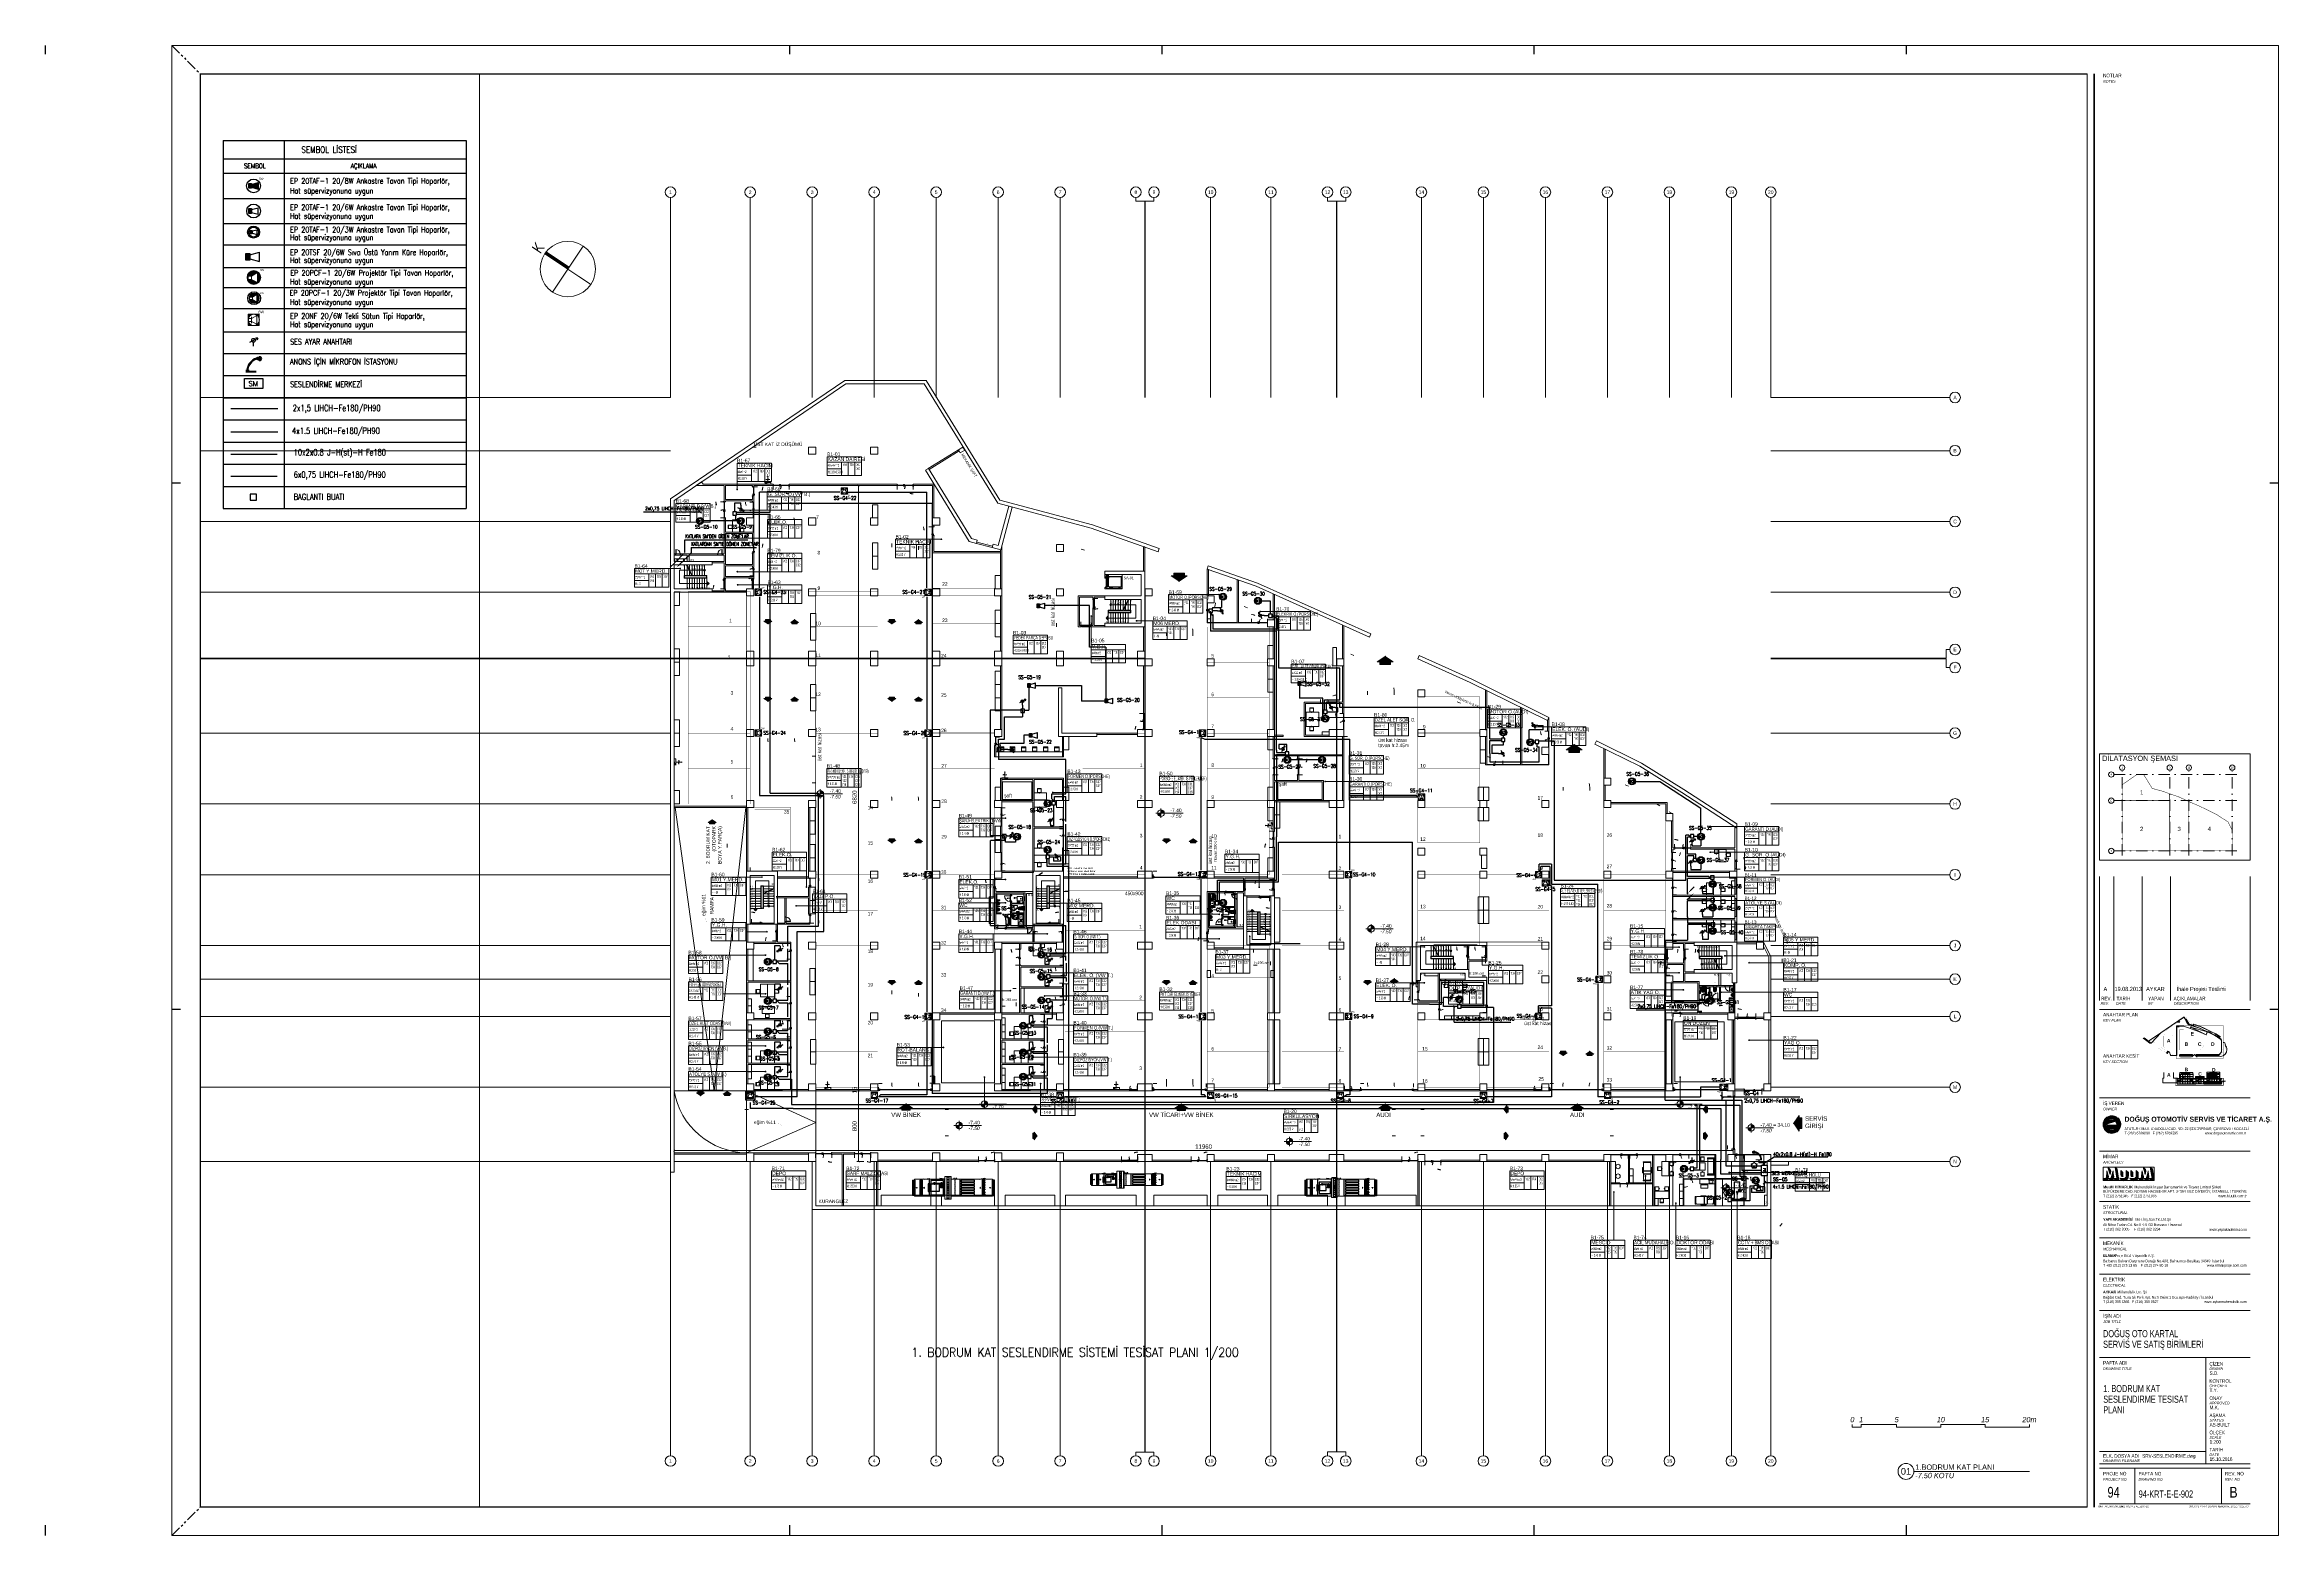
# Paper-space layout '94-KRT-E-E-902' of a CAD drawing. Header units: metres. Extents: x 123 to 1383, y -5 to 836.
# The model-space entities are those that its viewports show. They can reach past a viewport. Long polylines and large blocks are cut down to what shows.
import ezdxf
from ezdxf.enums import TextEntityAlignment as Align
from ezdxf.xclip import XClip

# ---------------------------------------------------------------- set-up
doc = ezdxf.new("R2010")
doc.units = ezdxf.units.M
doc.header["$LTSCALE"] = 100
doc.header["$MEASUREMENT"] = 0
doc.header["$XCLIPFRAME"] = 0
for name, pattern in [('ACAD_ISO05W100', [33, 24, -3, 0, -3, 0, -3]), ('DASHDOT2', [0.5, 0.25, -0.125, 0, -0.125]), ('DOT2', [0.125, 0, -0.125]), ('DOT5', [0.75, 0, -0.75]), ('HIDDEN', [0.375, 0.25, -0.125]), ('PHANTOM2', [1.25, 0.625, -0.125, 0.125, -0.125, 0.125, -0.125])]:
    doc.linetypes.add(name, pattern=pattern)
doc.layers.get('0').update_dxf_attribs({"color": 9, "lineweight": 9})
for name, color, linetype, lineweight in [('00', 9, 'Continuous', 9), ('01', 9, 'Continuous', 9), ('03', 18, 'Continuous', 9), ('05', 9, 'Continuous', 9), ('05V', 9, 'Continuous', 9), ('06A', 9, 'Continuous', 9), ('06B', 9, 'Continuous', 9), ('06C', 9, 'Continuous', 9), ('06C @ 1', 9, 'Continuous', 9), ('06D', 9, 'Continuous', 9), ('08E', 8, 'DOT2', 9), ('09', 9, 'Continuous', 9), ('10', 9, 'Continuous', 9), ('11', 9, 'Continuous', 9), ('12', 9, 'Continuous', 9), ('14', 9, 'Continuous', 9), ('15', 9, 'Continuous', 9), ('19', 9, 'Continuous', 9), ('20', 9, 'DOT2', 9), ('21', 9, 'Continuous', 9), ('21_mahal200', 9, 'Continuous', 9), ('24', 9, 'DASHDOT2', 9), ('25', 8, 'Continuous', 9), ('30H', 8, 'Continuous', 9), ('32-ekipman', 9, 'Continuous', 9), ('40', 9, 'Continuous', 9), ('40A', 9, 'Continuous', 9), ('E-3W ACİL ANONS İÇİN HOPARLÖR (GÖMME) (YANGINA DAYANIKLI)', 7, 'Continuous', 30), ('E-6W ACİL ANONS İÇİN HOPARLÖR (GÖMME) (YANGINA DAYANIKLI)', 7, 'Continuous', 30), ('E-6W ACİL ANONS İÇİN HOPARLÖR (SIVAÜSTÜ) (YANGINA DAYANIKLI)', 7, 'Continuous', 30), ('E-KABLO', 7, 'Continuous', 30), ('E-MESH TAVAN', 1, 'Continuous', 30), ('E-MİKROFON', 7, 'Continuous', 30), ('E-OK', 3, 'Continuous', 30), ('E-SES AYAR ANAHTARI', 7, 'Continuous', 30), ('E-SESLENDİRME MERKEZİ (MÜZİK YAYINI) (OTEL)', 7, 'Continuous', 30), ('E-YANGIN', 7, 'Continuous', 30), ('E-YAZI', 7, 'Continuous', 30), ('E-YUKARI ÇIKAN HAT', 7, 'Continuous', 30), ('E-YUKARIDAN GELEN HAT', 7, 'Continuous', 30), ('Kapı', 204, 'Continuous', 9), ('KARA SIVA', 4, 'Continuous', 9), ('PLASTİK BOYA', 30, 'Continuous', 9), ('SERAMİK', 1, 'Continuous', 9), ('Seslendirme', 7, 'Continuous', 9), ('TEFRİŞ', 9, 'Continuous', 9), ('YAZI', 7, 'Continuous', 9)]:
    doc.layers.add(name, color=color, linetype=linetype, lineweight=lineweight)
doc.styles.add('ANTET-TEXT', font='ARIALNB.TTF')
doc.styles.add('Arial', font='arial.ttf', dxfattribs={"height": 2.5})
doc.styles.add('E-YAZI', font='txttw.shx')
doc.styles.add('ILGAZ', font='txttw.shx')
doc.styles.add('MuuM_TEXT-BOLD', font='ARIALNB.TTF')
doc.styles.add('MuuM_TEXT-ITALIC', font='ARIALNI.TTF')
doc.styles.add('MuuM_TEXT-STANDART', font='ARIALN.TTF')
doc.styles.get("Standard").update_dxf_attribs({"font": 'ARIALN.TTF'})
doc.dimstyles.new('MuuM_DIM20', dxfattribs={"dimscale": 2, "dimtxt": 2, "dimasz": 1, "dimexe": 1, "dimexo": 1, "dimgap": 1, "dimtad": 1, "dimdec": 1, "dimrnd": 0.5, "dimdsep": 46, "dimtxsty": 'MuuM_TEXT-STANDART', "dimblk": 'ARCHTICK', "dimcen": 0, "dimdle": 0.15, "dimclrd": 256, "dimclre": 256, "dimclrt": 256, "dimadec": 0, "dimazin": 0, "dimtfac": 5, "dimtdec": 1, "dimtix": 1, "dimtmove": 2, "dimatfit": 3, "dimldrblk": 'DOT', "dimfxl": 3, "dimfxlon": 1, "dimtolj": 1, "dimlwd": -1, "dimlwe": -1, "dimarcsym": 0})
doc.dimstyles.new('MuuM_DIM200', dxfattribs={"dimscale": 20, "dimtxt": 2, "dimasz": 1, "dimexe": 1, "dimexo": 1, "dimgap": 1, "dimtad": 1, "dimdec": 1, "dimrnd": 0.5, "dimdsep": 46, "dimtxsty": 'MuuM_TEXT-STANDART', "dimblk": 'ARCHTICK', "dimcen": 0, "dimdle": 0.15, "dimclrd": 256, "dimclre": 256, "dimclrt": 256, "dimadec": 0, "dimazin": 0, "dimtfac": 5, "dimtdec": 1, "dimtix": 1, "dimtmove": 2, "dimatfit": 3, "dimldrblk": 'DOT', "dimfxl": 3, "dimfxlon": 1, "dimtolj": 1, "dimlwd": -1, "dimlwe": -1, "dimarcsym": 0})

# ---------------------------------------------------------------- blocks, each defined once
blk = doc.blocks.new('MuuM_ANTET_CORNER')
blk.add_lwpolyline([(0, 50), (0, 0), (-50, 0)])
blk = doc.blocks.new('MuuM_ANTET_LINE')
at = {"const_width": 7.5}
blk.add_lwpolyline([(-50, 0), (0, 0)], dxfattribs=at)
blk = doc.blocks.new('0_logo-MuuM')
for points in [[(-344, 30), (-351, 55), (-352, 57), (-355, 71), (-356, 60), (-357, 52), (-362, 15), (-384, 15), (-369, 0), (-348, 0)], [(-326, 70), (-330, 82), (-348, 100), (-335, 56), (-333, 50), (-332, 45)], [(-307, 52), (-308, 61), (-309, 71), (-312, 57), (-313, 55), (-325, 15), (-340, 15), (-325, 0), (-311, 0), (-304, 26)], [(-277, 84), (-294, 100), (-281, 15), (-302, 15), (-287, 0), (-265, 0)], [(-235, 59), (-250, 74), (-250, 42), (-249, 36), (-248, 32), (-244, 29), (-234, 28), (-235, 34)], [(-160, 59), (-175, 74), (-175, 42), (-175, 36), (-173, 32), (-170, 29), (-159, 28), (-160, 34)], [(-62, 70), (-65, 82), (-83, 100), (-70, 56), (-69, 50), (-68, 45)], [(-39, 26), (-43, 52), (-44, 61), (-45, 71), (-48, 57), (-48, 55), (-60, 15), (-75, 15), (-60, 0), (-46, 0)], [(-13, 84), (-29, 100), (-16, 15), (-38, 15), (-22, 0), (0, 0)]]:
    blk.add_hatch(color=256).paths.add_polyline_path(points)
h = blk.add_hatch(color=256)
edge = h.paths.add_edge_path()
edge.add_line((-197, 16), (-196, 18))
edge.add_line((-196, 18), (-195, 26))
edge.add_line((-195, 26), (-194, 35))
edge.add_line((-194, 35), (-194, 59))
edge.add_line((-194, 59), (-210, 74))
edge.add_line((-210, 74), (-210, 44))
edge.add_line((-210, 44), (-210, 35))
edge.add_line((-210, 35), (-211, 29))
edge.add_line((-211, 29), (-213, 25))
edge.add_line((-213, 25), (-217, 21))
edge.add_line((-217, 21), (-221, 17))
edge.add_line((-221, 17), (-226, 15))
edge.add_line((-226, 15), (-233, 13))
edge.add_line((-233, 13), (-240, 13))
edge.add_line((-240, 13), (-247, 13))
edge.add_line((-247, 13), (-253, 15))
edge.add_line((-253, 15), (-258, 17))
edge.add_arc((-227, 31), 33.9, 205.3938, 332.8608)
h = blk.add_hatch(color=256)
edge = h.paths.add_edge_path()
edge.add_line((-123, 14), (-124, 15))
edge.add_line((-124, 15), (-123, 15))
edge.add_arc((-153, 31), 33.9, 331.3342, 332.8608)
edge.add_line((-123, 16), (-121, 18))
edge.add_line((-121, 18), (-120, 26))
edge.add_line((-120, 26), (-120, 35))
edge.add_line((-120, 35), (-120, 59))
edge.add_line((-120, 59), (-135, 74))
edge.add_line((-135, 74), (-135, 44))
edge.add_line((-135, 44), (-135, 35))
edge.add_line((-135, 35), (-136, 29))
edge.add_line((-136, 29), (-138, 25))
edge.add_line((-138, 25), (-142, 21))
edge.add_line((-142, 21), (-146, 17))
edge.add_line((-146, 17), (-152, 15))
edge.add_line((-152, 15), (-158, 13))
edge.add_line((-158, 13), (-165, 13))
edge.add_line((-165, 13), (-172, 13))
edge.add_line((-172, 13), (-179, 15))
edge.add_line((-179, 15), (-183, 17))
edge.add_arc((-153, 31), 33.9, 205.3938, 329.7663)
h = blk.add_hatch(color=256)
edge = h.paths.add_edge_path()
edge.add_line((-80, 30), (-87, 55))
edge.add_line((-87, 55), (-88, 57))
edge.add_line((-88, 57), (-91, 71))
edge.add_line((-91, 71), (-92, 60))
edge.add_line((-92, 60), (-93, 52))
edge.add_line((-93, 52), (-98, 15))
edge.add_line((-98, 15), (-118, 15))
edge.add_arc((-148, 31), 33.9, 329.7663, 331.3342, ccw=False)
edge.add_line((-118, 14), (-104, 0))
edge.add_line((-104, 0), (-83, 0))
edge.add_line((-83, 0), (-80, 30))
for points in [[(-344, 30), (-351, 55), (-352, 57), (-355, 71), (-356, 60), (-357, 52), (-362, 15), (-384, 15), (-369, 0), (-348, 0)], [(-326, 70), (-330, 82), (-348, 100), (-335, 56), (-333, 50), (-332, 45)], [(-307, 52), (-308, 61), (-309, 71), (-312, 57), (-313, 55), (-325, 15), (-340, 15), (-325, 0), (-311, 0), (-304, 26)], [(-277, 84), (-294, 100), (-281, 15), (-302, 15), (-287, 0), (-265, 0)], [(-235, 59), (-250, 74), (-250, 42), (-249, 36), (-248, 32), (-244, 29), (-234, 28), (-235, 34)], [(-160, 59), (-175, 74), (-175, 42), (-175, 36), (-173, 32), (-170, 29), (-159, 28), (-160, 34)], [(-62, 70), (-65, 82), (-83, 100), (-70, 56), (-69, 50), (-68, 45)], [(-39, 26), (-43, 52), (-44, 61), (-45, 71), (-48, 57), (-48, 55), (-60, 15), (-75, 15), (-60, 0), (-46, 0)], [(-13, 84), (-29, 100), (-16, 15), (-38, 15), (-22, 0), (0, 0)]]:
    blk.add_lwpolyline(points, close=True)
for points in [[(-197, 16), (-196, 18), (-195, 26), (-194, 35), (-194, 59), (-210, 74), (-210, 44), (-210, 35), (-211, 29), (-213, 25), (-217, 21), (-221, 17), (-226, 15), (-233, 13), (-240, 13), (-247, 13), (-253, 15), (-258, 17, 0.62164)], [(-123, 14), (-124, 15), (-123, 15, 0.006661), (-123, 16), (-121, 18), (-120, 26), (-120, 35), (-120, 59), (-135, 74), (-135, 44), (-135, 35), (-136, 29), (-138, 25), (-142, 21), (-146, 17), (-152, 15), (-158, 13), (-165, 13), (-172, 13), (-179, 15), (-183, 17, 0.603075)], [(-80, 30), (-87, 55), (-88, 57), (-91, 71), (-92, 60), (-93, 52), (-98, 15), (-118, 15, -0.006841), (-118, 14), (-104, 0), (-83, 0)]]:
    blk.add_lwpolyline(points, format="xyb", close=True)
at = {"layer": '40'}
blk.add_lwpolyline([(0, 0), (-384, 0), (-384, 100), (0, 100)], close=True, dxfattribs=at)
blk = doc.blocks.new('0_aks')
at = {"linetype": 'Continuous'}
blk.add_circle((0, 0), 3, dxfattribs=at)
at = {"style": 'Arial'}
blk.add_attdef('AKS', text='', height=2, dxfattribs=at).set_placement((0, 0), align=Align.MIDDLE_CENTER)
blk = doc.blocks.new('p-dilatasyon şeması')
at = {"layer": '03'}
blk.add_lwpolyline([(-40, 478), (640, 478), (640, -2), (-40, -2)], close=True, dxfattribs=at)
at = {"layer": '06A', "const_width": 2}
for points in [[(276, 267), (62, 267), (62, 339), (129, 385), (159, 385), (198, 322), (247, 309), (276, 298)], [(276, 40), (62, 40), (62, 267), (276, 267)], [(363, 40), (277, 40), (277, 298), (320, 283), (363, 263)], [(363, 40), (363, 263), (416, 240), (491, 203), (509, 191), (540, 171), (559, 133), (559, 40)]]:
    blk.add_lwpolyline(points, close=True, dxfattribs=at)
at = {"layer": '24', "ltscale": 2}
for points in [[(62, 20), (62, 404)], [(277, 20), (277, 404)], [(363, 20), (363, 404)], [(559, 20), (559, 404)], [(559, 20), (559, 404)], [(25, 385), (579, 385)], [(25, 267), (579, 267)], [(25, 40), (579, 40)]]:
    blk.add_lwpolyline(points, dxfattribs=at)
at = {"layer": '24', "xscale": 4, "yscale": 4, "zscale": 4}
for p, values in [((62, 416), {'AKS': '1'}), ((277, 416), {'AKS': '8'}), ((363, 416), {'AKS': '12'}), ((559, 416), {'AKS': '20'}), ((13, 385), {'AKS': 'A'}), ((13, 267), {'AKS': 'E'}), ((13, 40), {'AKS': 'N'})]:
    blk.add_blockref('0_aks', p, dxfattribs=at).add_auto_attribs(values)
at = {"layer": '03', "attachment_point": 1, "style": 'MuuM_TEXT-STANDART'}
for s, width, insert, char_height in [('DİLATASYON ŞEMASI', 13138.2, (-28, 470), 24), ('1', 32.75, (143, 314), 19.2), ('2', 32.75, (143, 149), 19.2), ('3', 32.75, (312, 149), 19.2), ('4', 32.75, (448, 149), 19.2)]:
    blk.add_mtext_dynamic_manual_height_columns(s, width=width, gutter_width=200, heights=[0], dxfattribs=dict(at, insert=insert, char_height=char_height))
blk = doc.blocks.new('p-anahtar-plan_')
at = {"layer": '06D'}
h = blk.add_hatch(dxfattribs=at)
h.set_pattern_fill('GRASS', color=256, scale=50, style=0)
h.set_pattern_definition([(90, (-339322.194, 42421.93), (-35.355339, 35.355339), [9.375, -61.335678]), (45, (-339322.194, 42421.93), (-35.355339, 35.355339), [9.375, -40.625]), (135, (-339322.194, 42421.93), (-35.355339, -35.355339), [9.375, -40.625])])
h.paths.add_polyline_path([(3099, 7850), (3989, 7850), (4051, 7892), (3770, 8306)])
h = blk.add_hatch(color=256, dxfattribs=at)
h.dxf.hatch_style = 1
h.paths.add_polyline_path([(3757, 6626), (3757, 6674), (3781, 6650)])
h = blk.add_hatch(dxfattribs=at)
h.set_pattern_fill('_USER', color=256, scale=20, angle=30, pattern_type=0)
h.set_pattern_definition([(30, (-108715.084, 120), (-10, 17.320508), [])])
h.paths.add_polyline_path([(7823, 6849), (7860, 6990), (6714, 7295), (5826, 8735), (5650, 8735), (6614, 7171)])
h = blk.add_hatch(color=256, dxfattribs=at)
h.dxf.hatch_style = 1
h.paths.add_polyline_path([(5895, 8044), (5936, 8069), (5903, 8077)])
h = blk.add_hatch(dxfattribs=at)
h.set_pattern_fill('_USER', color=256, scale=20, angle=60, pattern_type=0)
h.set_pattern_definition([(60, (-108715.084, 120), (-17.320508, 10), [])])
h.paths.add_polyline_path([(12998, 4665), (13060, 4790), (12236, 5198), (12173, 5073)])
at = {"color": 240, "const_width": 100}
blk.add_lwpolyline([(3041, 6977), (16294, 6977), (16294, -2348), (3041, -2348)], close=True, dxfattribs=at)
at = {"layer": '01', "const_width": 20}
for points in [[(-455, 2510), (-455, 993, 0.4142136), (-280, 818), (1980, 818, 0.4142136), (2155, 993), (2155, 4028, 0.4142136), (1855, 4328), (-155, 4328, 0.4142136), (-455, 4028)], [(8545, 3420), (8545, 0), (9355, 0), (9355, 295), (9675, 295), (9675, 115, 0.2627786), (10745, 1399), (10745, 3420)]]:
    blk.add_lwpolyline(points, format="xyb", close=True, dxfattribs=at)
for points in [[(7665, 3420), (5125, 3420), (5125, 5820), (4045, 5820), (4045, 1760), (3945, 1760), (3945, 0), (7765, 0), (7765, 1760), (7665, 1760)], [(11585, 3700), (11585, 60), (15285, 60), (15285, 2640), (12725, 2640), (12725, 3700)]]:
    blk.add_lwpolyline(points, close=True, dxfattribs=at)
at = {"layer": '06D'}
for points in [[(6218, 6383), (8560, 5556), (10025, 5000), (11432, 4338), (11801, 5180), (10827, 5617), (9632, 6154), (7810, 6797), (7203, 6958), (6578, 7124), (5276, 9237), (5237, 9301), (3245, 7949), (3245, 7949), (3245, 7949), (3245, 7949), (3245, 7949), (-1307, 4858), (-3955, 2064, -0.4142136), (-4371, 1980), (-4401, 1999), (-5275, 2625), (-6249, 3345), (-4073, 2005), (-3985, 2092), (-1336, 4886), (5250, 9356), (5307, 9264), (6604, 7158), (7213, 6997), (7821, 6835), (9647, 6191), (10844, 5654), (12041, 5116), (12983, 4650), (13926, 4184), (14379, 3902), (14677, 3708), (15686, 3051), (15830, 2769), (15830, -479), (15087, -1500), (15087, -1500), (8665, -1500), (8665, -1200), (8705, -1200), (8705, -1460), (15067, -1460), (15067, -1460), (15790, -466), (15790, 2760), (15655, 3023), (14655, 3674), (14358, 3868), (13906, 4149), (12966, 4614), (12024, 5080), (11838, 5164), (11452, 4284), (10009, 4963), (8546, 5519), (6200, 6347), (6218, 6383)], [(3245, 6750), (5009, 6750, -0.0850742), (5342, 6693), (6218, 6383)], [(-6225, 3377), (-5251, 2657), (-4378, 2032), (-4349, 2013, 0.2460123), (-4109, 1988, 0.2460123)], [(16323, 2162, -0.3246729), (16736, 2012, 0.0443791), (17207, 817, -0.1355158), (17349, 155, -0.3824074), (15520, -1802), (8968, -1862, -0.4169076), (8665, -1562), (8665, -1500)], [(487, -988), (448, -588), (831, -425), (1126, -616), (1262, -845), (1294, -1265, 0.2915576), (1521, -1500), (1521, -1500), (3205, -1500)], [(3945, -1500), (3945, -1606, 0.4126682), (4243, -1906), (7348, -1877)], [(7348, -1877), (7348, -1877, 0.4115246), (7645, -1577), (7645, -1500)]]:
    blk.add_lwpolyline(points, format="xyb", dxfattribs=at)
at = {"layer": '06D', "ltscale": 2, "const_width": 10}
blk.add_lwpolyline([(5215, 9335), (5306, 9264), (5447, 9241), (5889, 9271), (6925, 7590), (7969, 7313), (9832, 6655), (12254, 5569), (14170, 4621), (14648, 4324), (15755, 3603), (15759, 3305), (17096, 596), (15581, -1500), (2401, -1500), (2278, -1451), (2051, -1364), (412, -710), (-403, -375), (-1082, 17), (-1082, 17), (-4229, 2150), (-4726, 2585)], close=True, dxfattribs=at)
at = {"layer": '06D', "linetype": 'ACAD_ISO05W100', "ltscale": 0.05, "const_width": 10}
blk.add_lwpolyline([(5504, 8944), (6604, 7158), (7821, 6835), (9647, 6191), (12041, 5116), (13926, 4184), (14379, 3902), (15259, 3329), (15261, 3185), (16514, 645), (16048, 0), (0, 0), (0, 0), (0, 0), (0, 0), (-182, 75), (-817, 441), (-4085, 2657), (5219, 8975), (5432, 8940), (5504, 8944)], dxfattribs=at)
at = {"layer": '06D'}
for points in [[(-3955, 2064), (-1307, 4858), (1641, 6859)], [(3245, -1500), (3245, 6750), (3245, 6750), (3245, 6750), (3245, 6750), (3245, 6750), (3205, 6750), (3205, -1500), (3245, -1500), (3245, -1500)], [(3245, 6710), (3245, 6750), (3855, 6750), (3855, 6710), (3743, 6710), (3743, 6710), (3245, 6710), (3245, 6710), (3245, 6710), (3245, 6710), (3245, 6710), (3245, 6710), (3245, 6710), (3245, 6710), (3245, 6710)], [(3245, 6550), (3245, 6590), (3855, 6590), (3855, 6550), (3743, 6550), (3743, 6550), (3245, 6550), (3245, 6550), (3245, 6550), (3245, 6550), (3245, 6550), (3245, 6550), (3245, 6550), (3245, 6550), (3245, 6550)], [(3757, 6650), (3393, 6650), (3333, 6650), (3333, 6710)], [(3393, 6590), (3393, 6710)], [(3421, 6590), (3421, 6710)], [(3449, 6590), (3449, 6710)], [(3477, 6590), (3477, 6710)], [(3505, 6590), (3505, 6710)], [(3533, 6590), (3533, 6710)], [(3561, 6590), (3561, 6710)], [(3589, 6590), (3589, 6710)], [(3617, 6590), (3617, 6710)], [(3645, 6590), (3645, 6710)], [(3673, 6590), (3673, 6710)], [(3701, 6590), (3701, 6710)], [(3729, 6590), (3729, 6710)], [(3757, 6590), (3757, 6710)], [(6388, 7433), (6226, 7334), (5796, 8032), (5830, 8053), (6239, 7389), (6367, 7467)], [(5852, 8017), (5980, 8096)], [(5867, 7993), (5994, 8072)], [(5881, 7969), (6009, 8048)], [(5896, 7945), (6024, 8024)], [(5911, 7922), (6038, 8000)], [(6303, 7428), (5916, 8056)], [(5925, 7898), (6053, 7976)], [(5940, 7874), (6068, 7953)], [(5955, 7850), (6082, 7929)], [(5969, 7826), (6097, 7905)], [(5984, 7802), (6112, 7881)], [(5999, 7779), (6126, 7857)], [(6077, 7651), (6205, 7730)], [(6092, 7627), (6220, 7706)], [(6107, 7603), (6234, 7682)], [(6121, 7579), (6249, 7658)], [(6136, 7556), (6264, 7634)], [(6151, 7532), (6279, 7610)], [(6166, 7508), (6293, 7587)], [(6180, 7484), (6308, 7563)], [(6195, 7460), (6323, 7539)], [(6210, 7436), (6337, 7515)], [(6224, 7413), (6352, 7491)], [(8560, 5556), (7010, 6104), (7303, 6932)], [(7303, 6932), (7010, 6104)], [(11780, 5131), (7156, 6518), (11436, 4347)], [(7795, 6841), (7795, 6841)], [(-6040, 3439), (-4039, 1980)], [(-4799, 2535), (-1336, 4886)], [(11432, 4338), (10025, 5000), (8560, 5556)], [(11496, 4160), (11496, 4162)], [(13913, 4194), (14160, 4580)], [(14160, 4580), (15299, 3577), (13913, 4194)], [(15423, 3770), (15175, 3384)], [(7605, -1200), (3945, -1200), (3945, -1240), (7605, -1240)], [(3945, -1460), (3945, -1500), (7645, -1500), (7645, -1200), (7605, -1200), (7605, -1460), (3945, -1460)], [(7476, -1876), (7476, -1876), (8155, -1250), (8838, -1864), (8838, -1864)], [(7605, -1500), (7605, -1500)], [(8705, -1240), (15227, -1240), (15256, -1200), (15256, -1200), (15256, -1200), (8705, -1200)], [(15087, -1500), (15830, -479), (15830, -479)], [(15087, -1500), (15830, -479)]]:
    blk.add_lwpolyline(points, dxfattribs=at)
for points in [[(3099, 7850), (3989, 7850), (4051, 7892), (3770, 8306)], [(3757, 6626), (3757, 6674), (3781, 6650)], [(7833, 6831), (7878, 7001), (6723, 7308), (5835, 8750), (5623, 8750), (6604, 7158)], [(7823, 6849), (7860, 6990), (6714, 7295), (5826, 8735), (5650, 8735), (6614, 7171)], [(5895, 8044), (5936, 8069), (5903, 8077)], [(7878, 7001), (7952, 7277), (8547, 7067), (9292, 6804), (9818, 6618), (10714, 6216), (12237, 5533), (13194, 5059), (14150, 4586), (15510, 3715), (15531, 3748), (14170, 4621), (13212, 5095), (12254, 5569), (10730, 6253), (9832, 6655), (9305, 6842), (8560, 7105), (7924, 7329), (7840, 7011)], [(13005, 4645), (13080, 4796), (12229, 5219), (12153, 5066)], [(12998, 4665), (13060, 4790), (12236, 5198), (12173, 5073)], [(277, -853), (635, -298), (831, -425), (487, -988)]]:
    blk.add_lwpolyline(points, close=True, dxfattribs=at)
at = {"layer": '21', "style": 'MuuM_TEXT-BOLD'}
for s, p in [('A', (408, 2170)), ('B', (5419, 1199)), ('E', (7135, 4112)), ('C', (9154, 1199)), ('D', (12859, 1199))]:
    blk.add_text(s, height=1000, dxfattribs=at).set_placement(p)
blk = doc.blocks.new('p-vw-doğrama')
blk.add_lwpolyline([(2.5, -30), (2.5, 0), (-2.5, 0), (-2.5, -30)], close=True)
blk = doc.blocks.new('*U118')
for points in [[(5, 210), (5, 205), (-10, 205), (-10, 210)], [(-5, 205), (-5, 1), (-10, 1), (-10, 205)], [(5, 0), (-10, 0), (-10, 205), (5, 205)]]:
    blk.add_lwpolyline(points, close=True)
blk = doc.blocks.new('prf-10x10')
blk.add_lwpolyline([(-5, -5), (5, -5), (5, 5), (-5, 5)], close=True)
at = {"color": 255}
blk.add_solid([(-5, -5), (5, -5), (-5, 5), (5, 5)], dxfattribs=at)
at = {"layer": '10'}
blk.add_point((0, 0), dxfattribs=at)
blk = doc.blocks.new('p-doğrama')
blk.add_lwpolyline([(-3, 20), (-3, 0), (3, 0), (3, 20)], close=True)
blk = doc.blocks.new('ERG')
at = {"lineweight": 5, "ltscale": 0.5}
for p, q in [((27714, -7982), (27714, -7982)), ((27715, -7982), (27715, -7982)), ((27715, -7982), (27715, -7982)), ((27715, -7982), (27715, -7983)), ((27715, -7982), (27715, -7982)), ((27715, -7982), (27715, -7982)), ((27715, -7982), (27715, -7982)), ((27715, -7982), (27715, -7983)), ((27715, -7982), (27715, -7982)), ((27715, -7982), (27715, -7982)), ((27715, -7982), (27715, -7982)), ((27715, -7983), (27715, -7983)), ((27715, -7983), (27715, -7983)), ((27715, -7983), (27715, -7983)), ((27715, -7983), (27715, -7983)), ((27715, -7983), (27715, -7983)), ((27715, -7983), (27715, -7983)), ((27715, -7983), (27715, -7983)), ((27715, -7983), (27715, -7983)), ((27715, -7983), (27715, -7983)), ((27715, -7983), (27715, -7983)), ((27715, -7983), (27715, -7983)), ((27715, -7983), (27715, -7983)), ((27715, -7983), (27715, -7983)), ((27715, -7983), (27715, -7984)), ((27715, -7983), (27715, -7983)), ((27715, -7983), (27715, -7983)), ((27715, -7983), (27715, -7983)), ((27715, -7983), (27715, -7984)), ((27715, -7983), (27715, -7983)), ((27715, -7983), (27715, -7983)), ((27715, -7983), (27715, -7983)), ((27715, -7983), (27715, -7983)), ((27715, -7983), (27715, -7983)), ((27715, -7983), (27715, -7983)), ((27715, -7983), (27715, -7983)), ((27715, -7983), (27715, -7983)), ((27715, -7983), (27715, -7983)), ((27715, -7984), (27715, -7983)), ((27715, -7983), (27715, -7983)), ((27715, -7983), (27715, -7983)), ((27715, -7983), (27715, -7983)), ((27715, -7984), (27715, -7984)), ((27715, -7984), (27715, -7984)), ((27715, -7984), (27715, -7984)), ((27715, -7984), (27715, -7984)), ((27715, -7984), (27715, -7984)), ((27715, -7984), (27715, -7984)), ((27715, -7984), (27715, -7984)), ((27715, -7984), (27715, -7984)), ((27715, -7984), (27715, -7984)), ((27715, -7984), (27715, -7984)), ((27715, -7984), (27715, -7984)), ((27715, -7984), (27715, -7984)), ((27715, -7984), (27715, -7984)), ((27715, -7984), (27715, -7984)), ((27715, -7984), (27715, -7984)), ((27715, -7984), (27715, -7984)), ((27715, -7984), (27715, -7984)), ((27715, -7984), (27715, -7984)), ((27715, -7984), (27715, -7984)), ((27715, -7984), (27715, -7984)), ((27715, -7984), (27715, -7984)), ((27715, -7984), (27715, -7984)), ((27715, -7984), (27715, -7984)), ((27715, -7984), (27715, -7984)), ((27715, -7984), (27715, -7984)), ((27715, -7984), (27715, -7984)), ((27715, -7984), (27715, -7984)), ((27715, -7984), (27715, -7984)), ((27715, -7984), (27715, -7984)), ((27715, -7984), (27715, -7985)), ((27715, -7984), (27715, -7984)), ((27715, -7985), (27715, -7984)), ((27715, -7985), (27715, -7984)), ((27715, -7984), (27715, -7985)), ((27715, -7984), (27715, -7984)), ((27715, -7984), (27715, -7985)), ((27715, -7985), (27715, -7986)), ((27715, -7985), (27715, -7986)), ((27715, -7985), (27715, -7985)), ((27715, -7985), (27715, -7985)), ((27715, -7985), (27715, -7985)), ((27715, -7985), (27715, -7985)), ((27715, -7985), (27715, -7985)), ((27715, -7985), (27715, -7985)), ((27715, -7985), (27715, -7985)), ((27715, -7985), (27715, -7985)), ((27715, -7985), (27715, -7985)), ((27715, -7985), (27715, -7985)), ((27715, -7985), (27715, -7985)), ((27715, -7985), (27715, -7985)), ((27715, -7985), (27715, -7985)), ((27715, -7985), (27715, -7985)), ((27715, -7985), (27715, -7985)), ((27715, -7985), (27715, -7985)), ((27715, -7985), (27715, -7985)), ((27715, -7985), (27715, -7985)), ((27715, -7985), (27715, -7985)), ((27715, -7985), (27715, -7985)), ((27715, -7985), (27715, -7985)), ((27715, -7985), (27715, -7985)), ((27715, -7985), (27715, -7985)), ((27715, -7985), (27715, -7985)), ((27715, -7985), (27715, -7985)), ((27715, -7985), (27715, -7985)), ((27715, -7985), (27715, -7985)), ((27715, -7985), (27715, -7985)), ((27715, -7985), (27715, -7985)), ((27715, -7985), (27715, -7985)), ((27715, -7985), (27715, -7985)), ((27715, -7985), (27715, -7985)), ((27715, -7986), (27715, -7986)), ((27715, -7986), (27715, -7986)), ((27715, -7987), (27715, -7986)), ((27715, -7986), (27715, -7986)), ((27715, -7986), (27715, -7986)), ((27715, -7986), (27715, -7986)), ((27715, -7986), (27715, -7986)), ((27715, -7986), (27715, -7986)), ((27715, -7986), (27715, -7986)), ((27715, -7987), (27715, -7986)), ((27715, -7986), (27715, -7986)), ((27715, -7986), (27715, -7986)), ((27715, -7986), (27715, -7986)), ((27715, -7986), (27715, -7986)), ((27715, -7986), (27715, -7986)), ((27715, -7986), (27715, -7986)), ((27715, -7986), (27715, -7986)), ((27715, -7986), (27715, -7986)), ((27715, -7986), (27715, -7986)), ((27715, -7986), (27715, -7986)), ((27715, -7986), (27715, -7986)), ((27715, -7986), (27715, -7986)), ((27715, -7986), (27715, -7986)), ((27715, -7986), (27715, -7986)), ((27715, -7986), (27715, -7986)), ((27715, -7986), (27715, -7986)), ((27715, -7986), (27715, -7986)), ((27715, -7986), (27715, -7986)), ((27715, -7986), (27715, -7986)), ((27715, -7986), (27715, -7986)), ((27715, -7986), (27715, -7986)), ((27715, -7986), (27715, -7986)), ((27715, -7986), (27715, -7986))]:
    blk.add_line(p, q, dxfattribs=at)
blk.add_line((27715, -7982), (27714, -7982))
blk.add_lwpolyline([(27715, -7982), (27715, -7982), (27715, -7982), (27715, -7982)], dxfattribs=at)
for centre, radius, start, end in [((27715, -7983), 0.789, 97.50951, 125.24269), ((27715, -7983), 0.789, 54.75731, 82.49049), ((27715, -7986), 0.02, 180, 199.11162), ((27715, -7986), 0.02, 335.32512, 0)]:
    blk.add_arc(centre, radius, start, end, dxfattribs=at)
blk = doc.blocks.new('48hb-16')
blk.add_line((-5, 0), (5, 0))
blk.add_lwpolyline([(-1, -7), (-2, -7), (-1, -7), (-1, -5), (-2, -5), (-1, -5), (-1, -4, 0.17632698), (-2, -3), (-5, 0), (-5, 0), (5, 0), (5, 0), (2, -3, 0.17632698), (1, -4), (1, -6), (2, -6), (1, -6), (1, -8), (2, -8), (1, -8), (1, -10), (2, -10), (1, -10), (1, -12), (2, -12), (1, -12), (1, -14), (1, -14), (1, -15), (0, -16), (-1, -15), (-1, -15), (-1, -15), (-1, -13), (-2, -13), (-1, -13), (-1, -11), (-2, -11), (-1, -11), (-1, -9), (-2, -9), (-1, -9)], format="xyb", close=True)
blk = doc.blocks.new('K-BASKI ÇITASI')
blk.add_lwpolyline([(0, 2), (0, -2), (0, -2), (0, 2)], close=True)
at = {"layer": '10', "color": 252, "extrusion": (0, 0, -1)}
ref = blk.add_blockref('48hb-16', (-1, 0), dxfattribs=dict(at, xscale=-0.15, yscale=0.3, zscale=2, rotation=90))
XClip(ref).set_block_clipping_path([(-16.6666666667, -4.0868232425), (16.6666666666, -2.4201565759)])
blk = doc.blocks.new('p-giy_profil')
blk.add_lwpolyline([(-3, 25), (-3, 0), (3, 0), (3, 25)], close=True)
blk = doc.blocks.new('k-anahtar-plan_')
at = {"layer": '06D'}
h = blk.add_hatch(dxfattribs=at)
h.set_pattern_fill('ANSI33', color=256, scale=50)
h.set_pattern_definition([(45, (-389655.117, 9960.489), (-8.83883476, 8.83883476), []), (45, (-389646.278, 9960.489), (-8.83883476, 8.83883476), [6.25, -3.125])])
h.paths.add_polyline_path([(850, 600), (40, 600), (40, 625), (875, 625), (875, 600), (875, 565), (850, 565)])
h = blk.add_hatch(dxfattribs=at)
h.set_pattern_fill('ANSI33', color=256, scale=50)
h.set_pattern_definition([(45, (758.997, 1430), (-8.8388, 8.8388), []), (45, (767.836, 1430), (-8.8388, 8.8388), [6.25, -3.125])])
h.paths.add_polyline_path([(750, 1430), (750, 1480), (780, 1480), (780, 1430)])
h = blk.add_hatch(dxfattribs=at)
h.set_pattern_fill('ANSI33', color=256, scale=50)
h.set_pattern_definition([(45, (-240057.11, 29250.938), (-8.83883476, 8.83883476), []), (45, (-240048.271, 29250.938), (-8.83883476, 8.83883476), [6.25, -3.125])])
h.paths.add_polyline_path([(2960, 1190), (2975, 1190), (2975, 1160), (2960, 1160)])
h = blk.add_hatch(dxfattribs=at)
h.set_pattern_fill('ANSI33', color=256, scale=50)
h.set_pattern_definition([(45, (-240057.11, 29040.938), (-8.83883476, 8.83883476), []), (45, (-240048.271, 29040.938), (-8.83883476, 8.83883476), [6.25, -3.125])])
h.paths.add_polyline_path([(2960, 980), (2975, 980), (2975, 950), (2960, 950)])
h = blk.add_hatch(dxfattribs=at)
h.set_pattern_fill('ANSI37', color=256, scale=50)
h.set_pattern_definition([(45, (-258577.1097, 29250.938), (-4.41941738, 4.41941738), []), (135, (-258577.1097, 29250.938), (-4.41941738, -4.41941738), [])])
h.paths.add_polyline_path([(3660, 1340), (3660, 1420), (3675, 1420), (3675, 1340)])
h = blk.add_hatch(dxfattribs=at)
h.set_pattern_fill('ANSI33', color=256, scale=50)
h.set_pattern_definition([(45, (778.997, 1430), (-8.838835, 8.838835), []), (45, (787.836, 1430), (-8.838835, 8.838835), [6.25, -3.125])])
h.paths.add_polyline_path([(4550, 1430), (4550, 1480), (4520, 1480), (4520, 1430)])
h = blk.add_hatch(dxfattribs=at)
h.set_pattern_fill('ANSI33', color=256, scale=50)
h.set_pattern_definition([(45, (-238292.11, 28430.938), (-8.83883476, 8.83883476), []), (45, (-238283.271, 28430.938), (-8.83883476, 8.83883476), [6.25, -3.125])])
h.paths.add_polyline_path([(4725, 370), (4740, 370), (4740, 340), (4725, 340)])
h = blk.add_hatch(dxfattribs=at)
h.set_pattern_fill('ANSI31', color=256, scale=0.05, angle=90, style=0)
h.set_pattern_definition([(135, (6343.25485, 1971.90184), (-0.1122532, -0.1122532), [])])
edge = h.paths.add_edge_path()
edge.add_arc((6430, 2174), 0.625, 202.661197, 242.799998, ccw=False)
edge.add_arc((6430, 2173), 0.162, 27.039991, 89.897306)
edge.add_line((6430, 2173), (6430, 2173))
edge.add_line((6430, 2173), (6430, 2173))
edge.add_line((6430, 2173), (6430, 2173))
edge.add_line((6430, 2173), (6430, 2173))
edge.add_line((6430, 2173), (6430, 2173))
edge.add_line((6430, 2173), (6430, 2173))
edge.add_line((6430, 2173), (6430, 2173))
edge.add_line((6430, 2173), (6430, 2173))
edge.add_line((6430, 2173), (6430, 2173))
edge.add_line((6430, 2173), (6430, 2173))
edge.add_line((6430, 2173), (6430, 2173))
edge.add_line((6430, 2173), (6430, 2173))
edge.add_line((6430, 2173), (6430, 2173))
edge.add_line((6430, 2173), (6430, 2173))
edge.add_line((6430, 2173), (6430, 2173))
edge.add_line((6430, 2173), (6430, 2173))
edge.add_line((6430, 2173), (6430, 2173))
edge.add_line((6430, 2173), (6430, 2173))
edge.add_line((6430, 2173), (6430, 2173))
edge.add_line((6430, 2173), (6430, 2173))
edge.add_line((6430, 2173), (6430, 2173))
edge.add_line((6430, 2173), (6430, 2173))
edge.add_line((6430, 2173), (6430, 2173))
edge.add_line((6430, 2173), (6430, 2173))
edge.add_line((6429, 2173), (6430, 2173))
edge.add_line((6429, 2173), (6429, 2173))
edge.add_line((6429, 2173), (6430, 2173))
edge.add_line((6429, 2173), (6429, 2173))
edge.add_line((6429, 2173), (6429, 2173))
edge.add_line((6429, 2173), (6429, 2173))
edge.add_line((6429, 2173), (6429, 2173))
edge.add_line((6429, 2173), (6429, 2173))
edge.add_line((6429, 2173), (6429, 2173))
edge.add_line((6429, 2173), (6429, 2173))
edge.add_line((6429, 2173), (6429, 2173))
edge.add_line((6429, 2173), (6429, 2173))
edge.add_line((6429, 2173), (6429, 2173))
edge.add_line((6429, 2173), (6429, 2173))
edge.add_line((6429, 2173), (6429, 2173))
edge.add_line((6429, 2173), (6429, 2173))
edge.add_line((6429, 2173), (6429, 2173))
edge.add_line((6429, 2173), (6429, 2173))
edge.add_line((6429, 2173), (6429, 2173))
edge.add_line((6429, 2173), (6429, 2173))
edge.add_line((6429, 2173), (6429, 2173))
edge.add_line((6429, 2173), (6429, 2173))
edge.add_line((6429, 2173), (6429, 2173))
edge.add_line((6429, 2173), (6429, 2173))
edge.add_line((6429, 2173), (6429, 2173))
edge.add_line((6429, 2173), (6429, 2173))
edge.add_line((6429, 2173), (6429, 2173))
edge.add_line((6429, 2173), (6429, 2173))
edge.add_line((6429, 2173), (6429, 2173))
edge.add_line((6429, 2173), (6429, 2173))
edge.add_line((6429, 2173), (6429, 2173))
edge.add_line((6429, 2173), (6429, 2173))
edge.add_line((6429, 2173), (6429, 2173))
edge.add_line((6429, 2173), (6429, 2173))
edge.add_line((6429, 2173), (6429, 2173))
edge.add_line((6429, 2173), (6429, 2173))
edge.add_line((6429, 2173), (6429, 2173))
edge.add_line((6429, 2173), (6429, 2173))
edge.add_line((6429, 2173), (6429, 2173))
edge.add_line((6429, 2173), (6429, 2173))
edge.add_line((6429, 2173), (6429, 2173))
edge.add_line((6429, 2173), (6429, 2173))
edge.add_line((6429, 2173), (6429, 2173))
edge.add_line((6429, 2173), (6429, 2173))
edge.add_line((6429, 2173), (6429, 2173))
edge.add_line((6429, 2173), (6429, 2173))
edge.add_line((6429, 2173), (6429, 2173))
edge.add_line((6429, 2173), (6429, 2173))
edge.add_line((6429, 2173), (6429, 2173))
edge.add_line((6429, 2173), (6429, 2173))
edge.add_line((6429, 2173), (6429, 2173))
edge.add_line((6429, 2173), (6429, 2173))
edge.add_line((6429, 2173), (6429, 2173))
edge.add_line((6429, 2173), (6429, 2173))
edge.add_line((6429, 2173), (6429, 2173))
edge.add_line((6429, 2173), (6429, 2173))
edge.add_line((6429, 2173), (6429, 2173))
edge.add_line((6429, 2173), (6429, 2173))
edge.add_line((6429, 2173), (6429, 2173))
edge.add_line((6429, 2173), (6429, 2173))
edge.add_line((6429, 2173), (6429, 2173))
edge.add_line((6429, 2173), (6429, 2173))
edge.add_line((6429, 2173), (6429, 2173))
edge.add_line((6429, 2173), (6429, 2173))
edge.add_line((6429, 2173), (6429, 2173))
edge.add_line((6429, 2173), (6429, 2173))
edge.add_line((6429, 2173), (6429, 2173))
edge.add_line((6429, 2173), (6429, 2173))
edge.add_line((6429, 2173), (6429, 2173))
edge.add_line((6429, 2173), (6429, 2173))
edge.add_line((6429, 2173), (6429, 2173))
edge.add_line((6429, 2173), (6429, 2173))
edge.add_line((6429, 2173), (6429, 2173))
edge.add_line((6429, 2173), (6429, 2173))
edge.add_line((6429, 2173), (6429, 2173))
edge.add_line((6429, 2173), (6429, 2173))
edge.add_line((6429, 2173), (6429, 2173))
edge.add_line((6429, 2173), (6429, 2173))
edge.add_line((6429, 2173), (6429, 2173))
edge.add_line((6429, 2173), (6429, 2173))
edge.add_line((6429, 2173), (6429, 2173))
edge.add_line((6429, 2173), (6429, 2173))
edge.add_line((6429, 2173), (6429, 2173))
edge.add_line((6429, 2173), (6429, 2173))
edge.add_line((6429, 2173), (6429, 2173))
edge.add_line((6429, 2173), (6429, 2173))
edge.add_line((6429, 2173), (6429, 2173))
edge.add_line((6429, 2173), (6429, 2173))
edge.add_line((6429, 2173), (6429, 2173))
edge.add_line((6429, 2173), (6429, 2173))
edge.add_line((6429, 2173), (6429, 2173))
edge.add_line((6429, 2173), (6429, 2173))
edge.add_line((6429, 2173), (6429, 2173))
edge.add_line((6429, 2173), (6429, 2173))
edge.add_line((6429, 2173), (6429, 2173))
edge.add_line((6429, 2173), (6429, 2173))
edge.add_line((6429, 2173), (6429, 2173))
edge.add_line((6429, 2173), (6429, 2173))
edge.add_line((6429, 2173), (6429, 2173))
edge.add_line((6429, 2173), (6429, 2173))
edge.add_line((6429, 2173), (6429, 2173))
edge.add_line((6429, 2173), (6429, 2173))
edge.add_line((6429, 2173), (6429, 2173))
edge.add_line((6429, 2173), (6429, 2173))
edge.add_line((6429, 2173), (6429, 2173))
edge.add_line((6429, 2173), (6429, 2173))
edge.add_line((6429, 2173), (6429, 2173))
edge.add_line((6429, 2173), (6429, 2173))
edge.add_line((6429, 2173), (6429, 2173))
edge.add_line((6429, 2173), (6429, 2173))
edge.add_line((6429, 2173), (6429, 2173))
edge.add_line((6429, 2173), (6429, 2173))
edge.add_line((6429, 2173), (6429, 2173))
edge.add_line((6429, 2173), (6429, 2173))
edge.add_line((6429, 2173), (6429, 2173))
edge.add_line((6429, 2173), (6429, 2173))
edge.add_line((6429, 2173), (6429, 2173))
edge.add_line((6429, 2173), (6429, 2173))
edge.add_line((6429, 2173), (6429, 2173))
edge.add_line((6429, 2173), (6429, 2173))
edge.add_line((6429, 2173), (6429, 2173))
edge.add_line((6429, 2173), (6429, 2173))
edge.add_line((6429, 2173), (6429, 2173))
edge.add_line((6429, 2173), (6429, 2173))
edge.add_line((6429, 2173), (6429, 2174))
edge.add_arc((6429, 2174), 0.03, 90, 180, ccw=False)
edge.add_line((6429, 2174), (6429, 2174))
edge.add_line((6429, 2174), (6429, 2174))
edge.add_line((6429, 2174), (6429, 2174))
edge.add_arc((6429, 2174), 0.05, 147.960594, 255.401464, ccw=False)
edge.add_arc((6429, 2174), 0.1, 116.3878, 147.960594, ccw=False)
edge.add_arc((6429, 2173), 0.662, 63.6122, 116.3878, ccw=False)
edge.add_arc((6430, 2174), 0.1, 32.039406, 63.6122, ccw=False)
edge.add_arc((6430, 2174), 0.05, -75.401464, 32.039406, ccw=False)
edge.add_line((6430, 2174), (6430, 2174))
edge.add_line((6429, 2174), (6429, 2174))
edge.add_line((6429, 2174), (6430, 2174))
edge.add_arc((6430, 2174), 0.05, 13.159788, 90, ccw=False)
edge.add_arc((6431, 2174), 0.763, 190.879844, 231.338181)
edge.add_arc((6430, 2173), 0.0486, -105.431714, 26.97073, ccw=False)
edge = h.paths.add_edge_path(flags=16)
edge.add_arc((6429, 2174), 0.03, 0, 79.175961, ccw=False)
edge.add_line((6429, 2174), (6429, 2174))
edge.add_arc((6429, 2174), 0.03, 270, 360, ccw=False)
edge.add_line((6429, 2174), (6429, 2174))
edge.add_arc((6429, 2174), 0.03, 180, 270, ccw=False)
edge.add_line((6429, 2174), (6429, 2174))
edge.add_arc((6429, 2174), 0.03, 100.824039, 180, ccw=False)
edge.add_arc((6429, 2173), 0.562, 79.175961, 100.824039, ccw=False)
h = blk.add_hatch(dxfattribs=at)
h.set_pattern_fill('ANSI33', color=256, scale=50)
h.set_pattern_definition([(45, (-236212.11, 29250.938), (-8.83883476, 8.83883476), []), (45, (-236203.271, 29250.938), (-8.83883476, 8.83883476), [6.25, -3.125])])
h.paths.add_polyline_path([(6805, 1190), (6820, 1190), (6820, 1160), (6805, 1160)])
h = blk.add_hatch(dxfattribs=at)
h.set_pattern_fill('ANSI33', color=256, scale=50)
h.set_pattern_definition([(45, (-236212.11, 29040.938), (-8.83883476, 8.83883476), []), (45, (-236203.271, 29040.938), (-8.83883476, 8.83883476), [6.25, -3.125])])
h.paths.add_polyline_path([(6805, 980), (6820, 980), (6820, 950), (6805, 950)])
h = blk.add_hatch(dxfattribs=at)
h.set_pattern_fill('ANSI33', color=256, scale=50)
h.set_pattern_definition([(45, (-236212.11, 28430.938), (-8.83883476, 8.83883476), []), (45, (-236203.271, 28430.938), (-8.83883476, 8.83883476), [6.25, -3.125])])
h.paths.add_polyline_path([(6805, 370), (6820, 370), (6820, 340), (6805, 340)])
h = blk.add_hatch(dxfattribs=at)
h.set_pattern_fill('DOTS', color=256, scale=100, angle=180)
h.set_pattern_definition([(270, (-5239.669, -9086.1874), (6.25, -3.125), [0, -6.25])])
h.paths.add_polyline_path([(7503, 1805), (7515, 1805), (7515, 2035), (7503, 2035)])
h = blk.add_hatch(color=256, dxfattribs=at)
h.dxf.hatch_style = 1
h.paths.add_polyline_path([(8420, 2958), (8420, 3030), (8445, 3030), (8445, 2958)])
h = blk.add_hatch(color=256, dxfattribs=at)
h.dxf.hatch_style = 1
h.paths.add_polyline_path([(8420, 2954), (8420, 2958), (12040, 2958), (12040, 2953), (12039, 2954), (12027, 2954), (12024, 2950), (12018, 2950), (12016, 2954), (12004, 2954), (12001, 2950), (11995, 2950), (11992, 2954), (11980, 2954), (11977, 2950), (11971, 2950), (11969, 2954), (11957, 2954), (11954, 2950), (11948, 2950), (11945, 2954), (11933, 2954), (11930, 2950), (11924, 2950), (11922, 2954), (11910, 2954), (11907, 2950), (11901, 2950), (11898, 2954), (11866, 2954), (11863, 2950), (11857, 2950), (11855, 2954), (11843, 2954), (11840, 2950), (11834, 2950), (11831, 2954), (11819, 2954), (11816, 2950), (11810, 2950), (11808, 2954), (11796, 2954), (11793, 2950), (11787, 2950), (11784, 2954), (11772, 2954), (11769, 2950), (11763, 2950), (11761, 2954), (11749, 2954), (11746, 2950), (11740, 2950), (11737, 2954), (11725, 2954), (11722, 2950), (11716, 2950), (11714, 2954), (11702, 2954), (11699, 2950), (11693, 2950), (11690, 2954), (11678, 2954), (11675, 2950), (11669, 2950), (11667, 2954), (11655, 2954), (11652, 2950), (11646, 2950), (11643, 2954), (11631, 2954), (11628, 2950), (11622, 2950), (11620, 2954), (11607, 2954), (11605, 2950), (11599, 2950), (11596, 2954), (11584, 2954), (11581, 2950), (11575, 2950), (11573, 2954), (11561, 2954), (11558, 2950), (11552, 2950), (11549, 2954), (11537, 2954), (11534, 2950), (11529, 2950), (11526, 2954), (11514, 2954), (11511, 2950), (11505, 2950), (11502, 2954), (11490, 2954), (11487, 2950), (11482, 2950), (11479, 2954), (11467, 2954), (11464, 2950), (11458, 2950), (11455, 2954), (11443, 2954), (11440, 2950), (11435, 2950), (11432, 2954), (11420, 2954), (11417, 2950), (11411, 2950), (11408, 2954), (11396, 2954), (11393, 2950), (11388, 2950), (11385, 2954), (11373, 2954), (11370, 2950), (11364, 2950), (11362, 2954), (11349, 2954), (11346, 2950), (11341, 2950), (11338, 2954), (11326, 2954), (11323, 2950), (11317, 2950), (11315, 2954), (11302, 2954), (11299, 2950), (11294, 2950), (11291, 2954), (11279, 2954), (11276, 2950), (11270, 2950), (11268, 2954), (11255, 2954), (11253, 2950), (11247, 2950), (11244, 2954), (11232, 2954), (11229, 2950), (11223, 2950), (11221, 2954), (11208, 2954), (11206, 2950), (11200, 2950), (11197, 2954), (11185, 2954), (11182, 2950), (11176, 2950), (11174, 2954), (11161, 2954), (11159, 2950), (11153, 2950), (11150, 2954), (11138, 2954), (11135, 2950), (11129, 2950), (11127, 2954), (11114, 2954), (11112, 2950), (11106, 2950), (11103, 2954), (11091, 2954), (11088, 2950), (11082, 2950), (11080, 2954), (11068, 2954), (11065, 2950), (11059, 2950), (11056, 2954), (11044, 2954), (11041, 2950), (11035, 2950), (11033, 2954), (11021, 2954), (11018, 2950), (11012, 2950), (11009, 2954), (10997, 2954), (10994, 2950), (10988, 2950), (10986, 2954), (10974, 2954), (10971, 2950), (10965, 2950), (10962, 2954), (10950, 2954), (10947, 2950), (10941, 2950), (10939, 2954), (10927, 2954), (10924, 2950), (10918, 2950), (10915, 2954), (10903, 2954), (10900, 2950), (10894, 2950), (10892, 2954), (10880, 2954), (10877, 2950), (10871, 2950), (10868, 2954), (10856, 2954), (10853, 2950), (10847, 2950), (10845, 2954), (10833, 2954), (10830, 2950), (10824, 2950), (10821, 2954), (10809, 2954), (10806, 2950), (10800, 2950), (10798, 2954), (10785, 2954), (10783, 2950), (10777, 2950), (10774, 2954), (10762, 2954), (10759, 2950), (10753, 2950), (10751, 2954), (10739, 2954), (10736, 2950), (10730, 2950), (10727, 2954), (10715, 2954), (10712, 2950), (10706, 2950), (10704, 2954), (10692, 2954), (10689, 2950), (10683, 2950), (10680, 2954), (10668, 2954), (10665, 2950), (10659, 2950), (10657, 2954), (10645, 2954), (10642, 2950), (10636, 2950), (10633, 2954), (10621, 2954), (10618, 2950), (10612, 2950), (10610, 2954), (10598, 2954), (10595, 2950), (10589, 2950), (10586, 2954), (10574, 2954), (10571, 2950), (10566, 2950), (10563, 2954), (10551, 2954), (10548, 2950), (10542, 2950), (10539, 2954), (10527, 2954), (10524, 2950), (10519, 2950), (10516, 2954), (10504, 2954), (10501, 2950), (10495, 2950), (10492, 2954), (10480, 2954), (10477, 2950), (10472, 2950), (10469, 2954), (10456, 2954), (10454, 2950), (10448, 2950), (10446, 2954), (10433, 2954), (10430, 2950), (10425, 2950), (10422, 2954), (10410, 2954), (10407, 2950), (10401, 2950), (10399, 2954), (10386, 2954), (10383, 2950), (10378, 2950), (10375, 2954), (10363, 2954), (10360, 2950), (10354, 2950), (10352, 2954), (10339, 2954), (10336, 2950), (10331, 2950), (10328, 2954), (10316, 2954), (10313, 2950), (10307, 2950), (10305, 2954), (10292, 2954), (10290, 2950), (10284, 2950), (10281, 2954), (10269, 2954), (10266, 2950), (10260, 2950), (10258, 2954), (10245, 2954), (10243, 2950), (10237, 2950), (10234, 2954), (10222, 2954), (10219, 2950), (10213, 2950), (10211, 2954), (10199, 2954), (10196, 2950), (10190, 2950), (10187, 2954), (10175, 2954), (10172, 2950), (10166, 2950), (10164, 2954), (10152, 2954), (10149, 2950), (10143, 2950), (10140, 2954), (10128, 2954), (10125, 2950), (10119, 2950), (10117, 2954), (10105, 2954), (10102, 2950), (10096, 2950), (10093, 2954), (10081, 2954), (10078, 2950), (10072, 2950), (10070, 2954), (10058, 2954), (10055, 2950), (10049, 2950), (10046, 2954), (10034, 2954), (10031, 2950), (10025, 2950), (10023, 2954), (10011, 2954), (10008, 2950), (10002, 2950), (9999, 2954), (9987, 2954), (9984, 2950), (9978, 2950), (9976, 2954), (9963, 2954), (9961, 2950), (9955, 2950), (9952, 2954), (9940, 2954), (9937, 2950), (9931, 2950), (9929, 2954), (9917, 2954), (9914, 2950), (9908, 2950), (9905, 2954), (9893, 2954), (9890, 2950), (9884, 2950), (9882, 2954), (9870, 2954), (9867, 2950), (9861, 2950), (9858, 2954), (9846, 2954), (9843, 2950), (9837, 2950), (9835, 2954), (9823, 2954), (9820, 2950), (9814, 2950), (9811, 2954), (9799, 2954), (9796, 2950), (9790, 2950), (9788, 2954), (9776, 2954), (9773, 2950), (9767, 2950), (9764, 2954), (9752, 2954), (9749, 2950), (9743, 2950), (9741, 2954), (9729, 2954), (9726, 2950), (9720, 2950), (9717, 2954), (9705, 2954), (9702, 2950), (9696, 2950), (9694, 2954), (9682, 2954), (9679, 2950), (9673, 2950), (9670, 2954), (9658, 2954), (9655, 2950), (9649, 2950), (9647, 2954), (9634, 2954), (9632, 2950), (9626, 2950), (9623, 2954), (9611, 2954), (9608, 2950), (9602, 2950), (9600, 2954), (9588, 2954), (9585, 2950), (9579, 2950), (9576, 2954), (9564, 2954), (9561, 2950), (9556, 2950), (9553, 2954), (9541, 2954), (9538, 2950), (9532, 2950), (9529, 2954), (9517, 2954), (9514, 2950), (9509, 2950), (9506, 2954), (9494, 2954), (9491, 2950), (9485, 2950), (9483, 2954), (9470, 2954), (9467, 2950), (9462, 2950), (9459, 2954), (9447, 2954), (9444, 2950), (9438, 2950), (9436, 2954), (9423, 2954), (9420, 2950), (9415, 2950), (9412, 2954), (9400, 2954), (9397, 2950), (9391, 2950), (9389, 2954), (9376, 2954), (9373, 2950), (9368, 2950), (9365, 2954), (9353, 2954), (9350, 2950), (9344, 2950), (9342, 2954), (9329, 2954), (9326, 2950), (9321, 2950), (9318, 2954), (9306, 2954), (9303, 2950), (9297, 2950), (9295, 2954), (9282, 2954), (9280, 2950), (9274, 2950), (9271, 2954), (9259, 2954), (9256, 2950), (9250, 2950), (9248, 2954), (9236, 2954), (9233, 2950), (9227, 2950), (9224, 2954), (9212, 2954), (9209, 2950), (9203, 2950), (9201, 2954), (9189, 2954), (9186, 2950), (9180, 2950), (9177, 2954), (9165, 2954), (9162, 2950), (9156, 2950), (9154, 2954), (9141, 2954), (9139, 2950), (9133, 2950), (9130, 2954), (9118, 2954), (9115, 2950), (9109, 2950), (9107, 2954), (9095, 2954), (9092, 2950), (9086, 2950), (9083, 2954), (9071, 2954), (9068, 2950), (9062, 2950), (9060, 2954), (9048, 2954), (9045, 2950), (9039, 2950), (9036, 2954), (9024, 2954), (9021, 2950), (9015, 2950), (9013, 2954), (9001, 2954), (8998, 2950), (8992, 2950), (8989, 2954), (8977, 2954), (8974, 2950), (8968, 2950), (8966, 2954), (8954, 2954), (8951, 2950), (8945, 2950), (8942, 2954), (8930, 2954), (8927, 2950), (8921, 2950), (8919, 2954), (8907, 2954), (8904, 2950), (8898, 2950), (8895, 2954), (8883, 2954), (8880, 2950), (8874, 2950), (8872, 2954), (8860, 2954), (8857, 2950), (8851, 2950), (8848, 2954), (8836, 2954), (8833, 2950), (8827, 2950), (8825, 2954), (8812, 2954), (8810, 2950), (8804, 2950), (8801, 2954), (8789, 2954), (8786, 2950), (8780, 2950), (8778, 2954), (8766, 2954), (8763, 2950), (8757, 2950), (8754, 2954), (8742, 2954), (8739, 2950), (8733, 2950), (8731, 2954), (8719, 2954), (8716, 2950), (8710, 2950), (8707, 2954), (8695, 2954), (8692, 2950), (8686, 2950), (8684, 2954), (8672, 2954), (8669, 2950), (8663, 2950), (8660, 2954), (8648, 2954), (8645, 2950), (8640, 2950), (8637, 2954), (8625, 2954), (8622, 2950), (8616, 2950), (8613, 2954), (8601, 2954), (8598, 2950), (8593, 2950), (8590, 2954), (8578, 2954), (8575, 2950), (8569, 2950), (8566, 2954), (8554, 2954), (8551, 2950), (8546, 2950), (8543, 2954), (8531, 2954), (8528, 2950), (8522, 2950), (8520, 2954), (8507, 2954), (8504, 2950), (8499, 2950), (8496, 2954), (8484, 2954), (8481, 2950), (8475, 2950), (8473, 2954), (8460, 2954), (8457, 2950), (8452, 2950), (8449, 2954), (8437, 2954), (8434, 2950), (8428, 2950), (8426, 2954)])
h = blk.add_hatch(color=256, dxfattribs=at)
h.dxf.hatch_style = 1
h.paths.add_polyline_path([(8420, 2803), (8440, 2803), (8440, 2948), (8420, 2948)])
h = blk.add_hatch(color=256, dxfattribs=at)
h.dxf.hatch_style = 1
h.paths.add_polyline_path([(8420, 2503), (8440, 2503), (8440, 2603), (8420, 2603)])
h = blk.add_hatch(color=256, dxfattribs=at)
h.dxf.hatch_style = 1
h.paths.add_polyline_path([(9185, 2503), (8420, 2503), (8420, 2499), (8432, 2499), (8435, 2495), (8441, 2495), (8443, 2499), (8456, 2499), (8458, 2495), (8464, 2495), (8467, 2499), (8479, 2499), (8482, 2495), (8488, 2495), (8490, 2499), (8503, 2499), (8505, 2495), (8511, 2495), (8514, 2499), (8526, 2499), (8529, 2495), (8535, 2495), (8537, 2499), (8550, 2499), (8552, 2495), (8558, 2495), (8561, 2499), (8573, 2499), (8576, 2495), (8582, 2495), (8584, 2499), (8597, 2499), (8599, 2495), (8605, 2495), (8608, 2499), (8620, 2499), (8623, 2495), (8628, 2495), (8631, 2499), (8644, 2499), (8646, 2495), (8652, 2495), (8655, 2499), (8667, 2499), (8670, 2495), (8675, 2495), (8678, 2499), (8691, 2499), (8693, 2495), (8699, 2495), (8702, 2499), (8714, 2499), (8717, 2495), (8722, 2495), (8725, 2499), (8738, 2499), (8740, 2495), (8746, 2495), (8749, 2499), (8761, 2499), (8764, 2495), (8769, 2495), (8772, 2499), (8785, 2499), (8787, 2495), (8793, 2495), (8796, 2499), (8808, 2499), (8811, 2495), (8816, 2495), (8819, 2499), (8832, 2499), (8834, 2495), (8840, 2495), (8843, 2499), (8855, 2499), (8858, 2495), (8863, 2495), (8866, 2499), (8878, 2499), (8881, 2495), (8887, 2495), (8890, 2499), (8902, 2499), (8905, 2495), (8910, 2495), (8913, 2499), (8925, 2499), (8928, 2495), (8934, 2495), (8937, 2499), (8949, 2499), (8952, 2495), (8957, 2495), (8960, 2499), (8972, 2499), (8975, 2495), (8981, 2495), (8984, 2499), (8996, 2499), (8998, 2495), (9004, 2495), (9007, 2499), (9019, 2499), (9022, 2495), (9028, 2495), (9031, 2499), (9043, 2499), (9045, 2495), (9051, 2495), (9054, 2499), (9066, 2499), (9069, 2495), (9075, 2495), (9078, 2499), (9090, 2499), (9092, 2495), (9098, 2495), (9101, 2499), (9113, 2499), (9116, 2495), (9122, 2495), (9125, 2499), (9137, 2499), (9139, 2495), (9145, 2495), (9148, 2499), (9160, 2499), (9163, 2495), (9169, 2495), (9172, 2495), (9164, 2495), (9166, 2495), (9172, 2495), (9175, 2499), (9185, 2499)])
h = blk.add_hatch(color=256, dxfattribs=at)
h.dxf.hatch_style = 1
h.paths.add_polyline_path([(8420, 2428), (8440, 2428), (8440, 2495), (8420, 2495)])
h = blk.add_hatch(color=256, dxfattribs=at)
h.dxf.hatch_style = 1
h.paths.add_polyline_path([(8420, 2128), (8440, 2128), (8440, 2228), (8420, 2228)])
h = blk.add_hatch(color=256, dxfattribs=at)
h.dxf.hatch_style = 1
h.paths.add_polyline_path([(8420, 2120), (8420, 1780), (8440, 1780), (8440, 2120)])
h = blk.add_hatch(dxfattribs=at)
h.set_pattern_fill('DOTS', color=256, scale=200, style=0)
h.set_pattern_definition([(0, (5956.168, -12290), (6.25, 12.5), [0, -12.5])])
h.paths.add_polyline_path([(9022, 2805), (8983, 2870), (8440, 2870), (8440, 2805)])
h = blk.add_hatch(dxfattribs=at)
h.set_pattern_fill('ANSI33', color=256, scale=50)
h.set_pattern_definition([(45, (-231777.11, 29250.938), (-8.83883476, 8.83883476), []), (45, (-231768.271, 29250.938), (-8.83883476, 8.83883476), [6.25, -3.125])])
h.paths.add_polyline_path([(11240, 1190), (11255, 1190), (11255, 1160), (11240, 1160)])
h = blk.add_hatch(dxfattribs=at)
h.set_pattern_fill('ANSI33', color=256, scale=50)
h.set_pattern_definition([(45, (-231777.11, 29040.938), (-8.83883476, 8.83883476), []), (45, (-231768.271, 29040.938), (-8.83883476, 8.83883476), [6.25, -3.125])])
h.paths.add_polyline_path([(11240, 980), (11255, 980), (11255, 950), (11240, 950)])
h = blk.add_hatch(dxfattribs=at)
h.set_pattern_fill('ANSI33', color=256, scale=50)
h.set_pattern_definition([(45, (-231012.11, 29180.938), (-8.83883476, 8.83883476), []), (45, (-231003.271, 29180.938), (-8.83883476, 8.83883476), [6.25, -3.125])])
h.paths.add_polyline_path([(12005, 1120), (12020, 1120), (12020, 1090), (12005, 1090)])
h = blk.add_hatch(dxfattribs=at)
h.set_pattern_fill('ANSI33', color=256, scale=50)
h.set_pattern_definition([(45, (-230607.11, 26445.47), (-8.83883476, 8.83883476), []), (45, (-230598.271, 26445.47), (-8.83883476, 8.83883476), [6.25, -3.125])])
h.paths.add_polyline_path([(12306, 870), (12005, 870), (12005, 830), (12020, 830), (12020, 860), (12291, 860), (12291, 830), (12306, 830)])
h = blk.add_hatch(color=256, dxfattribs=at)
h.dxf.hatch_style = 1
h.paths.add_polyline_path([(12015, 2958), (12015, 3030), (12040, 3030), (12040, 2958)])
h = blk.add_hatch(dxfattribs=at)
h.set_pattern_fill('ANSI33', color=256, scale=50)
h.set_pattern_definition([(45, (-230729.932, 29180.938), (-8.83883476, 8.83883476), []), (45, (-230721.093, 29180.938), (-8.83883476, 8.83883476), [6.25, -3.125])])
h.paths.add_polyline_path([(12287, 1120), (12302, 1120), (12302, 1090), (12287, 1090)])
at = {"color": 240, "const_width": 100}
blk.add_lwpolyline([(13072, 1667), (-456, 1667), (-456, -339), (13072, -339)], close=True, dxfattribs=at)
at = {"layer": '06D'}
for p, q in [((5278, 2107), (5355, 2107)), ((5280, 2127), (5350, 2127)), ((5280, 2126), (5355, 2126)), ((5280, 2108), (5355, 2108)), ((5350, 2130), (5360, 2130)), ((5350, 2127), (5350, 2130)), ((5350, 2127), (5360, 2127)), ((5350, 2096), (5360, 2096)), ((5350, 2093), (5350, 2096)), ((5350, 2093), (5360, 2093)), ((5352, 2096), (5352, 2107)), ((5353, 2108), (5353, 2126)), ((5355, 2126), (5355, 2127)), ((5355, 2107), (5355, 2108)), ((5360, 2127), (5360, 2130)), ((5360, 2130), (5390, 2130)), ((5360, 2125), (5360, 2127)), ((5360, 2127), (5390, 2127)), ((5360, 2125), (5375, 2125)), ((5360, 2096), (5362, 2098)), ((5360, 2096), (5360, 2098)), ((5360, 2098), (5375, 2098)), ((5360, 2096), (5390, 2096)), ((5360, 2093), (5360, 2096)), ((5360, 2093), (5390, 2093)), ((5363, 1470), (5363, 1473)), ((5409, 1473), (5363, 1473)), ((5409, 1470), (5363, 1470)), ((5365, 2130), (5365, 2132)), ((5365, 2132), (5370, 2132)), ((5365, 2132), (5370, 2132)), ((5365, 2130), (5365, 2132)), ((5365, 2123), (5365, 2125)), ((5365, 2123), (5370, 2123)), ((5365, 2100), (5370, 2100)), ((5365, 2098), (5365, 2100)), ((5365, 2091), (5365, 2093)), ((5365, 2091), (5370, 2091)), ((5366, 2130), (5366, 2132)), ((5366, 2130), (5366, 2132)), ((5366, 2123), (5366, 2125)), ((5366, 2098), (5366, 2100)), ((5366, 2091), (5366, 2093)), ((5369, 2130), (5369, 2132)), ((5369, 2130), (5369, 2132)), ((5369, 2123), (5369, 2125)), ((5369, 2098), (5369, 2100)), ((5369, 2091), (5369, 2093)), ((5370, 2130), (5370, 2132)), ((5370, 2130), (5370, 2132)), ((5370, 2123), (5370, 2125)), ((5370, 2098), (5370, 2100)), ((5370, 2091), (5370, 2093)), ((5372, 1473), (5372, 1475)), ((5377, 1475), (5372, 1475)), ((5372, 1468), (5372, 1470)), ((5377, 1468), (5372, 1468)), ((5373, 2119), (5374, 2119)), ((5373, 2116), (5373, 2119)), ((5373, 2116), (5373, 2119)), ((5373, 2119), (5374, 2119)), ((5373, 2118), (5374, 2118)), ((5373, 2118), (5374, 2118)), ((5373, 2116), (5374, 2116)), ((5373, 2116), (5374, 2116)), ((5373, 2113), (5374, 2113)), ((5373, 2110), (5373, 2113)), ((5373, 2110), (5373, 2113)), ((5373, 2113), (5374, 2113)), ((5373, 2111), (5374, 2111)), ((5373, 2111), (5374, 2111)), ((5373, 2110), (5374, 2110)), ((5373, 2110), (5374, 2110)), ((5373, 2107), (5374, 2107)), ((5373, 2104), (5373, 2107)), ((5373, 2104), (5373, 2107)), ((5373, 2107), (5374, 2107)), ((5373, 2106), (5374, 2106)), ((5373, 2106), (5374, 2106)), ((5373, 2104), (5374, 2104)), ((5373, 2104), (5374, 2104)), ((5374, 2125), (5375, 2127)), ((5374, 2122), (5375, 2122)), ((5374, 2100), (5374, 2122)), ((5374, 2100), (5375, 2100)), ((5375, 2127), (5375, 2127)), ((5375, 2098), (5375, 2125)), ((5375, 2122), (5375, 2125)), ((5375, 2100), (5375, 2122)), ((5375, 2118), (5375, 2118)), ((5375, 2116), (5375, 2116)), ((5375, 2111), (5376, 2112)), ((5375, 2112), (5375, 2112)), ((5375, 2110), (5375, 2110)), ((5375, 2106), (5375, 2106)), ((5375, 2104), (5375, 2104)), ((5375, 2098), (5375, 2100)), ((5375, 1473), (5375, 1475)), ((5375, 1468), (5375, 1470)), ((5376, 2125), (5390, 2125)), ((5376, 2098), (5376, 2125)), ((5376, 2122), (5376, 2125)), ((5376, 2122), (5377, 2122)), ((5376, 2100), (5376, 2122)), ((5376, 2118), (5376, 2118)), ((5376, 2116), (5376, 2116)), ((5376, 2112), (5376, 2112)), ((5376, 2110), (5376, 2110)), ((5376, 2106), (5376, 2106)), ((5376, 2104), (5376, 2104)), ((5376, 2100), (5377, 2100)), ((5376, 2098), (5376, 2100)), ((5376, 2096), (5377, 2098)), ((5376, 2098), (5390, 2098)), ((5377, 2100), (5377, 2122)), ((5377, 2119), (5378, 2119)), ((5377, 2119), (5378, 2119)), ((5377, 2118), (5378, 2118)), ((5377, 2118), (5378, 2118)), ((5377, 2116), (5378, 2116)), ((5377, 2116), (5378, 2116)), ((5377, 2113), (5378, 2113)), ((5377, 2113), (5378, 2113)), ((5377, 2111), (5378, 2111)), ((5377, 2111), (5378, 2111)), ((5377, 2110), (5378, 2110)), ((5377, 2110), (5378, 2110)), ((5377, 2107), (5378, 2107)), ((5377, 2107), (5378, 2107)), ((5377, 2106), (5378, 2106)), ((5377, 2106), (5378, 2106)), ((5377, 2104), (5378, 2104)), ((5377, 2104), (5378, 2104)), ((5377, 1473), (5377, 1475)), ((5377, 1468), (5377, 1470)), ((5378, 2116), (5378, 2119)), ((5378, 2116), (5378, 2119)), ((5378, 2110), (5378, 2113)), ((5378, 2110), (5378, 2113)), ((5378, 2104), (5378, 2107)), ((5378, 2104), (5378, 2107)), ((5381, 2130), (5381, 2132)), ((5386, 2132), (5381, 2132)), ((5386, 2132), (5381, 2132)), ((5381, 2130), (5381, 2132)), ((5381, 2123), (5381, 2125)), ((5386, 2123), (5381, 2123)), ((5386, 2100), (5381, 2100)), ((5381, 2098), (5381, 2100)), ((5381, 2091), (5381, 2093)), ((5386, 2091), (5381, 2091)), ((5382, 2130), (5382, 2132)), ((5382, 2130), (5382, 2132)), ((5382, 2123), (5382, 2125)), ((5382, 2098), (5382, 2100)), ((5382, 2091), (5382, 2093)), ((5385, 2130), (5385, 2132)), ((5385, 2130), (5385, 2132)), ((5385, 2123), (5385, 2125)), ((5385, 2098), (5385, 2100)), ((5385, 2091), (5385, 2093)), ((5386, 2130), (5386, 2132)), ((5386, 2130), (5386, 2132)), ((5386, 2123), (5386, 2125)), ((5386, 2098), (5386, 2100)), ((5386, 2091), (5386, 2093)), ((5387, 1473), (5387, 1475)), ((5392, 1475), (5387, 1475)), ((5387, 1468), (5387, 1470)), ((5392, 1468), (5387, 1468)), ((5389, 2125), (5390, 2126)), ((5390, 2127), (5390, 2130)), ((5459, 2130), (5390, 2130)), ((5390, 2125), (5390, 2127)), ((5459, 2127), (5390, 2127)), ((5390, 2096), (5390, 2098)), ((5459, 2096), (5390, 2096)), ((5390, 2093), (5390, 2096)), ((5459, 2093), (5390, 2093)), ((5390, 1473), (5390, 1475)), ((5390, 1468), (5390, 1470)), ((5392, 1473), (5392, 1475)), ((5392, 1468), (5392, 1470)), ((5398, 2096), (5398, 2127)), ((5400, 2127), (5400, 2130)), ((5400, 2093), (5400, 2096)), ((5400, 1470), (5400, 1473)), ((5401, 2100), (5401, 2122)), ((5401, 2122), (5434, 2122)), ((5401, 2100), (5434, 2100)), ((5404, 2118), (5405, 2119)), ((5405, 2116), (5404, 2118)), ((5404, 2111), (5405, 2113)), ((5405, 2110), (5404, 2111)), ((5404, 2106), (5405, 2107)), ((5405, 2104), (5404, 2106)), ((5405, 2119), (5407, 2119)), ((5405, 2116), (5407, 2116)), ((5405, 2113), (5407, 2113)), ((5405, 2110), (5407, 2110)), ((5405, 2107), (5407, 2107)), ((5405, 2104), (5407, 2104)), ((5408, 2118), (5407, 2119)), ((5407, 2116), (5408, 2118)), ((5408, 2111), (5407, 2113)), ((5407, 2110), (5408, 2111)), ((5408, 2106), (5407, 2107)), ((5407, 2104), (5408, 2106)), ((5409, 1473), (5409, 1475)), ((5413, 1475), (5409, 1475)), ((5437, 1473), (5409, 1473)), ((5409, 1468), (5409, 1470)), ((5437, 1470), (5409, 1470)), ((5413, 1468), (5409, 1468)), ((5410, 2118), (5411, 2119)), ((5411, 2116), (5410, 2118)), ((5410, 2111), (5411, 2113)), ((5411, 2110), (5410, 2111)), ((5410, 2106), (5411, 2107)), ((5411, 2104), (5410, 2106)), ((5411, 2119), (5413, 2119)), ((5411, 2116), (5413, 2116)), ((5411, 2113), (5413, 2113)), ((5411, 2110), (5413, 2110)), ((5411, 2107), (5413, 2107)), ((5411, 2104), (5413, 2104)), ((5411, 1473), (5411, 1475)), ((5411, 1468), (5411, 1470)), ((5414, 2118), (5413, 2119)), ((5413, 2116), (5414, 2118)), ((5414, 2111), (5413, 2113)), ((5413, 2110), (5414, 2111)), ((5414, 2106), (5413, 2107)), ((5413, 2104), (5414, 2106)), ((5413, 1473), (5413, 1475)), ((5413, 1468), (5413, 1470)), ((5417, 2122), (5417, 2127)), ((5417, 2096), (5417, 2100)), ((5418, 2122), (5418, 2127)), ((5418, 2127), (5738, 2127)), ((5418, 2125), (5742, 2125)), ((5418, 2096), (5418, 2100)), ((5418, 2098), (6058, 2098)), ((5418, 2096), (6058, 2096)), ((5421, 2118), (5422, 2119)), ((5422, 2116), (5421, 2118)), ((5421, 2111), (5422, 2113)), ((5422, 2110), (5421, 2111)), ((5421, 2106), (5422, 2107)), ((5422, 2104), (5421, 2106)), ((5427, 2132), (5422, 2132)), ((5422, 2130), (5422, 2132)), ((5422, 2123), (5422, 2125)), ((5427, 2123), (5422, 2123)), ((5422, 2119), (5424, 2119)), ((5422, 2116), (5424, 2116)), ((5422, 2113), (5424, 2113)), ((5422, 2110), (5424, 2110)), ((5422, 2107), (5424, 2107)), ((5422, 2104), (5424, 2104)), ((5422, 2098), (5422, 2100)), ((5427, 2100), (5422, 2100)), ((5422, 2091), (5422, 2093)), ((5427, 2091), (5422, 2091)), ((5424, 2118), (5424, 2119)), ((5424, 2116), (5424, 2118)), ((5424, 2111), (5424, 2113)), ((5424, 2110), (5424, 2111)), ((5424, 2106), (5424, 2107)), ((5424, 2104), (5424, 2106)), ((5424, 1473), (5424, 1475)), ((5428, 1475), (5424, 1475)), ((5424, 1468), (5424, 1470)), ((5428, 1468), (5424, 1468)), ((5425, 2130), (5425, 2132)), ((5425, 2123), (5425, 2125)), ((5425, 2098), (5425, 2100)), ((5425, 2091), (5425, 2093)), ((5426, 1473), (5426, 1475)), ((5426, 1468), (5426, 1470)), ((5427, 2130), (5427, 2132)), ((5427, 2123), (5427, 2125)), ((5427, 2118), (5428, 2119)), ((5428, 2116), (5427, 2118)), ((5427, 2111), (5428, 2113)), ((5428, 2110), (5427, 2111)), ((5427, 2106), (5428, 2107)), ((5428, 2104), (5427, 2106)), ((5427, 2098), (5427, 2100)), ((5427, 2091), (5427, 2093)), ((5428, 2119), (5430, 2119)), ((5428, 2116), (5430, 2116)), ((5428, 2113), (5430, 2113)), ((5428, 2110), (5430, 2110)), ((5428, 2107), (5430, 2107)), ((5428, 2104), (5430, 2104)), ((5428, 1473), (5428, 1475)), ((5428, 1468), (5428, 1470)), ((5430, 2118), (5430, 2119)), ((5430, 2116), (5430, 2118)), ((5430, 2111), (5430, 2113)), ((5430, 2110), (5430, 2111)), ((5430, 2106), (5430, 2107)), ((5430, 2104), (5430, 2106)), ((5436, 2132), (5431, 2132)), ((5431, 2130), (5431, 2132)), ((5431, 2123), (5431, 2125)), ((5436, 2123), (5431, 2123)), ((5431, 2098), (5431, 2100)), ((5436, 2100), (5431, 2100)), ((5431, 2091), (5431, 2093)), ((5436, 2091), (5431, 2091)), ((5434, 2130), (5434, 2132)), ((5434, 2123), (5434, 2125)), ((5434, 2100), (5434, 2122)), ((5434, 2098), (5434, 2100)), ((5434, 2091), (5434, 2093)), ((5436, 2130), (5436, 2132)), ((5436, 2123), (5436, 2125)), ((5436, 2098), (5436, 2100)), ((5436, 2091), (5436, 2093)), ((5437, 1470), (5437, 1473)), ((5445, 2132), (5440, 2132)), ((5440, 2130), (5440, 2132)), ((5440, 2123), (5440, 2125)), ((5445, 2123), (5440, 2123)), ((5440, 2098), (5440, 2100)), ((5445, 2100), (5440, 2100)), ((5440, 2091), (5440, 2093)), ((5445, 2091), (5440, 2091)), ((5443, 2130), (5443, 2132)), ((5443, 2123), (5443, 2125)), ((5443, 2098), (5443, 2100)), ((5443, 2091), (5443, 2093)), ((5445, 2130), (5445, 2132)), ((5445, 2123), (5445, 2125)), ((5445, 2098), (5445, 2100)), ((5445, 2091), (5445, 2093)), ((5454, 2132), (5449, 2132)), ((5449, 2130), (5449, 2132)), ((5449, 2123), (5449, 2125)), ((5454, 2123), (5449, 2123)), ((5449, 2098), (5449, 2100)), ((5454, 2100), (5449, 2100)), ((5449, 2091), (5449, 2093)), ((5454, 2091), (5449, 2091)), ((5452, 2130), (5452, 2132)), ((5452, 2123), (5452, 2125)), ((5452, 2098), (5452, 2100)), ((5452, 2091), (5452, 2093)), ((5454, 2130), (5454, 2132)), ((5454, 2123), (5454, 2125)), ((5454, 2098), (5454, 2100)), ((5454, 2091), (5454, 2093)), ((5459, 2127), (5459, 2130)), ((5459, 2093), (5459, 2096)), ((5733, 2125), (6058, 2125)), ((5738, 2127), (6058, 2127)), ((6017, 2127), (6017, 2130)), ((6085, 2130), (6017, 2130)), ((6085, 2127), (6017, 2127)), ((6085, 2096), (6017, 2096)), ((6017, 2093), (6017, 2096)), ((6085, 2093), (6017, 2093)), ((6026, 2132), (6022, 2132)), ((6022, 2130), (6022, 2132)), ((6022, 2123), (6022, 2125)), ((6026, 2123), (6022, 2123)), ((6022, 2098), (6022, 2100)), ((6026, 2100), (6022, 2100)), ((6022, 2091), (6022, 2093)), ((6026, 2091), (6022, 2091)), ((6024, 2130), (6024, 2132)), ((6024, 2123), (6024, 2125)), ((6024, 2098), (6024, 2100)), ((6024, 2091), (6024, 2093)), ((6026, 2130), (6026, 2132)), ((6026, 2123), (6026, 2125)), ((6026, 2098), (6026, 2100)), ((6026, 2091), (6026, 2093)), ((6035, 2132), (6031, 2132)), ((6031, 2130), (6031, 2132)), ((6031, 2123), (6031, 2125)), ((6035, 2123), (6031, 2123)), ((6031, 2098), (6031, 2100)), ((6035, 2100), (6031, 2100)), ((6031, 2091), (6031, 2093)), ((6035, 2091), (6031, 2091)), ((6033, 2130), (6033, 2132)), ((6033, 2123), (6033, 2125)), ((6033, 2098), (6033, 2100)), ((6033, 2091), (6033, 2093)), ((6035, 2130), (6035, 2132)), ((6035, 2123), (6035, 2125)), ((6035, 2098), (6035, 2100)), ((6035, 2091), (6035, 2093)), ((6044, 2132), (6040, 2132)), ((6040, 2130), (6040, 2132)), ((6040, 2123), (6040, 2125)), ((6044, 2123), (6040, 2123)), ((6040, 2098), (6040, 2100)), ((6044, 2100), (6040, 2100)), ((6040, 2091), (6040, 2093)), ((6044, 2091), (6040, 2091)), ((6042, 2130), (6042, 2132)), ((6042, 2123), (6042, 2125)), ((6042, 2100), (6042, 2122)), ((6042, 2122), (6074, 2122)), ((6042, 2100), (6074, 2100)), ((6042, 2098), (6042, 2100)), ((6042, 2091), (6042, 2093)), ((6044, 2130), (6044, 2132)), ((6044, 2123), (6044, 2125)), ((6044, 2098), (6044, 2100)), ((6044, 2091), (6044, 2093)), ((6045, 2118), (6046, 2119)), ((6046, 2116), (6045, 2118)), ((6045, 2111), (6046, 2113)), ((6046, 2110), (6045, 2111)), ((6045, 2106), (6046, 2107)), ((6046, 2104), (6045, 2106)), ((6046, 2119), (6048, 2119)), ((6046, 2116), (6048, 2116)), ((6046, 2113), (6048, 2113)), ((6046, 2110), (6048, 2110)), ((6046, 2107), (6048, 2107)), ((6046, 2104), (6048, 2104)), ((6049, 2118), (6048, 2119)), ((6048, 2116), (6049, 2118)), ((6049, 2111), (6048, 2113)), ((6048, 2110), (6049, 2111)), ((6049, 2106), (6048, 2107)), ((6048, 2104), (6049, 2106)), ((6053, 2132), (6049, 2132)), ((6049, 2130), (6049, 2132)), ((6049, 2123), (6049, 2125)), ((6053, 2123), (6049, 2123)), ((6049, 2098), (6049, 2100)), ((6053, 2100), (6049, 2100)), ((6049, 2091), (6049, 2093)), ((6053, 2091), (6049, 2091)), ((6051, 2130), (6051, 2132)), ((6051, 2123), (6051, 2125)), ((6051, 2118), (6052, 2119)), ((6052, 2116), (6051, 2118)), ((6051, 2111), (6052, 2113)), ((6052, 2110), (6051, 2111)), ((6051, 2106), (6052, 2107)), ((6052, 2104), (6051, 2106)), ((6051, 2098), (6051, 2100)), ((6051, 2091), (6051, 2093)), ((6052, 2119), (6054, 2119)), ((6052, 2116), (6054, 2116)), ((6052, 2113), (6054, 2113)), ((6052, 2110), (6054, 2110)), ((6052, 2107), (6054, 2107)), ((6052, 2104), (6054, 2104)), ((6053, 2130), (6053, 2132)), ((6053, 2123), (6053, 2125)), ((6053, 2098), (6053, 2100)), ((6053, 2091), (6053, 2093)), ((6055, 2118), (6054, 2119)), ((6054, 2116), (6055, 2118)), ((6055, 2111), (6054, 2113)), ((6054, 2110), (6055, 2111)), ((6055, 2106), (6054, 2107)), ((6054, 2104), (6055, 2106)), ((6058, 2122), (6058, 2127)), ((6058, 2122), (6058, 2127)), ((6058, 2096), (6058, 2100)), ((6058, 2096), (6058, 2100)), ((6062, 2118), (6063, 2119)), ((6063, 2116), (6062, 2118)), ((6062, 2111), (6063, 2113)), ((6063, 2110), (6062, 2111)), ((6062, 2106), (6063, 2107)), ((6063, 2104), (6062, 2106)), ((6063, 2119), (6064, 2119)), ((6063, 2116), (6064, 2116)), ((6063, 2113), (6064, 2113)), ((6063, 2110), (6064, 2110)), ((6063, 2107), (6064, 2107)), ((6063, 2104), (6064, 2104)), ((6063, 1470), (6063, 1473)), ((6109, 1473), (6063, 1473)), ((6109, 1470), (6063, 1470)), ((6065, 2118), (6064, 2119)), ((6064, 2116), (6065, 2118)), ((6065, 2111), (6064, 2113)), ((6064, 2110), (6065, 2111)), ((6065, 2106), (6064, 2107)), ((6064, 2104), (6065, 2106)), ((6068, 2118), (6069, 2119)), ((6069, 2116), (6068, 2118)), ((6068, 2111), (6069, 2113)), ((6069, 2110), (6068, 2111)), ((6068, 2106), (6069, 2107)), ((6069, 2104), (6068, 2106)), ((6069, 2119), (6070, 2119)), ((6069, 2116), (6070, 2116)), ((6069, 2113), (6070, 2113)), ((6069, 2110), (6070, 2110)), ((6069, 2107), (6070, 2107)), ((6069, 2104), (6070, 2104)), ((6071, 2118), (6070, 2119)), ((6070, 2116), (6071, 2118)), ((6071, 2111), (6070, 2113)), ((6070, 2110), (6071, 2111)), ((6071, 2106), (6070, 2107)), ((6070, 2104), (6071, 2106)), ((6072, 1473), (6072, 1475)), ((6077, 1475), (6072, 1475)), ((6072, 1468), (6072, 1470)), ((6077, 1468), (6072, 1468)), ((6074, 2100), (6074, 2122)), ((6075, 2127), (6075, 2130)), ((6075, 2093), (6075, 2096)), ((6075, 1473), (6075, 1475)), ((6075, 1468), (6075, 1470)), ((6077, 2096), (6077, 2127)), ((6077, 1473), (6077, 1475)), ((6077, 1468), (6077, 1470)), ((6085, 2127), (6085, 2130)), ((6085, 2130), (6115, 2130)), ((6085, 2126), (6086, 2127)), ((6085, 2125), (6085, 2127)), ((6085, 2127), (6115, 2127)), ((6085, 2125), (6100, 2125)), ((6085, 2096), (6085, 2098)), ((6085, 2098), (6100, 2098)), ((6085, 2096), (6115, 2096)), ((6085, 2093), (6085, 2096)), ((6085, 2093), (6115, 2093)), ((6087, 2096), (6088, 2098)), ((6087, 1473), (6087, 1475)), ((6092, 1475), (6087, 1475)), ((6087, 1468), (6087, 1470)), ((6092, 1468), (6087, 1468)), ((6090, 2130), (6090, 2132)), ((6095, 2132), (6090, 2132)), ((6095, 2132), (6090, 2132)), ((6090, 2130), (6090, 2132)), ((6090, 2123), (6090, 2125)), ((6095, 2123), (6090, 2123)), ((6095, 2100), (6090, 2100)), ((6090, 2098), (6090, 2100)), ((6090, 2091), (6090, 2093)), ((6095, 2091), (6090, 2091)), ((6090, 1473), (6090, 1475)), ((6090, 1468), (6090, 1470)), ((6091, 2130), (6091, 2132)), ((6091, 2130), (6091, 2132)), ((6091, 2123), (6091, 2125)), ((6091, 2098), (6091, 2100)), ((6091, 2091), (6091, 2093)), ((6092, 1473), (6092, 1475)), ((6092, 1468), (6092, 1470)), ((6094, 2130), (6094, 2132)), ((6094, 2130), (6094, 2132)), ((6094, 2123), (6094, 2125)), ((6094, 2098), (6094, 2100)), ((6094, 2091), (6094, 2093)), ((6095, 2130), (6095, 2132)), ((6095, 2130), (6095, 2132)), ((6095, 2123), (6095, 2125)), ((6095, 2098), (6095, 2100)), ((6095, 2091), (6095, 2093)), ((6098, 2119), (6099, 2119)), ((6098, 2116), (6098, 2119)), ((6098, 2116), (6098, 2119)), ((6098, 2119), (6099, 2119)), ((6098, 2118), (6099, 2118)), ((6098, 2118), (6099, 2118)), ((6098, 2116), (6099, 2116)), ((6098, 2116), (6099, 2116)), ((6098, 2113), (6099, 2113)), ((6098, 2110), (6098, 2113)), ((6098, 2110), (6098, 2113)), ((6098, 2113), (6099, 2113)), ((6098, 2111), (6099, 2111)), ((6098, 2111), (6099, 2111)), ((6098, 2110), (6099, 2110)), ((6098, 2110), (6099, 2110)), ((6098, 2107), (6099, 2107)), ((6098, 2104), (6098, 2107)), ((6098, 2104), (6098, 2107)), ((6098, 2107), (6099, 2107)), ((6098, 2106), (6099, 2106)), ((6098, 2106), (6099, 2106)), ((6098, 2104), (6099, 2104)), ((6098, 2104), (6099, 2104)), ((6099, 2122), (6100, 2122)), ((6099, 2100), (6099, 2122)), ((6099, 2100), (6100, 2100)), ((6100, 2125), (6102, 2127)), ((6100, 2098), (6100, 2125)), ((6100, 2122), (6100, 2125)), ((6100, 2100), (6100, 2122)), ((6100, 2118), (6100, 2118)), ((6100, 2116), (6100, 2116)), ((6100, 2112), (6100, 2112)), ((6100, 2109), (6101, 2110)), ((6100, 2110), (6100, 2110)), ((6100, 2106), (6100, 2106)), ((6100, 2104), (6100, 2104)), ((6100, 2098), (6100, 2100)), ((6100, 1470), (6100, 1473)), ((6101, 2125), (6115, 2125)), ((6101, 2098), (6101, 2125)), ((6101, 2122), (6101, 2125)), ((6101, 2122), (6102, 2122)), ((6101, 2100), (6101, 2122)), ((6101, 2118), (6101, 2118)), ((6101, 2116), (6101, 2116)), ((6101, 2112), (6101, 2112)), ((6101, 2110), (6101, 2110)), ((6101, 2106), (6101, 2106)), ((6101, 2104), (6101, 2104)), ((6101, 2100), (6102, 2100)), ((6101, 2098), (6101, 2100)), ((6101, 2098), (6115, 2098)), ((6102, 2100), (6102, 2122)), ((6102, 2119), (6103, 2119)), ((6102, 2119), (6103, 2119)), ((6102, 2118), (6103, 2118)), ((6102, 2118), (6103, 2118)), ((6102, 2116), (6103, 2116)), ((6102, 2116), (6103, 2116)), ((6102, 2113), (6103, 2113)), ((6102, 2113), (6103, 2113)), ((6102, 2111), (6103, 2111)), ((6102, 2111), (6103, 2111)), ((6102, 2110), (6103, 2110)), ((6102, 2110), (6103, 2110)), ((6102, 2107), (6103, 2107)), ((6102, 2107), (6103, 2107)), ((6102, 2106), (6103, 2106)), ((6102, 2106), (6103, 2106)), ((6102, 2104), (6103, 2104)), ((6102, 2104), (6103, 2104)), ((6102, 2096), (6104, 2098)), ((6103, 2116), (6103, 2119)), ((6103, 2116), (6103, 2119)), ((6103, 2110), (6103, 2113)), ((6103, 2110), (6103, 2113)), ((6103, 2104), (6103, 2107)), ((6103, 2104), (6103, 2107)), ((6106, 2130), (6106, 2132)), ((6111, 2132), (6106, 2132)), ((6111, 2132), (6106, 2132)), ((6106, 2130), (6106, 2132)), ((6106, 2123), (6106, 2125)), ((6111, 2123), (6106, 2123)), ((6111, 2100), (6106, 2100)), ((6106, 2098), (6106, 2100)), ((6106, 2091), (6106, 2093)), ((6111, 2091), (6106, 2091)), ((6107, 2130), (6107, 2132)), ((6107, 2130), (6107, 2132)), ((6107, 2123), (6107, 2125)), ((6107, 2098), (6107, 2100)), ((6107, 2091), (6107, 2093)), ((6109, 1473), (6109, 1475)), ((6113, 1475), (6109, 1475)), ((6137, 1473), (6109, 1473)), ((6109, 1468), (6109, 1470)), ((6137, 1470), (6109, 1470)), ((6113, 1468), (6109, 1468)), ((6110, 2130), (6110, 2132)), ((6110, 2130), (6110, 2132)), ((6110, 2123), (6110, 2125)), ((6110, 2098), (6110, 2100)), ((6110, 2091), (6110, 2093)), ((6111, 2130), (6111, 2132)), ((6111, 2130), (6111, 2132)), ((6111, 2123), (6111, 2125)), ((6111, 2098), (6111, 2100)), ((6111, 2091), (6111, 2093)), ((6111, 1473), (6111, 1475)), ((6111, 1468), (6111, 1470)), ((6113, 1473), (6113, 1475)), ((6113, 1468), (6113, 1470)), ((6115, 2127), (6115, 2130)), ((6188, 2130), (6115, 2130)), ((6115, 2125), (6115, 2127)), ((6188, 2127), (6115, 2127)), ((6115, 2096), (6115, 2098)), ((6188, 2096), (6115, 2096)), ((6115, 2093), (6115, 2096)), ((6188, 2093), (6115, 2093)), ((6123, 2096), (6123, 2127)), ((6124, 1473), (6124, 1475)), ((6128, 1475), (6124, 1475)), ((6124, 1468), (6124, 1470)), ((6128, 1468), (6124, 1468)), ((6125, 2127), (6125, 2130)), ((6125, 2093), (6125, 2096)), ((6126, 2100), (6126, 2122)), ((6126, 2122), (6159, 2122)), ((6126, 2100), (6159, 2100)), ((6126, 1473), (6126, 1475)), ((6126, 1468), (6126, 1470)), ((6128, 1473), (6128, 1475)), ((6128, 1468), (6128, 1470)), ((6129, 2118), (6130, 2119)), ((6130, 2116), (6129, 2118)), ((6129, 2111), (6130, 2113)), ((6130, 2110), (6129, 2111)), ((6129, 2106), (6130, 2107)), ((6130, 2104), (6129, 2106)), ((6130, 2119), (6132, 2119)), ((6130, 2116), (6132, 2116)), ((6130, 2113), (6132, 2113)), ((6130, 2110), (6132, 2110)), ((6130, 2107), (6132, 2107)), ((6130, 2104), (6132, 2104)), ((6133, 2118), (6132, 2119)), ((6132, 2116), (6133, 2118)), ((6133, 2111), (6132, 2113)), ((6132, 2110), (6133, 2111)), ((6133, 2106), (6132, 2107)), ((6132, 2104), (6133, 2106)), ((6135, 2118), (6136, 2119)), ((6136, 2116), (6135, 2118)), ((6135, 2111), (6136, 2113)), ((6136, 2110), (6135, 2111)), ((6135, 2106), (6136, 2107)), ((6136, 2104), (6135, 2106)), ((6136, 2119), (6138, 2119)), ((6136, 2116), (6138, 2116)), ((6136, 2113), (6138, 2113)), ((6136, 2110), (6138, 2110)), ((6136, 2107), (6138, 2107)), ((6136, 2104), (6138, 2104)), ((6137, 1470), (6137, 1473)), ((6139, 2118), (6138, 2119)), ((6138, 2116), (6139, 2118)), ((6139, 2111), (6138, 2113)), ((6138, 2110), (6139, 2111)), ((6139, 2106), (6138, 2107)), ((6138, 2104), (6139, 2106)), ((6142, 2122), (6142, 2127)), ((6142, 2096), (6142, 2100)), ((6143, 2122), (6143, 2127)), ((6143, 2127), (6149, 2127)), ((6143, 2125), (6153, 2125)), ((6143, 2096), (6143, 2100)), ((6143, 2098), (6184, 2098)), ((6143, 2096), (6160, 2096)), ((6146, 2118), (6147, 2119)), ((6147, 2116), (6146, 2118)), ((6146, 2111), (6147, 2113)), ((6147, 2110), (6146, 2111)), ((6146, 2106), (6147, 2107)), ((6147, 2104), (6146, 2106)), ((6152, 2132), (6147, 2132)), ((6147, 2130), (6147, 2132)), ((6147, 2123), (6147, 2125)), ((6152, 2123), (6147, 2123)), ((6147, 2119), (6149, 2119)), ((6147, 2116), (6149, 2116)), ((6147, 2113), (6149, 2113)), ((6147, 2110), (6149, 2110)), ((6147, 2107), (6149, 2107)), ((6147, 2104), (6149, 2104)), ((6147, 2098), (6147, 2100)), ((6152, 2100), (6147, 2100)), ((6147, 2091), (6147, 2093)), ((6152, 2091), (6147, 2091)), ((6149, 2127), (6160, 2127)), ((6149, 2126), (6149, 2127)), ((6149, 2126), (6154, 2125)), ((6149, 2118), (6149, 2119)), ((6149, 2116), (6149, 2118)), ((6149, 2111), (6149, 2113)), ((6149, 2110), (6149, 2111)), ((6149, 2106), (6149, 2107)), ((6149, 2104), (6149, 2106)), ((6149, 2102), (6154, 2103)), ((6149, 2101), (6149, 2102)), ((6149, 2101), (6160, 2101)), ((6150, 2130), (6150, 2132)), ((6150, 2123), (6150, 2125)), ((6150, 2098), (6150, 2100)), ((6150, 2091), (6150, 2093)), ((6152, 2130), (6152, 2132)), ((6152, 2126), (6153, 2127)), ((6152, 2123), (6152, 2125)), ((6152, 2123), (6153, 2123)), ((6152, 2120), (6152, 2123)), ((6152, 2121), (6153, 2121)), ((6152, 2120), (6153, 2120)), ((6152, 2118), (6153, 2119)), ((6152, 2118), (6153, 2118)), ((6152, 2115), (6152, 2118)), ((6153, 2116), (6152, 2118)), ((6152, 2116), (6153, 2116)), ((6152, 2115), (6153, 2115)), ((6152, 2113), (6153, 2113)), ((6152, 2110), (6152, 2113)), ((6152, 2111), (6153, 2113)), ((6152, 2111), (6153, 2111)), ((6153, 2110), (6152, 2111)), ((6152, 2110), (6153, 2110)), ((6152, 2108), (6153, 2108)), ((6152, 2105), (6152, 2108)), ((6152, 2106), (6153, 2107)), ((6152, 2106), (6153, 2106)), ((6153, 2104), (6152, 2106)), ((6152, 2105), (6153, 2105)), ((6152, 2098), (6152, 2100)), ((6152, 2091), (6152, 2093)), ((6153, 2124), (6154, 2124)), ((6153, 2103), (6153, 2124)), ((6153, 2119), (6155, 2119)), ((6153, 2116), (6155, 2116)), ((6153, 2113), (6155, 2113)), ((6153, 2110), (6155, 2110)), ((6153, 2107), (6155, 2107)), ((6153, 2104), (6155, 2104)), ((6153, 2103), (6154, 2103)), ((6154, 2103), (6154, 2125)), ((6154, 2112), (6155, 2113)), ((6155, 2125), (6160, 2126)), ((6155, 2103), (6155, 2125)), ((6155, 2123), (6156, 2123)), ((6155, 2121), (6156, 2121)), ((6155, 2120), (6156, 2120)), ((6155, 2118), (6155, 2119)), ((6155, 2118), (6156, 2118)), ((6155, 2116), (6155, 2118)), ((6155, 2116), (6156, 2116)), ((6155, 2115), (6156, 2115)), ((6155, 2113), (6156, 2113)), ((6155, 2111), (6155, 2113)), ((6155, 2111), (6156, 2111)), ((6155, 2110), (6155, 2111)), ((6155, 2110), (6156, 2110)), ((6155, 2108), (6156, 2108)), ((6155, 2106), (6155, 2107)), ((6155, 2106), (6156, 2106)), ((6155, 2104), (6155, 2106)), ((6155, 2105), (6156, 2105)), ((6155, 2103), (6160, 2102)), ((6161, 2132), (6156, 2132)), ((6156, 2130), (6156, 2132)), ((6156, 2123), (6156, 2125)), ((6156, 2125), (6160, 2125)), ((6161, 2123), (6156, 2123)), ((6156, 2120), (6156, 2123)), ((6156, 2115), (6156, 2118)), ((6156, 2110), (6156, 2113)), ((6156, 2105), (6156, 2108)), ((6156, 2098), (6156, 2100)), ((6161, 2100), (6156, 2100)), ((6156, 2091), (6156, 2093)), ((6161, 2091), (6156, 2091)), ((6159, 2130), (6159, 2132)), ((6159, 2123), (6159, 2125)), ((6159, 2100), (6159, 2122)), ((6159, 2101), (6160, 2102)), ((6159, 2098), (6159, 2100)), ((6159, 2091), (6159, 2093)), ((6160, 2126), (6160, 2127)), ((6160, 2102), (6160, 2126)), ((6160, 2101), (6160, 2102)), ((6160, 2096), (6160, 2101)), ((6161, 2130), (6161, 2132)), ((6161, 2123), (6161, 2125)), ((6161, 2098), (6161, 2100)), ((6161, 2091), (6161, 2093)), ((6175, 2132), (6170, 2132)), ((6170, 2130), (6170, 2132)), ((6170, 2123), (6170, 2125)), ((6175, 2123), (6170, 2123)), ((6170, 2098), (6170, 2100)), ((6175, 2100), (6170, 2100)), ((6170, 2091), (6170, 2093)), ((6175, 2091), (6170, 2091)), ((6172, 2130), (6172, 2132)), ((6172, 2123), (6172, 2125)), ((6172, 2098), (6172, 2100)), ((6172, 2091), (6172, 2093)), ((6175, 2130), (6175, 2132)), ((6175, 2123), (6175, 2125)), ((6175, 2098), (6175, 2100)), ((6175, 2091), (6175, 2093)), ((6184, 2132), (6179, 2132)), ((6179, 2130), (6179, 2132)), ((6179, 2123), (6179, 2125)), ((6184, 2123), (6179, 2123)), ((6179, 2098), (6179, 2100)), ((6184, 2100), (6179, 2100)), ((6179, 2091), (6179, 2093)), ((6184, 2091), (6179, 2091)), ((6181, 2130), (6181, 2132)), ((6181, 2123), (6181, 2125)), ((6181, 2098), (6181, 2100)), ((6181, 2091), (6181, 2093)), ((6184, 2130), (6184, 2132)), ((6184, 2123), (6184, 2125)), ((6184, 2096), (6184, 2100)), ((6184, 2091), (6184, 2093)), ((6188, 2127), (6188, 2130)), ((6188, 2093), (6188, 2096)), ((6195, 2173), (6199, 2173)), ((6195, 2173), (6199, 2173)), ((6195, 2173), (6199, 2173)), ((6195, 2173), (6195, 2169)), ((6195, 2172), (6199, 2172)), ((6195, 2170), (6199, 2170)), ((6195, 2170), (6199, 2170)), ((6195, 2170), (6199, 2170)), ((6195, 2169), (6199, 2169)), ((6198, 2166), (6197, 2166)), ((6197, 2161), (6197, 2166)), ((6198, 2166), (6198, 2167)), ((6199, 2173), (6421, 2173)), ((6199, 2173), (6421, 2173)), ((6199, 2173), (6421, 2173)), ((6199, 2172), (6421, 2172)), ((6199, 2170), (6421, 2170)), ((6199, 2170), (6421, 2170)), ((6199, 2170), (6421, 2170)), ((6199, 2169), (6421, 2169)), ((6425, 2173), (6421, 2173)), ((6425, 2173), (6421, 2173)), ((6425, 2173), (6421, 2173)), ((6425, 2172), (6421, 2172)), ((6425, 2170), (6421, 2170)), ((6425, 2170), (6421, 2170)), ((6425, 2170), (6421, 2170)), ((6425, 2169), (6421, 2169)), ((6422, 2166), (6422, 2167)), ((6422, 2166), (6423, 2166)), ((6423, 2161), (6423, 2166)), ((6425, 2173), (6425, 2169)), ((6431, 2166), (6430, 2166)), ((6430, 2161), (6430, 2166)), ((6431, 2166), (6431, 2167)), ((6464, 2130), (6475, 2130)), ((6464, 2129), (6464, 2130)), ((6464, 2105), (6464, 2129)), ((6464, 2129), (6469, 2128)), ((6464, 2128), (6468, 2128)), ((6464, 2105), (6469, 2106)), ((6464, 2104), (6464, 2105)), ((6464, 2099), (6464, 2104)), ((6464, 2104), (6475, 2104)), ((6464, 2101), (6738, 2101)), ((6464, 2099), (6738, 2099)), ((6467, 2126), (6468, 2126)), ((6467, 2123), (6467, 2126)), ((6467, 2124), (6468, 2124)), ((6467, 2123), (6468, 2123)), ((6467, 2121), (6468, 2121)), ((6467, 2118), (6467, 2121)), ((6467, 2120), (6468, 2120)), ((6467, 2118), (6468, 2118)), ((6467, 2116), (6468, 2116)), ((6467, 2113), (6467, 2116)), ((6467, 2114), (6468, 2114)), ((6467, 2113), (6468, 2113)), ((6467, 2111), (6468, 2111)), ((6467, 2108), (6467, 2111)), ((6467, 2110), (6468, 2110)), ((6467, 2108), (6468, 2108)), ((6468, 2127), (6469, 2127)), ((6468, 2106), (6468, 2127)), ((6468, 2104), (6470, 2106)), ((6468, 2106), (6469, 2106)), ((6469, 2106), (6469, 2128)), ((6469, 2121), (6470, 2122)), ((6470, 2128), (6475, 2129)), ((6470, 2106), (6470, 2128)), ((6470, 2128), (6480, 2128)), ((6470, 2107), (6480, 2107)), ((6470, 2106), (6475, 2105)), ((6471, 2128), (6476, 2128)), ((6471, 2106), (6471, 2107)), ((6471, 2106), (6476, 2106)), ((6474, 2125), (6474, 2126)), ((6474, 2126), (6476, 2126)), ((6474, 2124), (6474, 2125)), ((6474, 2124), (6476, 2124)), ((6474, 2120), (6474, 2121)), ((6474, 2121), (6476, 2121)), ((6474, 2119), (6474, 2120)), ((6474, 2119), (6476, 2119)), ((6474, 2115), (6474, 2116)), ((6474, 2116), (6476, 2116)), ((6474, 2114), (6474, 2115)), ((6474, 2114), (6476, 2114)), ((6474, 2110), (6474, 2111)), ((6474, 2111), (6476, 2111)), ((6474, 2109), (6474, 2110)), ((6474, 2109), (6476, 2109)), ((6475, 2130), (6476, 2130)), ((6475, 2129), (6475, 2130)), ((6475, 2104), (6475, 2105)), ((6476, 2128), (6476, 2130)), ((6476, 2130), (6764, 2130)), ((6476, 2129), (6764, 2129)), ((6476, 2125), (6476, 2126)), ((6476, 2124), (6476, 2125)), ((6476, 2120), (6476, 2121)), ((6476, 2119), (6476, 2120)), ((6476, 2115), (6476, 2116)), ((6476, 2114), (6476, 2115)), ((6476, 2110), (6476, 2111)), ((6476, 2109), (6476, 2110)), ((6476, 2105), (6476, 2106)), ((6476, 2106), (6779, 2106)), ((6476, 2105), (6779, 2105)), ((6480, 2107), (6480, 2128)), ((6697, 2130), (6697, 2133)), ((6765, 2133), (6697, 2133)), ((6765, 2099), (6697, 2099)), ((6697, 2096), (6697, 2099)), ((6765, 2096), (6697, 2096)), ((6706, 2135), (6702, 2135)), ((6702, 2133), (6702, 2135)), ((6702, 2101), (6702, 2103)), ((6706, 2103), (6702, 2103)), ((6702, 2094), (6702, 2096)), ((6706, 2094), (6702, 2094)), ((6704, 2133), (6704, 2135)), ((6704, 2101), (6704, 2103)), ((6704, 2094), (6704, 2096)), ((6706, 2133), (6706, 2135)), ((6706, 2101), (6706, 2103)), ((6706, 2094), (6706, 2096)), ((6715, 2135), (6711, 2135)), ((6711, 2133), (6711, 2135)), ((6711, 2101), (6711, 2103)), ((6715, 2103), (6711, 2103)), ((6711, 2094), (6711, 2096)), ((6715, 2094), (6711, 2094)), ((6713, 2133), (6713, 2135)), ((6713, 2101), (6713, 2103)), ((6713, 2094), (6713, 2096)), ((6715, 2133), (6715, 2135)), ((6715, 2101), (6715, 2103)), ((6715, 2094), (6715, 2096)), ((6724, 2135), (6720, 2135)), ((6720, 2133), (6720, 2135)), ((6720, 2101), (6720, 2103)), ((6724, 2103), (6720, 2103)), ((6720, 2094), (6720, 2096)), ((6724, 2094), (6720, 2094)), ((6722, 2133), (6722, 2135)), ((6722, 2103), (6722, 2105)), ((6722, 2103), (6754, 2103)), ((6722, 2101), (6722, 2103)), ((6722, 2094), (6722, 2096)), ((6724, 2133), (6724, 2135)), ((6724, 2101), (6724, 2103)), ((6724, 2094), (6724, 2096)), ((6728, 2132), (6832, 2132)), ((6728, 2130), (6728, 2132)), ((6728, 2130), (6765, 2130)), ((6733, 2135), (6729, 2135)), ((6729, 2133), (6729, 2135)), ((6729, 2101), (6729, 2103)), ((6733, 2103), (6729, 2103)), ((6729, 2094), (6729, 2096)), ((6733, 2094), (6729, 2094)), ((6731, 2133), (6731, 2135)), ((6731, 2101), (6731, 2103)), ((6731, 2094), (6731, 2096)), ((6733, 2133), (6733, 2135)), ((6733, 2132), (6733, 2134)), ((6736, 2134), (6733, 2134)), ((6733, 2133), (6733, 2134)), ((6736, 2134), (6733, 2134)), ((6733, 2127), (6733, 2129)), ((6736, 2127), (6733, 2127)), ((6733, 2101), (6733, 2103)), ((6733, 2094), (6733, 2096)), ((6734, 2132), (6734, 2134)), ((6734, 2133), (6734, 2134)), ((6734, 2127), (6734, 2129)), ((6736, 2132), (6736, 2134)), ((6736, 2133), (6736, 2134)), ((6736, 2127), (6736, 2129)), ((6738, 2099), (6738, 2103)), ((6738, 2099), (6738, 2103)), ((6741, 2132), (6741, 2134)), ((6744, 2134), (6741, 2134)), ((6741, 2133), (6741, 2134)), ((6744, 2134), (6741, 2134)), ((6741, 2127), (6741, 2129)), ((6744, 2127), (6741, 2127)), ((6742, 2132), (6742, 2134)), ((6742, 2133), (6742, 2134)), ((6742, 2127), (6742, 2129)), ((6743, 1470), (6743, 1473)), ((6789, 1473), (6743, 1473)), ((6789, 1470), (6743, 1470)), ((6744, 2132), (6744, 2134)), ((6744, 2133), (6744, 2134)), ((6744, 2127), (6744, 2129)), ((6749, 2132), (6749, 2134)), ((6752, 2134), (6749, 2134)), ((6749, 2133), (6749, 2134)), ((6752, 2134), (6749, 2134)), ((6749, 2127), (6749, 2129)), ((6752, 2127), (6749, 2127)), ((6750, 2132), (6750, 2134)), ((6750, 2133), (6750, 2134)), ((6750, 2127), (6750, 2129)), ((6752, 2132), (6752, 2134)), ((6752, 2133), (6752, 2134)), ((6752, 2127), (6752, 2129)), ((6752, 1473), (6752, 1475)), ((6757, 1475), (6752, 1475)), ((6752, 1468), (6752, 1470)), ((6757, 1468), (6752, 1468)), ((6754, 2103), (6754, 2105)), ((6755, 2132), (6755, 2133)), ((6755, 2096), (6755, 2099)), ((6755, 1473), (6755, 1475)), ((6755, 1468), (6755, 1470)), ((6757, 2132), (6757, 2134)), ((6760, 2134), (6757, 2134)), ((6757, 2133), (6757, 2134)), ((6760, 2134), (6757, 2134)), ((6757, 2127), (6757, 2129)), ((6760, 2127), (6757, 2127)), ((6757, 2099), (6757, 2105)), ((6757, 1473), (6757, 1475)), ((6757, 1468), (6757, 1470)), ((6758, 2132), (6758, 2134)), ((6758, 2133), (6758, 2134)), ((6758, 2127), (6758, 2129)), ((6760, 2132), (6760, 2134)), ((6760, 2133), (6760, 2134)), ((6760, 2127), (6760, 2129)), ((6764, 2127), (6764, 2130)), ((6764, 2127), (6779, 2127)), ((6765, 2132), (6765, 2133)), ((6765, 2133), (6795, 2133)), ((6765, 2128), (6765, 2130)), ((6765, 2130), (6795, 2130)), ((6765, 2128), (6780, 2128)), ((6765, 2099), (6765, 2101)), ((6765, 2101), (6780, 2101)), ((6765, 2099), (6795, 2099)), ((6765, 2096), (6765, 2099)), ((6765, 2096), (6795, 2096)), ((6766, 2128), (6768, 2130)), ((6767, 1473), (6767, 1475)), ((6772, 1475), (6767, 1475)), ((6767, 1468), (6767, 1470)), ((6772, 1468), (6767, 1468)), ((6768, 2099), (6770, 2101)), ((6770, 2133), (6770, 2135)), ((6775, 2135), (6770, 2135)), ((6775, 2135), (6770, 2135)), ((6770, 2133), (6770, 2135)), ((6770, 2128), (6780, 2128)), ((6770, 2127), (6770, 2128)), ((6770, 2127), (6770, 2128)), ((6775, 2103), (6770, 2103)), ((6770, 2101), (6770, 2103)), ((6770, 2094), (6770, 2096)), ((6775, 2094), (6770, 2094)), ((6770, 1473), (6770, 1475)), ((6770, 1468), (6770, 1470)), ((6771, 2133), (6771, 2135)), ((6771, 2133), (6771, 2135)), ((6771, 2128), (6771, 2128)), ((6771, 2101), (6771, 2103)), ((6771, 2094), (6771, 2096)), ((6772, 1473), (6772, 1475)), ((6772, 1468), (6772, 1470)), ((6773, 2125), (6774, 2126)), ((6774, 2124), (6773, 2125)), ((6773, 2120), (6774, 2121)), ((6774, 2119), (6773, 2120)), ((6773, 2115), (6774, 2116)), ((6774, 2114), (6773, 2115)), ((6773, 2110), (6774, 2111)), ((6774, 2109), (6773, 2110)), ((6774, 2133), (6774, 2135)), ((6774, 2133), (6774, 2135)), ((6774, 2128), (6774, 2128)), ((6774, 2126), (6776, 2126)), ((6774, 2124), (6776, 2124)), ((6774, 2121), (6776, 2121)), ((6774, 2119), (6776, 2119)), ((6774, 2116), (6776, 2116)), ((6774, 2114), (6776, 2114)), ((6774, 2111), (6776, 2111)), ((6774, 2109), (6776, 2109)), ((6774, 2101), (6774, 2103)), ((6774, 2094), (6774, 2096)), ((6775, 2133), (6775, 2135)), ((6775, 2133), (6775, 2135)), ((6775, 2128), (6775, 2128)), ((6775, 2101), (6775, 2103)), ((6775, 2094), (6775, 2096)), ((6776, 2125), (6776, 2126)), ((6776, 2124), (6776, 2125)), ((6776, 2120), (6776, 2121)), ((6776, 2119), (6776, 2120)), ((6776, 2115), (6776, 2116)), ((6776, 2114), (6776, 2115)), ((6776, 2110), (6776, 2111)), ((6776, 2109), (6776, 2110)), ((6779, 2105), (6779, 2127)), ((6779, 2107), (6780, 2107)), ((6779, 2103), (6779, 2105)), ((6779, 2103), (6780, 2103)), ((6780, 2101), (6780, 2128)), ((6780, 2128), (6780, 2128)), ((6780, 2127), (6781, 2127)), ((6780, 2111), (6781, 2112)), ((6780, 2103), (6780, 2107)), ((6780, 2101), (6780, 2103)), ((6780, 1470), (6780, 1473)), ((6781, 2128), (6795, 2128)), ((6781, 2101), (6781, 2128)), ((6781, 2128), (6791, 2128)), ((6781, 2128), (6781, 2128)), ((6781, 2107), (6791, 2107)), ((6781, 2103), (6781, 2107)), ((6781, 2103), (6782, 2103)), ((6781, 2101), (6781, 2103)), ((6781, 2101), (6795, 2101)), ((6782, 2128), (6783, 2130)), ((6782, 2105), (6782, 2107)), ((6782, 2106), (7434, 2106)), ((6782, 2105), (7434, 2105)), ((6782, 2103), (6782, 2105)), ((6784, 2125), (6785, 2126)), ((6785, 2124), (6784, 2125)), ((6784, 2120), (6785, 2121)), ((6785, 2119), (6784, 2120)), ((6784, 2115), (6785, 2116)), ((6785, 2114), (6784, 2115)), ((6784, 2110), (6785, 2111)), ((6785, 2109), (6784, 2110)), ((6784, 2099), (6785, 2101)), ((6785, 2126), (6786, 2126)), ((6785, 2124), (6786, 2124)), ((6785, 2121), (6786, 2121)), ((6785, 2119), (6786, 2119)), ((6785, 2116), (6786, 2116)), ((6785, 2114), (6786, 2114)), ((6785, 2111), (6786, 2111)), ((6785, 2109), (6786, 2109)), ((6786, 2133), (6786, 2135)), ((6791, 2135), (6786, 2135)), ((6791, 2135), (6786, 2135)), ((6786, 2133), (6786, 2135)), ((6786, 2128), (6786, 2128)), ((6787, 2125), (6786, 2126)), ((6786, 2124), (6787, 2125)), ((6787, 2120), (6786, 2121)), ((6786, 2119), (6787, 2120)), ((6787, 2115), (6786, 2116)), ((6786, 2114), (6787, 2115)), ((6787, 2110), (6786, 2111)), ((6786, 2109), (6787, 2110)), ((6791, 2103), (6786, 2103)), ((6786, 2101), (6786, 2103)), ((6786, 2094), (6786, 2096)), ((6791, 2094), (6786, 2094)), ((6787, 2133), (6787, 2135)), ((6787, 2133), (6787, 2135)), ((6787, 2128), (6787, 2128)), ((6787, 2101), (6787, 2103)), ((6787, 2094), (6787, 2096)), ((6789, 1473), (6789, 1475)), ((6793, 1475), (6789, 1475)), ((6817, 1473), (6789, 1473)), ((6789, 1468), (6789, 1470)), ((6817, 1470), (6789, 1470)), ((6793, 1468), (6789, 1468)), ((6790, 2133), (6790, 2135)), ((6790, 2133), (6790, 2135)), ((6790, 2128), (6790, 2128)), ((6790, 2101), (6790, 2103)), ((6790, 2094), (6790, 2096)), ((6791, 2133), (6791, 2135)), ((6791, 2133), (6791, 2135)), ((6791, 2107), (6791, 2128)), ((6791, 2127), (6791, 2128)), ((6791, 2127), (6796, 2127)), ((6791, 2101), (6791, 2103)), ((6791, 2094), (6791, 2096)), ((6791, 1473), (6791, 1475)), ((6791, 1468), (6791, 1470)), ((6793, 1473), (6793, 1475)), ((6793, 1468), (6793, 1470)), ((6795, 2132), (6795, 2133)), ((6864, 2133), (6795, 2133)), ((6795, 2128), (6795, 2130)), ((6795, 2130), (6832, 2130)), ((6795, 2099), (6795, 2101)), ((6864, 2099), (6795, 2099)), ((6795, 2096), (6795, 2099)), ((6864, 2096), (6795, 2096)), ((6796, 2127), (6796, 2130)), ((6796, 2130), (7417, 2130)), ((6796, 2129), (7417, 2129)), ((6801, 2132), (6801, 2134)), ((6804, 2134), (6801, 2134)), ((6801, 2133), (6801, 2134)), ((6804, 2134), (6801, 2134)), ((6801, 2127), (6801, 2129)), ((6804, 2127), (6801, 2127)), ((6802, 2132), (6802, 2134)), ((6802, 2133), (6802, 2134)), ((6802, 2127), (6802, 2129)), ((6803, 2099), (6803, 2105)), ((6804, 2132), (6804, 2134)), ((6804, 2133), (6804, 2134)), ((6804, 2127), (6804, 2129)), ((6804, 1473), (6804, 1475)), ((6808, 1475), (6804, 1475)), ((6804, 1468), (6804, 1470)), ((6808, 1468), (6804, 1468)), ((6805, 2132), (6805, 2133)), ((6805, 2096), (6805, 2099)), ((6806, 2103), (6806, 2105)), ((6806, 2103), (6839, 2103)), ((6806, 1473), (6806, 1475)), ((6806, 1468), (6806, 1470)), ((6808, 1473), (6808, 1475)), ((6808, 1468), (6808, 1470)), ((6809, 2132), (6809, 2134)), ((6812, 2134), (6809, 2134)), ((6809, 2133), (6809, 2134)), ((6812, 2134), (6809, 2134)), ((6809, 2127), (6809, 2129)), ((6812, 2127), (6809, 2127)), ((6810, 2132), (6810, 2134)), ((6810, 2133), (6810, 2134)), ((6810, 2127), (6810, 2129)), ((6812, 2132), (6812, 2134)), ((6812, 2133), (6812, 2134)), ((6812, 2127), (6812, 2129)), ((6817, 2132), (6817, 2134)), ((6820, 2134), (6817, 2134)), ((6817, 2133), (6817, 2134)), ((6820, 2134), (6817, 2134)), ((6817, 2127), (6817, 2129)), ((6820, 2127), (6817, 2127)), ((6817, 1470), (6817, 1473)), ((6818, 2132), (6818, 2134)), ((6818, 2133), (6818, 2134)), ((6818, 2127), (6818, 2129)), ((6820, 2132), (6820, 2134)), ((6820, 2133), (6820, 2134)), ((6820, 2127), (6820, 2129)), ((6822, 2099), (6822, 2103)), ((6823, 2099), (6823, 2103)), ((6823, 2101), (7417, 2101)), ((6823, 2099), (7417, 2099)), ((6825, 2132), (6825, 2134)), ((6828, 2134), (6825, 2134)), ((6825, 2133), (6825, 2134)), ((6828, 2134), (6825, 2134)), ((6825, 2127), (6825, 2129)), ((6828, 2127), (6825, 2127)), ((6826, 2132), (6826, 2134)), ((6826, 2133), (6826, 2134)), ((6826, 2127), (6826, 2129)), ((6832, 2135), (6827, 2135)), ((6827, 2133), (6827, 2135)), ((6827, 2101), (6827, 2103)), ((6832, 2103), (6827, 2103)), ((6827, 2094), (6827, 2096)), ((6832, 2094), (6827, 2094)), ((6828, 2132), (6828, 2134)), ((6828, 2133), (6828, 2134)), ((6828, 2127), (6828, 2129)), ((6830, 2133), (6830, 2135)), ((6830, 2101), (6830, 2103)), ((6830, 2094), (6830, 2096)), ((6832, 2133), (6832, 2135)), ((6832, 2130), (6832, 2132)), ((6832, 2101), (6832, 2103)), ((6832, 2094), (6832, 2096)), ((6841, 2135), (6836, 2135)), ((6836, 2133), (6836, 2135)), ((6836, 2101), (6836, 2103)), ((6841, 2103), (6836, 2103)), ((6836, 2094), (6836, 2096)), ((6841, 2094), (6836, 2094)), ((6839, 2133), (6839, 2135)), ((6839, 2103), (6839, 2105)), ((6839, 2101), (6839, 2103)), ((6839, 2094), (6839, 2096)), ((6841, 2133), (6841, 2135)), ((6841, 2101), (6841, 2103)), ((6841, 2094), (6841, 2096)), ((6850, 2135), (6845, 2135)), ((6845, 2133), (6845, 2135)), ((6845, 2101), (6845, 2103)), ((6850, 2103), (6845, 2103)), ((6845, 2094), (6845, 2096)), ((6850, 2094), (6845, 2094)), ((6848, 2133), (6848, 2135)), ((6848, 2101), (6848, 2103)), ((6848, 2094), (6848, 2096)), ((6850, 2133), (6850, 2135)), ((6850, 2101), (6850, 2103)), ((6850, 2094), (6850, 2096)), ((6859, 2135), (6854, 2135)), ((6854, 2133), (6854, 2135)), ((6854, 2101), (6854, 2103)), ((6859, 2103), (6854, 2103)), ((6854, 2094), (6854, 2096)), ((6859, 2094), (6854, 2094)), ((6857, 2133), (6857, 2135)), ((6857, 2101), (6857, 2103)), ((6857, 2094), (6857, 2096)), ((6859, 2133), (6859, 2135)), ((6859, 2101), (6859, 2103)), ((6859, 2094), (6859, 2096)), ((6864, 2130), (6864, 2133)), ((6864, 2096), (6864, 2099)), ((7506, 2130), (7417, 2130)), ((7417, 2128), (7417, 2130)), ((7417, 2128), (7434, 2128)), ((7417, 2099), (7418, 2101)), ((7417, 2099), (7417, 2101)), ((7417, 2101), (7434, 2101)), ((7417, 2099), (7453, 2099)), ((7430, 2128), (7432, 2130)), ((7432, 2099), (7434, 2101)), ((7434, 2101), (7434, 2128)), ((7434, 2116), (7435, 2118)), ((7434, 2101), (7435, 2102)), ((7435, 2128), (7453, 2128)), ((7435, 2101), (7435, 2128)), ((7435, 2101), (7453, 2101)), ((7439, 2130), (7439, 2133)), ((7546, 2133), (7439, 2133)), ((7439, 2096), (7439, 2099)), ((7547, 2096), (7439, 2096)), ((7448, 2135), (7443, 2135)), ((7443, 2133), (7443, 2135)), ((7443, 2094), (7443, 2096)), ((7448, 2094), (7443, 2094)), ((7443, 1470), (7443, 1473)), ((7489, 1473), (7443, 1473)), ((7489, 1470), (7443, 1470)), ((7446, 2133), (7446, 2135)), ((7446, 2128), (7448, 2130)), ((7446, 2094), (7446, 2096)), ((7448, 2133), (7448, 2135)), ((7448, 2099), (7450, 2101)), ((7448, 2094), (7448, 2096)), ((7457, 2135), (7452, 2135)), ((7452, 2133), (7452, 2135)), ((7452, 2094), (7452, 2096)), ((7457, 2094), (7452, 2094)), ((7452, 1473), (7452, 1475)), ((7457, 1475), (7452, 1475)), ((7452, 1468), (7452, 1470)), ((7457, 1468), (7452, 1468)), ((7453, 2128), (7453, 2130)), ((7520, 2128), (7453, 2128)), ((7524, 2101), (7453, 2101)), ((7453, 2099), (7453, 2101)), ((7506, 2099), (7453, 2099)), ((7455, 2133), (7455, 2135)), ((7455, 2094), (7455, 2096)), ((7455, 1473), (7455, 1475)), ((7455, 1468), (7455, 1470)), ((7457, 2133), (7457, 2135)), ((7457, 2094), (7457, 2096)), ((7457, 1473), (7457, 1475)), ((7457, 1468), (7457, 1470)), ((7466, 2135), (7461, 2135)), ((7461, 2133), (7461, 2135)), ((7461, 2094), (7461, 2096)), ((7466, 2094), (7461, 2094)), ((7464, 2133), (7464, 2135)), ((7464, 2094), (7464, 2096)), ((7466, 2133), (7466, 2135)), ((7466, 2094), (7466, 2096)), ((7467, 1473), (7467, 1475)), ((7472, 1475), (7467, 1475)), ((7467, 1468), (7467, 1470)), ((7472, 1468), (7467, 1468)), ((7475, 2135), (7470, 2135)), ((7470, 2133), (7470, 2135)), ((7470, 2094), (7470, 2096)), ((7475, 2094), (7470, 2094)), ((7470, 1473), (7470, 1475)), ((7470, 1468), (7470, 1470)), ((7472, 1473), (7472, 1475)), ((7472, 1468), (7472, 1470)), ((7473, 2133), (7473, 2135)), ((7473, 2094), (7473, 2096)), ((7475, 2133), (7475, 2135)), ((7475, 2094), (7475, 2096)), ((7480, 2130), (7480, 2133)), ((7480, 2096), (7480, 2099)), ((7480, 1470), (7480, 1473)), ((7491, 2135), (7487, 2135)), ((7487, 2133), (7487, 2135)), ((7487, 2094), (7487, 2096)), ((7491, 2094), (7487, 2094)), ((7489, 2133), (7489, 2135)), ((7489, 2094), (7489, 2096)), ((7489, 1473), (7489, 1475)), ((7493, 1475), (7489, 1475)), ((7517, 1473), (7489, 1473)), ((7489, 1468), (7489, 1470)), ((7517, 1470), (7489, 1470)), ((7493, 1468), (7489, 1468)), ((7491, 2133), (7491, 2135)), ((7491, 2128), (7491, 2129)), ((7491, 2128), (7496, 2128)), ((7491, 2112), (7496, 2112)), ((7491, 2112), (7491, 2112)), ((7491, 2094), (7491, 2096)), ((7491, 1473), (7491, 1475)), ((7491, 1468), (7491, 1470)), ((7496, 2135), (7492, 2135)), ((7492, 2133), (7492, 2135)), ((7492, 2094), (7492, 2096)), ((7496, 2094), (7492, 2094)), ((7495, 2127), (7493, 2127)), ((7493, 2126), (7493, 2127)), ((7493, 2126), (7494, 2126)), ((7493, 2124), (7493, 2126)), ((7495, 2124), (7493, 2124)), ((7495, 2122), (7493, 2122)), ((7493, 2120), (7493, 2122)), ((7493, 2120), (7494, 2120)), ((7493, 2119), (7493, 2120)), ((7495, 2119), (7493, 2119)), ((7495, 2117), (7493, 2117)), ((7493, 2116), (7493, 2117)), ((7493, 2116), (7494, 2116)), ((7493, 2114), (7493, 2116)), ((7495, 2114), (7493, 2114)), ((7493, 1473), (7493, 1475)), ((7493, 1468), (7493, 1470)), ((7494, 2133), (7494, 2135)), ((7494, 2126), (7494, 2127)), ((7494, 2124), (7494, 2126)), ((7494, 2120), (7494, 2122)), ((7494, 2119), (7494, 2120)), ((7494, 2116), (7494, 2117)), ((7494, 2114), (7494, 2116)), ((7494, 2094), (7494, 2096)), ((7495, 2126), (7495, 2127)), ((7495, 2124), (7495, 2126)), ((7495, 2120), (7495, 2122)), ((7495, 2119), (7495, 2120)), ((7495, 2116), (7495, 2117)), ((7495, 2114), (7495, 2116)), ((7496, 2133), (7496, 2135)), ((7500, 2135), (7496, 2135)), ((7496, 2133), (7496, 2135)), ((7496, 2112), (7496, 2128)), ((7496, 2094), (7496, 2096)), ((7496, 2094), (7496, 2096)), ((7500, 2094), (7496, 2094)), ((7498, 2133), (7498, 2135)), ((7498, 2094), (7498, 2096)), ((7500, 2133), (7500, 2135)), ((7509, 2130), (7500, 2130)), ((7500, 2129), (7500, 2130)), ((7500, 2130), (7532, 2130)), ((7500, 2129), (7500, 2130)), ((7505, 2129), (7500, 2129)), ((7500, 2129), (7532, 2129)), ((7505, 2112), (7500, 2112)), ((7500, 2111), (7500, 2112)), ((7500, 2112), (7532, 2112)), ((7500, 2111), (7500, 2112)), ((7509, 2111), (7500, 2111)), ((7500, 2111), (7532, 2111)), ((7500, 2094), (7500, 2096)), ((7505, 2135), (7501, 2135)), ((7501, 2133), (7501, 2135)), ((7501, 2133), (7501, 2135)), ((7501, 2127), (7501, 2128)), ((7505, 2127), (7501, 2127)), ((7505, 2102), (7501, 2102)), ((7501, 2101), (7501, 2102)), ((7501, 2094), (7501, 2096)), ((7501, 2094), (7501, 2096)), ((7505, 2094), (7501, 2094)), ((7503, 2133), (7503, 2135)), ((7503, 2127), (7503, 2128)), ((7503, 2101), (7503, 2102)), ((7503, 2094), (7503, 2096)), ((7504, 1473), (7504, 1475)), ((7508, 1475), (7504, 1475)), ((7504, 1468), (7504, 1470)), ((7508, 1468), (7504, 1468)), ((7505, 2133), (7505, 2135)), ((7505, 2112), (7505, 2129)), ((7505, 2129), (7509, 2129)), ((7505, 2112), (7505, 2129)), ((7505, 2127), (7505, 2128)), ((7505, 2112), (7509, 2112)), ((7505, 2101), (7505, 2102)), ((7505, 2094), (7505, 2096)), ((7510, 2135), (7506, 2135)), ((7506, 2133), (7506, 2135)), ((7506, 2130), (7506, 2133)), ((7509, 2130), (7506, 2130)), ((7506, 2127), (7506, 2128)), ((7510, 2127), (7506, 2127)), ((7510, 2102), (7506, 2102)), ((7506, 2101), (7506, 2102)), ((7506, 2096), (7506, 2099)), ((7512, 2099), (7506, 2099)), ((7506, 2094), (7506, 2096)), ((7510, 2094), (7506, 2094)), ((7506, 1473), (7506, 1475)), ((7506, 1468), (7506, 1470)), ((7508, 2133), (7508, 2135)), ((7508, 2127), (7508, 2128)), ((7508, 2101), (7508, 2102)), ((7508, 2094), (7508, 2096)), ((7508, 1473), (7508, 1475)), ((7508, 1468), (7508, 1470)), ((7509, 2129), (7509, 2130)), ((7600, 2130), (7509, 2130)), ((7509, 2129), (7509, 2130)), ((7509, 2130), (7532, 2130)), ((7601, 2129), (7509, 2129)), ((7509, 2129), (7520, 2129)), ((7510, 2124), (7509, 2124)), ((7509, 2123), (7509, 2124)), ((7509, 2123), (7510, 2123)), ((7509, 2122), (7509, 2123)), ((7510, 2122), (7509, 2122)), ((7510, 2119), (7509, 2119)), ((7509, 2118), (7509, 2119)), ((7509, 2118), (7510, 2118)), ((7509, 2117), (7509, 2118)), ((7510, 2117), (7509, 2117)), ((7510, 2114), (7509, 2114)), ((7509, 2113), (7509, 2114)), ((7509, 2113), (7510, 2113)), ((7509, 2112), (7509, 2113)), ((7509, 2111), (7509, 2112)), ((7601, 2112), (7509, 2112)), ((7509, 2111), (7509, 2112)), ((7509, 2112), (7520, 2112)), ((7600, 2111), (7509, 2111)), ((7509, 2111), (7532, 2111)), ((7510, 2109), (7509, 2109)), ((7509, 2108), (7509, 2109)), ((7509, 2108), (7510, 2108)), ((7509, 2107), (7509, 2108)), ((7510, 2107), (7509, 2107)), ((7510, 2133), (7510, 2135)), ((7514, 2135), (7510, 2135)), ((7510, 2133), (7510, 2135)), ((7510, 2129), (7511, 2130)), ((7510, 2129), (7510, 2130)), ((7510, 2127), (7510, 2128)), ((7510, 2127), (7510, 2128)), ((7514, 2127), (7510, 2127)), ((7511, 2123), (7510, 2124)), ((7510, 2123), (7510, 2124)), ((7510, 2122), (7510, 2123)), ((7510, 2122), (7511, 2123)), ((7511, 2118), (7510, 2119)), ((7510, 2118), (7510, 2119)), ((7510, 2117), (7510, 2118)), ((7510, 2117), (7511, 2118)), ((7511, 2113), (7510, 2114)), ((7510, 2113), (7510, 2114)), ((7510, 2112), (7510, 2113)), ((7510, 2111), (7510, 2112)), ((7511, 2108), (7510, 2109)), ((7510, 2108), (7510, 2109)), ((7510, 2107), (7510, 2108)), ((7510, 2107), (7511, 2108)), ((7510, 2101), (7510, 2102)), ((7514, 2102), (7510, 2102)), ((7510, 2101), (7510, 2102)), ((7510, 2094), (7510, 2096)), ((7510, 2094), (7510, 2096)), ((7514, 2094), (7510, 2094)), ((7511, 2133), (7511, 2135)), ((7516, 2135), (7511, 2135)), ((7511, 2112), (7511, 2128)), ((7511, 2112), (7511, 2113)), ((7511, 2101), (7511, 2111)), ((7512, 2133), (7512, 2135)), ((7512, 2127), (7512, 2128)), ((7512, 2101), (7512, 2102)), ((7522, 2099), (7512, 2099)), ((7512, 2094), (7512, 2096)), ((7513, 2133), (7513, 2135)), ((7514, 2133), (7514, 2135)), ((7514, 2127), (7514, 2128)), ((7514, 2101), (7514, 2102)), ((7514, 2094), (7514, 2096)), ((7519, 2135), (7515, 2135)), ((7515, 2133), (7515, 2135)), ((7515, 2133), (7515, 2135)), ((7515, 2127), (7515, 2128)), ((7519, 2127), (7515, 2127)), ((7519, 2102), (7515, 2102)), ((7515, 2101), (7515, 2102)), ((7515, 2094), (7515, 2096)), ((7519, 2094), (7515, 2094)), ((7516, 2133), (7516, 2135)), ((7517, 2133), (7517, 2135)), ((7517, 2127), (7517, 2128)), ((7517, 2101), (7517, 2102)), ((7517, 2094), (7517, 2096)), ((7517, 1470), (7517, 1473)), ((7519, 2133), (7519, 2135)), ((7519, 2127), (7519, 2128)), ((7519, 2101), (7519, 2102)), ((7519, 2094), (7519, 2096)), ((7520, 2112), (7520, 2129)), ((7520, 2124), (7521, 2124)), ((7521, 2129), (7532, 2129)), ((7521, 2112), (7521, 2129)), ((7521, 2112), (7532, 2112)), ((7522, 2130), (7522, 2133)), ((7522, 2096), (7522, 2099)), ((7547, 2099), (7522, 2099)), ((7523, 2111), (7524, 2112)), ((7524, 2099), (7524, 2101)), ((7525, 2129), (7526, 2130)), ((7527, 2133), (7527, 2135)), ((7532, 2135), (7527, 2135)), ((7529, 2133), (7529, 2135)), ((7531, 2133), (7531, 2135)), ((7532, 2133), (7532, 2135)), ((7532, 2129), (7532, 2130)), ((7532, 2111), (7532, 2112)), ((7545, 2099), (7545, 2111)), ((7545, 420), (8135, 420)), ((7547, 2096), (7547, 2099)), ((7600, 2130), (7601, 2130)), ((7600, 2111), (7601, 2111))]:
    blk.add_line(p, q, dxfattribs=at)
at = {"layer": '06D', "const_width": 10}
blk.add_lwpolyline([(0, 1680), (-5234, 1680), (-5234, 1680), (-5234, 1680), (-5234, 1680)], dxfattribs=at)
at = {"layer": '06D'}
for points in [[(-3720, 3290), (-3720, 1680), (-4008, 1680), (-4008, 390), (-5, 390), (-6, 1680), (-1000, 1680), (-1000, 3290)], [(4440, 1470), (4440, 1470), (4440, 1470), (4440, 1430), (5355, 1430), (5355, 1380), (5275, 1380), (5270, 1420), (5245, 1420), (5240, 1380), (5220, 1380), (5215, 1420), (5145, 1420), (5140, 1380), (5120, 1380), (5115, 1420), (5045, 1420), (5040, 1380), (5020, 1380), (5015, 1420), (4945, 1420), (4940, 1380), (4920, 1380), (4915, 1420), (4845, 1420), (4840, 1380), (4820, 1380), (4815, 1420), (4745, 1420), (4740, 1380), (4720, 1380), (4715, 1420), (4645, 1420), (4640, 1380), (4620, 1380), (4615, 1420), (4565, 1420), (4560, 1380), (4540, 1380), (4535, 1420), (4465, 1420), (4460, 1380), (4400, 1380), (4400, 1420), (4360, 1420), (4355, 1460), (4245, 1460), (4240, 1420), (4220, 1420), (4215, 1460), (4145, 1460), (4140, 1420), (4120, 1420), (4115, 1460), (4045, 1460), (4040, 1420), (4020, 1420), (4015, 1460), (3945, 1460), (3940, 1420), (3920, 1420), (3915, 1460), (3845, 1460), (3840, 1420), (3820, 1420), (3815, 1460), (3755, 1460), (3750, 1420), (3650, 1420), (3645, 1460), (3545, 1460), (3540, 1420), (3520, 1420), (3515, 1460), (3445, 1460), (3440, 1420), (3420, 1420), (3415, 1460), (3345, 1460), (3340, 1420), (3320, 1420), (3315, 1460), (3245, 1460), (3240, 1420), (3220, 1420), (3215, 1460), (3145, 1460), (3140, 1420), (3120, 1420), (3115, 1460), (3055, 1460), (3050, 1420), (2950, 1420), (2945, 1460), (2845, 1460), (2840, 1420), (2820, 1420), (2815, 1460), (2745, 1460), (2740, 1420), (2720, 1420), (2715, 1460), (2645, 1460), (2640, 1420), (2620, 1420), (2615, 1460), (2545, 1460), (2540, 1420), (2520, 1420), (2515, 1460), (2445, 1460), (2440, 1420), (2420, 1420), (2415, 1460), (2355, 1460), (2350, 1420), (2250, 1420), (2245, 1460), (2145, 1460), (2140, 1420), (2120, 1420), (2115, 1460), (2045, 1460), (2040, 1420), (2020, 1420), (2015, 1460), (1945, 1460), (1940, 1420), (1920, 1420), (1915, 1460), (1845, 1460), (1840, 1420), (1820, 1420), (1815, 1460), (1745, 1460), (1740, 1420), (1720, 1420), (1715, 1460), (1655, 1460), (1650, 1420), (1550, 1420), (1545, 1460), (1445, 1460), (1440, 1420), (1420, 1420), (1415, 1460), (1345, 1460), (1340, 1420), (1320, 1420), (1315, 1460), (1245, 1460), (1240, 1420), (1220, 1420), (1215, 1460), (1145, 1460), (1140, 1420), (1120, 1420), (1115, 1460), (1045, 1460), (1040, 1420), (1020, 1420), (1015, 1460), (945, 1460), (940, 1420), (900, 1420), (900, 1380), (840, 1380), (835, 1420), (745, 1420), (740, 1380), (720, 1380), (715, 1420), (645, 1420), (640, 1380), (620, 1380), (615, 1420), (545, 1420), (540, 1380), (520, 1380), (515, 1420), (445, 1420), (440, 1380), (420, 1380), (415, 1420), (345, 1420), (340, 1380), (320, 1380), (315, 1420), (245, 1420), (240, 1380), (220, 1380), (215, 1420), (145, 1420), (140, 1380), (40, 1380), (40, 120), (5355, 120), (5355, 0), (0, 0), (0, 1700), (40, 1700), (40, 1430), (860, 1430), (860, 1470), (4440, 1470)], [(30, 1570), (750, 1570)], [(750, 1478), (40, 1478)], [(860, 635), (460, 730), (40, 635)], [(860, 635), (40, 635)], [(875, 625), (40, 625)], [(850, 600), (40, 600), (40, 625), (875, 625), (875, 600), (875, 565), (850, 565), (850, 600)], [(40, 130), (860, 130)], [(60, 1380), (840, 1380)], [(60, 635), (60, 1380)], [(860, 1020), (60, 1020)], [(860, 730), (60, 730)], [(60, 130), (60, 600)], [(750, 1480), (750, 2810)], [(752, 2805), (752, 1480)], [(840, 2940), (780, 2940)], [(4520, 2850), (780, 2850)], [(4520, 2710), (780, 2710)], [(4520, 2030), (780, 2030)], [(4520, 1480), (780, 1480)], [(840, 2850), (840, 3290), (1230, 3290), (1230, 2850)], [(5355, 670), (5275, 670), (5270, 710), (5245, 710), (5240, 670), (5220, 670), (5215, 710), (5145, 710), (5140, 670), (5120, 670), (5115, 710), (5045, 710), (5040, 670), (5020, 670), (5015, 710), (4945, 710), (4940, 670), (4920, 670), (4915, 710), (4845, 710), (4840, 670), (4820, 670), (4815, 710), (4745, 710), (4740, 670), (4720, 670), (4715, 710), (4645, 710), (4640, 670), (4620, 670), (4615, 710), (4565, 710), (4560, 670), (4540, 670), (4535, 710), (4465, 710), (4460, 670), (4360, 670), (4355, 710), (4245, 710), (4240, 670), (4220, 670), (4215, 710), (4145, 710), (4140, 670), (4120, 670), (4115, 710), (4045, 710), (4040, 670), (4020, 670), (4015, 710), (3945, 710), (3940, 670), (3920, 670), (3915, 710), (3845, 710), (3840, 670), (3820, 670), (3815, 710), (3755, 710), (3750, 670), (3650, 670), (3645, 710), (3545, 710), (3540, 670), (3520, 670), (3515, 710), (3445, 710), (3440, 670), (3420, 670), (3415, 710), (3345, 710), (3340, 670), (3320, 670), (3315, 710), (3245, 710), (3240, 670), (3220, 670), (3215, 710), (3145, 710), (3140, 670), (3120, 670), (3115, 710), (3055, 710), (3050, 670), (2950, 670), (2945, 710), (2845, 710), (2840, 670), (2820, 670), (2815, 710), (2745, 710), (2740, 670), (2720, 670), (2715, 710), (2645, 710), (2640, 670), (2620, 670), (2615, 710), (2545, 710), (2540, 670), (2520, 670), (2515, 710), (2445, 710), (2440, 670), (2420, 670), (2415, 710), (2355, 710), (2350, 670), (2250, 670), (2245, 710), (2145, 710), (2140, 670), (2120, 670), (2115, 710), (2045, 710), (2040, 670), (2020, 670), (2015, 710), (1945, 710), (1940, 670), (1920, 670), (1915, 710), (1845, 710), (1840, 670), (1820, 670), (1815, 710), (1745, 710), (1740, 670), (1720, 670), (1715, 710), (1655, 710), (1650, 670), (1550, 670), (1545, 710), (1445, 710), (1440, 670), (1420, 670), (1415, 710), (1345, 710), (1340, 670), (1320, 670), (1315, 710), (1245, 710), (1240, 670), (1220, 670), (1215, 710), (1145, 710), (1140, 670), (1120, 670), (1115, 710), (1045, 710), (1040, 670), (1020, 670), (1015, 710), (945, 710), (940, 670), (860, 670), (860, 720), (5355, 720), (5355, 670)], [(875, 730), (3660, 730)], [(875, 130), (4705, 130)], [(4520, 2180), (880, 2180)], [(940, 2780), (4360, 2780)], [(940, 2120), (4360, 2120)], [(940, 1420), (4075, 1420)], [(940, 730), (940, 1420)], [(940, 670), (4705, 670)], [(1210, 730), (1210, 1420)], [(1585, 2940), (1230, 2940)], [(1640, 1420), (1640, 730), (1560, 730), (1560, 1420)], [(1585, 3220), (1585, 2850), (1615, 2850), (1615, 3220), (1585, 3220)], [(2285, 2940), (1615, 2940)], [(1890, 2030), (1890, 1480)], [(2340, 2030), (2340, 1480), (2260, 1480), (2260, 2030), (2340, 2030)], [(2340, 1420), (2340, 730), (2260, 730), (2260, 1420)], [(2285, 3220), (2285, 2850), (2315, 2850), (2315, 3220), (2285, 3220)], [(2940, 2940), (2315, 2940)], [(4460, 2850), (4460, 3290), (2940, 3290), (2940, 2850)], [(3040, 2850), (3040, 3130), (3640, 3130), (3640, 2850)], [(3395, 2850), (3395, 3130), (3555, 3130), (3555, 2850)], [(3400, 2850), (3400, 3125), (3550, 3125), (3550, 2850)], [(3475, 3125), (3475, 2850)], [(3660, 2180), (3660, 2710)], [(3660, 2030), (3660, 1480)], [(3660, 1340), (3660, 1420), (3675, 1420), (3675, 1340), (3660, 1340)], [(4215, 1080), (3660, 1080), (3660, 1070)], [(3662, 1340), (3662, 1080)], [(3670, 2120), (3675, 2120)], [(4425, 1340), (3675, 1340)], [(3675, 990), (3890, 990)], [(3675, 730), (4195, 730)], [(3740, 1080), (3740, 1420)], [(3740, 730), (3740, 1020)], [(3750, 1020), (3890, 1020)], [(3905, 1020), (4360, 1020)], [(3905, 990), (4425, 990)], [(4085, 1080), (4085, 1340), (4085, 1340)], [(4085, 1340), (4085, 1080)], [(4090, 1420), (4360, 1420)], [(4210, 730), (4425, 730)], [(4215, 1070), (4215, 1420), (4230, 1420), (4230, 1070), (4215, 1070)], [(4425, 1070), (4425, 1080), (4230, 1080)], [(4360, 1340), (4360, 1080)], [(4440, 1070), (4440, 1380), (4425, 1380), (4425, 1070), (4440, 1070)], [(4440, 730), (6070, 730), (6805, 730)], [(4520, 2940), (4460, 2940)], [(4460, 1380), (5275, 1380)], [(4547, 2805), (4547, 1480)], [(4550, 1480), (4550, 2810)], [(4550, 1570), (5340, 1570)], [(8380, 1478), (7520, 1478), (7520, 1480), (5360, 1480), (5360, 1478), (4550, 1478)], [(4720, 670), (6470, 670)], [(4720, 130), (5355, 130), (5355, 120)], [(5263, 2180), (5263, 2179), (5261, 2180), (5261, 1720), (5360, 1720), (5360, 1720), (5360, 1720), (5262, 1720), (5262, 1720), (5260, 1720), (5260, 2180), (5260, 2180), (5263, 2180)], [(5261, 2179), (5261, 2180), (5290, 2177), (5290, 2167), (5285, 2167), (5285, 2167), (5290, 2167), (5290, 2177), (5261, 2179)], [(5270, 2145), (5270, 2127)], [(5275, 670), (5275, 130)], [(5280, 2145), (5280, 2127)], [(6165, 2140), (5280, 2140)], [(5285, 2130), (6165, 2130)], [(5340, 1480), (5340, 1720)], [(5345, 1480), (5345, 1720)], [(5355, 670), (5355, 130)], [(5360, 1480), (5357, 1480)], [(5360, 1720), (5360, 2096)], [(5360, 2040), (5378, 2040)], [(5378, 1800), (5360, 1800), (5360, 2040), (5378, 2040)], [(5360, 2040), (6189, 2040)], [(5378, 1800), (5360, 1800)], [(5378, 1720), (5360, 1720)], [(5360, 1714), (5360, 1486)], [(7520, 1420), (7520, 1420), (7520, 1420), (7520, 1420), (7520, 1420), (7440, 1420), (7435, 1460), (7345, 1460), (7340, 1420), (7320, 1420), (7315, 1460), (7245, 1460), (7240, 1420), (7220, 1420), (7215, 1460), (7145, 1460), (7140, 1420), (7120, 1420), (7115, 1460), (7045, 1460), (7040, 1420), (7020, 1420), (7015, 1460), (6945, 1460), (6940, 1420), (6920, 1420), (6915, 1460), (6845, 1460), (6840, 1420), (6740, 1420), (6735, 1460), (6645, 1460), (6640, 1420), (6620, 1420), (6615, 1460), (6545, 1460), (6540, 1420), (6520, 1420), (6515, 1460), (6445, 1460), (6440, 1420), (6420, 1420), (6415, 1460), (6345, 1460), (6340, 1420), (6320, 1420), (6315, 1460), (6245, 1460), (6240, 1420), (6220, 1420), (6215, 1460), (6155, 1460), (6150, 1420), (6050, 1420), (6045, 1460), (5945, 1460), (5940, 1420), (5920, 1420), (5915, 1460), (5845, 1460), (5840, 1420), (5820, 1420), (5815, 1460), (5745, 1460), (5740, 1420), (5720, 1420), (5715, 1460), (5645, 1460), (5640, 1420), (5620, 1420), (5615, 1460), (5545, 1460), (5540, 1420), (5520, 1420), (5515, 1460), (5445, 1460), (5440, 1420), (5360, 1420), (5360, 1470), (7520, 1470), (7520, 1420), (7520, 1420)], [(5440, 1420), (5440, 730), (5360, 730), (5360, 1420), (5360, 1420)], [(7520, 670), (7440, 670), (7435, 710), (7345, 710), (7340, 670), (7320, 670), (7315, 710), (7245, 710), (7240, 670), (7220, 670), (7215, 710), (7145, 710), (7140, 670), (7120, 670), (7115, 710), (7045, 710), (7040, 670), (7020, 670), (7015, 710), (6945, 710), (6940, 670), (6920, 670), (6915, 710), (6845, 710), (6840, 670), (6740, 670), (6735, 710), (6645, 710), (6640, 670), (6620, 670), (6615, 710), (6545, 710), (6540, 670), (6520, 670), (6515, 710), (6445, 710), (6440, 670), (6420, 670), (6415, 710), (6345, 710), (6340, 670), (6320, 670), (6315, 710), (6245, 710), (6240, 670), (6220, 670), (6215, 710), (6155, 710), (6150, 670), (6050, 670), (6045, 710), (5945, 710), (5940, 670), (5920, 670), (5915, 710), (5845, 710), (5840, 670), (5820, 670), (5815, 710), (5745, 710), (5740, 670), (5720, 670), (5715, 710), (5645, 710), (5640, 670), (5620, 670), (5615, 710), (5545, 710), (5540, 670), (5520, 670), (5515, 710), (5445, 710), (5440, 670), (5360, 670), (5360, 720), (7520, 720), (7520, 670)], [(5360, 670), (5360, 130)], [(5360, 120), (5360, 130), (6060, 130), (6805, 130)], [(7520, 120), (7520, 40), (5360, 40), (5360, 120), (7520, 120)], [(5378, 1805), (5365, 1805), (5365, 2035), (5378, 2035)], [(5378, 2096), (5378, 1470)], [(5423, 2096), (5423, 1470)], [(5423, 2040), (6078, 2040)], [(5423, 2035), (6078, 2035)], [(6078, 1805), (5423, 1805)], [(6078, 1800), (5423, 1800)], [(6078, 1720), (5423, 1720)], [(5440, 1420), (6470, 1420)], [(5440, 1020), (6060, 1020)], [(5440, 670), (5440, 130)], [(5465, 1805), (5465, 2035)], [(5565, 1805), (5565, 2035)], [(5665, 1805), (5665, 2035)], [(5765, 1805), (5765, 2035)], [(5865, 1805), (5865, 2035)], [(5965, 1805), (5965, 2035)], [(6065, 1805), (6065, 2035)], [(6078, 2096), (6078, 1470)], [(6123, 2096), (6123, 1470)], [(6123, 2040), (6470, 2040), (6470, 1800), (6123, 1800)], [(6123, 2035), (6465, 2035), (6465, 1805), (6123, 1805)], [(6758, 1720), (6123, 1720)], [(6175, 2127), (6160, 2127)], [(6175, 2126), (6160, 2126)], [(6180, 2126), (6160, 2126)], [(6175, 2108), (6160, 2108)], [(6180, 2108), (6160, 2108)], [(6175, 2107), (6160, 2107)], [(6165, 1805), (6165, 2035)], [(6185, 2169), (6170, 2169)], [(6175, 2145), (6175, 2127)], [(6185, 2145), (6185, 2127)], [(6190, 2166), (6190, 2040), (6189, 2040), (6189, 2166), (6190, 2166)], [(6430, 2180), (6190, 2180)], [(6190, 2040), (6430, 2040)], [(6424, 2157), (6196, 2157)], [(6265, 1805), (6265, 2035)], [(6365, 1805), (6365, 2035)], [(6430, 2166), (6430, 2040), (6431, 2040), (6431, 2166), (6430, 2166)], [(7520, 2040), (6431, 2040)], [(6435, 2173), (6450, 2173)], [(6435, 2149), (6435, 2130)], [(6440, 2129), (6464, 2129)], [(6440, 2111), (6464, 2111)], [(6445, 2149), (6445, 2130)], [(6464, 2130), (6445, 2130)], [(6445, 2129), (6464, 2129)], [(6445, 2111), (6464, 2111)], [(6445, 2110), (6464, 2110)], [(6455, 2140), (7600, 2140)], [(7600, 2130), (6455, 2130)], [(6485, 1420), (7440, 1420)], [(6485, 670), (11500, 670)], [(6758, 2096), (6758, 1470)], [(6803, 2096), (6803, 1470)], [(7458, 1720), (6803, 1720)], [(6820, 730), (8825, 730)], [(6820, 130), (7520, 130), (7520, 120)], [(7458, 2040), (7010, 2040), (7010, 1800), (7458, 1800)], [(7458, 2035), (7015, 2035), (7015, 1805), (7458, 1805)], [(7115, 1805), (7115, 2035)], [(7215, 1805), (7215, 2035)], [(7315, 1805), (7315, 2035)], [(7415, 1805), (7415, 2035)], [(7520, 1420), (7520, 730), (7440, 730), (7440, 1420), (7440, 1420)], [(7520, 670), (7520, 130), (7440, 130), (7440, 670)], [(7458, 2096), (7458, 1470)], [(7503, 2096), (7503, 1470)], [(7520, 2040), (7503, 2040)], [(7503, 1800), (7520, 1800), (7520, 2040), (7503, 2040)], [(7503, 1805), (7515, 1805), (7515, 2035), (7503, 2035)], [(7520, 1720), (7503, 1720)], [(7617, 2180), (7617, 2179), (7620, 2180), (7620, 1720), (7520, 1720), (7520, 1720), (7520, 1720), (7619, 1720), (7619, 1720), (7620, 1720), (7620, 2180), (7620, 2180), (7617, 2180)], [(7520, 1720), (7520, 2096)], [(7520, 1714), (7520, 1486)], [(12180, 1380), (12185, 1420), (12255, 1420), (12260, 1380), (12280, 1380), (12285, 1420), (12355, 1420), (12360, 1380), (12380, 1380), (12385, 1420), (12455, 1420), (12460, 1380), (12480, 1380), (12485, 1420), (12560, 1420), (12565, 1380), (12625, 1380), (12625, 1570), (12585, 1570), (12585, 1430), (12045, 1430), (12045, 1470), (8360, 1470), (8360, 1430), (7525, 1430), (7525, 1380), (7605, 1380), (7610, 1420), (7635, 1420), (7640, 1380), (7660, 1380), (7665, 1420), (7735, 1420), (7740, 1380), (7760, 1380), (7765, 1420), (7835, 1420), (7840, 1380), (7860, 1380), (7865, 1420), (7935, 1420), (7940, 1380), (7960, 1380), (7965, 1420), (8035, 1420), (8040, 1380), (8060, 1380), (8065, 1420), (8135, 1420), (8140, 1380), (8160, 1380), (8165, 1420), (8235, 1420), (8240, 1380), (8260, 1380), (8265, 1420), (8335, 1420), (8340, 1380), (8400, 1380), (8400, 1420), (8440, 1420), (8445, 1460), (8535, 1460), (8540, 1420), (8560, 1420), (8565, 1460), (8635, 1460), (8640, 1420), (8660, 1420), (8665, 1460), (8735, 1460), (8740, 1420), (8760, 1420), (8765, 1460), (8835, 1460), (8840, 1420), (8860, 1420), (8865, 1460), (8935, 1460), (8940, 1420), (8960, 1420), (8965, 1460), (9125, 1460), (9130, 1420), (9230, 1420), (9235, 1460), (9235, 1460), (9235, 1460), (9260, 1460), (9265, 1460), (9335, 1460), (9340, 1420), (9360, 1420), (9365, 1460), (9435, 1460), (9440, 1420), (9460, 1420), (9465, 1460), (9535, 1460), (9540, 1420), (9560, 1420), (9565, 1460), (9635, 1460), (9640, 1420), (9660, 1420), (9665, 1460), (9825, 1460), (9830, 1420), (9930, 1420), (9935, 1460), (9935, 1460), (9940, 1460), (9960, 1460), (9965, 1457), (9965, 1460), (10035, 1460), (10040, 1420), (10060, 1420), (10065, 1460), (10135, 1460), (10140, 1420), (10160, 1420), (10165, 1460), (10235, 1460), (10240, 1420), (10260, 1420), (10265, 1460), (10335, 1460), (10340, 1420), (10360, 1420), (10365, 1460), (10455, 1460), (10460, 1420), (10560, 1420), (10565, 1460), (10635, 1460), (10640, 1420), (10660, 1420), (10665, 1460), (10735, 1460), (10740, 1420), (10760, 1420), (10765, 1460), (10835, 1460), (10840, 1420), (10860, 1420), (10865, 1460), (10935, 1460), (10940, 1420), (10960, 1420), (10965, 1460), (11035, 1460), (11040, 1420), (11060, 1420), (11065, 1460), (11225, 1460), (11230, 1420), (11330, 1420), (11330, 1420), (11330, 1420), (11330, 1420), (11330, 1420), (11335, 1460), (11455, 1460), (11460, 1420), (11480, 1420), (11485, 1460), (11555, 1460), (11560, 1420), (11580, 1420), (11585, 1460), (11655, 1460), (11660, 1420), (11680, 1420), (11685, 1460), (11755, 1460), (11760, 1420), (11780, 1420), (11785, 1460), (11855, 1460), (11860, 1420), (11880, 1420), (11885, 1460), (11960, 1460), (11965, 1420), (12005, 1420), (12005, 1380), (12045, 1380), (12045, 1380), (12045, 1380), (12045, 1380), (12045, 1380), (12050, 1420), (12155, 1420), (12160, 1380), (12180, 1380), (12185, 1420), (12200, 1420)], [(7605, 1380), (7605, 730), (7525, 730), (7525, 1380), (7525, 1380)], [(12385, 120), (12385, 120), (12385, 120), (12385, 370), (12340, 370), (12335, 410), (12265, 410), (12260, 370), (12240, 370), (12235, 410), (12165, 410), (12160, 370), (12140, 370), (12135, 410), (12065, 410), (12060, 370), (12040, 370), (12035, 410), (11965, 410), (11960, 370), (11860, 370), (11855, 410), (11765, 410), (11760, 370), (11740, 370), (11735, 410), (11665, 410), (11660, 370), (11640, 370), (11635, 410), (11565, 410), (11560, 370), (11540, 370), (11535, 410), (11465, 410), (11460, 370), (11440, 370), (11435, 410), (11335, 410), (11330, 370), (11330, 370), (11330, 370), (11330, 370), (11330, 370), (11230, 370), (11225, 410), (11065, 410), (11060, 370), (11040, 370), (11035, 410), (10965, 410), (10960, 370), (10940, 370), (10935, 410), (10865, 410), (10860, 370), (10840, 370), (10835, 410), (10765, 410), (10760, 370), (10740, 370), (10735, 410), (10665, 410), (10660, 370), (10640, 370), (10635, 410), (10565, 410), (10560, 370), (10460, 370), (10455, 410), (10365, 410), (10360, 370), (10340, 370), (10335, 410), (10265, 410), (10260, 370), (10240, 370), (10235, 410), (10165, 410), (10160, 370), (10140, 370), (10135, 410), (10065, 410), (10060, 370), (10040, 370), (10035, 410), (9965, 410), (9960, 410), (9940, 410), (9935, 410), (9935, 410), (9930, 370), (9830, 370), (9825, 410), (9715, 410), (9710, 370), (9690, 370), (9685, 410), (9565, 410), (9560, 370), (9540, 370), (9535, 410), (9465, 410), (9460, 370), (9440, 370), (9435, 410), (9365, 410), (9360, 370), (9340, 370), (9335, 410), (9265, 410), (9260, 410), (9240, 410), (9235, 410), (9235, 410), (9230, 370), (9130, 370), (9125, 410), (9015, 410), (9010, 370), (8990, 370), (8985, 410), (8865, 410), (8860, 370), (8840, 370), (8835, 410), (8765, 410), (8760, 370), (8740, 370), (8735, 410), (8665, 410), (8660, 370), (8640, 370), (8635, 410), (8565, 410), (8560, 410), (8540, 410), (8535, 410), (8535, 410), (8530, 370), (8430, 370), (8425, 410), (8265, 410), (8260, 370), (8240, 370), (8235, 410), (8165, 410), (8160, 370), (8140, 370), (8135, 410), (8065, 410), (8060, 370), (8040, 370), (8035, 410), (7965, 410), (7960, 370), (7940, 370), (7935, 410), (7865, 410), (7860, 370), (7840, 370), (7835, 410), (7765, 410), (7760, 370), (7740, 370), (7735, 410), (7665, 410), (7660, 370), (7640, 370), (7635, 410), (7610, 410), (7605, 370), (7525, 370), (7525, 420), (12385, 420), (12385, 670), (12340, 670), (12335, 710), (12265, 710), (12260, 670), (12240, 670), (12235, 710), (12165, 710), (12160, 670), (12140, 670), (12135, 710), (12065, 710), (12060, 670), (12040, 670), (12035, 710), (11965, 710), (11960, 670), (11860, 670), (11855, 710), (11765, 710), (11760, 670), (11740, 670), (11735, 710), (11665, 710), (11660, 670), (11640, 670), (11635, 710), (11565, 710), (11560, 670), (11540, 670), (11535, 710), (11465, 710), (11460, 670), (11440, 670), (11435, 710), (11335, 710), (11330, 670), (11330, 670), (11330, 670), (11330, 670), (11330, 670), (11230, 670), (11225, 710), (11065, 710), (11060, 670), (11040, 670), (11035, 710), (10965, 710), (10960, 670), (10940, 670), (10935, 710), (10865, 710), (10860, 670), (10840, 670), (10835, 710), (10765, 710), (10760, 670), (10740, 670), (10735, 710), (10665, 710), (10660, 670), (10640, 670), (10635, 710), (10565, 710), (10560, 670), (10460, 670), (10455, 710), (10365, 710), (10360, 670), (10340, 670), (10335, 710), (10265, 710), (10260, 670), (10240, 670), (10235, 710), (10165, 710), (10160, 670), (10140, 670), (10135, 710), (10065, 710), (10060, 670), (10040, 670), (10035, 710), (9965, 710), (9960, 710), (9940, 710), (9935, 710), (9935, 710), (9930, 670), (9830, 670), (9825, 710), (9715, 710), (9710, 670), (9690, 670), (9685, 710), (9565, 710), (9560, 670), (9540, 670), (9535, 710), (9465, 710), (9460, 670), (9440, 670), (9435, 710), (9365, 710), (9360, 670), (9340, 670), (9335, 710), (9265, 710), (9260, 710), (9240, 710), (9235, 710), (9235, 710), (9230, 670), (9130, 670), (9125, 710), (9015, 710), (9010, 670), (8990, 670), (8985, 710), (8865, 710), (8860, 670), (8840, 670), (8835, 710), (8765, 710), (8760, 670), (8740, 670), (8735, 710), (8665, 710), (8660, 670), (8640, 670), (8635, 710), (8565, 710), (8560, 710), (8540, 710), (8535, 710), (8535, 710), (8530, 670), (8430, 670), (8425, 710), (8265, 710), (8260, 670), (8240, 670), (8235, 710), (8165, 710), (8160, 670), (8140, 670), (8135, 710), (8065, 710), (8060, 670), (8040, 670), (8035, 710), (7965, 710), (7960, 670), (7940, 670), (7935, 710), (7865, 710), (7860, 670), (7840, 670), (7835, 710), (7765, 710), (7760, 670), (7740, 670), (7735, 710), (7665, 710), (7660, 670), (7640, 670), (7635, 710), (7610, 710), (7605, 670), (7525, 670), (7525, 720), (12385, 720), (12385, 720), (12425, 720), (12425, 120), (12475, 120), (12475, 0), (7525, 0), (7525, 120), (12385, 120), (12385, 120)], [(7605, 370), (7605, 130), (7525, 130), (7525, 370)], [(7525, 120), (7525, 130), (8235, 130), (9145, 130)], [(7535, 1480), (7535, 1720)], [(7540, 1480), (7540, 1720)], [(7540, 1570), (8320, 1570)], [(7540, 1380), (8360, 1380)], [(12385, 430), (7540, 430)], [(7620, 2179), (7620, 2180), (7590, 2177), (7590, 2167), (7595, 2167), (7595, 2167), (7591, 2167), (7591, 2177), (7620, 2179)], [(7600, 2146), (7600, 2165)], [(7600, 2145), (7600, 2130)], [(7605, 670), (7605, 430), (7605, 430)], [(7605, 370), (10470, 370)], [(7610, 2146), (7610, 2165)], [(7610, 2145), (7610, 2130)], [(8420, 3030), (8420, 3380), (8380, 3380), (8380, 1780), (8420, 1780)], [(8420, 2803), (8380, 2803)], [(8420, 2603), (8380, 2603)], [(8420, 2428), (8380, 2428)], [(8420, 2228), (8380, 2228)], [(8380, 1780), (8380, 1486), (8437, 1486)], [(12080, 3030), (12080, 3380), (8420, 3380)], [(8420, 2954), (8420, 2946), (8450, 2946)], [(8440, 2803), (8440, 2803), (8440, 2603), (8420, 2603), (8420, 2803), (8440, 2803)], [(9185, 2499), (9185, 2495), (8420, 2495), (8420, 2499)], [(8440, 2428), (8440, 2428), (8440, 2228), (8420, 2228), (8420, 2428), (8440, 2428)], [(8420, 2124), (8420, 2120), (8450, 2120)], [(8420, 1420), (11963, 1420)], [(8427, 2609), (8427, 2797)], [(8427, 2234), (8427, 2422)], [(8430, 2615), (8430, 2791)], [(8430, 2240), (8430, 2416)], [(8433, 2797), (8433, 2609)], [(8433, 2422), (8433, 2234)], [(9022, 2805), (8440, 2805)], [(8440, 2505), (9185, 2505), (9185, 2495)], [(9258, 2430), (8440, 2430)], [(12040, 2130), (8440, 2130), (8440, 2128)], [(9195, 1780), (9195, 1780), (8521, 1780), (8521, 1855), (8440, 1855)], [(8440, 1480), (8440, 1480), (12040, 1480), (12040, 1470)], [(8445, 2980), (12015, 2980)], [(8445, 1780), (8452, 1780), (8452, 1480)], [(8445, 1780), (8445, 1480), (8452, 1480)], [(8445, 1773), (8452, 1773)], [(8445, 1766), (8452, 1766)], [(8445, 1759), (8448, 1759)], [(8445, 1716), (8448, 1716)], [(8445, 1709), (8452, 1709)], [(8445, 1702), (8448, 1702)], [(8445, 1658), (8448, 1658)], [(8445, 1651), (8452, 1651)], [(8445, 1644), (8448, 1644)], [(8445, 1601), (8448, 1601)], [(8445, 1594), (8452, 1594)], [(8445, 1587), (8448, 1587)], [(8445, 1544), (8448, 1544)], [(8445, 1544), (8448, 1544)], [(8445, 1537), (8452, 1537)], [(8445, 1537), (8452, 1537)], [(8445, 1530), (8448, 1530)], [(8445, 1530), (8448, 1530)], [(8445, 1487), (8448, 1487)], [(8445, 1480), (8452, 1480)], [(8448, 1714), (8448, 1761)], [(8448, 1599), (8448, 1646)], [(8448, 1542), (8448, 1589)], [(8448, 1485), (8448, 1532)], [(8449, 1714), (8449, 1761)], [(8449, 1759), (8452, 1759)], [(8449, 1716), (8452, 1716)], [(8449, 1658), (8452, 1658)], [(8449, 1599), (8449, 1646)], [(8449, 1644), (8452, 1644)], [(8449, 1601), (8452, 1601)], [(8449, 1542), (8449, 1589)], [(8449, 1587), (8452, 1587)], [(8449, 1544), (8452, 1544)], [(8449, 1544), (8452, 1544)], [(8449, 1485), (8449, 1532)], [(8449, 1530), (8452, 1530)], [(8449, 1530), (8452, 1530)], [(8449, 1487), (8452, 1487)], [(8457, 1480), (8457, 1750)], [(8471, 2890), (8500, 2890), (8500, 2940), (8630, 2940), (8630, 2873), (8660, 2873), (8660, 2940), (8805, 2940), (8805, 2873), (8835, 2873), (8835, 2940), (8980, 2940), (8980, 2873), (9010, 2873), (9010, 2940), (9140, 2940)], [(11988, 2870), (8471, 2870)], [(8471, 2060), (8500, 2060), (8500, 2110), (8630, 2110), (8630, 2043), (8660, 2043), (8660, 2110), (8805, 2110), (8805, 2043), (8835, 2043), (8835, 2110), (8980, 2110), (8980, 2043), (9010, 2043), (9010, 2110), (9140, 2110)], [(8471, 2040), (11988, 2040)], [(8485, 2448), (8487, 2448), (8487, 2476), (8504, 2476), (8504, 2492), (8485, 2492)], [(9133, 2455), (8487, 2455)], [(8490, 2950), (11970, 2950)], [(11770, 2120), (8490, 2120)], [(8520, 1070), (9010, 1070), (9010, 1420)], [(8561, 2494), (8540, 2494), (8540, 2486), (8560, 2486), (8560, 2456), (8561, 2456)], [(8579, 2456), (8580, 2456), (8580, 2486), (8600, 2486), (8600, 2494), (8579, 2494)], [(8661, 2494), (8640, 2494), (8640, 2486), (8660, 2486), (8660, 2456), (8661, 2456)], [(8679, 2456), (8680, 2456), (8680, 2486), (8700, 2486), (8700, 2494), (8679, 2494)], [(8761, 2494), (8740, 2494), (8740, 2486), (8760, 2486), (8760, 2456), (8761, 2456)], [(8779, 2456), (8780, 2456), (8780, 2486), (8800, 2486), (8800, 2494), (8779, 2494)], [(8827, 2135), (8827, 2425)], [(8830, 2130), (8830, 2430)], [(8861, 2494), (8840, 2494), (8840, 2486), (8860, 2486), (8860, 2456), (8861, 2456)], [(8840, 730), (12005, 730)], [(8879, 2456), (8880, 2456), (8880, 2486), (8900, 2486), (8900, 2494), (8879, 2494)], [(8961, 2494), (8940, 2494), (8940, 2486), (8960, 2486), (8960, 2456), (8961, 2456)], [(8979, 2456), (8980, 2456), (8980, 2486), (9000, 2486), (9000, 2494), (8979, 2494)], [(8980, 2505), (8980, 2805)], [(12030, 2730), (9065, 2730), (8983, 2872)], [(9061, 2494), (9040, 2494), (9040, 2486), (9060, 2486), (9060, 2456), (9061, 2456)], [(9071, 2940), (9155, 2940), (9155, 2873), (9185, 2873), (9185, 2940), (9330, 2940), (9330, 2873), (9360, 2873), (9360, 2940), (9505, 2940), (9505, 2873), (9535, 2873), (9535, 2940), (9680, 2940), (9680, 2873), (9710, 2873), (9710, 2940), (9840, 2940)], [(9071, 2110), (9155, 2110), (9155, 2043), (9185, 2043), (9185, 2110), (9330, 2110), (9330, 2043), (9360, 2043), (9360, 2110), (9505, 2110), (9505, 2043), (9535, 2043), (9535, 2110), (9680, 2110), (9680, 2043), (9710, 2043), (9710, 2110), (9840, 2110)], [(9079, 2456), (9080, 2456), (9080, 2486), (9100, 2486), (9100, 2494), (9079, 2494)], [(9238, 2430), (9192, 2510), (9167, 2510), (9167, 2532), (9179, 2532), (9137, 2605), (9132, 2605), (9110, 2592), (9160, 2505)], [(9135, 2448), (9133, 2448), (9133, 2476), (9116, 2476), (9116, 2492), (9135, 2492)], [(9140, 2605), (11284, 2605), (11277, 2730)], [(9528, 1780), (9195, 1780)], [(9197, 1485), (9197, 1775)], [(9200, 1480), (9200, 1780)], [(9210, 2605), (9210, 2730)], [(9210, 2130), (9210, 2430)], [(9220, 1420), (9220, 730)], [(9220, 130), (10470, 130)], [(9258, 2430), (11295, 2430), (11313, 2130)], [(9260, 2980), (9260, 3280), (11250, 3280), (11250, 2980)], [(9370, 2605), (9370, 2730)], [(9538, 1780), (9387, 2040)], [(9445, 2980), (9445, 3280), (9595, 3280), (9595, 2980)], [(9450, 2980), (9450, 3275), (9590, 3275), (9590, 2980)], [(12040, 1930), (9451, 1930)], [(9520, 3275), (9520, 2980)], [(9538, 1780), (9528, 1780), (9528, 1785)], [(11520, 1480), (11535, 1780), (9538, 1780)], [(9771, 2940), (9855, 2940), (9855, 2873), (9885, 2873), (9885, 2940), (10030, 2940), (10030, 2873), (10060, 2873), (10060, 2940), (10205, 2940), (10205, 2873), (10235, 2873), (10235, 2940), (10380, 2940), (10380, 2873), (10410, 2873), (10410, 2940), (10540, 2940)], [(9771, 2110), (9855, 2110), (9855, 2043), (9885, 2043), (9885, 2110), (10030, 2110), (10030, 2043), (10060, 2043), (10060, 2110), (10205, 2110), (10205, 2043), (10235, 2043), (10235, 2110), (10380, 2110), (10380, 2043), (10410, 2043), (10410, 2110), (10540, 2110)], [(9830, 2980), (9830, 3280)], [(9830, 2605), (9830, 2730)], [(9830, 2130), (9830, 2430)], [(9830, 1780), (9830, 1480)], [(9840, 1420), (9840, 730)], [(9910, 2980), (9910, 3280)], [(9910, 2605), (9910, 2730)], [(9910, 2130), (9910, 2430)], [(9910, 1480), (9910, 1780)], [(9920, 1420), (9920, 730)], [(9950, 3380), (10795, 3380)], [(10470, 1420), (10470, 730)], [(10471, 2940), (10555, 2940), (10555, 2873), (10585, 2873), (10585, 2940), (10730, 2940), (10730, 2873), (10760, 2873), (10760, 2940), (10905, 2940), (10905, 2873), (10935, 2873), (10935, 2940), (11080, 2940), (11080, 2873), (11110, 2873), (11110, 2940), (11240, 2940)], [(10471, 2110), (10555, 2110), (10555, 2043), (10585, 2043), (10585, 2110), (10730, 2110), (10730, 2043), (10760, 2043), (10760, 2110), (10905, 2110), (10905, 2043), (10935, 2043), (10935, 2110), (11080, 2110), (11080, 2043), (11110, 2043), (11110, 2110), (11240, 2110)], [(10530, 2980), (10530, 3280)], [(10530, 2605), (10530, 2730)], [(10530, 2130), (10530, 2430)], [(10530, 1780), (10530, 1480)], [(10550, 1420), (10550, 730)], [(10550, 130), (11170, 130)], [(10560, 370), (12340, 370)], [(10610, 2980), (10610, 3280)], [(10610, 2605), (10610, 2730)], [(10610, 2130), (10610, 2430)], [(10610, 1480), (10610, 1780)], [(10845, 2980), (10845, 3280), (10995, 3280), (10995, 2980)], [(10850, 2980), (10850, 3275), (10990, 3275), (10990, 2980)], [(10920, 3275), (10920, 2980)], [(11171, 2940), (11255, 2940), (11255, 2873), (11285, 2873), (11285, 2940), (11430, 2940), (11430, 2873), (11460, 2873), (11460, 2940), (11605, 2940), (11605, 2873), (11635, 2873), (11635, 2940), (11780, 2940), (11780, 2873), (11810, 2873), (11810, 2940), (11960, 2940), (11960, 2890), (11988, 2890)], [(11171, 2110), (11255, 2110), (11255, 2043), (11285, 2043), (11285, 2110), (11430, 2110), (11430, 2043), (11460, 2043), (11460, 2110), (11604, 2110), (11604, 2043), (11634, 2043), (11634, 2110), (11780, 2110), (11780, 2043), (11810, 2043), (11810, 2110), (11960, 2110), (11960, 2060), (11988, 2060)], [(11210, 130), (11480, 130)], [(11230, 2605), (11230, 2730)], [(11230, 2130), (11230, 2430)], [(11230, 1780), (11230, 1480)], [(11310, 1480), (11310, 1780)], [(11515, 670), (11910, 670)], [(11555, 130), (12385, 130)], [(11970, 2120), (11770, 2120)], [(11780, 1420), (11785, 1460), (11855, 1460), (11860, 1420)], [(11855, 1460), (11860, 1420), (11880, 1420), (11885, 1460)], [(11900, 430), (11900, 670)], [(11940, 670), (12385, 670)], [(11940, 430), (11940, 670)], [(11940, 430), (11940, 670)], [(12585, 1480), (12585, 1480), (12000, 1480)], [(12010, 2950), (12040, 2950)], [(12010, 2950), (12040, 2950)], [(12010, 2120), (12040, 2120)], [(12020, 1120), (12287, 1120)], [(12020, 880), (12306, 880), (12306, 870)], [(12042, 2730), (12042, 2130)], [(12042, 1930), (12042, 1485)], [(12080, 2130), (12080, 2730)], [(12080, 1930), (12080, 1480)], [(12585, 1570), (12080, 1570)], [(12310, 670), (12310, 430)], [(12535, 35), (12695, 835)], [(13206, 660), (13206, 880), (13206, 970), (13166, 970), (13166, 710), (13106, 690), (13106, 660), (13206, 660)], [(13206, 880), (13215, 880), (13215, 900), (13257, 900), (13257, 880), (13576, 880), (13576, 865), (13676, 865)]]:
    blk.add_lwpolyline(points, dxfattribs=at)
for points in [[(25, 1700), (25, 1790), (30, 1790), (30, 1700)], [(780, 2810), (740, 2810), (740, 2940), (780, 2940)], [(750, 2805), (750, 1480), (780, 1480), (780, 2805)], [(750, 1430), (750, 1480), (780, 1480), (780, 1430)], [(4440, 2810), (4440, 2780), (4360, 2780), (4355, 2820), (4245, 2820), (4240, 2780), (4220, 2780), (4215, 2820), (4145, 2820), (4140, 2780), (4120, 2780), (4115, 2820), (4045, 2820), (4040, 2780), (4020, 2780), (4015, 2820), (3945, 2820), (3940, 2780), (3920, 2780), (3915, 2820), (3845, 2820), (3840, 2780), (3820, 2780), (3815, 2820), (3755, 2820), (3750, 2780), (3650, 2780), (3645, 2820), (3545, 2820), (3540, 2780), (3520, 2780), (3515, 2820), (3445, 2820), (3440, 2780), (3420, 2780), (3415, 2820), (3345, 2820), (3340, 2780), (3320, 2780), (3315, 2820), (3245, 2820), (3240, 2780), (3220, 2780), (3215, 2820), (3145, 2820), (3140, 2780), (3120, 2780), (3115, 2820), (3055, 2820), (3050, 2780), (2950, 2780), (2945, 2820), (2845, 2820), (2840, 2780), (2820, 2780), (2815, 2820), (2745, 2820), (2740, 2780), (2720, 2780), (2715, 2820), (2645, 2820), (2640, 2780), (2620, 2780), (2615, 2820), (2545, 2820), (2540, 2780), (2520, 2780), (2515, 2820), (2445, 2820), (2440, 2780), (2420, 2780), (2415, 2820), (2355, 2820), (2350, 2780), (2250, 2780), (2245, 2820), (2145, 2820), (2140, 2780), (2120, 2780), (2115, 2820), (2045, 2820), (2040, 2780), (2020, 2780), (2015, 2820), (1945, 2820), (1940, 2780), (1920, 2780), (1915, 2820), (1845, 2820), (1840, 2780), (1820, 2780), (1815, 2820), (1745, 2820), (1740, 2780), (1720, 2780), (1715, 2820), (1655, 2820), (1650, 2780), (1550, 2780), (1545, 2820), (1445, 2820), (1440, 2780), (1420, 2780), (1415, 2820), (1345, 2820), (1340, 2780), (1320, 2780), (1315, 2820), (1245, 2820), (1240, 2780), (1220, 2780), (1215, 2820), (1145, 2820), (1140, 2780), (1120, 2780), (1115, 2820), (1045, 2820), (1040, 2780), (1020, 2780), (1015, 2820), (945, 2820), (940, 2780), (860, 2780), (860, 2810), (780, 2810), (780, 2830), (780, 2830), (780, 2830), (780, 2830), (780, 2830), (4520, 2830), (4520, 2810), (4440, 2810)], [(4440, 2150), (4440, 2120), (4360, 2120), (4355, 2160), (4245, 2160), (4240, 2120), (4220, 2120), (4215, 2160), (4145, 2160), (4140, 2120), (4120, 2120), (4115, 2160), (4045, 2160), (4040, 2120), (4020, 2120), (4015, 2160), (3945, 2160), (3940, 2120), (3920, 2120), (3915, 2160), (3915, 2160), (3915, 2160), (3915, 2160), (3915, 2160), (3915, 2160), (3845, 2160), (3840, 2120), (3820, 2120), (3815, 2160), (3755, 2160), (3750, 2120), (3650, 2120), (3645, 2160), (3545, 2160), (3540, 2120), (3520, 2120), (3515, 2160), (3445, 2160), (3440, 2120), (3420, 2120), (3415, 2160), (3345, 2160), (3340, 2120), (3320, 2120), (3315, 2160), (3245, 2160), (3240, 2120), (3220, 2120), (3215, 2160), (3145, 2160), (3140, 2120), (3120, 2120), (3115, 2160), (3055, 2160), (3050, 2120), (2950, 2120), (2945, 2160), (2845, 2160), (2840, 2120), (2820, 2120), (2815, 2160), (2745, 2160), (2740, 2120), (2720, 2120), (2715, 2160), (2645, 2160), (2640, 2120), (2620, 2120), (2615, 2160), (2545, 2160), (2540, 2120), (2520, 2120), (2515, 2160), (2445, 2160), (2440, 2120), (2420, 2120), (2415, 2160), (2355, 2160), (2350, 2120), (2250, 2120), (2245, 2160), (2145, 2160), (2140, 2120), (2120, 2120), (2115, 2160), (2045, 2160), (2040, 2120), (2020, 2120), (2015, 2160), (1945, 2160), (1940, 2120), (1920, 2120), (1915, 2160), (1845, 2160), (1840, 2120), (1820, 2120), (1815, 2160), (1745, 2160), (1740, 2120), (1720, 2120), (1715, 2160), (1655, 2160), (1650, 2120), (1550, 2120), (1545, 2160), (1445, 2160), (1440, 2120), (1420, 2120), (1415, 2160), (1345, 2160), (1340, 2120), (1320, 2120), (1315, 2160), (1245, 2160), (1240, 2120), (1220, 2120), (1215, 2160), (1145, 2160), (1140, 2120), (1120, 2120), (1115, 2160), (1045, 2160), (1040, 2120), (1020, 2120), (1015, 2160), (945, 2160), (940, 2120), (860, 2120), (860, 2120), (860, 2150), (780, 2150), (780, 2170), (4520, 2170), (4520, 2150), (4440, 2150)], [(940, 2180), (860, 2180), (860, 2710), (940, 2710)], [(860, 2030), (940, 2030), (940, 1480), (860, 1480)], [(875, 1380), (875, 720), (860, 720), (860, 1380)], [(860, 625), (860, 670), (875, 670), (875, 625)], [(875, 565), (875, 120), (860, 120), (860, 565)], [(2940, 3240), (1230, 3240), (1230, 3220), (2940, 3220)], [(1640, 2180), (1560, 2180), (1560, 2710), (1640, 2710)], [(1560, 2030), (1640, 2030), (1640, 1480), (1560, 1480)], [(1640, 130), (1560, 130), (1560, 670), (1640, 670)], [(2340, 2180), (2260, 2180), (2260, 2710), (2340, 2710)], [(2340, 130), (2260, 130), (2260, 670), (2340, 670)], [(3040, 2180), (2960, 2180), (2960, 2710), (3040, 2710)], [(3040, 1480), (2960, 1480), (2960, 2030), (3040, 2030)], [(3040, 730), (2960, 730), (2960, 1420), (3040, 1420)], [(2975, 1190), (2960, 1190), (2960, 1420), (2975, 1420)], [(2960, 1190), (2975, 1190), (2975, 1160), (2960, 1160)], [(2975, 980), (2960, 980), (2960, 1160), (2975, 1160)], [(2960, 980), (2975, 980), (2975, 950), (2960, 950)], [(2975, 720), (2960, 720), (2960, 950), (2975, 950)], [(3040, 130), (2960, 130), (2960, 670), (3040, 670)], [(3665, 1340), (3660, 1340), (3660, 1080), (3665, 1080)], [(4440, 1070), (4440, 1070), (4440, 1020), (4360, 1020), (4355, 1060), (4245, 1060), (4240, 1020), (4220, 1020), (4215, 1060), (4145, 1060), (4140, 1020), (4120, 1020), (4115, 1060), (4045, 1060), (4040, 1020), (4020, 1020), (4015, 1060), (3945, 1060), (3940, 1020), (3920, 1020), (3915, 1060), (3845, 1060), (3840, 1020), (3820, 1020), (3815, 1060), (3755, 1060), (3750, 1020), (3660, 1020), (3660, 1070), (4440, 1070)], [(3675, 720), (3660, 720), (3660, 1020), (3675, 1020)], [(3660, 130), (3740, 130), (3740, 670), (3660, 670)], [(3905, 720), (3890, 720), (3890, 1060), (3905, 1060)], [(4370, 130), (4450, 130), (4450, 670), (4370, 670)], [(4440, 1070), (4440, 1380), (4425, 1380), (4425, 1070), (4440, 1070)], [(4440, 720), (4425, 720), (4425, 1020), (4440, 1020)], [(4425, 1020), (4440, 1020), (4440, 720), (4425, 720)], [(4520, 2810), (4560, 2810), (4560, 2940), (4520, 2940)], [(4550, 2805), (4550, 1480), (4520, 1480), (4520, 2805)], [(4550, 1430), (4550, 1480), (4520, 1480), (4520, 1430)], [(4740, 370), (4725, 370), (4725, 670), (4740, 670), (4740, 670)], [(4725, 370), (4740, 370), (4740, 340), (4725, 340)], [(4740, 120), (4725, 120), (4725, 340), (4740, 340)], [(5280, 2164), (5280, 2165), (5270, 2165), (5270, 2164), (5274, 2164), (5274, 2146), (5270, 2146), (5270, 2145), (5280, 2145), (5280, 2146), (5275, 2146), (5275, 2164)], [(5280, 2126), (5280, 2127), (5270, 2127), (5270, 2126), (5274, 2126), (5274, 2108), (5270, 2108), (5270, 2107), (5280, 2107), (5280, 2108), (5275, 2108), (5275, 2126)], [(5355, 730), (5275, 730), (5275, 1380), (5355, 1380)], [(5284, 2169), (5284, 2140), (5285, 2140), (5285, 2169)], [(6060, 730), (6140, 730), (6140, 1420), (6060, 1420)], [(6060, 130), (6140, 130), (6140, 670), (6060, 670)], [(6166, 2169), (6166, 2100), (6165, 2100), (6165, 2169)], [(6166, 2101), (6174, 2101), (6174, 2100), (6166, 2100)], [(6166, 2101), (6174, 2101), (6174, 2100), (6166, 2100)], [(6185, 2164), (6185, 2165), (6175, 2165), (6175, 2164), (6180, 2164), (6180, 2146), (6175, 2146), (6175, 2145), (6185, 2145), (6185, 2146), (6180, 2146), (6180, 2164)], [(6185, 2126), (6185, 2127), (6175, 2127), (6175, 2126), (6180, 2126), (6180, 2108), (6175, 2108), (6175, 2107), (6185, 2107), (6185, 2108), (6180, 2108), (6180, 2126)], [(6187, 2040), (6190, 2040), (6190, 2043), (6190, 2043), (6190, 2040), (6187, 2040)], [(6192, 2169), (6192, 2173), (6190, 2173), (6190, 2169)], [(6192, 2169), (6192, 2173), (6190, 2173), (6190, 2169)], [(6193, 2166), (6196, 2166), (6196, 2167), (6193, 2167), (6190, 2167), (6190, 2166)], [(6193, 2169), (6193, 2167), (6193, 2167), (6194, 2167), (6194, 2169), (6193, 2169)], [(6196, 2172), (6196, 2170), (6195, 2170), (6195, 2172)], [(6196, 2172), (6196, 2170), (6195, 2170), (6195, 2172)], [(6424, 2172), (6424, 2170), (6425, 2170), (6425, 2172)], [(6424, 2172), (6424, 2170), (6425, 2170), (6425, 2172)], [(6427, 2166), (6424, 2166), (6424, 2167), (6427, 2167), (6430, 2167), (6430, 2166)], [(6427, 2169), (6427, 2167), (6427, 2167), (6426, 2167), (6426, 2169), (6427, 2169)], [(6428, 2169), (6428, 2173), (6430, 2173), (6430, 2169)], [(6428, 2169), (6428, 2173), (6430, 2173), (6430, 2169)], [(6433, 2040), (6430, 2040), (6430, 2043), (6430, 2043), (6430, 2040), (6433, 2040)], [(6445, 2168), (6445, 2169), (6435, 2169), (6435, 2168), (6440, 2168), (6440, 2150), (6435, 2150), (6435, 2149), (6445, 2149), (6445, 2150), (6440, 2150), (6440, 2168)], [(6445, 2129), (6445, 2130), (6435, 2130), (6435, 2129), (6440, 2129), (6440, 2111), (6435, 2111), (6435, 2110), (6445, 2110), (6445, 2111), (6440, 2111), (6440, 2129)], [(6454, 2130), (6446, 2130), (6446, 2129), (6454, 2129)], [(6454, 2130), (6446, 2130), (6446, 2129), (6454, 2129)], [(6454, 2173), (6454, 2129), (6455, 2129), (6455, 2173)], [(6740, 730), (6820, 730), (6820, 1420), (6740, 1420)], [(6820, 1190), (6805, 1190), (6805, 1420), (6820, 1420)], [(6805, 1190), (6820, 1190), (6820, 1160), (6805, 1160)], [(6820, 980), (6805, 980), (6805, 1160), (6820, 1160)], [(6805, 980), (6820, 980), (6820, 950), (6805, 950)], [(6820, 720), (6805, 720), (6805, 950), (6820, 950)], [(6820, 370), (6805, 370), (6805, 670), (6820, 670)], [(6805, 370), (6820, 370), (6820, 340), (6805, 340)], [(6820, 120), (6805, 120), (6805, 340), (6820, 340)], [(7525, 420), (7540, 420), (7540, 670), (7525, 670)], [(7596, 2169), (7596, 2140), (7595, 2140), (7595, 2169)], [(7610, 2164), (7610, 2165), (7600, 2165), (7600, 2164), (7605, 2164), (7605, 2146), (7600, 2146), (7600, 2145), (7610, 2145), (7610, 2146), (7606, 2146), (7606, 2164)], [(7610, 2129), (7610, 2130), (7600, 2130), (7600, 2129), (7605, 2129), (7605, 2111), (7600, 2111), (7600, 2110), (7610, 2110), (7610, 2111), (7606, 2111), (7606, 2129)], [(8420, 2954), (8420, 2958), (12040, 2958), (12040, 2953), (12039, 2954), (12027, 2954), (12024, 2950), (12018, 2950), (12016, 2954), (12004, 2954), (12001, 2950), (11995, 2950), (11992, 2954), (11980, 2954), (11977, 2950), (11971, 2950), (11969, 2954), (11957, 2954), (11954, 2950), (11948, 2950), (11945, 2954), (11933, 2954), (11930, 2950), (11924, 2950), (11922, 2954), (11910, 2954), (11907, 2950), (11901, 2950), (11898, 2954), (11866, 2954), (11863, 2950), (11857, 2950), (11855, 2954), (11843, 2954), (11840, 2950), (11834, 2950), (11831, 2954), (11819, 2954), (11816, 2950), (11810, 2950), (11808, 2954), (11796, 2954), (11793, 2950), (11787, 2950), (11784, 2954), (11772, 2954), (11769, 2950), (11763, 2950), (11761, 2954), (11749, 2954), (11746, 2950), (11740, 2950), (11737, 2954), (11725, 2954), (11722, 2950), (11716, 2950), (11714, 2954), (11702, 2954), (11699, 2950), (11693, 2950), (11690, 2954), (11678, 2954), (11675, 2950), (11669, 2950), (11667, 2954), (11655, 2954), (11652, 2950), (11646, 2950), (11643, 2954), (11631, 2954), (11628, 2950), (11622, 2950), (11620, 2954), (11607, 2954), (11605, 2950), (11599, 2950), (11596, 2954), (11584, 2954), (11581, 2950), (11575, 2950), (11573, 2954), (11561, 2954), (11558, 2950), (11552, 2950), (11549, 2954), (11537, 2954), (11534, 2950), (11529, 2950), (11526, 2954), (11514, 2954), (11511, 2950), (11505, 2950), (11502, 2954), (11490, 2954), (11487, 2950), (11482, 2950), (11479, 2954), (11467, 2954), (11464, 2950), (11458, 2950), (11455, 2954), (11443, 2954), (11440, 2950), (11435, 2950), (11432, 2954), (11420, 2954), (11417, 2950), (11411, 2950), (11408, 2954), (11396, 2954), (11393, 2950), (11388, 2950), (11385, 2954), (11373, 2954), (11370, 2950), (11364, 2950), (11362, 2954), (11349, 2954), (11346, 2950), (11341, 2950), (11338, 2954), (11326, 2954), (11323, 2950), (11317, 2950), (11315, 2954), (11302, 2954), (11299, 2950), (11294, 2950), (11291, 2954), (11279, 2954), (11276, 2950), (11270, 2950), (11268, 2954), (11255, 2954), (11253, 2950), (11247, 2950), (11244, 2954), (11232, 2954), (11229, 2950), (11223, 2950), (11221, 2954), (11208, 2954), (11206, 2950), (11200, 2950), (11197, 2954), (11185, 2954), (11182, 2950), (11176, 2950), (11174, 2954), (11161, 2954), (11159, 2950), (11153, 2950), (11150, 2954), (11138, 2954), (11135, 2950), (11129, 2950), (11127, 2954), (11114, 2954), (11112, 2950), (11106, 2950), (11103, 2954), (11091, 2954), (11088, 2950), (11082, 2950), (11080, 2954), (11068, 2954), (11065, 2950), (11059, 2950), (11056, 2954), (11044, 2954), (11041, 2950), (11035, 2950), (11033, 2954), (11021, 2954), (11018, 2950), (11012, 2950), (11009, 2954), (10997, 2954), (10994, 2950), (10988, 2950), (10986, 2954), (10974, 2954), (10971, 2950), (10965, 2950), (10962, 2954), (10950, 2954), (10947, 2950), (10941, 2950), (10939, 2954), (10927, 2954), (10924, 2950), (10918, 2950), (10915, 2954), (10903, 2954), (10900, 2950), (10894, 2950), (10892, 2954), (10880, 2954), (10877, 2950), (10871, 2950), (10868, 2954), (10856, 2954), (10853, 2950), (10847, 2950), (10845, 2954), (10833, 2954), (10830, 2950), (10824, 2950), (10821, 2954), (10809, 2954), (10806, 2950), (10800, 2950), (10798, 2954), (10785, 2954), (10783, 2950), (10777, 2950), (10774, 2954), (10762, 2954), (10759, 2950), (10753, 2950), (10751, 2954), (10739, 2954), (10736, 2950), (10730, 2950), (10727, 2954), (10715, 2954), (10712, 2950), (10706, 2950), (10704, 2954), (10692, 2954), (10689, 2950), (10683, 2950), (10680, 2954), (10668, 2954), (10665, 2950), (10659, 2950), (10657, 2954), (10645, 2954), (10642, 2950), (10636, 2950), (10633, 2954), (10621, 2954), (10618, 2950), (10612, 2950), (10610, 2954), (10598, 2954), (10595, 2950), (10589, 2950), (10586, 2954), (10574, 2954), (10571, 2950), (10566, 2950), (10563, 2954), (10551, 2954), (10548, 2950), (10542, 2950), (10539, 2954), (10527, 2954), (10524, 2950), (10519, 2950), (10516, 2954), (10504, 2954), (10501, 2950), (10495, 2950), (10492, 2954), (10480, 2954), (10477, 2950), (10472, 2950), (10469, 2954), (10456, 2954), (10454, 2950), (10448, 2950), (10446, 2954), (10433, 2954), (10430, 2950), (10425, 2950), (10422, 2954), (10410, 2954), (10407, 2950), (10401, 2950), (10399, 2954), (10386, 2954), (10383, 2950), (10378, 2950), (10375, 2954), (10363, 2954), (10360, 2950), (10354, 2950), (10352, 2954), (10339, 2954), (10336, 2950), (10331, 2950), (10328, 2954), (10316, 2954), (10313, 2950), (10307, 2950), (10305, 2954), (10292, 2954), (10290, 2950), (10284, 2950), (10281, 2954), (10269, 2954), (10266, 2950), (10260, 2950), (10258, 2954), (10245, 2954), (10243, 2950), (10237, 2950), (10234, 2954), (10222, 2954), (10219, 2950), (10213, 2950), (10211, 2954), (10199, 2954), (10196, 2950), (10190, 2950), (10187, 2954), (10175, 2954), (10172, 2950), (10166, 2950), (10164, 2954), (10152, 2954), (10149, 2950), (10143, 2950), (10140, 2954), (10128, 2954), (10125, 2950), (10119, 2950), (10117, 2954), (10105, 2954), (10102, 2950), (10096, 2950), (10093, 2954), (10081, 2954), (10078, 2950), (10072, 2950), (10070, 2954), (10058, 2954), (10055, 2950), (10049, 2950), (10046, 2954), (10034, 2954), (10031, 2950), (10025, 2950), (10023, 2954), (10011, 2954), (10008, 2950), (10002, 2950), (9999, 2954), (9987, 2954), (9984, 2950), (9978, 2950), (9976, 2954), (9963, 2954), (9961, 2950), (9955, 2950), (9952, 2954), (9940, 2954), (9937, 2950), (9931, 2950), (9929, 2954), (9917, 2954), (9914, 2950), (9908, 2950), (9905, 2954), (9893, 2954), (9890, 2950), (9884, 2950), (9882, 2954), (9870, 2954), (9867, 2950), (9861, 2950), (9858, 2954), (9846, 2954), (9843, 2950), (9837, 2950), (9835, 2954), (9823, 2954), (9820, 2950), (9814, 2950), (9811, 2954), (9799, 2954), (9796, 2950), (9790, 2950), (9788, 2954), (9776, 2954), (9773, 2950), (9767, 2950), (9764, 2954), (9752, 2954), (9749, 2950), (9743, 2950), (9741, 2954), (9729, 2954), (9726, 2950), (9720, 2950), (9717, 2954), (9705, 2954), (9702, 2950), (9696, 2950), (9694, 2954), (9682, 2954), (9679, 2950), (9673, 2950), (9670, 2954), (9658, 2954), (9655, 2950), (9649, 2950), (9647, 2954), (9634, 2954), (9632, 2950), (9626, 2950), (9623, 2954), (9611, 2954), (9608, 2950), (9602, 2950), (9600, 2954), (9588, 2954), (9585, 2950), (9579, 2950), (9576, 2954), (9564, 2954), (9561, 2950), (9556, 2950), (9553, 2954), (9541, 2954), (9538, 2950), (9532, 2950), (9529, 2954), (9517, 2954), (9514, 2950), (9509, 2950), (9506, 2954), (9494, 2954), (9491, 2950), (9485, 2950), (9483, 2954), (9470, 2954), (9467, 2950), (9462, 2950), (9459, 2954), (9447, 2954), (9444, 2950), (9438, 2950), (9436, 2954), (9423, 2954), (9420, 2950), (9415, 2950), (9412, 2954), (9400, 2954), (9397, 2950), (9391, 2950), (9389, 2954), (9376, 2954), (9373, 2950), (9368, 2950), (9365, 2954), (9353, 2954), (9350, 2950), (9344, 2950), (9342, 2954), (9329, 2954), (9326, 2950), (9321, 2950), (9318, 2954), (9306, 2954), (9303, 2950), (9297, 2950), (9295, 2954), (9282, 2954), (9280, 2950), (9274, 2950), (9271, 2954), (9259, 2954), (9256, 2950), (9250, 2950), (9248, 2954), (9236, 2954), (9233, 2950), (9227, 2950), (9224, 2954), (9212, 2954), (9209, 2950), (9203, 2950), (9201, 2954), (9189, 2954), (9186, 2950), (9180, 2950), (9177, 2954), (9165, 2954), (9162, 2950), (9156, 2950), (9154, 2954), (9141, 2954), (9139, 2950), (9133, 2950), (9130, 2954), (9118, 2954), (9115, 2950), (9109, 2950), (9107, 2954), (9095, 2954), (9092, 2950), (9086, 2950), (9083, 2954), (9071, 2954), (9068, 2950), (9062, 2950), (9060, 2954), (9048, 2954), (9045, 2950), (9039, 2950), (9036, 2954), (9024, 2954), (9021, 2950), (9015, 2950), (9013, 2954), (9001, 2954), (8998, 2950), (8992, 2950), (8989, 2954), (8977, 2954), (8974, 2950), (8968, 2950), (8966, 2954), (8954, 2954), (8951, 2950), (8945, 2950), (8942, 2954), (8930, 2954), (8927, 2950), (8921, 2950), (8919, 2954), (8907, 2954), (8904, 2950), (8898, 2950), (8895, 2954), (8883, 2954), (8880, 2950), (8874, 2950), (8872, 2954), (8860, 2954), (8857, 2950), (8851, 2950), (8848, 2954), (8836, 2954), (8833, 2950), (8827, 2950), (8825, 2954), (8812, 2954), (8810, 2950), (8804, 2950), (8801, 2954), (8789, 2954), (8786, 2950), (8780, 2950), (8778, 2954), (8766, 2954), (8763, 2950), (8757, 2950), (8754, 2954), (8742, 2954), (8739, 2950), (8733, 2950), (8731, 2954), (8719, 2954), (8716, 2950), (8710, 2950), (8707, 2954), (8695, 2954), (8692, 2950), (8686, 2950), (8684, 2954), (8672, 2954), (8669, 2950), (8663, 2950), (8660, 2954), (8648, 2954), (8645, 2950), (8640, 2950), (8637, 2954), (8625, 2954), (8622, 2950), (8616, 2950), (8613, 2954), (8601, 2954), (8598, 2950), (8593, 2950), (8590, 2954), (8578, 2954), (8575, 2950), (8569, 2950), (8566, 2954), (8554, 2954), (8551, 2950), (8546, 2950), (8543, 2954), (8531, 2954), (8528, 2950), (8522, 2950), (8520, 2954), (8507, 2954), (8504, 2950), (8499, 2950), (8496, 2954), (8484, 2954), (8481, 2950), (8475, 2950), (8473, 2954), (8460, 2954), (8457, 2950), (8452, 2950), (8449, 2954), (8437, 2954), (8434, 2950), (8428, 2950), (8426, 2954), (8420, 2954)], [(8420, 2803), (8440, 2803), (8440, 2948), (8420, 2948)], [(12000, 2780), (9076, 2780), (9049, 2855), (8420, 2855), (8420, 2922), (12000, 2922)], [(8420, 2503), (8440, 2503), (8440, 2603), (8420, 2603)], [(9185, 2503), (8420, 2503), (8420, 2499), (8432, 2499), (8435, 2495), (8441, 2495), (8443, 2499), (8456, 2499), (8458, 2495), (8464, 2495), (8467, 2499), (8479, 2499), (8482, 2495), (8488, 2495), (8490, 2499), (8503, 2499), (8505, 2495), (8511, 2495), (8514, 2499), (8526, 2499), (8529, 2495), (8535, 2495), (8537, 2499), (8550, 2499), (8552, 2495), (8558, 2495), (8561, 2499), (8573, 2499), (8576, 2495), (8582, 2495), (8584, 2499), (8597, 2499), (8599, 2495), (8605, 2495), (8608, 2499), (8620, 2499), (8623, 2495), (8628, 2495), (8631, 2499), (8644, 2499), (8646, 2495), (8652, 2495), (8655, 2499), (8667, 2499), (8670, 2495), (8675, 2495), (8678, 2499), (8691, 2499), (8693, 2495), (8699, 2495), (8702, 2499), (8714, 2499), (8717, 2495), (8722, 2495), (8725, 2499), (8738, 2499), (8740, 2495), (8746, 2495), (8749, 2499), (8761, 2499), (8764, 2495), (8769, 2495), (8772, 2499), (8785, 2499), (8787, 2495), (8793, 2495), (8796, 2499), (8808, 2499), (8811, 2495), (8816, 2495), (8819, 2499), (8832, 2499), (8834, 2495), (8840, 2495), (8843, 2499), (8855, 2499), (8858, 2495), (8863, 2495), (8866, 2499), (8878, 2499), (8881, 2495), (8887, 2495), (8890, 2499), (8902, 2499), (8905, 2495), (8910, 2495), (8913, 2499), (8925, 2499), (8928, 2495), (8934, 2495), (8937, 2499), (8949, 2499), (8952, 2495), (8957, 2495), (8960, 2499), (8972, 2499), (8975, 2495), (8981, 2495), (8984, 2499), (8996, 2499), (8998, 2495), (9004, 2495), (9007, 2499), (9019, 2499), (9022, 2495), (9028, 2495), (9031, 2499), (9043, 2499), (9045, 2495), (9051, 2495), (9054, 2499), (9066, 2499), (9069, 2495), (9075, 2495), (9078, 2499), (9090, 2499), (9092, 2495), (9098, 2495), (9101, 2499), (9113, 2499), (9116, 2495), (9122, 2495), (9125, 2499), (9137, 2499), (9139, 2495), (9145, 2495), (9148, 2499), (9160, 2499), (9163, 2495), (9169, 2495), (9172, 2495), (9164, 2495), (9166, 2495), (9172, 2495), (9175, 2499), (9185, 2499), (9185, 2503)], [(8420, 2428), (8440, 2428), (8440, 2495), (8420, 2495)], [(8420, 2128), (8440, 2128), (8440, 2228), (8420, 2228)], [(12039, 2128), (12039, 2128), (12039, 2124), (12027, 2124), (12024, 2120), (12018, 2120), (12016, 2124), (12004, 2124), (12001, 2120), (11995, 2120), (11992, 2124), (11980, 2124), (11977, 2120), (11971, 2120), (11969, 2124), (11957, 2124), (11954, 2120), (11948, 2120), (11945, 2124), (11933, 2124), (11930, 2120), (11924, 2120), (11922, 2124), (11910, 2124), (11907, 2120), (11901, 2120), (11898, 2124), (11866, 2124), (11863, 2120), (11857, 2120), (11855, 2124), (11843, 2124), (11840, 2120), (11834, 2120), (11831, 2124), (11819, 2124), (11816, 2120), (11810, 2120), (11808, 2124), (11796, 2124), (11793, 2120), (11787, 2120), (11784, 2124), (11772, 2124), (11769, 2120), (11763, 2120), (11761, 2124), (11749, 2124), (11746, 2120), (11740, 2120), (11737, 2124), (11725, 2124), (11722, 2120), (11716, 2120), (11714, 2124), (11702, 2124), (11699, 2120), (11693, 2120), (11690, 2124), (11678, 2124), (11675, 2120), (11669, 2120), (11667, 2124), (11655, 2124), (11652, 2120), (11646, 2120), (11643, 2124), (11631, 2124), (11628, 2120), (11622, 2120), (11620, 2124), (11608, 2124), (11605, 2120), (11599, 2120), (11596, 2124), (11584, 2124), (11581, 2120), (11575, 2120), (11573, 2124), (11561, 2124), (11558, 2120), (11552, 2120), (11549, 2124), (11537, 2124), (11534, 2120), (11529, 2120), (11526, 2124), (11514, 2124), (11511, 2120), (11505, 2120), (11502, 2124), (11490, 2124), (11487, 2120), (11482, 2120), (11479, 2124), (11467, 2124), (11464, 2120), (11458, 2120), (11455, 2124), (11443, 2124), (11440, 2120), (11435, 2120), (11432, 2124), (11420, 2124), (11417, 2120), (11411, 2120), (11408, 2124), (11396, 2124), (11393, 2120), (11388, 2120), (11385, 2124), (11373, 2124), (11370, 2120), (11364, 2120), (11362, 2124), (11349, 2124), (11346, 2120), (11341, 2120), (11338, 2124), (11326, 2124), (11323, 2120), (11317, 2120), (11315, 2124), (11302, 2124), (11299, 2120), (11294, 2120), (11291, 2124), (11279, 2124), (11276, 2120), (11270, 2120), (11268, 2124), (11255, 2124), (11253, 2120), (11247, 2120), (11244, 2124), (11232, 2124), (11229, 2120), (11223, 2120), (11221, 2124), (11208, 2124), (11206, 2120), (11200, 2120), (11197, 2124), (11185, 2124), (11182, 2120), (11176, 2120), (11174, 2124), (11161, 2124), (11159, 2120), (11153, 2120), (11150, 2124), (11138, 2124), (11135, 2120), (11129, 2120), (11127, 2124), (11114, 2124), (11112, 2120), (11106, 2120), (11103, 2124), (11091, 2124), (11088, 2120), (11082, 2120), (11080, 2124), (11068, 2124), (11065, 2120), (11059, 2120), (11056, 2124), (11044, 2124), (11041, 2120), (11035, 2120), (11033, 2124), (11021, 2124), (11018, 2120), (11012, 2120), (11009, 2124), (10997, 2124), (10994, 2120), (10988, 2120), (10986, 2124), (10974, 2124), (10971, 2120), (10965, 2120), (10962, 2124), (10950, 2124), (10947, 2120), (10941, 2120), (10939, 2124), (10927, 2124), (10924, 2120), (10918, 2120), (10915, 2124), (10903, 2124), (10900, 2120), (10894, 2120), (10892, 2124), (10880, 2124), (10877, 2120), (10871, 2120), (10868, 2124), (10856, 2124), (10853, 2120), (10847, 2120), (10845, 2124), (10833, 2124), (10830, 2120), (10824, 2120), (10821, 2124), (10809, 2124), (10806, 2120), (10800, 2120), (10798, 2124), (10785, 2124), (10783, 2120), (10777, 2120), (10774, 2124), (10762, 2124), (10759, 2120), (10753, 2120), (10751, 2124), (10739, 2124), (10736, 2120), (10730, 2120), (10727, 2124), (10715, 2124), (10712, 2120), (10706, 2120), (10704, 2124), (10692, 2124), (10689, 2120), (10683, 2120), (10680, 2124), (10668, 2124), (10665, 2120), (10659, 2120), (10657, 2124), (10645, 2124), (10642, 2120), (10636, 2120), (10633, 2124), (10621, 2124), (10618, 2120), (10612, 2120), (10610, 2124), (10598, 2124), (10595, 2120), (10589, 2120), (10586, 2124), (10574, 2124), (10571, 2120), (10566, 2120), (10563, 2124), (10551, 2124), (10548, 2120), (10542, 2120), (10539, 2124), (10527, 2124), (10524, 2120), (10519, 2120), (10516, 2124), (10504, 2124), (10501, 2120), (10495, 2120), (10492, 2124), (10480, 2124), (10477, 2120), (10472, 2120), (10469, 2124), (10456, 2124), (10454, 2120), (10448, 2120), (10446, 2124), (10433, 2124), (10430, 2120), (10425, 2120), (10422, 2124), (10410, 2124), (10407, 2120), (10401, 2120), (10399, 2124), (10386, 2124), (10383, 2120), (10378, 2120), (10375, 2124), (10363, 2124), (10360, 2120), (10354, 2120), (10352, 2124), (10339, 2124), (10336, 2120), (10331, 2120), (10328, 2124), (10316, 2124), (10313, 2120), (10307, 2120), (10305, 2124), (10292, 2124), (10290, 2120), (10284, 2120), (10281, 2124), (10269, 2124), (10266, 2120), (10260, 2120), (10258, 2124), (10245, 2124), (10243, 2120), (10237, 2120), (10234, 2124), (10222, 2124), (10219, 2120), (10213, 2120), (10211, 2124), (10199, 2124), (10196, 2120), (10190, 2120), (10187, 2124), (10175, 2124), (10172, 2120), (10166, 2120), (10164, 2124), (10152, 2124), (10149, 2120), (10143, 2120), (10140, 2124), (10128, 2124), (10125, 2120), (10119, 2120), (10117, 2124), (10105, 2124), (10102, 2120), (10096, 2120), (10093, 2124), (10081, 2124), (10078, 2120), (10072, 2120), (10070, 2124), (10058, 2124), (10055, 2120), (10049, 2120), (10046, 2124), (10034, 2124), (10031, 2120), (10025, 2120), (10023, 2124), (10011, 2124), (10008, 2120), (10002, 2120), (9999, 2124), (9987, 2124), (9984, 2120), (9978, 2120), (9976, 2124), (9963, 2124), (9961, 2120), (9955, 2120), (9952, 2124), (9940, 2124), (9937, 2120), (9931, 2120), (9929, 2124), (9917, 2124), (9914, 2120), (9908, 2120), (9905, 2124), (9893, 2124), (9890, 2120), (9884, 2120), (9882, 2124), (9870, 2124), (9867, 2120), (9861, 2120), (9858, 2124), (9846, 2124), (9843, 2120), (9837, 2120), (9835, 2124), (9823, 2124), (9820, 2120), (9814, 2120), (9811, 2124), (9799, 2124), (9796, 2120), (9790, 2120), (9788, 2124), (9776, 2124), (9773, 2120), (9767, 2120), (9764, 2124), (9752, 2124), (9749, 2120), (9743, 2120), (9741, 2124), (9729, 2124), (9726, 2120), (9720, 2120), (9717, 2124), (9705, 2124), (9702, 2120), (9696, 2120), (9694, 2124), (9682, 2124), (9679, 2120), (9673, 2120), (9670, 2124), (9658, 2124), (9655, 2120), (9649, 2120), (9647, 2124), (9634, 2124), (9632, 2120), (9626, 2120), (9623, 2124), (9611, 2124), (9608, 2120), (9602, 2120), (9600, 2124), (9588, 2124), (9585, 2120), (9579, 2120), (9576, 2124), (9564, 2124), (9561, 2120), (9556, 2120), (9553, 2124), (9541, 2124), (9538, 2120), (9532, 2120), (9529, 2124), (9517, 2124), (9514, 2120), (9509, 2120), (9506, 2124), (9494, 2124), (9491, 2120), (9485, 2120), (9483, 2124), (9470, 2124), (9467, 2120), (9462, 2120), (9459, 2124), (9447, 2124), (9444, 2120), (9438, 2120), (9436, 2124), (9423, 2124), (9420, 2120), (9415, 2120), (9412, 2124), (9400, 2124), (9397, 2120), (9391, 2120), (9389, 2124), (9376, 2124), (9373, 2120), (9368, 2120), (9365, 2124), (9353, 2124), (9350, 2120), (9344, 2120), (9342, 2124), (9329, 2124), (9326, 2120), (9321, 2120), (9318, 2124), (9306, 2124), (9303, 2120), (9297, 2120), (9295, 2124), (9282, 2124), (9280, 2120), (9274, 2120), (9271, 2124), (9259, 2124), (9256, 2120), (9250, 2120), (9248, 2124), (9236, 2124), (9233, 2120), (9227, 2120), (9224, 2124), (9212, 2124), (9209, 2120), (9203, 2120), (9201, 2124), (9189, 2124), (9186, 2120), (9180, 2120), (9177, 2124), (9165, 2124), (9162, 2120), (9156, 2120), (9154, 2124), (9141, 2124), (9139, 2120), (9133, 2120), (9130, 2124), (9118, 2124), (9115, 2120), (9109, 2120), (9107, 2124), (9095, 2124), (9092, 2120), (9086, 2120), (9083, 2124), (9071, 2124), (9068, 2120), (9062, 2120), (9060, 2124), (9048, 2124), (9045, 2120), (9039, 2120), (9036, 2124), (9024, 2124), (9021, 2120), (9015, 2120), (9013, 2124), (9001, 2124), (8998, 2120), (8992, 2120), (8989, 2124), (8977, 2124), (8974, 2120), (8968, 2120), (8966, 2124), (8954, 2124), (8951, 2120), (8945, 2120), (8942, 2124), (8930, 2124), (8927, 2120), (8921, 2120), (8919, 2124), (8907, 2124), (8904, 2120), (8898, 2120), (8895, 2124), (8883, 2124), (8880, 2120), (8874, 2120), (8872, 2124), (8860, 2124), (8857, 2120), (8851, 2120), (8848, 2124), (8836, 2124), (8833, 2120), (8827, 2120), (8825, 2124), (8812, 2124), (8810, 2120), (8804, 2120), (8801, 2124), (8789, 2124), (8786, 2120), (8780, 2120), (8778, 2124), (8766, 2124), (8763, 2120), (8757, 2120), (8754, 2124), (8742, 2124), (8739, 2120), (8733, 2120), (8731, 2124), (8719, 2124), (8716, 2120), (8710, 2120), (8707, 2124), (8695, 2124), (8692, 2120), (8686, 2120), (8684, 2124), (8672, 2124), (8669, 2120), (8663, 2120), (8660, 2124), (8648, 2124), (8645, 2120), (8640, 2120), (8637, 2124), (8625, 2124), (8622, 2120), (8616, 2120), (8613, 2124), (8601, 2124), (8598, 2120), (8593, 2120), (8590, 2124), (8578, 2124), (8575, 2120), (8569, 2120), (8566, 2124), (8554, 2124), (8551, 2120), (8546, 2120), (8543, 2124), (8531, 2124), (8528, 2120), (8522, 2120), (8520, 2124), (8507, 2124), (8504, 2120), (8499, 2120), (8496, 2124), (8484, 2124), (8481, 2120), (8475, 2120), (8473, 2124), (8460, 2124), (8457, 2120), (8452, 2120), (8449, 2124), (8437, 2124), (8434, 2120), (8428, 2120), (8426, 2124), (8420, 2124), (8420, 2128), (12039, 2128)], [(8420, 2120), (8420, 1780), (8440, 1780), (8440, 2120)], [(8427, 2797), (8427, 2803), (8433, 2803), (8433, 2797)], [(8427, 2791), (8427, 2797), (8433, 2797), (8433, 2791)], [(8427, 2609), (8427, 2615), (8433, 2615), (8433, 2609)], [(8427, 2603), (8427, 2609), (8433, 2609), (8433, 2603)], [(8427, 2422), (8427, 2428), (8433, 2428), (8433, 2422)], [(8427, 2416), (8427, 2422), (8433, 2422), (8433, 2416)], [(8427, 2234), (8427, 2240), (8433, 2240), (8433, 2234)], [(8427, 2228), (8427, 2234), (8433, 2234), (8433, 2228)], [(9022, 2805), (8983, 2870), (8440, 2870), (8440, 2805)], [(12040, 2040), (8440, 2040), (8440, 1855), (8521, 1855), (8521, 1780), (9195, 1780), (9195, 1780), (9538, 1780), (9451, 1930), (12040, 1930)], [(8443, 1780), (8440, 1780), (8440, 1842), (8440, 1842), (8440, 1853), (8516, 1853), (8516, 1853), (8516, 1853), (8516, 1793), (8516, 1793), (8516, 1793), (8516, 1793), (8498, 1793), (8459, 1752), (8459, 1752), (8459, 1751), (8458, 1750), (8457, 1750), (8457, 1750), (8453, 1750), (8453, 1754), (8455, 1754), (8455, 1759), (8458, 1757), (8497, 1796), (8513, 1796), (8513, 1797), (8513, 1797), (8513, 1850), (8513, 1850), (8513, 1850), (8443, 1850), (8443, 1845), (8443, 1845)], [(8440, 730), (8520, 730), (8520, 1420), (8440, 1420)], [(8440, 430), (8520, 430), (8520, 670), (8440, 670)], [(8440, 130), (8520, 130), (8520, 370), (8440, 370)], [(8449, 1714), (8448, 1714), (8448, 1761), (8449, 1761)], [(8449, 1656), (8448, 1656), (8448, 1704), (8449, 1704)], [(8449, 1599), (8448, 1599), (8448, 1646), (8449, 1646)], [(8449, 1542), (8448, 1542), (8448, 1589), (8449, 1589)], [(8449, 1485), (8448, 1485), (8448, 1532), (8449, 1532)], [(8450, 2830), (8490, 2830), (8490, 2833), (8471, 2833), (8471, 2947), (8490, 2947), (8490, 2950), (8450, 2950), (8450, 2947), (8469, 2947), (8469, 2833), (8450, 2833)], [(8450, 2000), (8490, 2000), (8490, 2003), (8471, 2003), (8471, 2117), (8490, 2117), (8490, 2120), (8450, 2120), (8450, 2117), (8469, 2117), (8469, 2003), (8450, 2003)], [(8630, 2870), (8660, 2870), (8660, 2873), (8646, 2873), (8646, 2947), (8660, 2947), (8660, 2950), (8630, 2950), (8630, 2947), (8644, 2947), (8644, 2873), (8630, 2873)], [(8630, 2040), (8660, 2040), (8660, 2043), (8646, 2043), (8646, 2118), (8660, 2118), (8660, 2120), (8630, 2120), (8630, 2118), (8644, 2118), (8644, 2043), (8630, 2043)], [(8805, 2870), (8835, 2870), (8835, 2873), (8821, 2873), (8821, 2947), (8835, 2947), (8835, 2950), (8805, 2950), (8805, 2947), (8819, 2947), (8819, 2873), (8805, 2873)], [(8805, 2040), (8835, 2040), (8835, 2043), (8821, 2043), (8821, 2118), (8835, 2118), (8835, 2120), (8805, 2120), (8805, 2118), (8819, 2118), (8819, 2043), (8805, 2043)], [(8825, 2425), (8825, 2430), (8830, 2430), (8830, 2425)], [(8825, 2425), (8825, 2135), (8830, 2135), (8830, 2425)], [(8825, 2130), (8825, 2135), (8830, 2135), (8830, 2130)], [(8980, 2870), (9010, 2870), (9010, 2873), (8996, 2873), (8996, 2947), (9010, 2947), (9010, 2950), (8980, 2950), (8980, 2947), (8994, 2947), (8994, 2873), (8980, 2873)], [(8980, 2040), (9010, 2040), (9010, 2043), (8996, 2043), (8996, 2118), (9010, 2118), (9010, 2120), (8980, 2120), (8980, 2118), (8994, 2118), (8994, 2043), (8980, 2043)], [(12040, 2870), (8983, 2870), (9065, 2730), (12040, 2730)], [(9140, 430), (9220, 430), (9220, 670), (9140, 670)], [(9145, 120), (9220, 120), (9220, 370), (9145, 370)], [(9155, 2870), (9185, 2870), (9185, 2873), (9171, 2873), (9171, 2947), (9185, 2947), (9185, 2950), (9155, 2950), (9155, 2947), (9169, 2947), (9169, 2873), (9155, 2873)], [(9155, 2040), (9185, 2040), (9185, 2043), (9171, 2043), (9171, 2118), (9185, 2118), (9185, 2120), (9155, 2120), (9155, 2118), (9169, 2118), (9169, 2043), (9155, 2043)], [(9195, 1775), (9195, 1780), (9200, 1780), (9200, 1775)], [(9195, 1775), (9195, 1485), (9200, 1485), (9200, 1775)], [(9195, 1480), (9195, 1485), (9200, 1485), (9200, 1480)], [(9319, 2532), (9545, 2532), (9551, 2510), (9325, 2510)], [(9330, 2870), (9360, 2870), (9360, 2873), (9346, 2873), (9346, 2947), (9360, 2947), (9360, 2950), (9330, 2950), (9330, 2947), (9344, 2947), (9344, 2873), (9330, 2873)], [(9330, 2040), (9360, 2040), (9360, 2043), (9346, 2043), (9346, 2118), (9360, 2118), (9360, 2120), (9330, 2120), (9330, 2118), (9344, 2118), (9344, 2043), (9330, 2043)], [(9505, 2870), (9535, 2870), (9535, 2873), (9521, 2873), (9521, 2947), (9535, 2947), (9535, 2950), (9505, 2950), (9505, 2947), (9519, 2947), (9519, 2873), (9505, 2873)], [(9505, 2040), (9535, 2040), (9535, 2043), (9521, 2043), (9521, 2118), (9535, 2118), (9535, 2120), (9505, 2120), (9505, 2118), (9519, 2118), (9519, 2043), (9505, 2043)], [(9680, 2870), (9710, 2870), (9710, 2873), (9696, 2873), (9696, 2947), (9710, 2947), (9710, 2950), (9680, 2950), (9680, 2947), (9694, 2947), (9694, 2873), (9680, 2873)], [(9680, 2040), (9710, 2040), (9710, 2043), (9696, 2043), (9696, 2118), (9710, 2118), (9710, 2120), (9680, 2120), (9680, 2118), (9694, 2118), (9694, 2043), (9680, 2043)], [(9806, 2532), (10032, 2532), (10035, 2510), (9811, 2510)], [(9920, 430), (9840, 430), (9840, 670), (9920, 670)], [(9840, 130), (9920, 130), (9920, 370), (9840, 370)], [(9855, 2870), (9885, 2870), (9885, 2873), (9871, 2873), (9871, 2947), (9885, 2947), (9885, 2950), (9855, 2950), (9855, 2947), (9869, 2947), (9869, 2873), (9855, 2873)], [(9855, 2040), (9885, 2040), (9885, 2043), (9871, 2043), (9871, 2118), (9885, 2118), (9885, 2120), (9855, 2120), (9855, 2118), (9869, 2118), (9869, 2043), (9855, 2043)], [(10030, 2870), (10060, 2870), (10060, 2873), (10046, 2873), (10046, 2947), (10060, 2947), (10060, 2950), (10030, 2950), (10030, 2947), (10044, 2947), (10044, 2873), (10030, 2873)], [(10030, 2040), (10060, 2040), (10060, 2043), (10046, 2043), (10046, 2118), (10060, 2118), (10060, 2120), (10030, 2120), (10030, 2118), (10044, 2118), (10044, 2043), (10030, 2043)], [(10205, 2870), (10235, 2870), (10235, 2873), (10221, 2873), (10221, 2947), (10235, 2947), (10235, 2950), (10205, 2950), (10205, 2947), (10219, 2947), (10219, 2873), (10205, 2873)], [(10205, 2040), (10235, 2040), (10235, 2043), (10221, 2043), (10221, 2118), (10235, 2118), (10235, 2120), (10205, 2120), (10205, 2118), (10219, 2118), (10219, 2043), (10205, 2043)], [(10365, 2532), (10590, 2532), (10593, 2510), (10370, 2510)], [(10380, 2870), (10410, 2870), (10410, 2873), (10396, 2873), (10396, 2947), (10410, 2947), (10410, 2950), (10380, 2950), (10380, 2947), (10394, 2947), (10394, 2873), (10380, 2873)], [(10380, 2040), (10410, 2040), (10410, 2043), (10396, 2043), (10396, 2118), (10410, 2118), (10410, 2120), (10380, 2120), (10380, 2118), (10394, 2118), (10394, 2043), (10380, 2043)], [(10550, 430), (10470, 430), (10470, 670), (10550, 670)], [(10470, 130), (10550, 130), (10550, 370), (10470, 370)], [(10555, 2870), (10585, 2870), (10585, 2873), (10571, 2873), (10571, 2947), (10585, 2947), (10585, 2950), (10555, 2950), (10555, 2947), (10569, 2947), (10569, 2873), (10555, 2873)], [(10555, 2040), (10585, 2040), (10585, 2043), (10571, 2043), (10571, 2118), (10585, 2118), (10585, 2120), (10555, 2120), (10555, 2118), (10569, 2118), (10569, 2043), (10555, 2043)], [(10730, 2870), (10760, 2870), (10760, 2873), (10746, 2873), (10746, 2947), (10760, 2947), (10760, 2950), (10730, 2950), (10730, 2947), (10744, 2947), (10744, 2873), (10730, 2873)], [(10730, 2040), (10760, 2040), (10760, 2043), (10746, 2043), (10746, 2118), (10760, 2118), (10760, 2120), (10730, 2120), (10730, 2118), (10744, 2118), (10744, 2043), (10730, 2043)], [(10905, 2870), (10935, 2870), (10935, 2873), (10921, 2873), (10921, 2947), (10935, 2947), (10935, 2950), (10905, 2950), (10905, 2947), (10919, 2947), (10919, 2873), (10905, 2873)], [(10905, 2040), (10935, 2040), (10935, 2043), (10921, 2043), (10921, 2118), (10935, 2118), (10935, 2120), (10905, 2120), (10905, 2118), (10919, 2118), (10919, 2043), (10905, 2043)], [(10936, 2532), (11162, 2532), (11163, 2509), (10941, 2510)], [(11080, 2870), (11110, 2870), (11110, 2873), (11096, 2873), (11096, 2947), (11110, 2947), (11110, 2950), (11080, 2950), (11080, 2947), (11094, 2947), (11094, 2873), (11080, 2873)], [(11080, 2040), (11110, 2040), (11110, 2043), (11096, 2043), (11096, 2118), (11110, 2118), (11110, 2120), (11080, 2120), (11080, 2118), (11094, 2118), (11094, 2043), (11080, 2043)], [(11255, 1190), (11240, 1190), (11240, 1420), (11255, 1420)], [(11240, 1190), (11255, 1190), (11255, 1160), (11240, 1160)], [(11255, 980), (11240, 980), (11240, 1160), (11255, 1160)], [(11240, 980), (11255, 980), (11255, 950), (11240, 950)], [(11255, 720), (11240, 720), (11240, 950), (11255, 950)], [(11240, 430), (11320, 430), (11320, 670), (11240, 670)], [(11240, 130), (11320, 130), (11320, 370), (11240, 370)], [(11255, 2870), (11285, 2870), (11285, 2873), (11271, 2873), (11271, 2947), (11285, 2947), (11285, 2950), (11255, 2950), (11255, 2947), (11269, 2947), (11269, 2873), (11255, 2873)], [(11255, 2040), (11285, 2040), (11285, 2043), (11271, 2043), (11271, 2118), (11285, 2118), (11285, 2120), (11255, 2120), (11255, 2118), (11269, 2118), (11269, 2043), (11255, 2043)], [(11430, 2870), (11460, 2870), (11460, 2873), (11446, 2873), (11446, 2947), (11460, 2947), (11460, 2950), (11430, 2950), (11430, 2947), (11444, 2947), (11444, 2873), (11430, 2873)], [(11430, 2040), (11460, 2040), (11460, 2043), (11446, 2043), (11446, 2118), (11460, 2118), (11460, 2120), (11430, 2120), (11430, 2118), (11444, 2118), (11444, 2043), (11430, 2043)], [(11605, 2870), (11635, 2870), (11635, 2873), (11621, 2873), (11621, 2947), (11635, 2947), (11635, 2950), (11605, 2950), (11605, 2947), (11619, 2947), (11619, 2873), (11605, 2873)], [(11605, 2040), (11635, 2040), (11635, 2043), (11621, 2043), (11621, 2118), (11635, 2118), (11635, 2120), (11605, 2120), (11605, 2118), (11619, 2118), (11619, 2043), (11605, 2043)], [(11780, 2870), (11810, 2870), (11810, 2873), (11796, 2873), (11796, 2947), (11810, 2947), (11810, 2950), (11780, 2950), (11780, 2947), (11794, 2947), (11794, 2873), (11780, 2873)], [(11780, 2040), (11810, 2040), (11810, 2043), (11796, 2043), (11796, 2118), (11810, 2118), (11810, 2120), (11780, 2120), (11780, 2118), (11794, 2118), (11794, 2043), (11780, 2043)], [(11870, 130), (11950, 130), (11950, 370), (11870, 370)], [(11970, 2830), (12010, 2830), (12010, 2833), (11991, 2833), (11991, 2947), (12010, 2947), (12010, 2950), (11970, 2950), (11970, 2947), (11988, 2947), (11988, 2833), (11970, 2833)], [(11970, 2000), (12010, 2000), (12010, 2003), (11991, 2003), (11991, 2117), (12010, 2117), (12010, 2120), (11970, 2120), (11970, 2117), (11988, 2117), (11988, 2003), (11970, 2003)], [(12020, 1120), (12005, 1120), (12005, 1380), (12020, 1380)], [(12005, 1120), (12020, 1120), (12020, 1090), (12005, 1090)], [(12020, 870), (12005, 870), (12005, 1090), (12020, 1090)], [(12306, 870), (12005, 870), (12005, 830), (12020, 830), (12020, 860), (12291, 860), (12291, 830), (12306, 830), (12306, 870)], [(12020, 720), (12005, 720), (12005, 830), (12020, 830)], [(12015, 2958), (12015, 3030), (12040, 3030), (12040, 2958)], [(12045, 2730), (12045, 2130), (12020, 2130), (12020, 2730)], [(12020, 2365), (12020, 2125)], [(12045, 1930), (12045, 1485), (12020, 1485), (12020, 1930)], [(12020, 1720), (12020, 1480)], [(12040, 3030), (12080, 3030), (12080, 2730), (12040, 2730)], [(12040, 2130), (12080, 2130), (12080, 1930), (12040, 1930)], [(12302, 1120), (12287, 1120), (12287, 1420), (12302, 1420)], [(12287, 1120), (12302, 1120), (12302, 1090), (12287, 1090)], [(12306, 720), (12291, 720), (12291, 830), (12306, 830)], [(12306, 880), (13166, 880), (13166, 860), (12306, 860)], [(12312, 725), (12312, 860), (12327, 860), (12327, 725)]]:
    blk.add_lwpolyline(points, close=True, dxfattribs=at)
at = {"layer": '06D', "extrusion": (0, 0, -1)}
for points in [[(-780, 1480), (-750, 1480), (-750, 1485), (-780, 1485)], [(-4520, 1480), (-4550, 1480), (-4550, 1485), (-4520, 1485)], [(-12020, 2730), (-12045, 2730), (-12045, 2735), (-12020, 2735)], [(-12020, 2125), (-12045, 2125), (-12045, 2130), (-12020, 2130)], [(-12020, 1930), (-12045, 1930), (-12045, 1935), (-12020, 1935)], [(-12020, 1480), (-12045, 1480), (-12045, 1485), (-12020, 1485)]]:
    blk.add_lwpolyline(points, close=True, dxfattribs=at)
at = {"layer": '06D'}
for points in [[(5285, 2167), (5286, 2167), (5286, 2167), (5287, 2167), (5287, 2167), (5287, 2167), (5287, 2167), (5287, 2167), (5287, 2167), (5287, 2167), (5287, 2167, -1), (5287, 2167), (5285, 2167), (5285, 2169), (5285, 2169), (5285, 2169), (5285, 2169), (5285, 2169), (5285, 2168), (5287, 2168, -1), (5287, 2167), (5287, 2167), (5287, 2167), (5287, 2167), (5287, 2167), (5287, 2167), (5287, 2167), (5287, 2167), (5286, 2167), (5286, 2167), (5285, 2167)], [(6165, 2167), (6164, 2167), (6164, 2167), (6164, 2167), (6164, 2167), (6164, 2167), (6163, 2167), (6163, 2167), (6163, 2167), (6163, 2167), (6163, 2167, 1), (6163, 2167), (6165, 2167), (6165, 2169), (6165, 2169), (6165, 2169), (6165, 2169), (6165, 2169), (6165, 2168), (6163, 2168, 1), (6163, 2167), (6163, 2167), (6163, 2167), (6163, 2167), (6163, 2167), (6164, 2167), (6164, 2167), (6164, 2167), (6164, 2167), (6164, 2167), (6165, 2167)], [(6194, 2170), (6194, 2170), (6194, 2170), (6194, 2170, -0.8769765), (6194, 2170), (6194, 2170), (6194, 2170, -0.4142136), (6194, 2170), (6194, 2167), (6196, 2167), (6196, 2168), (6195, 2168, -0.4142136), (6195, 2168), (6195, 2169, -0.4142136), (6195, 2169), (6195, 2169, -0.4142136), (6195, 2169), (6195, 2169, -0.4142136), (6195, 2168), (6195, 2168), (6195, 2168), (6196, 2168), (6196, 2168), (6196, 2168), (6196, 2168), (6196, 2168), (6196, 2168, -0.4142136), (6196, 2169), (6196, 2169, -0.4142136), (6196, 2169), (6196, 2169, -0.4142136), (6196, 2169), (6196, 2166), (6198, 2166), (6198, 2167), (6197, 2167, -0.4142136), (6197, 2167), (6197, 2167, -0.4142136), (6197, 2167), (6198, 2167, -0.4142136), (6198, 2167), (6198, 2166, -0.4142136), (6198, 2166), (6196, 2166), (6196, 2165, -0.4142136), (6196, 2165), (6196, 2165, -0.4142136), (6196, 2165), (6196, 2165, -0.4142136), (6196, 2165), (6196, 2165), (6196, 2166), (6196, 2166), (6196, 2164), (6196, 2164), (6196, 2164), (6196, 2163, -0.4142136), (6196, 2163), (6195, 2163, -0.4142136), (6195, 2163), (6195, 2165), (6195, 2165), (6195, 2165, 0.4142136), (6195, 2166), (6193, 2166), (6191, 2166, 0.4142136), (6191, 2165), (6191, 2165), (6191, 2165), (6191, 2163, -0.4142136), (6191, 2163), (6191, 2163, -0.4142136), (6191, 2163), (6191, 2164), (6191, 2164), (6191, 2164), (6191, 2166), (6190, 2166), (6190, 2165), (6190, 2165, -0.4142136), (6190, 2165), (6190, 2165, -0.4142136), (6190, 2165), (6190, 2165, -0.4142136), (6190, 2165), (6190, 2166), (6189, 2166, -0.4142136), (6189, 2166), (6189, 2167, -0.4142136), (6189, 2167), (6189, 2167, -0.4142136), (6189, 2167), (6189, 2167, -0.4142136), (6189, 2167), (6189, 2167), (6189, 2166), (6190, 2166), (6190, 2169, -0.4142136), (6190, 2169), (6191, 2169, -0.4142136), (6191, 2169), (6191, 2169, -0.4142136), (6191, 2168), (6190, 2168), (6190, 2168), (6191, 2168), (6191, 2168), (6191, 2168), (6191, 2168), (6191, 2168), (6191, 2168, -0.4142136), (6191, 2169), (6191, 2169, -0.4142136), (6191, 2169), (6192, 2169, -0.4142136), (6192, 2169), (6192, 2168, -0.4142136), (6191, 2168), (6190, 2168), (6190, 2167), (6193, 2167), (6193, 2170, -0.4142136), (6193, 2170), (6193, 2170), (6193, 2170, -0.8769765), (6193, 2170), (6193, 2170), (6193, 2170), (6193, 2170), (6193, 2170), (6193, 2170), (6193, 2170), (6193, 2170), (6193, 2170), (6193, 2170), (6194, 2170), (6194, 2170), (6194, 2170)], [(6196, 2175), (6196, 2175), (6196, 2175, 1), (6196, 2175), (6196, 2175), (6196, 2174), (6196, 2174, 0.3394543), (6196, 2174), (6196, 2174, 0.8769765), (6196, 2174), (6196, 2176, 0.4142136), (6196, 2176), (6193, 2176), (6190, 2176, 0.4142136), (6190, 2176), (6190, 2174, 0.8769765), (6190, 2174), (6190, 2174, 0.3394543), (6190, 2174), (6190, 2174), (6190, 2175), (6190, 2175, 1), (6190, 2175), (6190, 2175), (6190, 2175), (6193, 2175)], [(6192, 2174), (6195, 2174), (6195, 2174, 0.4142136), (6195, 2174), (6195, 2174, 0.4142136), (6195, 2174), (6195, 2174), (6195, 2174), (6195, 2174), (6195, 2174, 0.4142136), (6195, 2174), (6195, 2174, 0.4142136), (6195, 2174), (6195, 2174, 0.4142136), (6196, 2174), (6196, 2174, 0.4142136), (6195, 2174), (6195, 2174), (6195, 2174), (6196, 2174), (6196, 2174), (6196, 2174, 0.4142136), (6196, 2174), (6196, 2174, 0.4142136), (6196, 2174), (6196, 2174, 0.4931454), (6196, 2174), (6196, 2174), (6196, 2174, 0.4142136), (6196, 2174), (6196, 2175, 1), (6196, 2175), (6196, 2174), (6196, 2174), (6195, 2174), (6195, 2174, 0.1989124), (6195, 2174), (6194, 2174), (6194, 2174), (6194, 2174), (6193, 2174), (6192, 2174), (6192, 2174), (6192, 2174), (6192, 2174, 0.1989124), (6192, 2174), (6192, 2174), (6191, 2174), (6190, 2174), (6190, 2175, 1), (6190, 2175), (6190, 2174, 0.4142136), (6190, 2174), (6190, 2174), (6190, 2174, 0.4931454), (6190, 2174), (6190, 2174, 0.4142136), (6190, 2174), (6190, 2174, 0.4142136), (6190, 2174), (6190, 2174), (6190, 2174), (6191, 2174), (6191, 2174), (6191, 2174, 0.4142136), (6191, 2174), (6191, 2174, 0.4142136), (6191, 2174), (6191, 2174, 0.4142136), (6191, 2174), (6191, 2174, 0.4142136), (6191, 2174), (6191, 2174), (6191, 2174), (6192, 2174), (6192, 2174, 0.4142136), (6192, 2174), (6192, 2174, 0.4142136), (6192, 2174)], [(6190, 2173, 0.1769515), (6190, 2173, -0.2813572), (6190, 2173), (6190, 2173), (6190, 2173), (6190, 2173), (6190, 2173), (6190, 2173), (6190, 2173), (6190, 2173), (6190, 2173), (6190, 2173), (6190, 2173), (6190, 2173), (6190, 2173), (6190, 2173), (6190, 2173), (6190, 2173), (6190, 2173), (6190, 2173), (6190, 2173), (6190, 2173), (6190, 2173), (6190, 2173), (6190, 2173), (6190, 2173), (6190, 2173), (6190, 2173), (6190, 2173), (6190, 2173), (6190, 2173), (6190, 2173), (6190, 2173), (6190, 2173), (6190, 2173), (6190, 2173), (6190, 2173), (6190, 2173), (6190, 2173), (6190, 2173), (6190, 2173), (6190, 2173), (6191, 2173), (6191, 2173), (6191, 2173), (6191, 2173), (6191, 2173), (6191, 2173), (6191, 2173), (6191, 2173), (6191, 2173), (6191, 2173), (6191, 2173), (6191, 2173), (6191, 2173), (6191, 2173), (6191, 2173), (6191, 2173), (6191, 2173), (6191, 2173), (6191, 2173), (6191, 2173), (6191, 2173), (6191, 2173), (6191, 2173), (6191, 2173), (6191, 2173), (6191, 2173), (6191, 2173), (6191, 2173), (6191, 2173), (6191, 2173), (6191, 2173), (6191, 2173), (6191, 2173), (6191, 2173), (6191, 2173), (6191, 2173), (6191, 2173), (6191, 2173), (6191, 2173), (6191, 2173), (6191, 2173), (6191, 2173), (6191, 2173), (6191, 2173), (6191, 2173), (6191, 2173), (6191, 2173), (6191, 2173), (6191, 2173), (6191, 2173), (6191, 2173), (6191, 2173), (6191, 2173), (6191, 2173), (6191, 2173), (6191, 2173), (6191, 2173), (6191, 2173), (6191, 2173), (6191, 2173), (6191, 2173), (6191, 2173), (6191, 2173), (6191, 2173), (6191, 2173), (6191, 2173), (6191, 2173), (6191, 2173), (6191, 2173), (6191, 2173), (6191, 2173), (6191, 2173), (6191, 2173), (6191, 2173), (6191, 2173), (6191, 2173), (6191, 2173), (6191, 2173), (6191, 2173), (6191, 2173), (6191, 2173), (6191, 2173), (6191, 2173), (6191, 2173), (6191, 2173), (6191, 2173), (6191, 2173), (6191, 2173), (6191, 2173), (6191, 2173), (6191, 2173), (6191, 2173), (6191, 2173), (6191, 2173), (6191, 2173), (6191, 2173), (6191, 2173), (6191, 2173), (6191, 2173), (6191, 2173), (6191, 2173), (6191, 2173), (6191, 2173), (6191, 2173), (6191, 2173), (6191, 2173), (6191, 2173), (6191, 2173), (6191, 2173), (6191, 2174, 0.4142136), (6191, 2174), (6191, 2174), (6191, 2174), (6191, 2174, 0.5064562), (6191, 2174, 0.1386405), (6191, 2174, 0.2344356), (6190, 2174, 0.1386405), (6190, 2174, 0.5064562), (6190, 2174), (6190, 2174), (6190, 2174), (6190, 2174, 0.3484336), (6190, 2174, -0.1783898), (6190, 2173, 0.651907)], [(6191, 2165), (6191, 2164, -0.4142136), (6190, 2164), (6190, 2164), (6190, 2163), (6190, 2163), (6191, 2163), (6191, 2163, -0.4142136), (6191, 2164), (6191, 2164, -0.2679492), (6191, 2164), (6191, 2163, -0.1316525), (6191, 2163), (6191, 2163, -0.1316525), (6191, 2163), (6191, 2163, -0.2679492), (6191, 2163), (6190, 2163), (6190, 2157, 0.4142136), (6190, 2157), (6196, 2157), (6196, 2157, 0.4142136), (6196, 2157), (6196, 2163), (6196, 2163, -0.2679492), (6196, 2163), (6196, 2163, -0.1316525), (6196, 2163), (6196, 2163, -0.1316525), (6196, 2163), (6196, 2164, -0.2679492), (6196, 2164), (6196, 2164, -0.4142136), (6196, 2163), (6196, 2163), (6196, 2163), (6196, 2163), (6196, 2164), (6196, 2164, -0.4142136), (6196, 2164), (6196, 2165, -0.6509713), (6196, 2165), (6196, 2165, -0.5081418), (6196, 2165), (6196, 2165), (6196, 2165), (6196, 2165, -0.4323631), (6196, 2165), (6196, 2165, -0.477393), (6196, 2165), (6196, 2157, -0.4142136), (6196, 2157), (6196, 2157), (6190, 2157, -0.4142136), (6190, 2157), (6190, 2165, -0.4700432), (6190, 2165), (6190, 2165, -0.4303272), (6190, 2165), (6190, 2165), (6190, 2165), (6190, 2165, -0.5081418), (6190, 2165), (6190, 2165, -0.6509713)], [(6191, 2174, 0.3599037), (6191, 2174), (6191, 2174, 0.4142136), (6191, 2174), (6191, 2174, 0.4142136), (6191, 2174), (6191, 2174, 0.3599037), (6191, 2174, 0.0947395)], [(6191, 2162), (6191, 2165, -0.4142136), (6191, 2165), (6195, 2165, -0.4142136), (6195, 2165), (6195, 2162), (6195, 2162), (6195, 2165, 0.4142136), (6195, 2166), (6191, 2166, 0.4142136), (6191, 2165), (6191, 2162)], [(6191, 2165, 0.4142136), (6191, 2165), (6191, 2158, 0.4142136), (6191, 2157), (6195, 2157, 0.4142136), (6195, 2158), (6195, 2165, 0.4142136), (6195, 2165)], [(6194, 2174, 0.4142136), (6194, 2174), (6194, 2174), (6194, 2174), (6194, 2174), (6193, 2174, 0.3292444), (6193, 2174, -0.7385489), (6193, 2174, 0.3292444), (6193, 2174), (6193, 2174), (6193, 2174), (6193, 2174), (6192, 2174, 0.4142136), (6192, 2174), (6192, 2173, 0.4142136), (6192, 2173), (6193, 2173), (6193, 2173), (6193, 2173), (6193, 2173), (6193, 2173), (6193, 2173), (6193, 2173), (6193, 2173, 0.3180171), (6193, 2172, 0.1712366), (6193, 2172, 0.3180171), (6194, 2173), (6194, 2173), (6193, 2173), (6193, 2173), (6194, 2173), (6194, 2173), (6194, 2173), (6194, 2173), (6194, 2173, 0.4142136), (6194, 2173)], [(6192, 2158, -0.4142136), (6192, 2158), (6192, 2165), (6195, 2165), (6195, 2158, -0.4142136), (6195, 2158)], [(6193, 2174, 0.5932871), (6193, 2174), (6193, 2174, 0.4142136), (6193, 2174), (6193, 2174, 0.4142136), (6193, 2174), (6193, 2174, 0.5932871), (6193, 2174, -0.2935618)], [(6193, 2173, -0.1989124), (6193, 2173), (6193, 2173, -0.1989124), (6193, 2173), (6193, 2173), (6193, 2173, 0.4142136), (6193, 2173), (6193, 2173), (6193, 2172, -0.1989124), (6193, 2172), (6193, 2172, 0.4142136), (6193, 2172), (6193, 2172, 0.4142136), (6193, 2172), (6193, 2172, -0.1989124), (6193, 2172), (6194, 2173), (6194, 2173, 0.4142136), (6194, 2173), (6193, 2173), (6193, 2173, -0.1989124), (6193, 2173), (6194, 2173, -0.1989124), (6194, 2173), (6194, 2173, -0.4142136), (6194, 2173), (6194, 2172, -0.4142136), (6194, 2172), (6194, 2172, 0.4142136), (6193, 2172), (6193, 2171), (6194, 2171), (6194, 2171, -0.4142136), (6193, 2171), (6193, 2171, -0.4142136), (6193, 2171), (6193, 2172), (6193, 2172), (6193, 2171, -0.4142136), (6193, 2171), (6193, 2171, -0.4142136), (6193, 2171), (6193, 2171), (6193, 2171), (6193, 2172, 0.4142136), (6193, 2172), (6193, 2172, -0.4142136), (6193, 2172), (6193, 2173, -0.4142136), (6193, 2173)], [(6193, 2172, -0.1989124), (6193, 2172), (6193, 2172, -0.1989124), (6193, 2172), (6193, 2171), (6193, 2171, 0.4142136), (6193, 2171), (6193, 2171), (6193, 2171, -0.1989124), (6193, 2171), (6193, 2171, 0.4142136), (6193, 2171), (6193, 2171, 0.4142136), (6193, 2171), (6193, 2171, -0.1989124), (6193, 2171), (6194, 2171), (6194, 2171, 0.4142136), (6194, 2171), (6193, 2171), (6193, 2172, -0.1989124), (6193, 2172), (6194, 2172, -0.1989124), (6194, 2172), (6194, 2172, -0.4142136), (6194, 2172), (6194, 2170, -0.4142136), (6194, 2170), (6194, 2170, 0.4142136), (6193, 2170), (6193, 2170), (6194, 2170), (6194, 2170, -0.4142136), (6193, 2170), (6193, 2170, -0.4142136), (6193, 2170), (6193, 2170), (6193, 2170), (6193, 2170, -0.4142136), (6193, 2170), (6193, 2170, -0.4142136), (6193, 2170), (6193, 2170), (6193, 2170), (6193, 2170, 0.4142136), (6193, 2170), (6193, 2170, -0.4142136), (6193, 2170), (6193, 2172, -0.4142136), (6193, 2172)], [(6193, 2172, -0.4142136), (6193, 2172), (6193, 2172, -0.4142136), (6193, 2172), (6193, 2172, -0.4142136), (6193, 2172), (6193, 2172, -0.4142136), (6193, 2172)], [(6193, 2171, -0.4142136), (6193, 2171), (6193, 2171, -0.4142136), (6193, 2171), (6193, 2171, -0.4142136), (6193, 2171), (6193, 2171, -0.4142136), (6193, 2171)], [(6197, 2173, -0.1769515), (6196, 2173, 0.2813572), (6196, 2173), (6196, 2173), (6196, 2173), (6196, 2173), (6196, 2173), (6196, 2173), (6196, 2173), (6196, 2173), (6196, 2173), (6196, 2173), (6196, 2173), (6196, 2173), (6196, 2173), (6196, 2173), (6196, 2173), (6196, 2173), (6196, 2173), (6196, 2173), (6196, 2173), (6196, 2173), (6196, 2173), (6196, 2173), (6196, 2173), (6196, 2173), (6196, 2173), (6196, 2173), (6196, 2173), (6196, 2173), (6196, 2173), (6196, 2173), (6196, 2173), (6196, 2173), (6196, 2173), (6196, 2173), (6196, 2173), (6196, 2173), (6196, 2173), (6196, 2173), (6196, 2173), (6196, 2173), (6196, 2173), (6196, 2173), (6196, 2173), (6196, 2173), (6196, 2173), (6196, 2173), (6196, 2173), (6196, 2173), (6196, 2173), (6196, 2173), (6196, 2173), (6196, 2173), (6196, 2173), (6196, 2173), (6196, 2173), (6196, 2173), (6196, 2173), (6196, 2173), (6196, 2173), (6196, 2173), (6196, 2173), (6196, 2173), (6196, 2173), (6196, 2173), (6196, 2173), (6196, 2173), (6196, 2173), (6196, 2173), (6196, 2173), (6196, 2173), (6196, 2173), (6196, 2173), (6196, 2173), (6196, 2173), (6196, 2173), (6196, 2173), (6196, 2173), (6196, 2173), (6196, 2173), (6196, 2173), (6196, 2173), (6196, 2173), (6196, 2173), (6196, 2173), (6196, 2173), (6196, 2173), (6196, 2173), (6196, 2173), (6196, 2173), (6196, 2173), (6196, 2173), (6196, 2173), (6196, 2173), (6196, 2173), (6196, 2173), (6196, 2173), (6196, 2173), (6196, 2173), (6196, 2173), (6196, 2173), (6196, 2173), (6196, 2173), (6196, 2173), (6196, 2173), (6196, 2173), (6196, 2173), (6196, 2173), (6196, 2173), (6196, 2173), (6196, 2173), (6196, 2173), (6196, 2173), (6196, 2173), (6196, 2173), (6196, 2173), (6196, 2173), (6196, 2173), (6196, 2173), (6196, 2173), (6195, 2173), (6195, 2173), (6195, 2173), (6195, 2173), (6195, 2173), (6195, 2173), (6195, 2173), (6195, 2173), (6195, 2173), (6195, 2173), (6195, 2173), (6195, 2173), (6195, 2173), (6195, 2173), (6195, 2173), (6195, 2173), (6195, 2173), (6195, 2173), (6195, 2173), (6195, 2173), (6195, 2173), (6195, 2173), (6195, 2173), (6195, 2173), (6195, 2173), (6195, 2173), (6195, 2173), (6195, 2173), (6195, 2173), (6195, 2173), (6195, 2174, -0.4142136), (6195, 2174), (6196, 2174), (6196, 2174), (6195, 2174, -0.5064562), (6195, 2174, -0.1386405), (6195, 2174, -0.2344356), (6196, 2174, -0.1386405), (6196, 2174, -0.5064562), (6196, 2174), (6196, 2174), (6196, 2174), (6196, 2174, -0.3484336), (6196, 2174, 0.1783898), (6197, 2173, -0.651907)], [(6196, 2169), (6196, 2169, 0.6681786), (6196, 2169), (6196, 2169, -0.4142136), (6196, 2169), (6196, 2169, 0.4142136), (6196, 2169), (6196, 2169, -0.4142136), (6196, 2169), (6196, 2169, 0.4142136), (6196, 2169), (6195, 2169, -0.4142136), (6195, 2169), (6195, 2169, 0.4142136), (6195, 2169), (6195, 2169, -0.4142136), (6195, 2169), (6195, 2169, 0.6681786), (6195, 2169), (6195, 2169), (6195, 2169, -0.4142136), (6195, 2169), (6195, 2168), (6195, 2168), (6195, 2168), (6195, 2168, 0.2679492), (6195, 2168), (6196, 2168, 0.2679492), (6196, 2168), (6196, 2168), (6196, 2168), (6196, 2168), (6196, 2169, -0.4142136), (6196, 2169)], [(6196, 2169, -0.4142136), (6196, 2169), (6196, 2168, -0.4142136), (6196, 2168), (6196, 2168, -0.4142136), (6195, 2168), (6195, 2169, -0.4142136), (6196, 2169)], [(6196, 2174, -0.3599037), (6196, 2174), (6196, 2174, -0.4142136), (6196, 2174), (6196, 2174, -0.4142136), (6196, 2174), (6196, 2174, -0.3599037), (6196, 2174, -0.0947395)], [(6426, 2170), (6426, 2170), (6426, 2170), (6426, 2170, 0.8769765), (6426, 2170), (6426, 2170), (6426, 2170, 0.4142136), (6426, 2170), (6426, 2167), (6424, 2167), (6424, 2168), (6425, 2168, 0.4142136), (6425, 2168), (6425, 2169, 0.4142136), (6425, 2169), (6425, 2169, 0.4142136), (6425, 2169), (6425, 2169, 0.4142136), (6425, 2168), (6425, 2168), (6425, 2168), (6424, 2168), (6424, 2168), (6424, 2168), (6424, 2168), (6424, 2168), (6424, 2168, 0.4142136), (6424, 2169), (6424, 2169, 0.4142136), (6424, 2169), (6424, 2169, 0.4142136), (6424, 2169), (6424, 2166), (6422, 2166), (6422, 2167), (6423, 2167, 0.4142136), (6423, 2167), (6423, 2167, 0.4142136), (6423, 2167), (6422, 2167, 0.4142136), (6422, 2167), (6422, 2166, 0.4142136), (6422, 2166), (6423, 2166), (6423, 2165, 0.4142136), (6424, 2165), (6424, 2165, 0.4142136), (6424, 2165), (6424, 2165, 0.4142136), (6424, 2165), (6424, 2165), (6424, 2166), (6424, 2166), (6424, 2164), (6424, 2164), (6424, 2164), (6424, 2163, 0.4142136), (6424, 2163), (6424, 2163, 0.4142136), (6425, 2163), (6425, 2165), (6424, 2165), (6424, 2165, -0.4142136), (6425, 2166), (6427, 2166), (6429, 2166, -0.4142136), (6429, 2165), (6429, 2165), (6429, 2165), (6429, 2163, 0.4142136), (6429, 2163), (6429, 2163, 0.4142136), (6429, 2163), (6429, 2164), (6429, 2164), (6429, 2164), (6429, 2166), (6430, 2166), (6430, 2165), (6430, 2165, 0.4142136), (6430, 2165), (6430, 2165, 0.4142136), (6430, 2165), (6430, 2165, 0.4142136), (6430, 2165), (6430, 2166), (6431, 2166, 0.4142136), (6431, 2166), (6431, 2167, 0.4142136), (6431, 2167), (6431, 2167, 0.4142136), (6431, 2167), (6431, 2167, 0.4142136), (6431, 2167), (6431, 2167), (6431, 2166), (6430, 2166), (6430, 2169, 0.4142136), (6430, 2169), (6429, 2169, 0.4142136), (6429, 2169), (6429, 2169, 0.4142136), (6429, 2168), (6430, 2168), (6430, 2168), (6429, 2168), (6429, 2168), (6429, 2168), (6429, 2168), (6429, 2168), (6429, 2168, 0.4142136), (6429, 2169), (6429, 2169, 0.4142136), (6429, 2169), (6428, 2169, 0.4142136), (6428, 2169), (6428, 2168, 0.4142136), (6429, 2168), (6430, 2168), (6430, 2167), (6427, 2167), (6427, 2170, 0.4142136), (6427, 2170), (6427, 2170), (6427, 2170, 0.8769765), (6427, 2170), (6427, 2170), (6427, 2170), (6427, 2170), (6427, 2170), (6427, 2170), (6427, 2170), (6427, 2170), (6427, 2170), (6427, 2170), (6426, 2170), (6426, 2170), (6426, 2170)], [(6424, 2175), (6424, 2175), (6424, 2175, -1), (6424, 2175), (6424, 2175), (6424, 2174), (6424, 2174, -0.3394543), (6424, 2174), (6424, 2174, -0.8769765), (6423, 2174), (6423, 2176, -0.4142136), (6424, 2176), (6427, 2176), (6430, 2176, -0.4142136), (6430, 2176), (6430, 2174, -0.8769765), (6430, 2174), (6430, 2174, -0.3394543), (6430, 2174), (6430, 2174), (6430, 2175), (6429, 2175, -1), (6429, 2175), (6430, 2175), (6430, 2175), (6427, 2175)], [(6423, 2173, 0.1769515), (6424, 2173, -0.2813572), (6424, 2173), (6424, 2173), (6424, 2173), (6424, 2173), (6424, 2173), (6424, 2173), (6424, 2173), (6424, 2173), (6424, 2173), (6424, 2173), (6424, 2173), (6424, 2173), (6424, 2173), (6424, 2173), (6424, 2173), (6424, 2173), (6424, 2173), (6424, 2173), (6424, 2173), (6424, 2173), (6424, 2173), (6424, 2173), (6424, 2173), (6424, 2173), (6424, 2173), (6424, 2173), (6424, 2173), (6424, 2173), (6424, 2173), (6424, 2173), (6424, 2173), (6424, 2173), (6424, 2173), (6424, 2173), (6424, 2173), (6424, 2173), (6424, 2173), (6424, 2173), (6424, 2173), (6424, 2173), (6424, 2173), (6424, 2173), (6424, 2173), (6424, 2173), (6424, 2173), (6424, 2173), (6424, 2173), (6424, 2173), (6424, 2173), (6424, 2173), (6424, 2173), (6424, 2173), (6424, 2173), (6424, 2173), (6424, 2173), (6424, 2173), (6424, 2173), (6424, 2173), (6424, 2173), (6424, 2173), (6424, 2173), (6424, 2173), (6424, 2173), (6424, 2173), (6424, 2173), (6424, 2173), (6424, 2173), (6424, 2173), (6424, 2173), (6424, 2173), (6424, 2173), (6424, 2173), (6424, 2173), (6424, 2173), (6424, 2173), (6424, 2173), (6424, 2173), (6424, 2173), (6424, 2173), (6424, 2173), (6424, 2173), (6424, 2173), (6424, 2173), (6424, 2173), (6424, 2173), (6424, 2173), (6424, 2173), (6424, 2173), (6424, 2173), (6424, 2173), (6424, 2173), (6424, 2173), (6424, 2173), (6424, 2173), (6424, 2173), (6424, 2173), (6424, 2173), (6424, 2173), (6424, 2173), (6424, 2173), (6424, 2173), (6424, 2173), (6424, 2173), (6424, 2173), (6424, 2173), (6424, 2173), (6424, 2173), (6424, 2173), (6424, 2173), (6424, 2173), (6424, 2173), (6424, 2173), (6424, 2173), (6424, 2173), (6424, 2173), (6424, 2173), (6424, 2173), (6424, 2173), (6424, 2173), (6424, 2173), (6424, 2173), (6424, 2173), (6424, 2173), (6424, 2173), (6424, 2173), (6424, 2173), (6424, 2173), (6424, 2173), (6424, 2173), (6424, 2173), (6425, 2173), (6425, 2173), (6425, 2173), (6425, 2173), (6425, 2173), (6425, 2173), (6425, 2173), (6425, 2173), (6425, 2173), (6425, 2173), (6425, 2173), (6425, 2173), (6425, 2173), (6425, 2173), (6425, 2173), (6425, 2173), (6425, 2173), (6425, 2173), (6425, 2173), (6425, 2174, 0.4142136), (6425, 2174), (6424, 2174), (6424, 2174), (6424, 2174, 0.5064562), (6425, 2174, 0.1386405), (6424, 2174, 0.2344356), (6424, 2174, 0.1386405), (6424, 2174, 0.5064562), (6424, 2174), (6424, 2174), (6424, 2174), (6424, 2174, 0.3484336), (6423, 2174, -0.1783898), (6423, 2173, 0.651907)], [(6429, 2165), (6429, 2164, 0.4142136), (6429, 2164), (6430, 2164), (6430, 2163), (6429, 2163), (6429, 2163), (6429, 2163, 0.4142136), (6429, 2164), (6429, 2164, 0.2679492), (6429, 2164), (6429, 2163, 0.1316525), (6429, 2163), (6429, 2163, 0.1316525), (6429, 2163), (6429, 2163, 0.2679492), (6429, 2163), (6430, 2163), (6430, 2157, -0.4142136), (6430, 2157), (6424, 2157), (6424, 2157, -0.4142136), (6424, 2157), (6424, 2163), (6424, 2163, 0.2679492), (6424, 2163), (6424, 2163, 0.1316525), (6424, 2163), (6424, 2163, 0.1316525), (6424, 2163), (6424, 2164, 0.2679492), (6424, 2164), (6424, 2164, 0.4142136), (6424, 2163), (6424, 2163), (6424, 2163), (6424, 2163), (6424, 2164), (6424, 2164, 0.4142136), (6424, 2164), (6424, 2165, 0.6509713), (6424, 2165), (6424, 2165, 0.5081418), (6424, 2165), (6424, 2165), (6424, 2165), (6424, 2165, 0.4323631), (6424, 2165), (6424, 2165, 0.477393), (6423, 2165), (6423, 2157, 0.4142136), (6424, 2157), (6424, 2157), (6430, 2157, 0.4142136), (6430, 2157), (6430, 2165, 0.4700432), (6430, 2165), (6430, 2165, 0.4303272), (6430, 2165), (6430, 2165), (6430, 2165), (6430, 2165, 0.5081418), (6430, 2165), (6430, 2165, 0.6509713)], [(6428, 2174), (6425, 2174), (6425, 2174, -0.4142136), (6425, 2174), (6425, 2174, -0.4142136), (6425, 2174), (6425, 2174), (6425, 2174), (6425, 2174), (6425, 2174, -0.4142136), (6425, 2174), (6425, 2174, -0.4142136), (6425, 2174), (6424, 2174, -0.4142136), (6424, 2174), (6424, 2174, -0.4142136), (6424, 2174), (6425, 2174), (6425, 2174), (6424, 2174), (6424, 2174), (6424, 2174, -0.4142136), (6424, 2174), (6424, 2174, -0.4142136), (6424, 2174), (6424, 2174, -0.4931454), (6424, 2174), (6424, 2174), (6424, 2174, -0.4142136), (6424, 2174), (6424, 2175, -1), (6424, 2175), (6424, 2174), (6424, 2174), (6425, 2174), (6425, 2174, -0.1989124), (6425, 2174), (6426, 2174), (6426, 2174), (6426, 2174), (6427, 2174), (6428, 2174), (6428, 2174), (6428, 2174), (6428, 2174, -0.1989124), (6428, 2174), (6428, 2174), (6429, 2174), (6430, 2174), (6429, 2175, -1), (6430, 2175), (6430, 2174, -0.4142136), (6430, 2174), (6430, 2174), (6430, 2174, -0.4931454), (6430, 2174), (6430, 2174, -0.4142136), (6430, 2174), (6430, 2174, -0.4142136), (6430, 2174), (6430, 2174), (6430, 2174), (6429, 2174), (6429, 2174), (6429, 2174, -0.4142136), (6429, 2174), (6429, 2174, -0.4142136), (6429, 2174), (6429, 2174, -0.4142136), (6429, 2174), (6429, 2174, -0.4142136), (6429, 2174), (6429, 2174), (6429, 2174), (6428, 2174), (6428, 2174, -0.4142136), (6428, 2174), (6428, 2174, -0.4142136), (6428, 2174)], [(6424, 2174, 0.3599037), (6424, 2174), (6424, 2174, 0.4142136), (6424, 2174), (6424, 2174, 0.4142136), (6424, 2174), (6424, 2174, 0.3599037), (6424, 2174, 0.0947395)], [(6424, 2169), (6424, 2169, -0.6681786), (6424, 2169), (6424, 2169, 0.4142136), (6424, 2169), (6424, 2169, -0.4142136), (6424, 2169), (6424, 2169, 0.4142136), (6424, 2169), (6424, 2169, -0.4142136), (6424, 2169), (6424, 2169, 0.4142136), (6425, 2169), (6425, 2169, -0.4142136), (6425, 2169), (6425, 2169, 0.4142136), (6425, 2169), (6425, 2169, -0.6681786), (6425, 2169), (6425, 2169), (6425, 2169, 0.4142136), (6425, 2169), (6425, 2168), (6425, 2168), (6425, 2168), (6425, 2168, -0.2679492), (6425, 2168), (6424, 2168, -0.2679492), (6424, 2168), (6424, 2168), (6424, 2168), (6424, 2168), (6424, 2169, 0.4142136), (6424, 2169)], [(6424, 2169, 0.4142136), (6424, 2169), (6424, 2168, 0.4142136), (6424, 2168), (6424, 2168, 0.4142136), (6424, 2168), (6424, 2169, 0.4142136), (6424, 2169)], [(6429, 2162), (6429, 2165, 0.4142136), (6429, 2165), (6425, 2165, 0.4142136), (6425, 2165), (6425, 2162), (6425, 2162), (6425, 2165, -0.4142136), (6425, 2166), (6429, 2166, -0.4142136), (6429, 2165), (6429, 2162)], [(6428, 2158, 0.4142136), (6428, 2158), (6428, 2165), (6425, 2165), (6425, 2158, 0.4142136), (6425, 2158)], [(6429, 2165, -0.4142136), (6429, 2165), (6429, 2158, -0.4142136), (6429, 2157), (6425, 2157, -0.4142136), (6425, 2158), (6425, 2165, -0.4142136), (6425, 2165)], [(6428, 2174, 0.4142136), (6428, 2174), (6427, 2174), (6427, 2174), (6427, 2174), (6427, 2174, 0.3292444), (6427, 2174, -0.7385489), (6427, 2174, 0.3292444), (6427, 2174), (6426, 2174), (6426, 2174), (6426, 2174), (6426, 2174, 0.4142136), (6426, 2174), (6426, 2173, 0.4142136), (6426, 2173), (6426, 2173), (6426, 2173), (6426, 2173), (6426, 2173), (6427, 2173), (6427, 2173), (6426, 2173), (6426, 2173, 0.3180171), (6427, 2172, 0.1712366), (6427, 2172, 0.3180171), (6427, 2173), (6427, 2173), (6427, 2173), (6427, 2173), (6427, 2173), (6427, 2173), (6427, 2173), (6427, 2173), (6428, 2173, 0.4142136), (6428, 2173)], [(6427, 2174, 0.5932871), (6426, 2174), (6426, 2174, 0.4142136), (6427, 2174), (6427, 2174, 0.4142136), (6427, 2174), (6427, 2174, 0.5932871), (6427, 2174, -0.2935618)], [(6426, 2173, -0.1989124), (6426, 2173), (6426, 2173, -0.1989124), (6426, 2173), (6426, 2173), (6426, 2173, 0.4142136), (6426, 2173), (6426, 2173), (6426, 2172, -0.1989124), (6426, 2172), (6426, 2172, 0.4142136), (6427, 2172), (6427, 2172, 0.4142136), (6427, 2172), (6427, 2172, -0.1989124), (6427, 2172), (6427, 2173), (6427, 2173, 0.4142136), (6427, 2173), (6427, 2173), (6427, 2173, -0.1989124), (6427, 2173), (6427, 2173, -0.1989124), (6427, 2173), (6427, 2173, -0.4142136), (6427, 2173), (6427, 2172, -0.4142136), (6427, 2172), (6427, 2172, 0.4142136), (6427, 2172), (6427, 2171), (6427, 2171), (6427, 2171, -0.4142136), (6427, 2171), (6427, 2171, -0.4142136), (6427, 2171), (6427, 2172), (6427, 2172), (6427, 2171, -0.4142136), (6427, 2171), (6427, 2171, -0.4142136), (6426, 2171), (6426, 2171), (6427, 2171), (6427, 2172, 0.4142136), (6426, 2172), (6426, 2172, -0.4142136), (6426, 2172), (6426, 2173, -0.4142136), (6426, 2173)], [(6426, 2172, -0.1989124), (6426, 2172), (6426, 2172, -0.1989124), (6426, 2172), (6426, 2171), (6426, 2171, 0.4142136), (6426, 2171), (6426, 2171), (6426, 2171, -0.1989124), (6426, 2171), (6426, 2171, 0.4142136), (6427, 2171), (6427, 2171, 0.4142136), (6427, 2171), (6427, 2171, -0.1989124), (6427, 2171), (6427, 2171), (6427, 2171, 0.4142136), (6427, 2171), (6427, 2171), (6427, 2172, -0.1989124), (6427, 2172), (6427, 2172, -0.1989124), (6427, 2172), (6427, 2172, -0.4142136), (6427, 2172), (6427, 2170, -0.4142136), (6427, 2170), (6427, 2170, 0.4142136), (6427, 2170), (6427, 2170), (6427, 2170), (6427, 2170, -0.4142136), (6427, 2170), (6427, 2170, -0.4142136), (6427, 2170), (6427, 2170), (6427, 2170), (6427, 2170, -0.4142136), (6427, 2170), (6427, 2170, -0.4142136), (6426, 2170), (6426, 2170), (6427, 2170), (6427, 2170, 0.4142136), (6426, 2170), (6426, 2170, -0.4142136), (6426, 2170), (6426, 2172, -0.4142136), (6426, 2172)], [(6427, 2172, -0.4142136), (6427, 2172), (6427, 2172, -0.4142136), (6426, 2172), (6426, 2172, -0.4142136), (6427, 2172), (6427, 2172, -0.4142136), (6427, 2172)], [(6427, 2171, -0.4142136), (6427, 2171), (6427, 2171, -0.4142136), (6426, 2171), (6426, 2171, -0.4142136), (6427, 2171), (6427, 2171, -0.4142136), (6427, 2171)], [(6429, 2174, -0.3599037), (6429, 2174), (6429, 2174, -0.4142136), (6429, 2174), (6429, 2174, -0.4142136), (6429, 2174), (6429, 2174, -0.3599037), (6429, 2174, -0.0947395)], [(6430, 2173, -0.1769515), (6430, 2173, 0.2813572), (6430, 2173), (6430, 2173), (6430, 2173), (6430, 2173), (6430, 2173), (6430, 2173), (6430, 2173), (6430, 2173), (6430, 2173), (6430, 2173), (6430, 2173), (6430, 2173), (6430, 2173), (6430, 2173), (6430, 2173), (6430, 2173), (6430, 2173), (6430, 2173), (6430, 2173), (6430, 2173), (6430, 2173), (6430, 2173), (6430, 2173), (6430, 2173), (6429, 2173), (6429, 2173), (6429, 2173), (6429, 2173), (6429, 2173), (6429, 2173), (6429, 2173), (6429, 2173), (6429, 2173), (6429, 2173), (6429, 2173), (6429, 2173), (6429, 2173), (6429, 2173), (6429, 2173), (6429, 2173), (6429, 2173), (6429, 2173), (6429, 2173), (6429, 2173), (6429, 2173), (6429, 2173), (6429, 2173), (6429, 2173), (6429, 2173), (6429, 2173), (6429, 2173), (6429, 2173), (6429, 2173), (6429, 2173), (6429, 2173), (6429, 2173), (6429, 2173), (6429, 2173), (6429, 2173), (6429, 2173), (6429, 2173), (6429, 2173), (6429, 2173), (6429, 2173), (6429, 2173), (6429, 2173), (6429, 2173), (6429, 2173), (6429, 2173), (6429, 2173), (6429, 2173), (6429, 2173), (6429, 2173), (6429, 2173), (6429, 2173), (6429, 2173), (6429, 2173), (6429, 2173), (6429, 2173), (6429, 2173), (6429, 2173), (6429, 2173), (6429, 2173), (6429, 2173), (6429, 2173), (6429, 2173), (6429, 2173), (6429, 2173), (6429, 2173), (6429, 2173), (6429, 2173), (6429, 2173), (6429, 2173), (6429, 2173), (6429, 2173), (6429, 2173), (6429, 2173), (6429, 2173), (6429, 2173), (6429, 2173), (6429, 2173), (6429, 2173), (6429, 2173), (6429, 2173), (6429, 2173), (6429, 2173), (6429, 2173), (6429, 2173), (6429, 2173), (6429, 2173), (6429, 2173), (6429, 2173), (6429, 2173), (6429, 2173), (6429, 2173), (6429, 2173), (6429, 2173), (6429, 2173), (6429, 2173), (6429, 2173), (6429, 2173), (6429, 2173), (6429, 2173), (6429, 2173), (6429, 2173), (6429, 2173), (6429, 2173), (6429, 2173), (6429, 2173), (6429, 2173), (6429, 2173), (6429, 2173), (6429, 2173), (6429, 2173), (6429, 2173), (6429, 2173), (6429, 2173), (6429, 2173), (6429, 2173), (6429, 2173), (6429, 2173), (6429, 2173), (6429, 2173), (6429, 2173), (6429, 2173), (6429, 2173), (6429, 2173), (6429, 2173), (6429, 2173), (6429, 2174, -0.4142136), (6429, 2174), (6429, 2174), (6429, 2174), (6429, 2174, -0.5064562), (6429, 2174, -0.1386405), (6429, 2174, -0.2344356), (6430, 2174, -0.1386405), (6430, 2174, -0.5064562), (6430, 2174), (6429, 2174), (6429, 2174), (6430, 2174, -0.3484336), (6430, 2174, 0.1783898), (6430, 2173, -0.651907)], [(6455, 2171), (6456, 2171), (6456, 2171), (6456, 2171), (6456, 2171), (6456, 2171), (6457, 2171), (6457, 2171), (6457, 2171), (6457, 2171), (6457, 2171, -1), (6457, 2171), (6455, 2171), (6455, 2173), (6455, 2173), (6455, 2173), (6455, 2173), (6455, 2173), (6455, 2172), (6457, 2172, -1), (6457, 2171), (6457, 2171), (6457, 2171), (6457, 2171), (6457, 2171), (6456, 2171), (6456, 2171), (6456, 2171), (6456, 2171), (6456, 2171), (6455, 2171)], [(7595, 2167), (7594, 2167), (7594, 2167), (7594, 2167), (7594, 2167), (7594, 2167), (7594, 2167), (7594, 2167), (7594, 2167), (7593, 2167), (7593, 2167, 1), (7593, 2167), (7595, 2167), (7595, 2169), (7595, 2169), (7595, 2169), (7595, 2169), (7595, 2169), (7595, 2168), (7593, 2168, 1), (7593, 2167), (7593, 2167), (7594, 2167), (7594, 2167), (7594, 2167), (7594, 2167), (7594, 2167), (7594, 2167), (7594, 2167), (7594, 2167), (7595, 2167)], [(8485, 2445), (8455, 2445), (8455, 2448), (8466, 2448, 0.4142136), (8469, 2451), (8469, 2489, 0.4142136), (8466, 2492), (8455, 2492), (8455, 2495), (8485, 2495), (8485, 2492), (8474, 2492, 0.4142136), (8471, 2489), (8471, 2451, 0.4142136), (8474, 2448), (8485, 2448)], [(8561, 2455), (8579, 2455), (8579, 2456), (8573, 2456, -0.4142136), (8570, 2458), (8570, 2492, -0.4142136), (8573, 2494), (8579, 2494), (8579, 2495), (8561, 2495), (8561, 2494), (8567, 2494, -0.4142136), (8570, 2492), (8570, 2458, -0.4142136), (8567, 2456), (8561, 2456)], [(8661, 2455), (8679, 2455), (8679, 2456), (8673, 2456, -0.4142136), (8670, 2458), (8670, 2492, -0.4142136), (8673, 2494), (8679, 2494), (8679, 2495), (8661, 2495), (8661, 2494), (8667, 2494, -0.4142136), (8670, 2492), (8670, 2458, -0.4142136), (8667, 2456), (8661, 2456)], [(8761, 2455), (8779, 2455), (8779, 2456), (8773, 2456, -0.4142136), (8770, 2458), (8770, 2492, -0.4142136), (8773, 2494), (8779, 2494), (8779, 2495), (8761, 2495), (8761, 2494), (8767, 2494, -0.4142136), (8770, 2492), (8770, 2458, -0.4142136), (8767, 2456), (8761, 2456)], [(8861, 2455), (8879, 2455), (8879, 2456), (8873, 2456, -0.4142136), (8870, 2458), (8870, 2492, -0.4142136), (8873, 2494), (8879, 2494), (8879, 2495), (8861, 2495), (8861, 2494), (8867, 2494, -0.4142136), (8870, 2492), (8870, 2458, -0.4142136), (8867, 2456), (8861, 2456)], [(8961, 2455), (8979, 2455), (8979, 2456), (8973, 2456, -0.4142136), (8970, 2458), (8970, 2492, -0.4142136), (8973, 2494), (8979, 2494), (8979, 2495), (8961, 2495), (8961, 2494), (8967, 2494, -0.4142136), (8970, 2492), (8970, 2458, -0.4142136), (8967, 2456), (8961, 2456)], [(9061, 2455), (9079, 2455), (9079, 2456), (9073, 2456, -0.4142136), (9070, 2458), (9070, 2492, -0.4142136), (9073, 2494), (9079, 2494), (9079, 2495), (9061, 2495), (9061, 2494), (9067, 2494, -0.4142136), (9070, 2492), (9070, 2458, -0.4142136), (9067, 2456), (9061, 2456)], [(9135, 2445), (9165, 2445), (9165, 2448), (9154, 2448, -0.4142136), (9151, 2451), (9151, 2489, -0.4142136), (9154, 2492), (9165, 2492), (9165, 2495), (9135, 2495), (9135, 2492), (9146, 2492, -0.4142136), (9149, 2489), (9149, 2451, -0.4142136), (9146, 2448), (9135, 2448)]]:
    blk.add_lwpolyline(points, format="xyb", close=True, dxfattribs=at)
for points in [[(6190, 2172), (6190, 2172, 0.9662194), (6190, 2172), (6190, 2179, 0.4231356), (6189, 2180), (6183, 2179), (6182, 2169), (6172, 2169), (6169, 2177), (6161, 2177, 0.4057913), (6160, 2176), (6160, 2168), (6160, 2168), (6160, 2176, -0.4811844), (6161, 2177), (6169, 2177), (6172, 2169), (6182, 2169), (6183, 2179), (6189, 2179, -0.4231356), (6189, 2179), (6189, 2172), (6190, 2172)], [(6188, 2173), (6188, 2173), (6189, 2171, 0.7435026), (6190, 2171), (6190, 2180), (6160, 2177), (6160, 2167), (6165, 2167), (6165, 2167), (6160, 2167), (6160, 2177, -0.405545), (6160, 2177), (6190, 2180, -0.4229356), (6190, 2180), (6190, 2171, -0.6247306), (6190, 2171), (6188, 2173), (6188, 2173), (6189, 2171)], [(6430, 2176), (6430, 2176, -0.9662194), (6430, 2176), (6430, 2179, -0.4231356), (6431, 2180), (6437, 2179), (6438, 2173), (6448, 2173), (6451, 2177), (6459, 2177, -0.4057913), (6460, 2176), (6460, 2172), (6459, 2172), (6459, 2176, 0.4811844), (6459, 2177), (6451, 2177), (6448, 2173), (6438, 2173), (6437, 2179), (6431, 2179, 0.4231356), (6430, 2179), (6430, 2176), (6430, 2176)], [(6432, 2177), (6432, 2177), (6431, 2175, -0.7435026), (6430, 2175), (6430, 2180), (6460, 2177), (6460, 2171), (6455, 2171), (6455, 2171), (6460, 2171), (6460, 2177, 0.405545), (6460, 2177), (6430, 2180, 0.4229356), (6430, 2180), (6430, 2175, 0.6247306), (6430, 2175), (6432, 2177), (6432, 2177), (6431, 2175)]]:
    blk.add_lwpolyline(points, format="xyb", dxfattribs=at)
at = {"layer": '06D', "lineweight": 0}
blk.add_lwpolyline([(8420, 2958), (8420, 3030), (8445, 3030), (8445, 2958)], close=True, dxfattribs=at)
at = {"layer": '06D', "linetype": 'HIDDEN'}
blk.add_lwpolyline([(9220, 1020), (9840, 1020)], dxfattribs=at)
at = {"layer": '06D', "lineweight": 0}
blk.add_lwpolyline([(12015, 3030), (12015, 3380), (12010, 3380), (12010, 3030), (12015, 3030)], dxfattribs=at)
at = {"layer": '06D', "extrusion": (0, 0, -1)}
for p in [(752, 1482), (4547, 1482), (12042, 2732), (12042, 2127), (12042, 1933), (12042, 1482)]:
    blk.add_point(p, dxfattribs=at)
for points in [[(-780, 1480), (-750, 1480), (-780, 1485), (-750, 1485)], [(-4520, 1480), (-4550, 1480), (-4520, 1485), (-4550, 1485)], [(-12020, 2730), (-12045, 2730), (-12020, 2735), (-12045, 2735)], [(-12020, 2125), (-12045, 2125), (-12020, 2130), (-12045, 2130)], [(-12020, 1930), (-12045, 1930), (-12020, 1935), (-12045, 1935)], [(-12020, 1480), (-12045, 1480), (-12020, 1485), (-12045, 1485)]]:
    blk.add_solid(points, dxfattribs=at)
at = {"layer": '06D', "rotation": 270}
for name, p in [('p-vw-doğrama', (780, 2808)), ('p-vw-doğrama', (780, 2330)), ('p-vw-doğrama', (780, 1850)), ('p-doğrama', (5340, 1717)), ('p-doğrama', (5340, 1483)), ('p-giy_profil', (12020, 2433)), ('p-giy_profil', (12020, 1783))]:
    blk.add_blockref(name, p, dxfattribs=at)
at = {"layer": '06D', "extrusion": (0, 0, -1), "xscale": 0.5, "yscale": 0.5, "zscale": 0.5}
for p in [(-3662, 1337), (-3662, 1082)]:
    blk.add_blockref('prf-10x10', p, dxfattribs=at)
at = {"layer": '06D', "xscale": -0.9999999999999998, "rotation": 90}
for name, p in [('p-vw-doğrama', (4520, 2808)), ('p-vw-doğrama', (4520, 2330)), ('p-vw-doğrama', (4520, 1850)), ('p-doğrama', (7540, 1717)), ('p-doğrama', (7540, 1483))]:
    blk.add_blockref(name, p, dxfattribs=at)
at = {"layer": '06D', "xscale": -0.9999999999999998}
for name, p in [('K-BASKI ÇITASI', (6168, 2097)), ('K-BASKI ÇITASI', (6168, 2097)), ('*U118', (12292, 880))]:
    blk.add_blockref(name, p, dxfattribs=at)
at = {"layer": '06D', "xscale": 1.20999999999767, "yscale": 1.20999999999767, "zscale": 1.20999999999767}
for p in [(-27342, 11833), (-27108, 11833)]:
    blk.add_blockref('ERG', p, dxfattribs=at)
at = {"layer": '21', "style": 'MuuM_TEXT-BOLD'}
for s, p in [('A', (-2797, 2151)), ('B', (2136, 3627)), ('E', (5769, 251)), ('C', (5998, 2369)), ('D', (9876, 3538))]:
    blk.add_text(s, height=1000, dxfattribs=at).set_placement(p)
blk = doc.blocks.new('MuuM-ANTET_UYGULAMA-A01')
at = {"layer": '03'}
h = blk.add_hatch(color=252, dxfattribs=at)
edge = h.paths.add_edge_path(flags=17)
edge.add_ellipse((10950, 2320), major_axis=(-19.1, 19.1), ratio=1, start_angle=0, end_angle=360)
edge = h.paths.add_edge_path()
edge.add_ellipse((10950, 2320), major_axis=(22.9, 22.9), ratio=1, start_angle=348.2614, end_angle=495, ccw=False)
edge.add_line((10977, 2338), (10977, 2362))
edge.add_ellipse((10950, 2320), major_axis=(35.4, 35.4), ratio=1, start_angle=12.2592, end_angle=45)
edge.add_ellipse((10950, 2320), major_axis=(-35.4, 35.4), ratio=1, start_angle=-45, end_angle=45)
edge.add_ellipse((10950, 2320), major_axis=(-35.4, 35.4), ratio=1, start_angle=45, end_angle=135)
edge.add_ellipse((10950, 2320), major_axis=(-35.4, 35.4), ratio=1, start_angle=135, end_angle=274.6993)
edge.add_line((10982, 2358), (10982, 2319))
edge.add_ellipse((10950, 2320), major_axis=(22.9, 22.9), ratio=1, start_angle=135.0065, end_angle=313.7805, ccw=False)
for p, q in [((10880, 3020), (10880, 3720)), ((10960, 3020), (10960, 3720)), ((11120, 3020), (11120, 3720)), ((11280, 3020), (11280, 3720)), ((11730, 3020), (11730, 3720)), ((10977, 2362), (10977, 2338)), ((10982, 2319), (10982, 2358))]:
    blk.add_line(p, q, dxfattribs=at)
for points, const_width in [([(10850, 8250), (10850, 160)], 10), ([(-710, 0), (-710, 60)], 7.5), ([(3490, 0), (3490, 60)], 7.5), ([(5590, 0), (5590, 60)], 7.5), ([(7690, 0), (7690, 60)], 7.5), ([(9790, 0), (9790, 60)], 7.5)]:
    blk.add_lwpolyline(points, dxfattribs=dict(at, const_width=const_width))
for points in [[(11730, 2970), (10880, 2970)], [(11730, 2470), (10880, 2470)], [(11730, 2170), (10880, 2170)], [(11730, 1885), (10880, 1885)], [(11730, 1680), (10880, 1680)], [(11730, 1475), (10880, 1475)], [(11730, 1270), (10880, 1270)], [(10880, 405), (11480, 405), (11480, 1005), (10880, 1005)], [(11730, 405), (11480, 405), (11480, 1005), (11730, 1005)], [(11480, 475), (10880, 475)], [(10880, 180), (11080, 180), (11080, 380), (10880, 380)], [(11730, 380), (11568, 380), (11568, 180), (11730, 180)]]:
    blk.add_lwpolyline(points, dxfattribs=at)
blk.add_lwpolyline([(11080, 380), (11568, 380), (11568, 180), (11080, 180)], close=True, dxfattribs=at)
for major_axis, start_param, end_param in [((-35.4, 35.4), -0.785398, 0.785398), ((-35.4, 35.4), 0.785398, 2.356194), ((22.9, 22.9), 6.078307, 8.63938), ((22.9, 22.9), 2.356308, 5.476503), ((-19.1, 19.1), 3.926991, 10.210176), ((35.4, 35.4), 0.213964, 0.785398), ((-35.4, 35.4), 2.356194, 4.794407)]:
    blk.add_ellipse((10950, 2320), major_axis=major_axis, ratio=1, start_param=start_param, end_param=end_param, dxfattribs=at)
at = {"layer": '40A'}
for points in [[(4, 0), (11890, 0), (11890, 8410), (4, 8410)], [(164, 160), (10810, 160), (10810, 8250), (164, 8250)]]:
    blk.add_lwpolyline(points, close=True, dxfattribs=at)
at = {"layer": 'E-KABLO', "color": 3, "linetype": 'PHANTOM2'}
for points in [[(4, 8410), (164, 8250)], [(4, 0), (164, 160)]]:
    blk.add_lwpolyline(points, dxfattribs=at)
at = {"xscale": 0.02, "yscale": 0.02, "zscale": 0.02}
for name, p in [('p-anahtar-plan_', (11252, 2740)), ('k-anahtar-plan_', (11317, 2548))]:
    blk.add_blockref(name, p, dxfattribs=at)
at = {"layer": '03'}
for name, p, rotation in [('MuuM_ANTET_LINE', (-710, 8360), 270), ('MuuM_ANTET_CORNER', (4, 8410), 180), ('MuuM_ANTET_LINE', (3490, 8360), 270), ('MuuM_ANTET_LINE', (5590, 8360), 270), ('MuuM_ANTET_LINE', (7690, 8360), 270), ('MuuM_ANTET_LINE', (9790, 8360), 270)]:
    blk.add_blockref(name, p, dxfattribs=dict(at, rotation=rotation))
at = {"layer": '03', "xscale": -1, "rotation": 180}
blk.add_blockref('MuuM_ANTET_CORNER', (11890, 8410), dxfattribs=at)
at = {"layer": '03'}
for name, p in [('MuuM_ANTET_LINE', (54, 5940)), ('MuuM_ANTET_LINE', (54, 2970)), ('MuuM_ANTET_CORNER', (11890, 0))]:
    blk.add_blockref(name, p, dxfattribs=at)
at = {"layer": '03', "xscale": -1}
for name, p in [('MuuM_ANTET_LINE', (11840, 5940)), ('MuuM_ANTET_LINE', (11840, 2970)), ('MuuM_ANTET_CORNER', (4, 0))]:
    blk.add_blockref(name, p, dxfattribs=at)
at = {"layer": '03', "xscale": 1.25, "yscale": 1.25, "zscale": 1.25}
blk.add_blockref('p-dilatasyon şeması', (10930, 3814), dxfattribs=at)
at = {"layer": '21', "xscale": 0.7500000000000001, "yscale": 0.7500000000000001, "zscale": 0.7500000000000001}
blk.add_blockref('0_logo-MuuM', (11188, 2005), dxfattribs=at)
at = {"layer": '03', "style": 'MuuM_TEXT-ITALIC'}
for s, p in [('NOTES', (10900, 8200)), ('KEY PLAN', (10900, 2900)), ('KEY SECTION', (10900, 2667)), ('OWNER', (10900, 2400)), ('ARCHITECT', (10900, 2100)), ('STRUCTURAL', (10900, 1815)), ('MECHANICAL', (10900, 1610)), ('ELECTRICAL', (10900, 1405)), ('JOB TITLE', (10900, 1200)), ('DRAWING TITLE', (10900, 935)), ('DRAWN', (11500, 935)), ('CHECKED', (11500, 838)), ('APPROVED', (11500, 741)), ('STATUS', (11500, 644)), ('SCALE', (11500, 547)), ('DRAWING FILENAME', (10900, 415)), ('DATE', (11500, 450)), ('PROJECT NO', (10900, 310)), ('DRAWING NO', (11100, 310)), ('REV. NO', (11588, 310))]:
    blk.add_text(s, height=15, dxfattribs=at).set_placement(p)
at = {"layer": '03', "style": 'MuuM_TEXT-STANDART', "width": 0.9}
for s, height, p in [('NOTLAR', 20, (10900, 8250)), ('İhale Projesi Teslimi', 24, (11315, 3097)), ('ANAHTAR PLAN', 20, (10900, 2950)), ('ANAHTAR KESİT', 20, (10900, 2717)), ('İŞ VEREN ', 20, (10900, 2450)), ('ATATÜRK MAH. ANADOLU CAD. NO: 22 ŞEKERPINAR, ÇAYIROVA / KOCAELİ', 15, (11021, 2304)), ('T (262) 6769090   F (262) 6769595', 15, (11021, 2279)), ('MİMAR', 20, (10900, 2150)), ('T (212) 2751045   F (212) 2751035                                                                 www.MuuM.com.tr', 15, (10900, 1925)), ('BÜYÜKDERE CAD. NO:93/6 HACIBEKİR APT. 34394 MECİDİYEKÖY, İSTANBUL / TÜRKİYE', 15, (10900, 1950)), ('Mühendislik İnşaat Danışmanlık ve Ticaret Limited Şirketi', 15, (11077, 1975)), ('Ali Nihat Tarlan Cd. No:9 K:9 /33 Bostancı / İstanbul', 15, (10900, 1762)), ('STATİK', 20, (10900, 1865)), ('Müh.İnş.San.Tic.Ltd.Şti ', 15, (11083, 1792)), ('T (216) 362 3005     F (216) 362 3294 ', 15, (10900, 1737)), ('MEKANİK', 20, (10900, 1660)), ('T +90 (212) 275 13 65    F (212) 274 80 18', 15, (10900, 1533)), ('Barbaros Bulvarı Darphane Durağı No.48/1 Balmumcu-Beşiktaş 34349  İstanbul', 15, (10900, 1558)), ('Proje Etüd Müşavirlik A.Ş.', 15, (10967, 1588)), ('ELEKTRİK', 20, (10900, 1455)), ('T (216) 355 0566   F (216) 355 0527', 15, (10900, 1328)), ('Bağdat Cad. Tuna Sk Park Apt. No:5 Daire:1 Göztepe-Kadıköy / İstanbul ', 15, (10900, 1353)), ('Mühendislik Ltd. Şti', 15, (10980, 1383)), ('İŞİN ADI', 20, (10900, 1250)), ('DOĞUŞ OTO KARTAL ', 40, (10900, 1160)), ('SERVİS VE SATIŞ BİRİMLERİ', 40, (10900, 1100)), ('PAFTA ADI', 20, (10900, 985)), ('ÇİZEN', 20, (11500, 980)), ('KONTROL', 20, (11500, 883)), ('ONAY', 20, (11500, 786)), ('AŞAMA', 20, (11500, 689)), ('ÖLÇEK', 20, (11500, 592)), ('ELK. DOSYA ADI', 20, (10900, 460)), ('TARİH', 20, (11500, 495)), ('PROJE NO', 20, (10900, 360)), ('94', 60, (10925, 275)), ('PAFTA NO', 20, (11100, 360)), ('REV. NO', 20, (11588, 360))]:
    blk.add_text(s, height=height, dxfattribs=at).set_placement(p, align=Align.TOP_LEFT)
for s, height, p in [('REV.', 20, (10919, 3041)), ('A', 24, (10913, 3097)), ('19.08.2013', 24, (11042, 3097)), ('TARİH', 20, (11015, 3041)), ('AYKAR', 24, (11195, 3097)), ('YAPAN', 20, (11198, 3041)), ('AÇIKLAMALAR', 20, (11388, 3041))]:
    blk.add_text(s, height=height, dxfattribs=at).set_placement(p, align=Align.TOP_CENTER)
at = {"layer": '03', "style": 'MuuM_TEXT-ITALIC'}
for s, p in [('REV.', (10910, 3011)), ('DATE', (11000, 3011)), ('BY', (11168, 3011))]:
    blk.add_text(s, height=15, dxfattribs=at).set_placement(p, align=Align.TOP_CENTER)
at = {"layer": '03'}
for s, height, style, p in [('DESCRIPTION', 15, 'MuuM_TEXT-ITALIC', (11299, 3011)), ('DOĞUŞ OTOMOTİV SERVİS VE TİCARET A.Ş.', 28, 'ANTET-TEXT', (11021, 2364)), ('MuuM MİMARLIK', 15, 'MuuM_TEXT-BOLD', (10900, 1975)), ('YAPI AKADEMİSİ', 15, 'MuuM_TEXT-BOLD', (10900, 1792)), ('ELMAK', 15, 'MuuM_TEXT-BOLD', (10900, 1588)), ('AYKAR', 15, 'MuuM_TEXT-BOLD', (10900, 1383))]:
    blk.add_text(s, height=height, dxfattribs=dict(at, style=style)).set_placement(p, align=Align.TOP_LEFT)
at = {"layer": '03', "style": 'MuuM_TEXT-STANDART', "width": 0.9}
for s, p in [('www.dogusotomotiv.com.tr', (11706, 2279)), ('www.yapiakademisi.com', (11711, 1735)), ('www.elmakproje.com.com', (11710, 1533)), ('www.aykarmuhendislik.com', (11710, 1328))]:
    blk.add_text(s, height=15, dxfattribs=at).set_placement(p, align=Align.TOP_RIGHT)
for s, p in [('TÜM HAKLARI SAKLIDIR', (11017, 160)), ('ORİJİNAL PAFTA BOYUTU A0', (11563, 160))]:
    blk.add_text(s, height=10, dxfattribs=at).set_placement(p, align=Align.RIGHT)
at = {"layer": '03', "style": 'MuuM_TEXT-ITALIC'}
for s, p in [('ALL RIGHTS RESERVED', (11160, 160)), ('ORIGINAL SHEET SIZE A0', (11720, 160))]:
    blk.add_text(s, height=10, dxfattribs=at).set_placement(p, align=Align.RIGHT)
at = {"layer": '03', "style": 'MuuM_TEXT-STANDART', "width": 0.9}
for tag, p, height in [('CIZEN', (11500, 907), 20), ('KONTROL', (11500, 810), 20), ('ASAMA', (11500, 616), 20), ('ONAY', (11500, 712), 20), ('OLCEK', (11500, 518), 20), ('DWGDOSYAADI', (11120, 440), 20), ('TARIH', (11500, 422), 20), ('PAFTANO', (11100, 215), 40)]:
    blk.add_attdef(tag, p, '', height=height, dxfattribs=at)
for p in [(10900, 830), (10900, 770), (10900, 710), (10900, 650), (10900, 590)]:
    blk.add_attdef('PAFTAADI', text='', height=40, dxfattribs=at).set_placement(p, align=Align.MIDDLE_LEFT)
blk = doc.blocks.new('0_drawinglabel')
blk.add_lwpolyline([(3, 0), (46.46, 0)])
blk.add_circle((0, 0), 3)
at = {"style": 'Arial'}
blk.add_attdef('CIZIMNO', text='', height=2.5, dxfattribs=at).set_placement((0, 0), align=Align.MIDDLE)
blk.add_attdef('CIZIMADI', text='', height=2, dxfattribs=at).set_placement((3.5, 0), align=Align.BOTTOM_LEFT)
blk.add_attdef('OLCEK', text='', height=2, dxfattribs=at).set_placement((46.46, 0), align=Align.BOTTOM_RIGHT)
at = {"style": 'MuuM_TEXT-ITALIC'}
blk.add_attdef('DRAWINGNAME', text='', height=2, dxfattribs=at).set_placement((3.5, -0.59), align=Align.TOP_LEFT)
blk.add_attdef('SCALE', text='', height=2, dxfattribs=at).set_placement((46.46, -0.59), align=Align.TOP_RIGHT)
blk = doc.blocks.new('0_graphicscale')
blk.add_lwpolyline([(0, 3), (0, 0), (10, 0), (10, 3), (50, 3), (50, 0), (100, 0), (100, 3), (150, 3), (150, 0), (200, 0), (200, 3)])
at = {"style": 'MuuM_TEXT-ITALIC'}
for s, p in [('0', (0, 8.5)), ('1', (10, 8.5)), ('5', (50, 8.5)), ('10', (100, 8.5)), ('15', (150, 8.5)), ('20m', (200, 8.5))]:
    blk.add_text(s, height=6, dxfattribs=at).set_placement(p, align=Align.MIDDLE_CENTER)
blk = doc.blocks.new('0_northarrow')
blk.add_hatch(color=256).paths.add_polyline_path([(0, 6.25), (0.5, 6.25), (0.5, 0), (0, 0)])
for points in [[(0, 6.25), (0, -6.25), (0, -3.125)], [(6.25, 0), (-6.25, 0)]]:
    blk.add_lwpolyline(points)
blk.add_lwpolyline([(0, 6.25), (0.5, 6.25), (0.5, 0), (0, 0)], close=True)
blk.add_circle((0, 0), 6.25)
at = {"style": 'MuuM_TEXT-STANDART'}
blk.add_attdef('YON', text='', height=2.5, dxfattribs=at).set_placement((0.25, 6.25), align=Align.BOTTOM_CENTER)
blk = doc.blocks.new('p-akslar_yeni')
at = {"layer": '24'}
for points in [[(6415, 2315), (6415, 55)], [(7315, 2315), (7315, 55)], [(8015, 2315), (8015, 55)], [(8715, 2315), (8715, 55)], [(9415, 2315), (9415, 55)], [(10115, 2315), (10115, 55)], [(10815, 2315), (10815, 55)], [(11670, 2315), (11670, 2275), (11770, 2275), (11770, 55)], [(11875, 2315), (11875, 2275), (11775, 2275), (11775, 55)], [(12515, 2315), (12515, 2315), (12515, 55)], [(13195, 2315), (13195, 55)], [(13835, 2315), (13835, 2275), (13935, 2275), (13935, 55)], [(14040, 2315), (14040, 2275), (13940, 2275), (13940, 55)], [(14895, 2315), (14895, 55)], [(15595, 2315), (15595, 55)], [(16295, 2315), (16295, 55)], [(16995, 2315), (16995, 55)], [(17695, 2315), (17695, 55)], [(18395, 2315), (18395, 55)], [(18840, 2315), (18840, 55)], [(-2190, 55), (6415, 55)], [(18840, 55), (20861, 55)], [(-2190, -545), (6415, -545)], [(18840, -545), (20861, -545)], [(-2190, -1345), (6415, -1345)], [(18840, -1345), (20861, -1345)], [(-2190, -2145), (6415, -2145)], [(18840, -2145), (20861, -2145)], [(-2190, -2790), (-2150, -2790), (-2150, -2890), (6415, -2890)], [(-2190, -2995), (-2150, -2995), (-2150, -2895), (6415, -2895)], [(18840, -2890), (20821, -2890)], [(18840, -2895), (20821, -2895)], [(20821, -2890), (20821, -2790), (20861, -2790)], [(20821, -2895), (20821, -2995), (20861, -2995)], [(-2190, -3735), (6415, -3735)], [(18840, -3735), (20861, -3735)], [(-2190, -4535), (6415, -4535)], [(18840, -4535), (20861, -4535)], [(-2190, -5335), (6415, -5335)], [(18840, -5335), (20861, -5335)], [(-2190, -6135), (6415, -6135)], [(18840, -6135), (20861, -6135)], [(-2190, -6515), (6415, -6515)], [(18840, -6515), (20861, -6515)], [(-2190, -6935), (6415, -6935)], [(18840, -6935), (20861, -6935)], [(-2190, -7735), (6415, -7735)], [(18840, -7735), (20861, -7735)], [(-2190, -8575), (6415, -8575)], [(6415, -8575), (6415, -11897)], [(7315, -8575), (7315, -11897)], [(8015, -8575), (8015, -11897)], [(8715, -8575), (8715, -11897)], [(9415, -8575), (9415, -11897)], [(10115, -8575), (10115, -11897)], [(10815, -8575), (10815, -11897)], [(11770, -8575), (11770, -11857)], [(11775, -8575), (11775, -11857)], [(12515, -8575), (12515, -11897)], [(13195, -8575), (13195, -11897)], [(13935, -8575), (13935, -11855), (13835, -11855), (13835, -11897)], [(13940, -8575), (13940, -11855), (14040, -11855), (14040, -11897)], [(14895, -8575), (14895, -11897)], [(15595, -8575), (15595, -11897)], [(16295, -8575), (16295, -11897)], [(16995, -8575), (16995, -11897)], [(17695, -8575), (17695, -11897)], [(18395, -8575), (18395, -11897)], [(18840, -8575), (20861, -8575)], [(18840, -8575), (18840, -11897)], [(11770, -11857), (11670, -11857), (11670, -11897)], [(11775, -11857), (11875, -11857), (11875, -11897)]]:
    blk.add_lwpolyline(points, dxfattribs=at)
at = {"layer": '21', "xscale": 20, "yscale": 20, "zscale": 20}
for p, values in [((6415, 2375), {'AKS': '1'}), ((7315, 2375), {'AKS': '2'}), ((8015, 2375), {'AKS': '3'}), ((8715, 2375), {'AKS': '4'}), ((9415, 2375), {'AKS': '5'}), ((10115, 2375), {'AKS': '6'}), ((10815, 2375), {'AKS': '7'}), ((11670, 2375), {'AKS': '8'}), ((11875, 2375), {'AKS': '9'}), ((12515, 2375), {'AKS': '10'}), ((13195, 2375), {'AKS': '11'}), ((13835, 2375), {'AKS': '12'}), ((14040, 2375), {'AKS': '13'}), ((14895, 2375), {'AKS': '14'}), ((15595, 2375), {'AKS': '15'}), ((16295, 2375), {'AKS': '16'}), ((16995, 2375), {'AKS': '17'}), ((17695, 2375), {'AKS': '18'}), ((18395, 2375), {'AKS': '19'}), ((18840, 2375), {'AKS': '20'}), ((20921, 55), {'AKS': 'A'}), ((20921, -545), {'AKS': 'B'}), ((20921, -1345), {'AKS': 'C'}), ((20921, -2145), {'AKS': 'D'}), ((20921, -2790), {'AKS': 'E'}), ((20921, -2995), {'AKS': 'F'}), ((20921, -3735), {'AKS': 'G'}), ((20921, -4535), {'AKS': 'H'}), ((20921, -5335), {'AKS': 'I'}), ((20921, -6135), {'AKS': 'J'}), ((20921, -6515), {'AKS': 'K'}), ((20921, -6935), {'AKS': 'L'}), ((20921, -7735), {'AKS': 'M'}), ((20921, -8575), {'AKS': 'N'}), ((6415, -11957), {'AKS': '1'}), ((7315, -11957), {'AKS': '2'}), ((8015, -11957), {'AKS': '3'}), ((8715, -11957), {'AKS': '4'}), ((9415, -11957), {'AKS': '5'}), ((10115, -11957), {'AKS': '6'}), ((10815, -11957), {'AKS': '7'}), ((11670, -11957), {'AKS': '8'}), ((11875, -11957), {'AKS': '9'}), ((12515, -11957), {'AKS': '10'}), ((13195, -11957), {'AKS': '11'}), ((13835, -11957), {'AKS': '12'}), ((14040, -11957), {'AKS': '13'}), ((14895, -11957), {'AKS': '14'}), ((15595, -11957), {'AKS': '15'}), ((16295, -11957), {'AKS': '16'}), ((16995, -11957), {'AKS': '17'}), ((17695, -11957), {'AKS': '18'}), ((18395, -11957), {'AKS': '19'}), ((18840, -11957), {'AKS': '20'})]:
    blk.add_blockref('0_aks', p, dxfattribs=at).add_auto_attribs(values)
blk = doc.blocks.new('100_SES AYAR ANAHTARI')
at = {"layer": 'E-SES AYAR ANAHTARI', "color": 4}
for p, q in [((1.78, 3.25), (-1.69, 1.43)), ((0, 0), (0, 1.56)), ((1.78, 3.25), (0.92, 3.28)), ((1.78, 3.25), (1.31, 2.53))]:
    blk.add_line(p, q, dxfattribs=at)
blk.add_circle((0, 2.32), 0.756, dxfattribs=at)
blk = doc.blocks.new('100_6W ACİL ANONS İÇİN HOPARLÖR (SIVAÜSTÜ) (YANGINA DAYANIKLI)')
at = {"layer": 'E-6W ACİL ANONS İÇİN HOPARLÖR (SIVAÜSTÜ) (YANGINA DAYANIKLI)'}
blk.add_hatch(color=4, dxfattribs=at).paths.add_polyline_path([(0, 1.1), (1.32, 1.1), (1.32, -1.1), (0, -1.1)])
at = {"layer": 'E-6W ACİL ANONS İÇİN HOPARLÖR (SIVAÜSTÜ) (YANGINA DAYANIKLI)', "color": 4}
for p, q in [((0, -1.1), (0, 1.1)), ((0, 1.1), (1.32, 1.1)), ((1.32, 0.66), (4.39, 1.54)), ((1.32, 1.1), (1.32, -1.1)), ((4.39, -1.54), (4.39, 1.54)), ((1.32, -1.1), (0, -1.1)), ((1.32, -0.66), (4.39, -1.54))]:
    blk.add_line(p, q, dxfattribs=at)
blk = doc.blocks.new('100_3W ACİL ANONS İÇİN HOPARLÖR (GÖMME) (YANGINA DAYANIKLI)')
at = {"layer": 'E-3W ACİL ANONS İÇİN HOPARLÖR (GÖMME) (YANGINA DAYANIKLI)', "color": 4}
for p, q in [((-1.6, -0.8), (-1.6, 0.8)), ((-1.6, 0.8), (-0.6, 0.8)), ((-0.6, 0.5), (1.6, 1.1)), ((-0.6, 0.8), (-0.6, -0.8)), ((1.6, -1.1), (1.6, 1.1)), ((-0.6, -0.8), (-1.6, -0.8)), ((-0.6, -0.5), (1.6, -1.1))]:
    blk.add_line(p, q, dxfattribs=at)
at = {"layer": 'E-3W ACİL ANONS İÇİN HOPARLÖR (GÖMME) (YANGINA DAYANIKLI)', "color": 3}
for radius in [2.8, 2.3]:
    blk.add_circle((0, 0), radius, dxfattribs=at)
at = {"layer": 'E-3W ACİL ANONS İÇİN HOPARLÖR (GÖMME) (YANGINA DAYANIKLI)', "color": 4}
blk.add_solid([(-1.6, 0.8), (-0.6, 0.8), (-1.6, -0.8), (-0.6, -0.8)], dxfattribs=at)
blk = doc.blocks.new('*U202')
at = {"layer": 'E-OK', "color": 3, "linetype": 'Continuous'}
for p, q in [((85, 85), (201, 200)), ((-126, -126), (0, 0))]:
    blk.add_line(p, q, dxfattribs=at)
at = {"layer": 'E-OK', "color": 4, "linetype": 'Continuous', "const_width": 30}
blk.add_lwpolyline([(-15, 0, 1), (15, 0, 1)], format="xyb", close=True, dxfattribs=at)
at = {"layer": 'E-OK', "color": 3, "linetype": 'Continuous'}
for points in [[(99, 71), (71, 99), (0, 0)], [(-112, -140), (-140, -112), (-211, -211)]]:
    blk.add_solid(points, dxfattribs=at)
blk = doc.blocks.new('100_SESLENDİRME MERKEZİ (MÜZİK YAYINI) (OTEL)')
at = {"layer": 'E-SESLENDİRME MERKEZİ (MÜZİK YAYINI) (OTEL)', "color": 4}
blk.add_lwpolyline([(-2.97, 3.24), (2.97, 3.24), (2.97, 0), (-2.97, 0)], close=True, dxfattribs=at)
at = {"layer": 'E-SESLENDİRME MERKEZİ (MÜZİK YAYINI) (OTEL)', "color": 3, "style": 'E-YAZI'}
blk.add_text('SM', height=1.6, dxfattribs=at).set_placement((-1.62, 0.77))
blk = doc.blocks.new('10_MİKROFON')
at = {"layer": 'E-MİKROFON', "color": 3, "linetype": 'Continuous'}
for p, q in [((258, 518), (222, 518)), ((222, 518), (222, 460)), ((258, 460), (222, 460)), ((294, 537), (258, 537)), ((258, 537), (258, 442)), ((294, 442), (258, 442)), ((276, 537), (276, 442)), ((294, 537), (331, 553)), ((294, 537), (294, 442)), ((294, 442), (331, 426)), ((331, 571), (367, 571)), ((331, 571), (331, 408)), ((331, 408), (367, 408)), ((367, 571), (367, 408))]:
    blk.add_line(p, q, dxfattribs=at)
for centre, radius, start, end in [((396, -29), 566, 107.93165, 171.50647), ((396, -29), 530, 109.2064, 170.9199), ((367, 489), 72.6, 270, 90)]:
    blk.add_arc(centre, radius, start, end, dxfattribs=at)
for points in [[(-73, 36), (-218, 36), (-73, 0), (-218, 0)], [(218, 0), (-218, 0), (218, -73), (-218, -73)], [(-109, 54), (-109, 36), (-181, 54), (-181, 36)]]:
    blk.add_solid(points, dxfattribs=at)
blk = doc.blocks.new('ep20n')
at = {"layer": 'Seslendirme'}
h = blk.add_hatch(color=3, dxfattribs=at)
h.paths.add_polyline_path([(59, -30), (59, 0, -1), (0, 0), (0, -30)])
h.paths.add_polyline_path([(0, 30), (0, 0, -1), (59, 0), (59, 30)])
at = {"layer": 'Seslendirme', "color": 3}
for p, q in [((59, 30), (0, 30)), ((0, 30), (0, -30)), ((2, -9), (2, 7)), ((2, 7), (18, 7)), ((18, 7), (47, 24)), ((18, 16), (18, -17)), ((47, 24, 944), (47, -23, 944)), ((59, -30), (59, 30)), ((0, -30), (59, -30)), ((18, -9), (2, -9)), ((47, -23), (18, -9))]:
    blk.add_line(p, q, dxfattribs=at)
blk.add_circle((30, 0), 29.7, dxfattribs=at)
at = {"color": 3, "insert": (54, 49), "char_height": 15, "attachment_point": 1, "style": 'MuuM_TEXT-STANDART'}
blk.add_mtext_dynamic_manual_height_columns('6W', width=52.41, gutter_width=150, heights=[0], dxfattribs=at)
blk = doc.blocks.new('100_YUKARI ÇIKAN HAT')
at = {"layer": 'E-YUKARI ÇIKAN HAT', "color": 3, "linetype": 'Continuous'}
blk.add_line((2.5, 2.5), (0, 0), dxfattribs=at)
at = {"layer": 'E-YUKARI ÇIKAN HAT', "color": 4, "linetype": 'Continuous', "const_width": 0.675}
blk.add_lwpolyline([(-0.3, 0, 1), (0.3, 0, 1)], format="xyb", close=True, dxfattribs=at)
at = {"layer": 'E-YUKARI ÇIKAN HAT', "color": 3, "linetype": 'Continuous'}
blk.add_solid([(2.2, 2.8), (2.8, 2.2), (4.4, 4.4)], dxfattribs=at)
blk = doc.blocks.new('100_YUKARIDAN GELEN HAT')
at = {"layer": 'E-YUKARIDAN GELEN HAT', "color": 3, "linetype": 'Continuous'}
blk.add_line((2.3, 2.2), (4.7, 4.6), dxfattribs=at)
at = {"layer": 'E-YUKARIDAN GELEN HAT', "color": 4, "linetype": 'Continuous', "const_width": 0.675}
blk.add_lwpolyline([(-0.3, 0, 1), (0.3, 0, 1)], format="xyb", close=True, dxfattribs=at)
at = {"layer": 'E-YUKARIDAN GELEN HAT', "color": 3, "linetype": 'Continuous'}
blk.add_solid([(2.6, 1.9), (2, 2.5), (0.4, 0.3)], dxfattribs=at)
blk = doc.blocks.new('100_6W ACİL ANONS İÇİN HOPARLÖR (GÖMME) (YANGINA DAYANIKLI)')
at = {"layer": 'E-6W ACİL ANONS İÇİN HOPARLÖR (GÖMME) (YANGINA DAYANIKLI)', "color": 4}
for p, q in [((-2.2, -1.1), (-2.2, 1.1)), ((-2.2, 1.1), (-0.9, 1.1)), ((-0.9, 0.7), (2.2, 1.5)), ((-0.9, 1.1), (-0.9, -1.1)), ((2.2, -1.5), (2.2, 1.5)), ((-0.9, -1.1), (-2.2, -1.1)), ((-0.9, -0.7), (2.2, -1.5))]:
    blk.add_line(p, q, dxfattribs=at)
at = {"layer": 'E-6W ACİL ANONS İÇİN HOPARLÖR (GÖMME) (YANGINA DAYANIKLI)', "color": 3}
blk.add_circle((0, 0), 3.19, dxfattribs=at)
at = {"layer": 'E-6W ACİL ANONS İÇİN HOPARLÖR (GÖMME) (YANGINA DAYANIKLI)', "color": 4}
blk.add_solid([(-2.2, 1.1), (-0.9, 1.1), (-2.2, -1.1), (-0.9, -1.1)], dxfattribs=at)
blk = doc.blocks.new('100_8W ACİL ANONS İÇİN HOPARLÖR (GÖMME) (YANGINA DAYANIKLI)')
at = {"layer": 'E-6W ACİL ANONS İÇİN HOPARLÖR (GÖMME) (YANGINA DAYANIKLI)', "linetype": 'PHANTOM2'}
h = blk.add_hatch(color=4, dxfattribs=at)
h.dxf.hatch_style = 1
h.paths.add_polyline_path([(-2515.1, 4571.6), (-2493.7, 4577.7), (-2493.7, 4556.3), (-2515.1, 4562.4)])
h.paths.add_polyline_path([(-2493.7, 4556.3), (-2515.1, 4562.4)], flags=17)
at = {"layer": 'E-6W ACİL ANONS İÇİN HOPARLÖR (GÖMME) (YANGINA DAYANIKLI)', "color": 4}
for p, q in [((-2524.3, 4559.4), (-2524.3, 4574.7)), ((-2524.3, 4574.7), (-2515.1, 4574.7)), ((-2515.1, 4559.4), (-2524.3, 4559.4)), ((-2515.1, 4571.6), (-2493.7, 4577.7)), ((-2515.1, 4574.7), (-2515.1, 4559.4)), ((-2515.1, 4562.4), (-2493.7, 4556.3)), ((-2493.7, 4556.3), (-2493.7, 4577.7))]:
    blk.add_line(p, q, dxfattribs=at)
at = {"layer": 'E-6W ACİL ANONS İÇİN HOPARLÖR (GÖMME) (YANGINA DAYANIKLI)', "color": 4, "linetype": 'PHANTOM2'}
for p, q in [((-2515.1, 4571.6), (-2493.7, 4577.7)), ((-2515.1, 4571.6), (-2515.1, 4562.4)), ((-2515.1, 4562.4), (-2515.1, 4571.6)), ((-2493.7, 4556.3), (-2515.1, 4562.4)), ((-2493.7, 4577.7), (-2493.7, 4556.3))]:
    blk.add_line(p, q, dxfattribs=at)
at = {"layer": 'E-6W ACİL ANONS İÇİN HOPARLÖR (GÖMME) (YANGINA DAYANIKLI)', "color": 3}
blk.add_circle((-2509, 4567), 22.2, dxfattribs=at)
at = {"layer": 'E-6W ACİL ANONS İÇİN HOPARLÖR (GÖMME) (YANGINA DAYANIKLI)', "color": 4}
blk.add_solid([(-2524.3, 4574.7), (-2515.1, 4574.7), (-2524.3, 4559.4), (-2515.1, 4559.4)], dxfattribs=at)
at = {"layer": 'E-6W ACİL ANONS İÇİN HOPARLÖR (GÖMME) (YANGINA DAYANIKLI)', "color": 3, "insert": (-2491.1, 4593.5), "char_height": 6.96, "attachment_point": 1, "style": 'MuuM_TEXT-STANDART'}
blk.add_mtext_dynamic_manual_height_columns('8W', width=2.084, gutter_width=150, heights=[0], dxfattribs=at)
blk = doc.blocks.new('100_3W ACİL ANONS İÇİN HOPARLÖR (SARKIT) (YANGINA DAYANIKLI)')
at = {"layer": 'Seslendirme'}
h = blk.add_hatch(color=3, dxfattribs=at)
h.paths.add_polyline_path([(-5215.7, 3851.7, 1), (-5183.7, 3851.7, 1)])
h.paths.add_polyline_path([(-5191.1, 3863.1), (-5191.1, 3840.4), (-5205.1, 3847.3), (-5212.8, 3847.3), (-5212.8, 3855), (-5205.1, 3855)], flags=16)
at = {"layer": 'E-YAZI', "color": 3, "linetype": 'Continuous', "ltscale": 100}
blk.add_circle((-5199.7, 3851.7, 0), 20.7, dxfattribs=at)
at = {"layer": 'Seslendirme', "color": 3}
for p, q in [((-5212.8, 3855, 0), (-5205.1, 3855, 0)), ((-5205.1, 3847.3, 0), (-5212.8, 3847.3, 0)), ((-5205.1, 3855, 0), (-5191.1, 3863.1, 0)), ((-5205.1, 3859.3, 0), (-5205.1, 3843.3, 0)), ((-5191.1, 3840.4, 0), (-5205.1, 3847.3, 0)), ((-5191.1, 3863.1, 452.5), (-5191.1, 3840.4, 452.5))]:
    blk.add_line(p, q, dxfattribs=at)
blk.add_circle((-5199.7, 3851.7, 0), 16, dxfattribs=at)
at = {"color": 3, "insert": (-5181.6, 3871.1, 0), "char_height": 6.03, "attachment_point": 1, "style": 'Arial'}
blk.add_mtext_dynamic_manual_height_columns('3W', width=27.142, gutter_width=12.5, heights=[0], dxfattribs=at)
blk = doc.blocks.new('100_6W ACİL ANONS İÇİN HOPARLÖR (SARKIT) (YANGINA DAYANIKLI)')
at = {"layer": 'Seslendirme'}
h = blk.add_hatch(color=3, dxfattribs=at)
h.paths.add_polyline_path([(-22.2, 0, 1), (22.2, 0, 1)])
h.paths.add_polyline_path([(12, 15.9), (12, -15.7), (-7.5, -6.1), (-18.2, -6.1), (-18.2, 4.5), (-7.5, 4.5)], flags=16)
at = {"layer": 'Seslendirme', "color": 3}
for p, q in [((-18.2, 4.5), (-7.5, 4.5)), ((-18.2, -6.1), (-18.2, 4.5)), ((-7.5, 4.5), (12, 15.9)), ((-7.5, 10.6), (-7.5, -11.6)), ((12, 15.9, 628.7), (12, -15.7, 628.7)), ((-7.5, -6.1), (-18.2, -6.1)), ((12, -15.7), (-7.5, -6.1))]:
    blk.add_line(p, q, dxfattribs=at)
blk.add_circle((0, 0), 22.2, dxfattribs=at)
at = {"color": 3, "insert": (19.7, 27), "char_height": 6.03, "attachment_point": 1, "style": 'Arial'}
blk.add_mtext_dynamic_manual_height_columns('6W', width=27.142, gutter_width=12.5, heights=[0], dxfattribs=at)
blk = doc.blocks.new('p-kolon_80x80')
blk.add_lwpolyline([(-40, -40), (40, -40), (40, 40), (-40, 40)], close=True)
blk = doc.blocks.new('1.bod.mimari.elk')
at = {"layer": '01'}
for points in [[(5520, -1704), (5507, -1741), (4752, -1475), (3695, -1194), (2864, 154), (1981, 154), (1695, -40), (1695, -40), (60, -1150), (40, -1164), (40, -1188), (40, -1370), (40, -1370), (40, -1430), (40, -1430), (40, -1850), (470, -1850), (470, -1890), (40, -1890), (40, -2160), (470, -2160), (470, -2200), (40, -2200), (40, -2200), (40, -2200), (40, -2945), (0, -2945), (0, -1143), (1969, 194), (2886, 194), (3720, -1160), (4764, -1437)], [(4905, -1960), (5355, -1960), (5355, -2240), (5355, -2240), (5355, -2590), (4905, -2590), (4905, -2550), (5315, -2550), (5315, -2280), (4905, -2280), (4905, -2240), (5315, -2240), (5315, -2000), (4905, -2000), (4905, -1960)], [(7909, -2670), (7893, -2706), (6613, -2132), (6060, -1937), (6073, -1899), (6628, -2095)], [(40, -8750), (0, -8750), (0, -2950), (40, -2950), (40, -8750), (40, -8750)], [(7520, -3030), (7480, -3030), (7480, -2824), (7520, -2824)], [(4815, -3790), (4420, -3790), (4420, -3280), (4380, -3280), (4380, -3830), (4815, -3830)], [(10458, -3878), (10965, -4129), (11443, -4426), (12040, -4815), (12040, -4863), (11421, -4460), (10945, -4164), (10440, -3914)], [(860, -5350), (860, -5350), (860, -5950), (900, -5950), (900, -5950), (900, -5950), (900, -5400), (1170, -5400), (1170, -5950), (1170, -5950), (1170, -5950), (1210, -5950), (1210, -5350), (860, -5350), (860, -5350), (860, -5350), (860, -5400)], [(12040, -6150), (11560, -6150), (11560, -6190), (11990, -6190), (11990, -6460), (11560, -6460), (11560, -6500), (11600, -6500), (11600, -6500), (11990, -6500), (11990, -6610), (12040, -6610), (12040, -6150)], [(860, -8630), (940, -8630), (940, -8530), (860, -8530)], [(1560, -8630), (1640, -8630), (1640, -8530), (1560, -8530)], [(2260, -8630), (2340, -8630), (2340, -8530), (2260, -8530)], [(2960, -8630), (3040, -8630), (3040, -8530), (2960, -8530)], [(3660, -8630), (3740, -8630), (3740, -8530), (3660, -8530)], [(4360, -8630), (4440, -8630), (4440, -8530), (4360, -8530)]]:
    blk.add_lwpolyline(points, close=True, dxfattribs=at)
for points in [[(3252, -591), (3303, -559), (3324, -593), (3273, -625), (3252, -591)], [(3455, -1648), (3374, -1626), (2878, -821), (2912, -800), (2912, -800), (3399, -1592), (3465, -1609)], [(3643, -1656), (3701, -1671), (3819, -1227), (3858, -1238), (3730, -1720), (3633, -1694)], [(3455, -1648), (3465, -1609)], [(3633, -1694), (3643, -1656)], [(9902, -3648), (9032, -3217), (8440, -2952), (8456, -2915), (9049, -3181), (9920, -3612), (9902, -3648)], [(4130, -5950), (4130, -5950), (4130, -5950), (4130, -5400), (4400, -5400), (4400, -5950), (4400, -5950), (4400, -5950), (4440, -5950), (4440, -5350), (4090, -5350), (4090, -5950), (4130, -5950)], [(6510, -5630), (6510, -5630), (6510, -5630), (6510, -6180), (6780, -6180), (6780, -5630), (6780, -5630), (6780, -5630), (6820, -5630), (6820, -6230), (6470, -6230), (6470, -5630), (6510, -5630)], [(8420, -6585), (8420, -6500), (8420, -6460), (8420, -6150), (9220, -6150), (9220, -6190), (8470, -6190), (8470, -6460), (9015, -6460), (9015, -6545), (9220, -6545), (9220, -6585), (8975, -6585), (8975, -6500), (8470, -6500)], [(6060, -6550), (6100, -6550), (6100, -6470), (6060, -6470), (6060, -6550)], [(6780, -6550), (6820, -6550), (6820, -6470), (6780, -6470), (6780, -6550)]]:
    blk.add_lwpolyline(points, dxfattribs=at)
for p in [(1600, -600), (2300, -600), (900, -1400), (1600, -1400), (2300, -1400), (3000, -1400), (4400, -1700), (900, -2200), (1600, -2200), (2300, -2200), (3000, -2200), (3700, -2200), (4400, -2200), (5400, -2200), (6100, -2280), (6780, -2550), (900, -2905), (900, -2990), (1600, -2905), (1600, -2990), (2300, -2905), (2300, -2990), (3000, -2905), (3000, -2990), (3700, -2905), (3700, -2990), (4400, -2905), (4400, -2990), (5315, -2905), (5315, -2990), (5400, -2990), (6100, -2990), (6780, -2990), (7565, -2990), (8480, -3340), (900, -3790), (1600, -3790), (2300, -3790), (3000, -3790), (3700, -3790), (5315, -3790), (5400, -3790), (6100, -3790), (6780, -3790), (7480, -3790), (7565, -3790), (8480, -3790), (9180, -3790), (9880, -3990), (10580, -4340), (900, -4590), (1600, -4590), (2300, -4590), (3000, -4590), (3700, -4590), (4400, -4590), (5315, -4590), (5400, -4590), (6100, -4590), (6780, -4590), (7480, -4590), (7565, -4590), (8480, -4590), (9180, -4590), (9880, -4590), (10580, -4590), (11280, -4740), (8480, -5130), (9180, -5130), (1600, -5390), (2300, -5390), (3000, -5390), (3700, -5390), (5315, -5390), (5400, -5390), (6100, -5390), (7480, -5390), (7565, -5390), (8480, -5390), (9180, -5390), (9880, -5390), (10580, -5390), (11280, -5390), (12000, -5390), (900, -6190), (1600, -6190), (2300, -6190), (3000, -6190), (3700, -6190), (4400, -6190), (5315, -6190), (5400, -6190), (6100, -6190), (7480, -6190), (7565, -6190), (9880, -6190), (10580, -6190), (11280, -6190), (12304, -6190), (9880, -6570), (10580, -6570), (11280, -6570), (900, -6990), (1600, -6990), (2300, -6990), (3000, -6990), (3700, -6990), (4400, -6990), (5315, -6990), (5400, -6990), (6100, -6990), (6780, -6990), (7480, -6990), (7565, -6990), (8480, -6990), (9180, -6990), (9880, -6990), (10580, -6990), (11280, -6990), (11980, -6990), (12385, -6990), (900, -7790), (1600, -7790), (2300, -7790), (3000, -7790), (3700, -7790), (4400, -7790), (5315, -7790), (5400, -7790), (6100, -7790), (6780, -7790), (7480, -7790), (7565, -7790), (8480, -7790), (9180, -7790), (9880, -7790), (10580, -7790), (11280, -7790), (11980, -7790), (12385, -7790), (5315, -8590), (5400, -8590), (6100, -8590), (6780, -8590), (7480, -8590), (7565, -8590), (8480, -8590), (9180, -8590), (9880, -8590), (10580, -8590), (11280, -8590), (11980, -8590), (12385, -8590)]:
    blk.add_blockref('p-kolon_80x80', p, dxfattribs=at)
at = {"layer": '01', "xscale": -1, "rotation": 180}
blk.add_blockref('p-kolon_80x80', (6780, -5390), dxfattribs=at)
blk = doc.blocks.new('p-işyeri')
at = {"color": 0, "const_width": 2}
blk.add_lwpolyline([(200, 0), (200, 700), (-200, 700), (-200, 0)], close=True, dxfattribs=at)
blk = doc.blocks.new('p-b1 tavan lejant')
at = {"layer": '30H'}
ref = blk.add_blockref('p-işyeri', (67240, -23160), dxfattribs=dict(at, rotation=90))
XClip(ref).set_block_clipping_path([(-290.0000043055, -461.2174844945), (311.4007203042, 30)])
blk = doc.blocks.new('A$C28774ECE')
blk.add_line((38, 34), (38, 31))
for points in [[(35, 34), (35, 52), (0, 52), (0, 12), (27, 12)], [(31, 8), (26, 13), (26, 13), (31, 8)], [(27, 12), (35, 12), (35, 31)]]:
    blk.add_lwpolyline(points)
blk.add_lwpolyline([(41, 31), (41, 34), (32, 34), (32, 31)], close=True)
for centre, radius in [((27, 32), 2), ((32, 7), 1)]:
    blk.add_circle(centre, radius)
blk = doc.blocks.new('p-tezgah')
at = {"layer": '05V'}
blk.add_line((1, 73), (11, 73), dxfattribs=at)
for points in [[(50, 170), (50, 0), (0, 0), (0, 170)], [(0, 49), (3, 49), (3, 41), (0, 41)]]:
    blk.add_lwpolyline(points, close=True, dxfattribs=at)
blk.add_circle((1, 73), 1.02, dxfattribs=at)
at = {"layer": '05V', "xscale": -1}
blk.add_blockref('A$C28774ECE', (44, 12), dxfattribs=at)
blk = doc.blocks.new('prf-scr2')
at = {"linetype": 'DOT2', "ltscale": 10}
blk.add_line((0, 0), (0, -1), dxfattribs=at)
for p, q in [((0, 0), (0, 0)), ((0, 0), (0, 0)), ((0, 0), (0, -1)), ((0, 0), (0, 0)), ((0, 0), (0, 0)), ((0, 0), (0, 0)), ((0, 0), (0, 0)), ((0, 0), (0, 0)), ((0, 0), (0, 0)), ((0, 0), (0, 0)), ((0, -1), (0, -1)), ((0, -1), (0, -1)), ((0, -1), (0, -1)), ((0, -1), (0, -1)), ((0, -1), (0, -1)), ((0, -1), (0, -1)), ((0, -1), (0, -1)), ((0, -1), (0, -1))]:
    blk.add_line(p, q)
blk.add_lwpolyline([(0, 0), (0, 0), (0, 0), (0, 0), (0, 0), (0, 0), (0, 0)], close=True)
for points in [[(0, 0), (0, 0), (0, 0), (0, 0), (0, 0), (0, 0), (0, 0), (0, 0), (0, 0), (0, 0), (0, 0), (0, 0), (0, 0), (0, 0), (0, 0), (0, 0), (0, 0), (0, -1), (0, -1), (0, -1), (0, -1), (0, -1), (0, -1), (0, -1), (0, -1), (0, -1), (0, -1), (0, -1), (0, -1), (0, -1), (0, -1), (0, -1), (0, -1), (0, -1), (0, -1), (0, -1), (0, -1), (0, -1), (0, -1), (0, -1), (0, -1), (0, -1), (0, -1), (0, -1), (0, -1), (0, -1), (0, -1), (0, -1), (0, -1), (0, -1), (0, -1), (0, -1), (0, -1), (0, 0), (0, 0), (0, 0), (0, 0), (0, 0), (0, 0), (0, 0), (0, 0), (0, 0), (0, 0), (0, 0), (0, 0), (0, 0), (0, 0), (0, 0), (0, 0), (0, 0), (0, 0)], [(0, 0), (0, 0)]]:
    blk.add_lwpolyline(points)
blk = doc.blocks.new('gr-p-barel kilitli kapı kolu')
at = {"flags": 128}
for points in [[(-0.9, 0.8), (-0.9, 4.9), (-11.7, 4.9), (-11.7, 6.7), (0.9, 6.7), (0.9, 0.8)], [(-0.8, 5), (0.8, 6.6)]]:
    blk.add_lwpolyline(points, dxfattribs=at)
blk.add_lwpolyline([(-2.75, 0), (-2.75, 0.7), (2.75, 0.7), (2.75, 0)])
blk.add_lwpolyline([(-1.3, 0.7), (1.3, 0.7), (1.3, 0.8), (-1.3, 0.8)], close=True)
blk = doc.blocks.new('p-de-02')
at = {"layer": '06C'}
blk.add_lwpolyline([(106, -17, 1), (106, -16), (104, -16), (104, -17), (106, -17)], format="xyb", dxfattribs=at)
blk.add_arc((106, -16), 0.5, 233.1301, 126.8699, dxfattribs=at)
at = {"layer": '09'}
for p, q in [((108, -17), (108, -17)), ((108, -17), (108, -17)), ((108, -17), (108, -17)), ((108, -17), (108, -17)), ((108, -17), (108, -17)), ((109, -17), (109, -17)), ((109, -17), (109, -17)), ((109, -17), (109, -17)), ((109, -22), (109, -22)), ((109, -22), (109, -22)), ((110, -22), (110, -22)), ((110, -22), (110, -22)), ((110, -22), (110, -22)), ((110, -22), (110, -22)), ((110, -22), (110, -22)), ((110, -22), (110, -22))]:
    blk.add_line(p, q, dxfattribs=at)
at = {"layer": '10'}
for points in [[(14, -7, -0.414214), (14, -7), (19, -7, -0.414214), (19, -7), (19, -14), (19, -14), (19, -7, 0.414214), (19, -6), (14, -6, 0.414214), (14, -7), (14, -8, 0.414214), (14, -8), (15, -8), (15, -8), (14, -8, -0.414214), (14, -8)], [(19, -10, -0.414214), (19, -9), (20, -9, -0.414214), (21, -10), (21, -16, -0.414214), (20, -16, -0.414214), (20, -16), (20, -15), (19, -15), (19, -24, -0.414214), (19, -24), (14, -24, -0.414214), (14, -24), (14, -23, -0.414214), (14, -23), (15, -23), (15, -23), (14, -23, 0.414214), (14, -23), (14, -24, 0.414214), (14, -24), (19, -24, 0.414214), (19, -24), (19, -15), (20, -15), (20, -16, 0.414214), (20, -16, 0.414214), (20, -16), (20, -10, 0.414214), (20, -10), (19, -10, 0.414214), (19, -10), (19, -11), (19, -11)], [(18, -25), (20, -24), (20, -22), (20, -22), (20, -24), (19, -25, -14.796002)], [(199, -10, 0.414214), (198, -9), (197, -9, 0.414214), (197, -10), (197, -16, 0.414214), (197, -16, 0.414214), (198, -16), (198, -15), (199, -15), (199, -24, 0.414214), (199, -24), (203, -24, 0.414214), (204, -24), (204, -23, 0.414214), (203, -23), (202, -23), (202, -23), (203, -23, -0.414214), (203, -23), (203, -24, -0.414214), (203, -24), (199, -24, -0.414214), (199, -24), (199, -15), (197, -15), (197, -16, -0.414214), (197, -16, -0.414214), (197, -16), (197, -10, -0.414214), (197, -10), (198, -10, -0.414214), (198, -10), (198, -11), (199, -11)], [(199, -25), (198, -24), (198, -22), (198, -22), (198, -24), (199, -25, 14.796002)], [(203, -7, 0.414214), (203, -7), (199, -7, 0.414214), (199, -7), (199, -14), (199, -14), (199, -7, -0.414214), (199, -6), (203, -6, -0.414214), (204, -7), (204, -8, -0.414214), (203, -8), (202, -8), (202, -8), (203, -8, 0.414214), (203, -8)]]:
    blk.add_lwpolyline(points, format="xyb", close=True, dxfattribs=at)
for points in [[(108, -20), (108, -18), (108, -18), (108, -17), (20, -17), (20, -18), (21, -18), (21, -20), (20, -20), (20, -18), (20, -18), (20, -17), (109, -17), (109, -18), (108, -18), (108, -20)], [(108, -18), (108, -20), (109, -20), (109, -22), (20, -22), (20, -20), (21, -20), (21, -18), (21, -18), (21, -20), (20, -20), (20, -21), (108, -21), (108, -20), (108, -20), (108, -18), (108, -18)], [(110, -20), (110, -18), (110, -18), (110, -17), (197, -17), (197, -18), (197, -18), (197, -20), (197, -20), (197, -18), (198, -18), (198, -17), (109, -17), (109, -18), (110, -18), (110, -20)], [(110, -18), (110, -20), (109, -20), (109, -22), (198, -22), (198, -20), (197, -20), (197, -18), (197, -18), (197, -20), (197, -20), (197, -21), (110, -21), (110, -20), (110, -20), (110, -18), (110, -18)]]:
    blk.add_lwpolyline(points, dxfattribs=at)
for points in [[(21, -17), (27, -17), (27, -21), (21, -21)], [(21, -18), (27, -18), (27, -21), (21, -21)], [(108, -17), (102, -17), (102, -21), (108, -21)], [(108, -18), (102, -18), (102, -21), (108, -21)], [(110, -16), (108, -16), (108, -17), (111, -17), (111, -17), (111, -16)], [(108, -22), (110, -22), (110, -22), (108, -22), (108, -22), (108, -22)], [(110, -17), (116, -17), (116, -21), (110, -21)], [(111, -18), (116, -18), (116, -21), (111, -21)], [(197, -17), (193, -17), (193, -21), (197, -21)], [(196, -18), (193, -18), (193, -21), (196, -21)]]:
    blk.add_lwpolyline(points, close=True, dxfattribs=at)
for centre in [(18, -25), (200, -25)]:
    blk.add_circle(centre, 0.55, dxfattribs=at)
at = {"layer": '20'}
for p, q in [((18, -25), (18, -116)), ((200, -25), (200, -116))]:
    blk.add_line(p, q, dxfattribs=at)
at = {"layer": '20', "linetype": 'HIDDEN'}
for points in [[(19, -24), (19, -23), (17, -23), (17, -24)], [(18, -25), (18, -23), (17, -23), (17, -25)], [(199, -24), (199, -23), (200, -23), (200, -24)], [(199, -25), (199, -23), (200, -23), (200, -25)]]:
    blk.add_lwpolyline(points, dxfattribs=at)
at = {"layer": '20'}
for centre, start, end in [((18, -25), 270, 2.4057), ((200, -25), 177.5943, 270)]:
    blk.add_arc(centre, 90.5, start, end, dxfattribs=at)
at = {"layer": '06B', "xscale": -1}
blk.add_blockref('gr-p-barel kilitli kapı kolu', (117, -17), dxfattribs=at)
at = {"layer": '06B', "rotation": 180}
blk.add_blockref('gr-p-barel kilitli kapı kolu', (117, -22), dxfattribs=at)
at = {"layer": '10', "xscale": -1, "rotation": 90}
for p in [(20, -19), (110, -19)]:
    blk.add_blockref('prf-scr2', p, dxfattribs=at)
at = {"layer": '10', "rotation": 270}
for p in [(108, -19), (197, -19)]:
    blk.add_blockref('prf-scr2', p, dxfattribs=at)
blk = doc.blocks.new('p-birim')
blk.add_lwpolyline([(0, 0), (1, 0), (1, 1), (0, 1)], close=True)
blk = doc.blocks.new('gr-p-birim')
blk.add_lwpolyline([(-0.5, -0.5), (0.5, -0.5), (0.5, 0.5), (-0.5, 0.5)], close=True)
blk = doc.blocks.new('p-sandalye')
blk.add_line((-45, 20), (-45, -20))
blk.add_lwpolyline([(-5, 20), (-50, 20), (-50, -20), (-5, -20)], close=True)
blk.add_point((0, 0))
blk = doc.blocks.new('p-masa_servis')
at = {"linetype": 'DOT5'}
blk.add_lwpolyline([(0, 0), (0, 0)], dxfattribs=at)
blk.add_lwpolyline([(0, 0), (0, -80), (140, -80), (140, 0)], close=True)
for p, rotation in [((60, 0), 270), ((50, -110), 2.073722e-10)]:
    blk.add_blockref('p-sandalye', p, dxfattribs=dict(rotation=rotation))
blk = doc.blocks.new('gr-p-birim eleman')
blk.add_lwpolyline([(-1, 0), (0, 0), (0, 1), (-1, 1)], close=True)
blk = doc.blocks.new('p-dilatasyon yeri')
at = {"layer": '06D'}
for points in [[(5355, 80), (5355, 6454)], [(5360, 80), (5360, 6453)], [(0, 5685), (5355, 5685)], [(5355, 5680), (0, 5680)], [(7520, 5587), (7520, 80)], [(7525, 5585), (7525, 80)]]:
    blk.add_lwpolyline(points, dxfattribs=at)
blk = doc.blocks.new('*U343')
at = {"layer": '06D'}
blk.add_lwpolyline([(-2.5, 320), (2.5, 320), (2.5, 0), (-2.5, 0)], close=True, dxfattribs=at)
at = {"layer": '15'}
blk.add_lwpolyline([(0, 315), (0, 5)], dxfattribs=at)
at = {"layer": '10', "xscale": 0.5, "yscale": 0.5, "rotation": 90}
for p in [(0, 317.5), (0, 2.5)]:
    blk.add_blockref('prf-10x10', p, dxfattribs=at)
blk = doc.blocks.new('p-sandalye-03')
for points in [[(-5, -25), (-5, 25), (-55, 25), (-55, -25), (-5, -25)], [(-55, 25), (-45, 25), (-45, -25), (-55, -25)]]:
    blk.add_lwpolyline(points)
blk.add_point((0, 0))
blk = doc.blocks.new('m-o-burosit-p-s')
for p, q in [((-32, 29), (-25, 32)), ((-31, 27), (-32, 29)), ((-31, 27), (-24, 30)), ((-2, 7), (-2, 15)), ((-2, 7), (1, 7)), ((1, 7), (1, 15)), ((31, 27), (23, 30)), ((31, 29), (24, 32)), ((31, 27), (31, 29))]:
    blk.add_line(p, q)
for points in [[(-29, 31), (-29, 32), (-34, 30), (-32, 25), (-28, 27), (-28, 28)], [(1, 10), (2, 10), (2, 5), (-3, 5), (-3, 10), (-2, 10)], [(28, 31), (29, 32), (33, 30), (32, 25), (27, 27), (27, 28)]]:
    blk.add_lwpolyline(points)
for points in [[(-31, 61), (-25, 61, -0.439586), (-24, 60), (-26, 41, -0.389289), (-31, 37, -0.414214), (-32, 38), (-32, 60, -0.414214)], [(30, 61), (24, 61, 0.439586), (23, 60), (25, 41, 0.389289), (30, 37, 0.414214), (31, 38), (31, 60, 0.414214)]]:
    blk.add_lwpolyline(points, format="xyb", close=True)
for points in [[(24, 66, 0.288334), (23, 72, 0.063046), (18, 73, 0.040602), (0, 75, 0.040602), (-18, 73, 0.063046), (-24, 72, 0.288334), (-25, 66)], [(-23, 65, 0.08948), (-19, 65, 0.009114), (0, 64, 0.007133), (19, 65, 0.067763), (22, 65, 0.067763)]]:
    blk.add_lwpolyline(points, format="xyb")
for centre, radius, start, end in [((0, 40), 25.5, 177.5758, 2.4242), ((-29, 66), 6.47, 304.709, 347.8629), ((28, 66), 6.47, 192.1371, 235.291)]:
    blk.add_arc(centre, radius, start, end)
blk.add_point((0, 0))
blk = doc.blocks.new('Elevator_1')
for p, q in [((-730, 1740), (-730, 305)), ((500, 1740), (-730, 1740)), ((-730, 305), (-610, 305)), ((-695, 1705), (-695, 305)), ((465, 1705), (-695, 1705)), ((-610, 305), (-610, 170)), ((500, 305), (300, 305)), ((300, 305), (300, 270)), ((465, 305), (465, 1705)), ((500, 305), (500, 1740)), ((300, 0), (-610, 0))]:
    blk.add_line(p, q)
for points in [[(-610, 40), (-610, -35), (-760, -35), (-760, 40)], [(700, 90), (700, 140), (-730, 140), (-730, 90)], [(700, 40), (700, 90), (-730, 90), (-730, 40)], [(700, 220), (700, 270), (-655, 270), (-655, 220)], [(700, 170), (700, 220), (-655, 220), (-655, 170)], [(-210, 170), (-210, 215), (-610, 215), (-610, 170)], [(-210, 95), (-210, 140), (-610, 140), (-610, 95)], [(300, 220), (300, 265), (-210, 265), (-210, 220)], [(300, 45), (300, 90), (-210, 90), (-210, 45)], [(300, 40), (300, -35), (450, -35), (450, 40)]]:
    blk.add_lwpolyline(points, close=True)
for points in [[(-610, 200), (-210, 200)], [(-610, 185), (-210, 185)], [(-610, 125), (-210, 125)], [(-610, 110), (-210, 110)], [(-210, 250), (300, 250)], [(-210, 235), (300, 235)], [(-210, 75), (300, 75)], [(-210, 60), (300, 60)]]:
    blk.add_lwpolyline(points)
blk = doc.blocks.new('p-asansör_kone')
for p, q in [((13, 14), (186, 14)), ((13, 10), (13, 14)), ((186, 10), (13, 10)), ((186, 10), (13, 10)), ((32, 20), (29, 20)), ((32, 20), (30, 22)), ((33, 21), (31, 23)), ((33, 21), (33, 23)), ((34, 21), (35, 23)), ((34, 20), (36, 22)), ((34, 20), (37, 20)), ((114, 14), (114, 21)), ((114, 21), (116, 21)), ((116, 14), (114, 14)), ((116, 14), (116, 21)), ((116, 19), (146, 19)), ((116, 17), (146, 17)), ((129, 21), (128, 18)), ((129, 21), (134, 21)), ((134, 21), (134, 18)), ((146, 14), (146, 21)), ((146, 21), (149, 21)), ((149, 14), (146, 14)), ((149, 14), (149, 21)), ((186, 10), (186, 14)), ((190, 144), (191, 145)), ((190, 145), (199, 145)), ((190, 145), (199, 145)), ((190, 144), (190, 145)), ((190, 144), (190, 145)), ((190, 144), (190, 131)), ((190, 144), (190, 134)), ((190, 144), (190, 134)), ((190, 134), (190, 134)), ((190, 134), (190, 133)), ((190, 132), (190, 134)), ((190, 132), (190, 134)), ((190, 132), (190, 132)), ((190, 132), (190, 132)), ((190, 132), (190, 132)), ((190, 132), (190, 130)), ((190, 132), (190, 132)), ((190, 132), (190, 130)), ((190, 132), (190, 132)), ((190, 130), (190, 132)), ((190, 132), (190, 130)), ((190, 132), (190, 132)), ((190, 132), (190, 132)), ((190, 132), (190, 132)), ((190, 132), (190, 132)), ((190, 132), (190, 132)), ((190, 132), (190, 132)), ((190, 132), (190, 130)), ((190, 132), (190, 131)), ((190, 131), (190, 131)), ((191, 130), (190, 131)), ((190, 130), (191, 130)), ((190, 130), (191, 130)), ((190, 130), (190, 130)), ((190, 130), (190, 130)), ((199, 145), (191, 145)), ((191, 131), (199, 131)), ((191, 130), (191, 131)), ((191, 130), (191, 130)), ((201, 130), (191, 130)), ((191, 130), (191, 130)), ((191, 130), (191, 130)), ((191, 130), (191, 130)), ((191, 130), (191, 130)), ((201, 130), (191, 130)), ((199, 145), (199, 144)), ((201, 145), (199, 145)), ((201, 145), (199, 145)), ((199, 145), (199, 143)), ((199, 145), (199, 143)), ((199, 145), (199, 145)), ((199, 145), (199, 145)), ((199, 145), (201, 145)), ((199, 145), (199, 145)), ((199, 145), (199, 143)), ((199, 145), (199, 143)), ((199, 144), (199, 145)), ((199, 145), (199, 144)), ((199, 145), (201, 145)), ((200, 144), (199, 144)), ((199, 144), (199, 144)), ((199, 143), (199, 144)), ((199, 144), (199, 143)), ((199, 144), (201, 144)), ((199, 132), (199, 144)), ((199, 144), (199, 144)), ((199, 144), (199, 144)), ((199, 144), (199, 144)), ((199, 143), (199, 143)), ((199, 143), (199, 143)), ((199, 143), (199, 143)), ((199, 143), (199, 143)), ((199, 143), (199, 143)), ((199, 143), (199, 143)), ((199, 143), (199, 143)), ((199, 143), (199, 143)), ((201, 130), (199, 132)), ((199, 131), (201, 130)), ((200, 144), (201, 144)), ((201, 144), (201, 145)), ((201, 144), (201, 145)), ((201, 145), (201, 145)), ((201, 145), (201, 145)), ((201, 145), (201, 145)), ((201, 145), (201, 145)), ((201, 145), (201, 144)), ((201, 145), (201, 145)), ((201, 145), (201, 145)), ((201, 145), (201, 144)), ((201, 145), (201, 145)), ((201, 144), (201, 144)), ((201, 144), (201, 130)), ((201, 144), (201, 144)), ((201, 144), (201, 144)), ((201, 144), (201, 144)), ((201, 144), (201, 144)), ((201, 144), (201, 144)), ((201, 144), (201, 144)), ((201, 143), (201, 144)), ((201, 130), (201, 144)), ((201, 142), (201, 143)), ((201, 130), (201, 130)), ((201, 130), (201, 130))]:
    blk.add_line(p, q)
blk.add_lwpolyline([(45, 14), (26, 14), (26, 18), (45, 18)], close=True)
blk.add_lwpolyline([(28, 18), (28, 20, -1), (38, 20), (38, 18)], format="xyb")
blk.add_lwpolyline([(134, 18), (128, 18), (128, 14), (134, 14), (134, 18)])
at = {"flags": 128}
blk.add_lwpolyline([(190, 132), (190, 132), (190, 132)], dxfattribs=at)
blk.add_lwpolyline([(190, 132), (190, 132), (190, 132)], dxfattribs=at)
for centre, radius in [((43, 16), 1), ((192, 131), 0.289), ((192, 131), 0.287), ((192, 131), 0.06), ((192, 131), 0.06), ((197, 131), 0.289), ((197, 131), 0.06), ((197, 131), 0.06), ((197, 131), 0.287), ((200, 143), 0.289), ((200, 143), 0.06), ((200, 143), 0.287), ((200, 134), 0.289), ((200, 134), 0.06), ((200, 134), 0.06), ((200, 134), 0.287)]:
    blk.add_circle(centre, radius)
for centre, radius, start, end in [((190, 145), 0.23, 90, 180), ((190, 145), 0.08, 90, 180), ((190, 133), 0.23, 180, 270), ((190, 133), 0.08, 180, 270), ((190, 132), 0.01, 0, 130.0784), ((190, 132), 0.08, 0, 45), ((190, 132), 0.08, 180, 225), ((190, 132), 0.23, 0, 45), ((190, 132), 0.23, 180, 225), ((190, 131), 0.01, 229.9216, 0), ((191, 131), 0.45, 207.266, 243.6122), ((191, 131), 0.445, 205.9744, 243.2887), ((190, 130), 0.18, 180, 270), ((190, 130), 0.08, 180, 270), ((191, 131), 0.463, 210.1327, 244.378), ((190, 130), 0.08, 180, 270), ((190, 130), 0.18, 180, 204.8792), ((199, 145), 0.18, 90, 180), ((199, 145), 0.08, 90, 180), ((199, 145), 0.23, 0, 90), ((199, 145), 0.08, 0, 90), ((199, 145), 0.18, 153.6122, 180), ((199, 143), 0.08, 180, 270), ((201, 145), 0.18, 360, 90), ((201, 145), 0.08, 360, 90), ((201, 145), 0.08, 360, 90), ((201, 130), 0.08, 270, 0), ((201, 130), 0.18, 270, 360)]:
    blk.add_arc(centre, radius, start, end)
for points in [[(201, 144), (201, 144)], [(201, 144), (201, 144)], [(201, 144), (201, 144)], [(201, 142), (201, 142)], [(201, 130), (201, 130)], [(201, 130), (201, 130)]]:
    blk.add_open_spline(points, degree=1)
for points, knots in [([(201, 144), (201, 144), (201, 144), (201, 144), (201, 144)], [0, 0, 0, 0, 0.4615595, 1, 1, 1, 1]), ([(201, 130), (201, 130), (201, 130), (201, 130), (201, 130), (201, 130), (201, 130), (201, 130)], [0, 0, 0, 0, 0.223157, 0.446333, 0.669499, 0.892686, 1, 1, 1, 1]), ([(201, 130), (201, 130), (201, 130), (201, 130), (201, 130), (201, 130), (201, 130)], [0, 0, 0, 0, 0.274296, 0.529262, 0.784168, 1, 1, 1, 1]), ([(201, 130), (201, 130), (201, 130), (201, 130), (201, 130), (201, 130), (201, 130), (201, 130)], [0, 0, 0, 0, 0.223155, 0.446328, 0.669505, 0.892689, 1, 1, 1, 1]), ([(201, 130), (201, 130), (201, 130), (201, 130), (201, 130), (201, 130), (201, 130)], [0, 0, 0, 0, 0.274288, 0.529249, 0.784172, 1, 1, 1, 1]), ([(201, 130), (201, 130), (201, 130), (201, 130), (201, 130), (201, 130)], [0, 0, 0, 0, 0.281851, 0.670746, 1, 1, 1, 1])]:
    blk.add_open_spline(points, degree=3, knots=knots)
at = {"xscale": 0.1, "yscale": 0.1, "zscale": 0.1, "rotation": 90}
blk.add_blockref('Elevator_1', (186, 100), dxfattribs=at)
blk = doc.blocks.new('p-asansöryük')
at = {"layer": '00'}
for points in [[(-326, -220), (-340, -220), (-340, -205), (-326, -205)], [(-180, -220), (-205, -220), (-205, -205), (-180, -205)]]:
    blk.add_lwpolyline(points, close=True, dxfattribs=at)
at = {"layer": '40'}
blk.add_lwpolyline([(-180, -25), (-180, -205), (-340, -205), (-340, -25)], close=True, dxfattribs=at)
at = {"layer": '21', "rotation": 270}
blk.add_blockref('p-asansör_kone', (-350, -19), dxfattribs=at)
blk = doc.blocks.new('p-M01-M02_merdiven-1050')
at = {"layer": '19'}
h = blk.add_hatch(color=256, dxfattribs=at)
h.dxf.hatch_style = 1
h.paths.add_polyline_path([(84, -372), (36, -372), (60, -396)])
h = blk.add_hatch(color=256, dxfattribs=at)
h.dxf.hatch_style = 1
edge = h.paths.add_edge_path()
edge.add_arc((210, -344), 10, 270, 630)
at = {"layer": '19', "linetype": 'Continuous'}
for points in [[(0, -148), (120, -148)], [(0, -176), (120, -176)], [(0, -204), (120, -204)], [(0, -232), (120, -232)], [(210, -344), (210, -120), (210, -60), (60, -60), (60, -372)], [(145, -201), (145, -120), (125, -120), (125, -120), (125, -367), (140, -367), (140, -372), (120, -372), (120, -367), (120, -115), (120, -115), (150, -115), (150, -198)], [(145, -201), (270, -142)], [(145, -206), (270, -148)], [(150, -120), (270, -120)], [(150, -148), (258, -148)], [(150, -176), (198, -176)], [(150, -204), (270, -204)], [(150, -232), (270, -232)], [(210, -176), (270, -176)], [(0, -260), (120, -260)], [(0, -288), (120, -288)], [(0, -316), (120, -316)], [(0, -344), (120, -344)], [(0, -372), (120, -372)], [(150, -260), (270, -260)], [(150, -288), (270, -288)], [(150, -316), (270, -316)], [(150, -344), (270, -344)]]:
    blk.add_lwpolyline(points, dxfattribs=at)
at = {"layer": '19'}
for points in [[(145, -206), (270, -148)], [(150, -204), (150, -372), (150, -372), (145, -372), (145, -372), (145, -206)]]:
    blk.add_lwpolyline(points, dxfattribs=at)
blk.add_lwpolyline([(84, -372), (36, -372), (60, -396)], close=True, dxfattribs=at)
blk.add_circle((210, -344), 10, dxfattribs=at)
blk = doc.blocks.new('p-M01-M02_M03_formül_2a')
at = {"layer": '21', "style": 'MuuM_TEXT-STANDART'}
for s, p in [('11', (0, -143)), ('12', (0, -171)), ('13', (0, -199)), ('14', (0, -227)), ('15', (0, -255)), ('10', (240, -115)), ('20', (0, -395)), ('16', (0, -283)), ('17', (0, -311)), ('18', (0, -339)), ('19', (0, -367))]:
    blk.add_text(s, height=20, dxfattribs=at).set_placement(p)
blk.add_text('20x17,10/28', height=20, rotation=90, dxfattribs=at).set_placement((210, -203), align=Align.RIGHT)
for s, p in [('9', (270, -148)), ('8', (270, -176)), ('7', (270, -204)), ('6', (270, -232)), ('5', (270, -260)), ('4', (270, -288)), ('3', (270, -316)), ('2', (270, -344)), ('1', (270, -369))]:
    blk.add_text(s, height=20, dxfattribs=at).set_placement(p, align=Align.RIGHT)
blk = doc.blocks.new('p-m04 formül2a')
at = {"layer": '21', "style": 'MuuM_TEXT-STANDART'}
for s, p in [('9', (120, 249)), ('8', (148, 249)), ('7', (176, 249)), ('6', (204, 249)), ('5', (232, 249)), ('4', (260, 249)), ('3', (288, 249)), ('2', (316, 249)), ('1', (344, 249)), ('18x16,6/28', (330, 210))]:
    blk.add_text(s, height=20, dxfattribs=at).set_placement(p, align=Align.RIGHT)
for s, p in [('10', (148, 1)), ('11', (176, 1)), ('12', (204, 1)), ('13', (232, 1)), ('14', (260, 1)), ('15', (288, 1)), ('16', (316, 1)), ('17', (344, 1)), ('18', (372, 1))]:
    blk.add_text(s, height=20, dxfattribs=at).set_placement(p)
blk = doc.blocks.new('p-seksiyoonel kapı profil')
for p, q in [((-7, 4), (-7, 4)), ((-7, -13), (-7, 4)), ((-7, -13), (-7, 4)), ((-6, 4), (-6, 5)), ((-6, 5), (1, 5)), ((-6, 4), (1, 4)), ((-1, 1), (-2, 2)), ((-2, 2), (-2, -2)), ((-2, 2), (-2, -2)), ((-1, 2), (-1, 1)), ((-1, 2), (-1, -2)), ((-1, 2), (-1, -2)), ((-1, 1), (-1, -2)), ((-1, 1), (-1, -2)), ((-1, 1), (-1, -2)), ((0, 0), (34, 0)), ((0, 0), (0, 0)), ((1, 4), (1, 5)), ((1, 4), (1, 4)), ((1, 4), (1, 2)), ((1, 2), (1, 2)), ((1, 4), (1, 2)), ((-8, -4), (-7, -4)), ((-8, -4), (-8, -4)), ((-7, -4), (-8, -4)), ((-8, -4), (-8, -4)), ((-8, -4), (-8, -4)), ((-8, -4), (-8, -4)), ((-8, -4), (-7, -4)), ((-8, -4), (-8, -4)), ((-8, -6), (-7, -6)), ((-8, -7), (-8, -6)), ((-8, -7), (-8, -6)), ((-8, -6), (-8, -6)), ((-7, -7), (-8, -7)), ((-8, -7), (-8, -7)), ((-8, -7), (-7, -7)), ((-8, -7), (-8, -7)), ((-8, -9), (-7, -9)), ((-8, -9), (-8, -9)), ((-7, -9), (-8, -9)), ((-8, -9), (-8, -9)), ((-8, -9), (-8, -9)), ((-8, -9), (-8, -9)), ((-8, -9), (-7, -9)), ((-8, -9), (-8, -9)), ((-8, -11), (-7, -11)), ((-8, -11), (-8, -11)), ((-7, -11), (-8, -11)), ((-8, -11), (-8, -11)), ((-8, -11), (-8, -11)), ((-8, -11), (-8, -11)), ((-8, -11), (-7, -11)), ((-8, -11), (-8, -11)), ((-7, -3), (-7, -3)), ((-7, -4), (-7, -3)), ((-7, -4), (-7, -3)), ((-7, -4), (-4, -4)), ((-7, -4), (-4, -4)), ((-7, -5), (-7, -4)), ((-7, -4), (-7, -5)), ((-7, -4), (-7, -4)), ((-7, -4), (-7, -4)), ((-7, -4), (-7, -4)), ((-7, -5), (-7, -5)), ((-7, -6), (-4, -6)), ((-7, -6), (-7, -6)), ((-7, -6), (-7, -6)), ((-7, -6), (-7, -6)), ((-7, -6), (-7, -6)), ((-7, -6), (-7, -6)), ((-7, -6), (-7, -6)), ((-7, -7), (-4, -7)), ((-7, -7), (-7, -7)), ((-7, -7), (-7, -7)), ((-7, -7), (-7, -7)), ((-7, -8), (-7, -9)), ((-7, -8), (-7, -9)), ((-7, -8), (-7, -8)), ((-7, -8), (-7, -8)), ((-7, -8), (-7, -8)), ((-7, -8), (-7, -8)), ((-7, -9), (-4, -9)), ((-7, -9), (-4, -9)), ((-7, -9), (-7, -9)), ((-7, -9), (-7, -9)), ((-7, -9), (-7, -9)), ((-7, -10), (-7, -10)), ((-7, -11), (-7, -10)), ((-7, -11), (-7, -10)), ((-7, -11), (-4, -11)), ((-7, -11), (-4, -11)), ((-7, -12), (-7, -11)), ((-7, -11), (-7, -12)), ((-7, -11), (-7, -11)), ((-7, -11), (-7, -11)), ((-7, -11), (-7, -11)), ((-7, -12), (-7, -12)), ((-7, -13), (-7, -13)), ((-7, -13), (-7, -13)), ((-3, -4), (-6, -4)), ((-6, -6), (-6, -4)), ((-6, -5), (-6, -5)), ((-6, -6), (-6, -5)), ((-6, -6), (-6, -6)), ((-6, -6), (-3, -6)), ((-6, -6), (-6, -6)), ((-6, -13), (-6, -14)), ((-3, -14), (-6, -14)), ((-3, -13), (-6, -13)), ((-6, -14), (-6, -14)), ((-6, -14), (-6, -14)), ((-6, -14), (-6, -14)), ((-6, -14), (-5, -14)), ((-5, -14), (-5, -14)), ((-4, -4), (-4, -4)), ((-4, -6), (-4, -7)), ((-4, -9), (-4, -9)), ((-4, -11), (-4, -11)), ((-2, -4), (-3, -4)), ((-3, -6), (-3, -4)), ((-3, -6), (-1, -6)), ((-3, -13), (-3, -14)), ((-2, -3), (-2, -2)), ((-2, -2), (-1, -2)), ((-2, -3), (-1, -3)), ((-1, -3), (-2, -3)), ((-2, -3), (-2, -3)), ((-2, -3), (-2, -4)), ((-2, -5), (-2, -3)), ((-2, -4), (-1, -4)), ((-2, -4), (-2, -4)), ((-2, -4), (-2, -4)), ((-2, -4), (-2, -4)), ((-2, -4), (-2, -4)), ((-2, -4), (-1, -4)), ((-2, -4), (-2, -4)), ((-2, -4), (-2, -4)), ((-2, -4), (-2, -4)), ((-2, -4), (-1, -4)), ((-2, -5), (-1, -5)), ((0, 0), (-1, 0)), ((-1, -2), (-1, 0)), ((-1, -1), (-1, -1)), ((-1, -2), (-1, -2)), ((-1, -3), (-1, -2)), ((-1, -2), (-1, -2)), ((-1, -2), (0, -2)), ((-1, -2), (0, -2)), ((-1, -2), (0, -2)), ((-1, -2), (-1, -2)), ((-1, -3), (-1, -4)), ((-1, -3), (-1, -4)), ((-1, -5), (-1, -3)), ((-1, -4), (-1, -3)), ((-1, -3), (-1, -3)), ((-1, -3), (-1, -3)), ((-1, -3), (-1, -3)), ((-1, -3), (-1, -3)), ((-1, -3), (-1, -3)), ((-1, -3), (-1, -3)), ((-1, -3), (0, -3)), ((-1, -3), (-1, -4)), ((-1, -4), (-1, -4)), ((-1, -4), (-1, -4)), ((-1, -4), (-1, -4)), ((-1, -4), (-1, -4)), ((-1, -4), (-1, -4)), ((-1, -4), (-1, -4)), ((-1, -4), (-1, -4)), ((-1, -4), (-1, -4)), ((-1, -4), (-1, -4)), ((-1, -4), (-1, -4)), ((-1, -4), (-1, -4)), ((-1, -4), (-1, -4)), ((-1, -4), (-1, -4)), ((-1, -4), (-1, -4)), ((-1, -6), (-1, -5)), ((0, -5), (-1, -5)), ((-1, -5), (0, -5)), ((-1, -5), (-1, -5)), ((-1, -10), (-1, -5)), ((-1, -6), (-1, -6)), ((-1, -6), (-1, -6)), ((0, -10), (-1, -10)), ((34, 0), (0, 0)), ((0, 0), (0, 0)), ((0, -5), (0, 0)), ((0, 0), (0, 0)), ((0, 0), (0, 0)), ((0, 0), (0, -1)), ((0, -1), (0, -1)), ((0, -1), (0, -1)), ((0, -1), (0, -1)), ((0, -1), (0, -1)), ((0, -1), (0, -1)), ((0, -1), (0, -2)), ((0, -2), (0, -2)), ((0, -2), (0, -2)), ((0, -2), (0, -2)), ((0, -2), (0, -2)), ((0, -3), (0, -2)), ((0, -2), (0, -2)), ((0, -2), (0, -2)), ((0, -2), (0, -2)), ((0, -2), (0, -2)), ((0, -2), (0, -3)), ((0, -3), (0, -3)), ((0, -3), (0, -3)), ((0, -3), (0, -3)), ((0, -3), (0, -3)), ((0, -5), (0, -3)), ((0, -3), (0, -3)), ((0, -3), (0, -3)), ((0, -3), (0, -3)), ((0, -3), (0, -4)), ((0, -4), (0, -5)), ((0, -5), (34, -5)), ((0, -5), (0, -5)), ((0, -5), (0, -5)), ((0, -5), (0, -6)), ((0, -6), (0, -5)), ((0, -5), (0, -5)), ((0, -5), (0, -5)), ((0, -5), (0, -5)), ((0, -5), (0, -5)), ((0, -5), (0, -5)), ((0, -5), (0, -5)), ((0, -5), (0, -5)), ((0, -5), (0, -5)), ((0, -6), (0, -5)), ((0, -6), (0, -5)), ((0, -5), (0, -5)), ((0, -5), (0, -5)), ((0, -5), (0, -5)), ((0, -5), (0, -5)), ((0, -5), (0, -5)), ((0, -5), (0, -5)), ((0, -6), (0, -5)), ((0, -6), (0, -6)), ((0, -6), (0, -6)), ((0, -6), (0, -6)), ((0, -6), (0, -6)), ((0, -6), (0, -6)), ((0, -8), (0, -6)), ((4, -6), (0, -6)), ((0, -8), (0, -6)), ((0, -6), (0, -6)), ((0, -6), (0, -6)), ((0, -6), (0, -6)), ((0, -6), (0, -6)), ((0, -6), (0, -6)), ((0, -6), (0, -6)), ((0, -6), (0, -6)), ((0, -10), (0, -6)), ((0, -6), (0, -6)), ((0, -6), (0, -6)), ((0, -7), (0, -7)), ((0, -8), (0, -8)), ((0, -9), (0, -8)), ((0, -8), (0, -8)), ((4, -8), (0, -8)), ((0, -8), (0, -8)), ((2, -9), (0, -9)), ((2, -6), (1, -6)), ((1, -6), (1, -7)), ((1, -7), (1, -6)), ((1, -7), (1, -7)), ((1, -7), (1, -7)), ((1, -7), (1, -7)), ((1, -7), (1, -7)), ((1, -7), (1, -8)), ((1, -7), (1, -7)), ((1, -7), (1, -7)), ((1, -7), (1, -8)), ((1, -7), (1, -7)), ((1, -8), (1, -7)), ((1, -7), (1, -7)), ((1, -7), (1, -7)), ((1, -7), (1, -7)), ((1, -8), (1, -7)), ((1, -7), (1, -7)), ((1, -7), (1, -7)), ((1, -7), (1, -7)), ((1, -7), (1, -7)), ((1, -7), (1, -7)), ((1, -7), (1, -7)), ((1, -7), (1, -7)), ((1, -7), (1, -7)), ((1, -7), (1, -7)), ((2, -7), (1, -7)), ((1, -8), (1, -8)), ((1, -8), (2, -8)), ((1, -8), (1, -8)), ((1, -8), (1, -8)), ((1, -8), (1, -8)), ((1, -8), (2, -8)), ((1, -8), (1, -8)), ((1, -8), (1, -8)), ((1, -9), (2, -9)), ((1, -9), (1, -9)), ((1, -9), (1, -9)), ((1, -9), (1, -9)), ((1, -9), (1, -9)), ((2, -9), (1, -9)), ((2, -9), (1, -9)), ((1, -9), (1, -9)), ((1, -9), (1, -9)), ((1, -9), (1, -9)), ((1, -9), (1, -9)), ((1, -9), (1, -9)), ((1, -9), (1, -9)), ((1, -9), (1, -9)), ((1, -9), (1, -9)), ((3, -6), (2, -6)), ((2, -6), (2, -6)), ((2, -6), (2, -6)), ((2, -6), (2, -6)), ((2, -6), (2, -6)), ((2, -6), (2, -6)), ((1, -7), (2, -6)), ((2, -6), (2, -6)), ((2, -6), (2, -6)), ((2, -6), (2, -6)), ((2, -6), (2, -6)), ((2, -6), (2, -6)), ((1, -6), (2, -6)), ((2, -6), (2, -6)), ((2, -6), (2, -6)), ((2, -6), (2, -6)), ((2, -6), (2, -6)), ((2, -7), (2, -6)), ((2, -7), (2, -6)), ((2, -6), (2, -6)), ((2, -6), (2, -6)), ((2, -6), (2, -7)), ((2, -6), (2, -6)), ((2, -6), (2, -6)), ((2, -6), (2, -6)), ((2, -6), (2, -6)), ((2, -6), (2, -6)), ((2, -6), (2, -6)), ((2, -6), (2, -6)), ((2, -6), (2, -6)), ((2, -6), (2, -6)), ((2, -6), (3, -6)), ((2, -6), (3, -6)), ((3, -7), (2, -7)), ((3, -7), (2, -7)), ((2, -7), (2, -7)), ((2, -7), (2, -7)), ((2, -7), (2, -7)), ((2, -7), (2, -7)), ((2, -7), (2, -7)), ((2, -7), (2, -7)), ((2, -7), (2, -7)), ((2, -7), (2, -8)), ((2, -7), (3, -7)), ((1, -7), (2, -8)), ((2, -7), (2, -7)), ((2, -7), (2, -7)), ((2, -7), (1, -7)), ((2, -8), (2, -7)), ((2, -7), (2, -7)), ((2, -8), (2, -7)), ((2, -7), (2, -7)), ((2, -7), (2, -7)), ((1, -7), (2, -7)), ((2, -7), (2, -7)), ((2, -7), (2, -7)), ((2, -7), (2, -7)), ((2, -7), (2, -7)), ((2, -7), (2, -7)), ((2, -8), (2, -7)), ((2, -7), (2, -7)), ((2, -7), (2, -7)), ((2, -7), (2, -7)), ((2, -7), (2, -7)), ((2, -7), (2, -7)), ((2, -7), (2, -7)), ((2, -7), (2, -7)), ((2, -7), (2, -7)), ((2, -7), (3, -7)), ((2, -8), (3, -8)), ((2, -8), (2, -8)), ((2, -8), (2, -8)), ((2, -8), (2, -8)), ((2, -8), (2, -8)), ((2, -8), (3, -8)), ((2, -8), (2, -8)), ((2, -8), (2, -8)), ((2, -8), (2, -8)), ((2, -8), (2, -8)), ((2, -9), (2, -8)), ((2, -8), (2, -8)), ((2, -8), (3, -8)), ((2, -8), (2, -8)), ((2, -8), (2, -8)), ((2, -8), (2, -8)), ((2, -8), (2, -8)), ((2, -8), (2, -8)), ((2, -8), (2, -8)), ((2, -8), (2, -8)), ((2, -8), (2, -8)), ((2, -8), (2, -8)), ((2, -8), (2, -8)), ((2, -8), (1, -8)), ((3, -8), (2, -8)), ((2, -8), (2, -8)), ((2, -8), (2, -8)), ((2, -8), (2, -8)), ((2, -8), (2, -8)), ((2, -8), (2, -8)), ((2, -8), (2, -8)), ((2, -8), (2, -8)), ((2, -8), (2, -8)), ((2, -8), (2, -8)), ((2, -8), (2, -8)), ((2, -8), (2, -8)), ((2, -8), (3, -8)), ((2, -8), (2, -8)), ((2, -8), (2, -8)), ((3, -8), (2, -8)), ((2, -8), (2, -8)), ((3, -8), (2, -8)), ((2, -8), (2, -8)), ((2, -8), (2, -8)), ((3, -8), (2, -8)), ((2, -8), (2, -8)), ((5, -9), (2, -9)), ((2, -9), (2, -9)), ((2, -9), (2, -9)), ((2, -9), (2, -9)), ((2, -9), (2, -9)), ((2, -9), (2, -9)), ((2, -9), (2, -9)), ((2, -9), (2, -9)), ((2, -9), (2, -9)), ((2, -9), (2, -9)), ((2, -9), (2, -9)), ((2, -9), (2, -9)), ((3, -6), (3, -6)), ((3, -6), (3, -6)), ((3, -6), (3, -6)), ((3, -6), (3, -6)), ((3, -6), (3, -6)), ((3, -6), (3, -6)), ((3, -6), (3, -6)), ((3, -6), (3, -6)), ((3, -6), (3, -6)), ((3, -6), (3, -6)), ((3, -6), (3, -6)), ((3, -6), (3, -6)), ((3, -6), (3, -6)), ((3, -6), (3, -6)), ((3, -6), (3, -6)), ((3, -6), (3, -6)), ((3, -6), (3, -7)), ((3, -6), (3, -7)), ((3, -6), (3, -6)), ((3, -6), (3, -6)), ((3, -6), (3, -6)), ((3, -7), (3, -7)), ((3, -7), (3, -7)), ((3, -7), (3, -7)), ((3, -8), (3, -7)), ((3, -7), (3, -7)), ((3, -7), (3, -7)), ((3, -7), (3, -7)), ((3, -7), (3, -7)), ((3, -7), (3, -7)), ((3, -7), (3, -7)), ((3, -7), (3, -7)), ((3, -7), (3, -7)), ((3, -7), (3, -7)), ((3, -7), (3, -7)), ((3, -7), (3, -7)), ((3, -7), (3, -7)), ((3, -7), (3, -7)), ((3, -7), (3, -7)), ((3, -7), (3, -7)), ((3, -7), (3, -7)), ((3, -7), (3, -8)), ((3, -7), (3, -7)), ((3, -7), (3, -7)), ((3, -7), (3, -7)), ((3, -7), (3, -8)), ((3, -7), (3, -7)), ((3, -7), (3, -7)), ((3, -7), (3, -7)), ((3, -7), (3, -7)), ((3, -7), (3, -7)), ((3, -7), (3, -8)), ((3, -7), (3, -7)), ((3, -7), (3, -7)), ((3, -7), (3, -7)), ((3, -7), (3, -7)), ((3, -7), (3, -7)), ((3, -7), (3, -8)), ((3, -7), (3, -7)), ((3, -7), (3, -7)), ((3, -7), (3, -7)), ((3, -7), (3, -7)), ((3, -7), (3, -7)), ((3, -7), (3, -8)), ((3, -7), (3, -7)), ((3, -7), (3, -7)), ((3, -7), (3, -7)), ((3, -7), (3, -7)), ((3, -8), (3, -8)), ((3, -8), (3, -8)), ((3, -8), (3, -8)), ((3, -8), (3, -8)), ((3, -8), (3, -8)), ((3, -8), (3, -8)), ((3, -8), (3, -8)), ((3, -8), (3, -8)), ((3, -8), (3, -8)), ((3, -8), (3, -8)), ((3, -8), (3, -8)), ((3, -8), (3, -8)), ((3, -8), (3, -8)), ((3, -8), (3, -8)), ((3, -8), (3, -8)), ((3, -8), (3, -8)), ((3, -8), (3, -8)), ((3, -8), (3, -8)), ((3, -8), (3, -8)), ((3, -8), (3, -8)), ((3, -8), (3, -8)), ((3, -8), (3, -8)), ((3, -8), (3, -8)), ((3, -8), (3, -8)), ((3, -8), (3, -8)), ((3, -8), (3, -8)), ((3, -8), (3, -8)), ((3, -8), (3, -8)), ((3, -8), (3, -8)), ((3, -8), (3, -8)), ((3, -8), (3, -8)), ((3, -8), (3, -8)), ((3, -8), (3, -8)), ((3, -8), (3, -8)), ((3, -8), (3, -8)), ((4, -8), (3, -8)), ((3, -8), (3, -8)), ((4, -6), (4, -5)), ((4, -5), (4, -5)), ((4, -6), (4, -5)), ((4, -6), (4, -8)), ((4, -8), (4, -6)), ((4, -6), (4, -6)), ((4, -6), (4, -6)), ((4, -6), (4, -6)), ((9, -6), (4, -6)), ((4, -6), (4, -6)), ((3, -7), (4, -7)), ((4, -7), (4, -7)), ((4, -7), (4, -7)), ((3, -7), (4, -7)), ((4, -7), (4, -7)), ((4, -7), (4, -7)), ((3, -7), (3, -7)), ((3, -7), (4, -7)), ((4, -7), (4, -7)), ((4, -7), (4, -7)), ((4, -7), (3, -7)), ((3, -7), (4, -7)), ((4, -7), (4, -7)), ((4, -7), (4, -7)), ((4, -7), (4, -8)), ((4, -8), (6, -8)), ((4, -8), (6, -8)), ((3, -8), (3, -8)), ((4, -9), (5, -9)), ((4, -9), (4, -9)), ((4, -9), (4, -9)), ((4, -9), (4, -9)), ((4, -9), (4, -9)), ((5, -9), (4, -9)), ((5, -9), (4, -9)), ((4, -9), (4, -9)), ((4, -9), (4, -9)), ((4, -9), (4, -9)), ((4, -9), (4, -9)), ((4, -9), (4, -9)), ((4, -9), (4, -9)), ((4, -9), (4, -9)), ((4, -9), (4, -9)), ((5, -8), (5, -10)), ((6, -10), (5, -10)), ((6, -8), (6, -6)), ((6, -10), (6, -8)), ((6, -8), (6, -8)), ((6, -8), (7, -8)), ((6, -8), (7, -8)), ((6, -9), (6, -8)), ((6, -9), (6, -9)), ((7, -6), (7, -6)), ((8, -6), (7, -6)), ((8, -6), (7, -6)), ((7, -6), (8, -6)), ((7, -6), (8, -6)), ((7, -8), (7, -8)), ((8, -6), (8, -6)), ((9, -6), (9, -5))]:
    blk.add_line(p, q)
for centre, radius, start, end in [((-6, 4), 0.473, 90, 180), ((-6, 4), 0.236, 90, 180), ((-1, 1), 0.295, 225, 269.1856), ((-1, 1), 0.295, 270.3711, 314.3764), ((1, 4), 0.473, 0, 90), ((1, 4), 0.236, 0, 90), ((-7, -4), 0.0295, 180, 258.463), ((-7, -4), 0.0295, 101.537, 180), ((-7, -6), 0.0295, 180, 258.463), ((-7, -7), 0.0295, 101.537, 180), ((-7, -9), 0.0295, 180, 258.463), ((-7, -9), 0.0295, 101.537, 180), ((-7, -11), 0.0295, 180, 258.463), ((-7, -11), 0.0295, 101.537, 180), ((-6, -13), 0.236, 180, 270), ((-6, -13), 0.473, 180, 270), ((-6, -13), 0.473, 180, 270), ((-1, -4), 0.295, 90.8144, 135), ((-1, -4), 0.295, 45.6236, 89.6289), ((0, -5), 0.472, 180, 270), ((0, -6), 0.0295, 180, 270), ((0, -6), 0.0177, 180, 270), ((0, -7), 0.502, 90, 116.3511), ((0, -7), 0.502, 243.6489, 270), ((7, -6), 0.0295, 180, 270), ((7, -6), 0.0177, 180, 270), ((8, -6), 0.0295, 270, 0), ((8, -6), 0.0177, 270, 0)]:
    blk.add_arc(centre, radius, start, end)
blk = doc.blocks.new('çelik dübel')
at = {"layer": '10', "linetype": 'HIDDEN', "ltscale": 7}
for p, q in [((-87, -2), (-85, 2)), ((-85, -6), (-85, 2)), ((-68, 2), (-85, 2)), ((-75, -6), (-75, 2)), ((-70, -6), (-70, 2)), ((-68, 3), (-58, 2)), ((-68, -7), (-68, 3)), ((-58, -6), (-58, 2)), ((-53, 2), (-58, 2)), ((-8, 2), (-58, 2)), ((-53, -6), (-53, 2)), ((-25, -6), (-25, 2)), ((-25, -6), (-24, 2)), ((-23, -6), (-22, 2)), ((-21, -6), (-20, 2)), ((-19, -6), (-18, 2)), ((-17, -6), (-16, 2)), ((-85, -6), (-87, -2)), ((-68, -6), (-85, -6)), ((-68, -7), (-58, -6)), ((-53, -5), (-58, -5)), ((-8, -6), (-58, -6))]:
    blk.add_line(p, q, dxfattribs=at)
at = {"layer": '10', "linetype": 'Continuous'}
for p, q in [((-15, -6), (-14, 2)), ((-13, -6), (-12, 2)), ((-11, -6), (-10, 1)), ((-10, -9), (-10, 5)), ((-9, 5), (-10, 5)), ((-9, -9), (-9, 5)), ((-8, 2), (-8, 3)), ((-8, -4), (-8, 0)), ((-5, 4), (-7, 4)), ((-5, 1), (-7, 1)), ((-4, 2), (-4, 3)), ((-1, 2), (-4, 2)), ((-4, -4), (-4, 0)), ((-3, -6), (-2, 2)), ((-1, -6), (0, 1)), ((0, -5), (0, 1)), ((-9, -9), (-10, -9)), ((-8, -6), (-8, -7)), ((-5, -5), (-7, -5)), ((-5, -8), (-7, -8)), ((-4, -6), (-4, -7)), ((-1, -6), (-4, -6))]:
    blk.add_line(p, q, dxfattribs=at)
at = {"layer": '10', "color": 4}
for p, q in [((-10, 3), (-10, 5)), ((-10, -7), (-10, -9))]:
    blk.add_line(p, q, dxfattribs=at)
at = {"layer": '10', "linetype": 'HIDDEN'}
for points in [[(-68, 1), (-67, 0), (-67, 0), (-67, 0), (-66, -1), (-66, -1), (-66, -2), (-65, -2), (-65, -3), (-65, -3), (-65, -3), (-65, -3), (-64, -4), (-64, -4), (-64, -3), (-64, -3), (-63, -3), (-63, -3), (-63, -3), (-63, -2), (-62, -2), (-62, -2), (-62, -1), (-62, -1), (-61, -1), (-61, -1), (-61, -1), (-61, 0), (-61, 0), (-60, -1), (-60, -1), (-60, -1), (-60, -1), (-60, -1), (-60, -2), (-59, -2), (-59, -3), (-59, -3), (-59, -3), (-58, -3), (-58, -3)], [(-68, 0), (-68, 0), (-68, 0), (-68, -1), (-68, -1), (-68, -1), (-68, -1), (-68, -1), (-68, -1), (-68, -1), (-68, -1), (-68, -1), (-67, -1), (-67, -1), (-67, -1), (-67, -1), (-67, -1), (-67, -1), (-67, -1), (-67, -1), (-67, -1), (-67, -1), (-67, -1), (-67, -1), (-67, -1), (-67, -1), (-67, -1), (-67, -2), (-67, -2), (-67, -2), (-67, -2), (-67, -2), (-67, -2), (-67, -2), (-67, -2), (-67, -2), (-67, -2), (-67, -2), (-67, -2), (-67, -2), (-67, -2), (-67, -2), (-67, -2), (-66, -2), (-66, -3), (-66, -3), (-66, -3), (-66, -3), (-66, -3), (-66, -3), (-66, -3), (-66, -3), (-66, -3), (-66, -3), (-66, -3), (-66, -3), (-66, -3), (-66, -3), (-66, -3), (-66, -3), (-66, -3), (-66, -4), (-66, -4), (-66, -4), (-66, -4), (-66, -4), (-66, -4), (-66, -4), (-66, -4), (-66, -4), (-66, -4), (-66, -4), (-65, -4), (-65, -4), (-65, -4), (-65, -4), (-65, -4), (-65, -4), (-65, -4), (-65, -4), (-65, -4), (-65, -4), (-65, -4), (-65, -4), (-65, -4), (-65, -4), (-65, -5), (-65, -5), (-65, -5), (-64, -5), (-64, -5), (-64, -5), (-64, -5), (-64, -5), (-64, -5), (-64, -5), (-64, -5), (-64, -5), (-64, -5), (-64, -4), (-64, -4), (-64, -4), (-64, -4), (-64, -4), (-64, -4), (-63, -4), (-63, -4), (-63, -4), (-63, -4), (-63, -4), (-63, -4), (-63, -4), (-63, -4), (-63, -4), (-63, -4), (-63, -4), (-63, -4), (-63, -4), (-63, -4), (-63, -4), (-63, -4), (-63, -4), (-63, -4), (-63, -4), (-63, -4), (-63, -4), (-63, -4), (-63, -4), (-63, -4), (-62, -4), (-62, -4), (-62, -3), (-62, -3), (-62, -3), (-62, -3), (-62, -3), (-62, -3), (-62, -3), (-62, -3), (-62, -3), (-62, -3), (-62, -3), (-62, -3), (-62, -3), (-62, -3), (-62, -3), (-62, -3), (-62, -3), (-62, -3), (-62, -3), (-62, -3), (-62, -3), (-62, -3), (-62, -3), (-62, -3), (-62, -3), (-62, -2), (-61, -2), (-61, -2), (-61, -2), (-61, -2), (-61, -2), (-61, -2), (-61, -2), (-61, -2), (-61, -2), (-61, -2), (-61, -2), (-61, -2), (-61, -2), (-61, -2), (-61, -2), (-61, -2), (-61, -2), (-61, -2), (-61, -2), (-61, -2), (-61, -2), (-61, -2), (-61, -2), (-61, -2), (-61, -2), (-61, -2), (-61, -2), (-61, -2), (-61, -2), (-61, -2), (-61, -2), (-61, -2), (-61, -2), (-61, -2), (-61, -2), (-61, -2), (-61, -2), (-61, -2), (-61, -2), (-61, -2), (-61, -2), (-61, -2), (-61, -2), (-60, -2), (-60, -2), (-60, -2), (-60, -2), (-60, -3), (-60, -3), (-60, -3), (-60, -3), (-60, -3), (-60, -3), (-60, -3), (-60, -3), (-60, -3), (-60, -3), (-60, -3), (-60, -3), (-60, -3), (-60, -3), (-60, -3), (-60, -3), (-60, -3), (-60, -3), (-60, -4), (-60, -4), (-60, -4), (-60, -4), (-60, -4), (-60, -4), (-59, -4), (-59, -4), (-59, -4), (-59, -4), (-59, -4), (-59, -4), (-59, -4), (-59, -4), (-59, -4), (-59, -4), (-58, -4), (-58, -4), (-58, -5)]]:
    blk.add_lwpolyline(points, dxfattribs=at)
at = {"layer": '10', "linetype": 'Continuous'}
for centre, start, end in [((-7, 3), 90, 180), ((-7, 2), 180, 270), ((-7, 0), 90, 180), ((-5, 3), 0, 90), ((-5, 2), 270, 0), ((-5, 0), 0, 90), ((-1, 1), 0, 90), ((-7, -4), 180, 270), ((-7, -6), 90, 180), ((-7, -7), 180, 270), ((-5, -4), 270, 0), ((-5, -6), 0, 90), ((-5, -7), 270, 0), ((-1, -5), 270, 0)]:
    blk.add_arc(centre, 1, start, end, dxfattribs=at)
blk = doc.blocks.new('dsa')
at = {"layer": '10'}
for p, q in [((61906, 2716, 0), (61907, 2716, 0)), ((61906, 2716, 0), (61906, 2716, 0)), ((61906, 2716, 0), (61907, 2716, 0)), ((61907, 2716, 0), (61906, 2716, 0)), ((61906, 2716, 0), (61906, 2716, 0)), ((61906, 2716, 0), (61906, 2716, 0)), ((61906, 2716, 0), (61906, 2716, 0)), ((61906, 2716, 0), (61906, 2716, 0)), ((61906, 2716, 0), (61906, 2716, 0)), ((61906, 2716, 0), (61906, 2716, 0)), ((61907, 2716, 0), (61906, 2716, 0)), ((61906, 2716, 0), (61906, 2716, 0)), ((61906, 2715, 0), (61906, 2710, 0)), ((61906, 2715, 0), (61907, 2715, 0)), ((61906, 2715, 0), (61908, 2715, 0)), ((61906, 2715, 0), (61906, 2715, 0)), ((61906, 2715, 0), (61906, 2715, 0)), ((61906, 2715, 0), (61906, 2715, 0)), ((61906, 2710, 0), (61907, 2710, 0)), ((61907, 2710, 0), (61906, 2710, 0)), ((61906, 2710, 0), (61908, 2710, 0)), ((61906, 2710, 0), (61906, 2710, 0)), ((61906, 2710, 0), (61906, 2710, 0)), ((61906, 2710, 0), (61906, 2710, 0)), ((61907, 2716, 0), (61907, 2716, 0)), ((61907, 2716, 0), (61907, 2716, 0)), ((61907, 2716, 0), (61907, 2716, 0)), ((61907, 2716, 0), (61907, 2716, 0)), ((61907, 2715, 0), (61907, 2715, 0)), ((61907, 2716, 0), (61907, 2716, 0)), ((61907, 2715, 0), (61907, 2715, 0)), ((61907, 2716, 0), (61907, 2716, 0)), ((61907, 2716, 0), (61907, 2716, 0)), ((61907, 2716, 0), (61907, 2716, 0)), ((61907, 2716, 0), (61907, 2716, 0)), ((61907, 2716, 0), (61907, 2716, 0)), ((61907, 2710, 0), (61907, 2715, 0)), ((61907, 2710, 0), (61907, 2715, 0)), ((61907, 2715, 0), (61907, 2715, 0)), ((61907, 2715, 0), (61907, 2715, 0)), ((61907, 2710, 0), (61907, 2710, 0)), ((61907, 2710, 0), (61907, 2710, 0)), ((61907, 2710, 0), (61907, 2710, 0)), ((61907, 2710, 0), (61907, 2710, 0)), ((61908, 2715, 0), (61908, 2715, 0)), ((61908, 2710, 0), (61908, 2710, 0))]:
    blk.add_line(p, q, dxfattribs=at)
at = {"layer": '10', "lineweight": 9}
blk.add_line((61907, 2716, 0), (61907, 2716, 0), dxfattribs=at)
blk.add_line((61907, 2716, 0), (61907, 2716, 0), dxfattribs=at)
at = {"layer": '10', "elevation": 0}
blk.add_lwpolyline([(61898, 2714), (61898, 2719), (61898, 2719), (61898, 2715, 0.414214), (61899, 2715), (61909, 2715), (61909, 2714), (61898, 2714)], format="xyb", dxfattribs=at)
for points in [[(61906, 2715), (61906, 2710)], [(61906, 2715), (61906, 2715)], [(61906, 2710), (61906, 2710)]]:
    blk.add_lwpolyline(points, dxfattribs=at)
for points in [[(61908, 2715), (61906, 2715), (61906, 2715), (61908, 2715)], [(61908, 2710), (61906, 2710), (61906, 2710), (61908, 2710)]]:
    blk.add_lwpolyline(points, close=True, dxfattribs=at)
at = {"layer": '10'}
for centre, radius, start, end in [((61907, 2714, 0), 1.12, 66.8701, 113.1299), ((61907, 2714, 0), 1.12, 66.8701, 113.1299), ((61906, 2715, 0), 0.315, 45.8497, 134.1503), ((61907, 2711, 0), 1.12, 246.8701, 293.1299), ((61907, 2711, 0), 1.12, 246.8701, 293.1299), ((61906, 2710, 0), 0.315, 225.8497, 314.1503), ((61907, 2715, 0), 0.313, 45.449, 134.551), ((61907, 2710, 0), 0.313, 225.449, 314.551)]:
    blk.add_arc(centre, radius, start, end, dxfattribs=at)
at = {"color": 7, "extrusion": (0, 0, -1), "xscale": -0.1000000000058208, "yscale": 0.1000000000058208, "zscale": -0.1000000000058208}
blk.add_blockref('çelik dübel', (-61899, 2717, 0), dxfattribs=at)
blk = doc.blocks.new('K-SE-01')
at = {"layer": '10'}
for points in [[(-704, 6), (-704, 10), (-698, 10), (-698, 6)], [(-703, 6), (-703, 9), (-698, 9), (-698, 6)], [(-114, 6), (-114, 10), (-120, 10), (-120, 6)], [(-114, 6), (-114, 9), (-119, 9), (-119, 6)]]:
    blk.add_lwpolyline(points, close=True, dxfattribs=at)
at = {"layer": '10', "elevation": 0}
for points in [[(-704, 6), (-704, 10), (-698, 10), (-698, 6)], [(-703, 6), (-703, 9), (-698, 9), (-698, 6)], [(-114, 6), (-114, 10), (-120, 10), (-120, 6)], [(-114, 6), (-114, 9), (-119, 9), (-119, 6)]]:
    blk.add_lwpolyline(points, close=True, dxfattribs=at)
at = {"layer": '10'}
for points in [[(-683, 15), (-154, 15)], [(-683, 10), (-154, 10)]]:
    blk.add_lwpolyline(points, dxfattribs=at)
at = {"layer": '20'}
blk.add_lwpolyline([(-109, 3), (-109, 83), (-709, 83), (-709, 3)], dxfattribs=at)
at = {"layer": '10', "xscale": -1, "rotation": 180}
for name, p in [('dsa', (-62607, 2720, 0)), ('p-seksiyoonel kapı profil', (-697, 10))]:
    blk.add_blockref(name, p, dxfattribs=at)
at = {"layer": '10', "rotation": 180}
for name, p in [('p-seksiyoonel kapı profil', (-120, 10)), ('dsa', (61789, 2720, 0))]:
    blk.add_blockref(name, p, dxfattribs=at)
blk = doc.blocks.new('*U19')
at = {"ltscale": 15}
for p, q in [((-25, 1), (-26, 0)), ((-25, -1), (-26, 0)), ((-23, 1), (-25, 1)), ((-23, 1), (-23, -2)), ((-21, -3), (-18, 3)), ((-21, -3), (-18, 3)), ((-20, -3), (-17, 3)), ((-20, -3), (-16, 3)), ((-18, -3), (-15, 3)), ((-18, -3), (-15, 3)), ((-18, 1), (-18, 2)), ((-17, -3), (-14, 3)), ((-17, -3), (-13, 3)), ((-17, 1), (-17, 2)), ((-15, -3), (-12, 3)), ((-15, -3), (-12, 3)), ((-15, 1), (-15, 2)), ((-14, -3), (-11, 3)), ((-14, -3), (-10, 3)), ((-14, 1), (-14, 2)), ((-12, -3), (-9, 3)), ((-12, -3), (-9, 3)), ((-12, 1), (-12, 2)), ((-11, -3), (-8, 3)), ((-11, -3), (-7, 3)), ((-11, 1), (-11, 2)), ((-9, -3), (-6, 3)), ((-9, -3), (-6, 3)), ((-9, 1), (-9, 2)), ((-8, -3), (-4, 3)), ((-8, -3), (-5, 3)), ((-8, 1), (-8, 2)), ((-6, -3), (-3, 3)), ((-6, -3), (-3, 3)), ((-6, 1), (-6, 2)), ((-5, -3), (-1, 3)), ((-5, -3), (-2, 3)), ((-5, 1), (-5, 2)), ((-3, 1), (-3, 2)), ((0, 4), (-2, 1)), ((-2, 1), (-2, 2)), ((0, 0), (-1, 0)), ((-25, -1), (-23, -2)), ((-9, -2), (-23, -2)), ((-21, -3), (-21, -2)), ((-20, -3), (-19, -2)), ((-20, -2), (-19, -2)), ((-19, -2), (-18, -2)), ((-18, -3), (-18, -2)), ((-17, -3), (-16, -2)), ((-17, -2), (-16, -2)), ((-16, -2), (-15, -2)), ((-15, -3), (-15, -2)), ((-14, -3), (-13, -2)), ((-14, -2), (-13, -2)), ((-13, -2), (-12, -2)), ((-12, -3), (-12, -2)), ((-11, -3), (-10, -2)), ((-11, -2), (-10, -2)), ((-10, -2), (-9, -2)), ((-9, -3), (-9, -2)), ((-8, -2), (-7, -2)), ((-8, -3), (-7, -2)), ((-7, -2), (-6, -2)), ((-6, -3), (-6, -2)), ((-5, -2), (-4, -2)), ((-5, -3), (-4, -2)), ((-4, -2), (-2, -2)), ((0, -4), (-2, -2)), ((0, 0), (-1, 0))]:
    blk.add_line(p, q, dxfattribs=at)
for p, q in [((-7, 1), (-23, 1)), ((-17, 1), (-19, 1)), ((-16, 1), (-17, 1)), ((-14, 1), (-16, 1)), ((-13, 1), (-14, 1)), ((-11, 1), (-13, 1)), ((-10, 1), (-11, 1)), ((-8, 1), (-10, 1)), ((-7, 1), (-8, 1)), ((-5, 1), (-7, 1)), ((-4, 1), (-5, 1)), ((-2, 1), (-4, 1)), ((-2, 1), (-2, 1)), ((0, 0), (0, 4)), ((-2, -2), (-2, -2)), ((0, 0), (0, -4))]:
    blk.add_line(p, q)
for centre, radius, start, end in [((-26, 4), 3.92, 274.361, 322.10246), ((-26, -4), 3.92, 37.89754, 85.639), ((-18, 3), 0.0971, 330.32042, 150.32042), ((-17, 3), 0.0971, 330.32042, 150.32042), ((-15, 3), 0.0971, 330.32042, 150.32042), ((-14, 3), 0.0971, 330.32042, 150.32042), ((-12, 3), 0.0971, 330.32042, 150.32042), ((-11, 3), 0.0971, 330.32042, 150.32042), ((-9, 3), 0.0971, 330.32042, 150.32042), ((-8, 3), 0.0971, 330.32042, 150.32042), ((-6, 3), 0.0971, 330.32042, 150.32042), ((-5, 3), 0.0971, 330.32042, 150.32042), ((-3, 3), 0.0971, 330.32042, 150.32042), ((-2, 3), 0.0971, 330.32042, 150.32042), ((-1, 0), 0.486, 90, 270), ((0, 4), 0.25, 0, 150.08641), ((-21, -3), 0.0971, 150.32042, 330.32042), ((-20, -3), 0.0971, 150.32042, 330.32042), ((-18, -3), 0.0971, 150.32042, 330.32042), ((-17, -3), 0.0971, 150.32042, 330.32042), ((-15, -3), 0.0971, 150.32042, 330.32042), ((-14, -3), 0.0971, 150.32042, 330.32042), ((-12, -3), 0.0971, 150.32042, 330.32042), ((-11, -3), 0.0971, 150.32042, 330.32042), ((-9, -3), 0.0971, 150.32042, 330.32042), ((-8, -3), 0.0971, 150.32042, 330.32042), ((-6, -3), 0.0971, 150.32042, 330.32042), ((-5, -3), 0.0971, 150.32042, 330.32042), ((0, -4), 0.25, 209.91359, 0)]:
    blk.add_arc(centre, radius, start, end, dxfattribs=at)
blk = doc.blocks.new('conta')
at = {"ltscale": 10}
for p, q in [((-2650, 5346), (-2650, 5346)), ((-2650, 5345), (-2649, 5345)), ((-2650, 5344), (-2650, 5344)), ((-2650, 5344), (-2650, 5344)), ((-2649, 5345), (-2649, 5346)), ((-2649, 5345), (-2649, 5345)), ((-2649, 5345), (-2649, 5345)), ((-2649, 5345), (-2649, 5345)), ((-2649, 5344), (-2649, 5344)), ((-2649, 5344), (-2649, 5344)), ((-2649, 5344), (-2649, 5344))]:
    blk.add_line(p, q, dxfattribs=at)
for centre, radius, start, end in [((-2650, 5346), 0.05, 140.6345, 188.9372), ((-2650, 5346), 0.0696, 22.2428, 159.258), ((-2650, 5345), 0.03, 160.3382, 273.2666), ((-2650, 5342), 3.01, 80.4362, 93.2666), ((-2653, 5345), 3.19, 350.4674, 8.9372), ((-2650, 5345), 0.03, 90, 196.7772), ((-2651, 5345), 1.24, 340.3382, 16.7772), ((-2650, 5344), 0.02, 170.4674, 213.7451), ((-2651, 5345), 2.33, 7.5897, 18.7951), ((-2649, 5346), 0.05, 18.7951, 42.1429), ((-2649, 5345), 0.03, 4.7972, 123.0062), ((-2649, 5345), 0.05, 142.7347, 180.2669), ((-2658, 5345), 9.36, 353.6857, 357.8537), ((-2649, 5345), 0.03, 260.4362, 338.7066), ((-2649, 5345), 0.05, 52.7347, 142.7347), ((-2649, 5345), 0.05, 322.7347, 52.7347), ((-2649, 5345), 0.05, 187.5897, 322.7347), ((-2649, 5345), 0.05, 270, 303.0062), ((-2650, 5345), 1.27, 338.7066, 23.0418), ((-2649, 5344), 0.1, 173.9571, 217.2653), ((-2649, 5344), 0.05, 217.2653, 307.2653), ((-2649, 5344), 0.05, 307.2653, 37.2653), ((-2649, 5344), 0.1, 173.6857, 217.2653), ((-2649, 5344), 0.231, 353.9571, 81.9004)]:
    blk.add_arc(centre, radius, start, end, dxfattribs=at)
for points, knots in [([(-2649, 5346), (-2649, 5346), (-2649, 5346), (-2649, 5345), (-2649, 5346), (-2649, 5345), (-2650, 5346), (-2650, 5346), (-2650, 5346), (-2650, 5346)], [0.0086373, 0.0086373, 0.0086373, 0.0086373, 0.1097304, 0.3133405, 0.4430081, 0.5658764, 0.7165186, 0.8527974, 0.9648495, 0.9648495, 0.9648495, 0.9648495]), ([(-2650, 5344), (-2650, 5344), (-2650, 5345), (-2650, 5344), (-2649, 5344), (-2649, 5344), (-2649, 5344)], [0, 0, 0, 0, 0.1008757, 0.3841126, 0.5436166, 0.6906785, 0.6906785, 0.6906785, 0.6906785])]:
    blk.add_open_spline(points, degree=3, knots=knots, dxfattribs=at)
blk = doc.blocks.new('p-yn_sackasa')
at = {"layer": '10', "linetype": 'Continuous'}
for p, q in [((-2, 0), (-2, 0)), ((3, 7), (0, 7)), ((3, 7), (0, 7)), ((3, 7), (0, 7)), ((0, 7), (3, 7)), ((0, 7), (0, 6)), ((0, 7), (0, 6)), ((0, 6), (0, 7)), ((0, 7), (0, 6)), ((1, 6), (0, 6)), ((0, 6), (1, 6)), ((1, 6), (0, 6)), ((0, 6), (1, 6)), ((1, 6), (1, 6)), ((1, 6), (1, 6)), ((2, 4), (1, 4)), ((1, 4), (2, 4)), ((2, 4), (1, 4)), ((1, 4), (2, 4)), ((1, 4), (1, 3)), ((1, 3), (1, 4)), ((1, 3), (1, 4)), ((1, 3), (1, 4)), ((1, -1), (1, 2)), ((1, -1), (1, 2)), ((1, -1), (1, 2)), ((1, -1), (1, 2)), ((1, 2), (1, 2)), ((1, 2), (1, 2)), ((1, 2), (1, 2)), ((1, 2), (1, 2)), ((3, 4), (2, 3)), ((3, 3), (3, 7)), ((3, 3), (3, 7)), ((3, 3), (3, 7)), ((3, 3), (3, 7)), ((3, 4), (3, 3)), ((3, 3), (3, 4)), ((3, 4), (3, 3)), ((-3, 0), (-3, -2)), ((-3, -2), (-3, 0)), ((-2, 0), (-3, 0)), ((-2, 0), (-3, 0)), ((-3, 0), (-3, -2)), ((-2, 0), (-3, 0)), ((-3, 0), (-3, -2)), ((-2, 0), (-3, 0)), ((1, -2), (-3, -2)), ((-3, -2), (1, -2)), ((1, -2), (-3, -2)), ((1, -2), (-3, -2)), ((-2, 0), (-2, 0)), ((1, -1), (1, -1)), ((1, -1), (1, -1)), ((1, -1), (1, -2)), ((1, -1), (1, -2)), ((1, -1), (1, -1)), ((1, -1), (1, -1)), ((1, -1), (1, -2)), ((1, -1), (1, -2))]:
    blk.add_line(p, q, dxfattribs=at)
for points in [[(0, 2), (1, 2), (1, -1), (0, -1)], [(0, 2), (0, 2), (0, -1), (0, -1)]]:
    blk.add_lwpolyline(points, close=True, dxfattribs=at)
for centre, radius, start, end in [((0, 7), 0.249, 90, 180), ((0, 7), 0.261, 90, 180), ((0, 7), 0.122, 90, 180), ((0, 7), 0.11, 90, 180), ((0, 6), 0.122, 180, 270), ((0, 6), 0.249, 181.345, 271.3502), ((0, 6), 0.261, 180, 270), ((0, 6), 0.11, 180, 270), ((1, 4), 0.114, 90, 180), ((1, 4), 0.24, 90, 180), ((1, 4), 0.253, 90, 180), ((1, 4), 0.101, 90, 180), ((1, 3), 0.0801, 243.2203, 0), ((1, 3), 0.206, 243.2197, 0), ((1, 3), 0.0674, 243.2129, 0), ((1, 3), 0.219, 243.2148, 0), ((1, 2), 0.206, 63.2169, 180), ((1, 2), 0.0801, 63.215, 180), ((1, 2), 0.219, 63.2153, 180), ((1, 2), 0.0674, 63.2144, 180), ((2, 4), 0.122, 342.8607, 90), ((2, 4), 0.249, 342.8613, 90), ((2, 4), 0.261, 342.8602, 90), ((2, 4), 0.11, 342.8621, 90), ((3, 3), 0.232, 162.8601, 0), ((3, 3), 0.219, 162.8613, 0), ((3, 7), 0.249, 0, 90), ((3, 7), 0.261, 0, 90), ((3, 7), 0.122, 0, 90), ((3, 7), 0.11, 0, 90), ((3, 3), 0.0927, 162.8605, 0), ((3, 3), 0.0801, 162.8624, 0), ((-3, 0), 0.24, 90, 180), ((-3, 0), 0.253, 90, 180), ((-3, 0), 0.114, 90, 180), ((-3, 0), 0.101, 90, 180), ((-3, -2), 0.114, 180, 270), ((-3, -2), 0.24, 180, 270), ((-3, -2), 0.253, 180, 270), ((-3, -2), 0.101, 180, 270), ((1, -1), 0.0674, 180, 180.5245), ((1, -1), 0.206, 180, 296.7851), ((1, -1), 0.0801, 180, 296.785), ((1, -1), 0.206, 0, 116.7836), ((1, -1), 0.219, 180, 296.785), ((1, -1), 0.219, 0, 116.7854), ((1, -1), 0.0674, 180, 296.7871), ((1, -1), 0.0801, 0, 116.7811), ((1, -1), 0.0674, 0, 116.7871), ((1, -2), 0.114, 270, 0), ((1, -2), 0.24, 270, 0), ((1, -2), 0.101, 270, 0), ((1, -2), 0.253, 270, 0)]:
    blk.add_arc(centre, radius, start, end, dxfattribs=at)
at = {"layer": '10', "xscale": 0.0842696629213483, "yscale": 0.0842696629213483, "zscale": 0.0842696629213483}
blk.add_blockref('*U19', (1, 1), dxfattribs=at)
at = {"layer": '14', "xscale": -0.7887640449438696, "yscale": 0.7887640449438696, "zscale": 0.7887640449438204, "rotation": 90}
blk.add_blockref('conta', (4218, -2086), dxfattribs=at)
blk = doc.blocks.new('*U337')
at = {"layer": '06D'}
for points in [[(9, 4), (9, 5), (13, 5), (13, 4), (9, 4)], [(10, 5), (10, 11), (25, 11), (25, 9), (12, 9), (12, 9), (12, 5), (10, 5)]]:
    blk.add_lwpolyline(points, dxfattribs=at)
for points in [[(8, -10), (13, -10), (13, -2), (8, -2)], [(106, -12), (14, -12), (14, -9), (106, -9)], [(111, -11), (106, -11), (106, -2), (111, -2)]]:
    blk.add_lwpolyline(points, close=True, dxfattribs=at)
for points in [[(8, -9), (8, -9), (8, -13, 0.414214), (8, -13), (14, -13, 0.414214), (14, -13), (14, -9), (13, -9)], [(111, -9), (112, -9), (112, -13, -0.414214), (112, -13), (106, -13, -0.414214), (106, -13), (106, -9), (106, -9)]]:
    blk.add_lwpolyline(points, format="xyb", dxfattribs=at)
at = {"layer": '10', "ltscale": 10}
for p, q in [((120, 4), (0, 4)), ((120, 3), (0, 3)), ((0, 3), (0, 3)), ((0, 3), (0, 3)), ((0, 3), (2, 3)), ((0, 3), (2, 3)), ((2, 1), (1, 1)), ((2, 1), (1, 1)), ((2, 1), (1, 1)), ((2, 1), (1, 1)), ((1, 0), (2, 0)), ((1, 0), (2, 0)), ((2, 3), (2, -2)), ((2, 3), (2, -2)), ((2, 0), (2, 1)), ((2, 1), (2, 0)), ((2, 1), (2, 1)), ((2, 0), (2, 1)), ((2, 1), (2, 0)), ((2, 1), (2, 1)), ((118, 3), (118, -2)), ((118, 3), (118, -2)), ((120, 3), (118, 3)), ((120, 3), (118, 3)), ((118, 1), (118, -1)), ((118, -1), (118, 1)), ((118, 1), (118, 1)), ((118, 1), (118, 1)), ((118, 1), (118, 1)), ((119, 0), (118, 1)), ((120, 3), (120, 3)), ((120, 3), (120, 3)), ((121, 3), (121, 3)), ((121, 3), (121, 3)), ((121, 3), (121, 3)), ((121, 3), (121, 3)), ((121, 3), (121, 3)), ((121, 3), (121, 3)), ((121, 3), (121, 3)), ((121, 3), (121, 3)), ((122, 4), (122, 4)), ((122, 4), (122, 4)), ((2, -1), (2, 0)), ((2, 0), (2, -1)), ((2, -1), (2, 0)), ((2, 0), (2, -1)), ((2, -1), (2, -1)), ((2, -1), (2, -1)), ((118, -2), (2, -2)), ((117, -2), (2, -2)), ((118, 0), (119, 0)), ((118, -1), (118, -1)), ((118, -1), (119, -1))]:
    blk.add_line(p, q, dxfattribs=at)
blk.add_circle((121, 4), 0.843, dxfattribs=at)
blk.add_circle((121, 4), 0.843, dxfattribs=at)
for centre, radius, start, end in [((0, 3), 0.1, 90, 180), ((0, 3), 0.005, 90, 180), ((0, 3), 0.1, 180, 270), ((0, 3), 0.005, 180, 270), ((2, 3), 0.05, 0, 90), ((2, 3), 0.1, 0, 90), ((118, 3), 0.1, 90, 180), ((118, 3), 0.05, 90, 180), ((120, 3), 0.1, 0, 90), ((120, 3), 0.302, 299.9685, 74.4476), ((120, 3), 0.302, 299.9685, 74.4476), ((120, 3), 0.1, 270, 0), ((120, 3), 0.005, 0, 90), ((120, 3), 0.005, 270, 0), ((121, 4), 1.01, 285.7139, 320.5908), ((121, 4), 1.01, 285.7139, 320.5908), ((120, 3), 0.428, 322.379, 23.648), ((120, 3), 0.428, 322.379, 23.648), ((2, -2), 0.141, 194.9271, 255.0729), ((117, -2), 0.05, 270, 0), ((118, -2), 0.1, 270, 0)]:
    blk.add_arc(centre, radius, start, end, dxfattribs=at)
at = {"layer": '20'}
blk.add_lwpolyline([(120, 3), (120, 123, 0.414214), (0, 3, -1)], format="xyb", dxfattribs=at)
at = {"xscale": -1, "rotation": 180}
blk.add_blockref('p-yn_sackasa', (0, 1), dxfattribs=at)
at = {"rotation": 180}
blk.add_blockref('p-yn_sackasa', (120, 1), dxfattribs=at)
blk = doc.blocks.new('p-kapı kolu')
for points in [[(2.2, 0), (2.2, -1.25), (-2.2, -1.25), (-2.2, 0), (2.2, 0)], [(1.225, -1.25), (1.225, -7.5), (-13.775, -7.5), (-13.775, -5.625), (-1.025, -5.625), (-1.025, -5.625), (-1.025, -1.25), (1.225, -1.25)]]:
    blk.add_lwpolyline(points)
blk = doc.blocks.new('K-AH-01')
at = {"layer": '09'}
h = blk.add_hatch(dxfattribs=at)
h.set_pattern_fill('LOGEND', color=256, scale=10, style=0)
h.set_pattern_definition([(7e-15, (-3944.073, -2726.897), (10, 10), [3, -7]), (7e-15, (-3944.073, -2726.397), (10, 10), [3, -7]), (7e-15, (-3943.573, -2725.397), (10, 10), [2, -8]), (7e-15, (-3943.073, -2724.397), (10, 10), [1.5, -8.5]), (7e-15, (-3943.073, -2723.397), (10, 10), [1, -9]), (7e-15, (-3945.573, -2722.397), (10, 10), [0.5, -2.5, 0.5, -6.5]), (7e-15, (-3944.073, -2721.897), (10, 10), [0.5, -4, 1.5, -4]), (7e-15, (-3942.073, -2721.397), (10, 10), [0.5, -0.5, 0.5, -8.5]), (7e-15, (-3942.573, -2720.897), (10, 10), [0.5, -9.5]), (7e-15, (-3943.073, -2719.897), (10, 10), [1.5, -8.5]), (7e-15, (-3943.073, -2718.897), (10, 10), [2, -8]), (7e-15, (-3943.573, -2717.897), (10, 10), [2.5, -3, 0.5, -4]), (90, (-3947.573, -2723.897), (-10, 10), [0.5, -1, 2.5, -6]), (90, (-3947.073, -2722.897), (-10, 10), [0.5, -0.5, 1.5, -7.5]), (90, (-3946.573, -2718.897), (-10, 10), [1, -9]), (90, (-3946.073, -2722.897), (-10, 10), [2, -3, 0.5, -4.5]), (90, (-3945.573, -2717.397), (-10, 10), [0.5, -9.5]), (90, (-3945.073, -2722.397), (-10, 10), [1.5, -8.5]), (90, (-3944.073, -2721.897), (-10, 10), [1, -9]), (90, (-3943.073, -2721.897), (-10, 10), [0.5, -1.5, 1.5, -6.5]), (90, (-3942.573, -2721.397), (-10, 10), [0.5, -9.5]), (90, (-3942.073, -2723.397), (-10, 10), [1.4, -8.6]), (90, (-3941.573, -2725.397), (-10, 10), [1, -9]), (90, (-3940.573, -2721.397), (-10, 10), [0.5, -9.5]), (90, (-3939.573, -2721.897), (-10, 10), [1.5, -8.5]), (90, (-3938.573, -2721.897), (-10, 10), [1.5, -8.5]), (45, (-3940.073, -2725.8966), (1e-15, 10), [0.7071, -0.7071, 0.7071, -12.020836]), (45, (-3942.073, -2723.3966), (1e-15, 10), [1.4142, -12.727936]), (45, (-3946.073, -2718.3966), (1e-15, 10), [1.4142, -12.727936]), (45, (-3944.073, -2720.8966), (1e-15, 10), [1.4142, -12.727936]), (45, (-3943.573, -2722.8966), (1e-15, 10), [1.4142, -12.727936]), (45, (-3940.573, -2724.8966), (1e-15, 10), [1.4142, -12.727936]), (45, (-3941.573, -2724.3966), (1e-15, 10), [2.12132, -12.020816]), (45, (-3944.573, -2719.8966), (1e-15, 10), [0.7071, -13.435036]), (45, (-3945.073, -2718.8966), (1e-15, 10), [0.7071, -13.435036]), (45, (-3941.073, -2718.8966), (1e-15, 10), [0.7071, -13.435036]), (45, (-3945.073, -2723.8966), (1e-15, 10), [0.7071, -13.435036]), (45, (-3939.573, -2720.3966), (1e-15, 10), [0.7071, -13.435036]), (45, (-3943.073, -2721.3966), (1e-15, 10), [0.7071, -13.435036]), (45, (-3942.073, -2720.3966), (1e-15, 10), [0.7071, -13.435036]), (135, (-3942.573, -2722.3966), (-10, 1e-15), [0.7071, -0.7071, 2.12132, -10.606616]), (135, (-3941.073, -2722.3966), (-10, 1e-15), [0.7071, -13.435036]), (135, (-3941.073, -2725.8966), (-10, 1e-15), [0.7071, -13.435036]), (135, (-3943.073, -2723.3966), (-10, 1e-15), [0.7071, -13.435036]), (135, (-3941.573, -2721.3966), (-10, 1e-15), [0.7071, -13.435036]), (135, (-3944.073, -2723.8966), (-10, 1e-15), [0.7071, -13.435036]), (135, (-3940.073, -2723.8966), (-10, 1e-15), [0.7071, -13.435036]), (135, (-3947.073, -2726.8966), (-10, 1e-15), [0.7071, -13.435036]), (135, (-3946.573, -2726.3966), (-10, 1e-15), [1.4142, -12.727936]), (135, (-3946.073, -2725.8966), (-10, 1e-15), [1.4142, -12.727936]), (135, (-3945.073, -2725.8966), (-10, 1e-15), [1.4142, -12.727936]), (135, (-3944.573, -2724.8966), (-10, 1e-15), [1.4142, -12.727936]), (135, (-3940.573, -2720.8966), (-10, 1e-15), [1.4142, -12.727936]), (135, (-3938.573, -2725.8966), (-10, 1e-15), [1.4142, -12.727936]), (135, (-3938.073, -2717.8966), (-10, 1e-15), [1.4142, -12.727936]), (135, (-3938.073, -2718.8966), (-10, 1e-15), [1.4142, -12.727936]), (135, (-3939.073, -2719.3966), (-10, 1e-15), [1.4142, -12.727936]), (135, (-3946.073, -2719.3966), (-10, 1e-15), [2.12132, -12.020816]), (135, (-3939.573, -2720.3966), (-10, 1e-15), [2.12132, -12.020816]), (26.56505, (-3945.0727, -2717.3966), (10, 4e-09), [1.118, -21.24268]), (26.56505, (-3945.0727, -2722.3966), (10, 4e-09), [1.118, -21.24268]), (26.56505, (-3944.0727, -2719.3966), (10, 4e-09), [1.118, -21.24268]), (26.56505, (-3941.0727, -2726.3966), (10, 4e-09), [1.118, -21.24268]), (26.56505, (-3941.5727, -2725.3966), (10, 4e-09), [1.118, -21.24268]), (26.56505, (-3944.5727, -2723.3966), (10, 4e-09), [1.118, -21.24268]), (26.56505, (-3944.5727, -2718.3966), (10, 4e-09), [1.118, -21.24268]), (26.56505, (-3941.5727, -2721.3966), (10, 4e-09), [2.236, -20.12468]), (63.43495, (-3941.5727, -2719.8966), (5e-10, 10), [1.118, -21.24268]), (63.43495, (-3940.0727, -2722.8966), (5e-10, 10), [1.118, -21.24268]), (63.43495, (-3945.0727, -2720.8966), (5e-10, 10), [1.118, -21.24268]), (63.43495, (-3947.0727, -2720.3966), (5e-10, 10), [1.118, -21.24268]), (63.43495, (-3941.0727, -2722.3966), (5e-10, 10), [1.118, -21.24268]), (63.43495, (-3942.0727, -2722.3966), (5e-10, 10), [1.118, -21.24268]), (63.43495, (-3946.0727, -2720.8966), (5e-10, 10), [2.236, -20.12468]), (63.43495, (-3938.5727, -2724.3966), (5e-10, 10), [2.236, -20.12468]), (63.43495, (-3939.5727, -2723.8966), (5e-10, 10), [2.236, -20.12468]), (116.56505, (-3947.5727, -2725.3966), (-4e-09, 10), [1.118, -21.24268]), (116.56505, (-3947.5727, -2719.8966), (-4e-09, 10), [1.118, -21.24268]), (116.56505, (-3945.5727, -2726.8966), (-4e-09, 10), [1.118, -21.24268]), (116.56505, (-3946.5727, -2717.8966), (-4e-09, 10), [1.118, -21.24268]), (116.56505, (-3945.5727, -2723.8966), (-4e-09, 10), [1.118, -21.24268]), (116.56505, (-3943.5727, -2722.8966), (-4e-09, 10), [1.118, -21.24268]), (116.56505, (-3942.5727, -2720.8966), (-4e-09, 10), [1.118, -21.24268]), (116.56505, (-3947.0727, -2724.8966), (3.2e-06, 10.0000016), [1.118, -21.24268]), (116.56505, (-3944.5727, -2723.3966), (-4e-09, 10), [1.118, -21.24268]), (116.56505, (-3941.5727, -2724.3966), (-4e-09, 10), [1.118, -21.24268]), (116.56505, (-3940.5727, -2723.3966), (-4e-09, 10), [1.118, -21.24268]), (116.56505, (-3938.5727, -2720.3966), (-4e-09, 10), [1.118, -21.24268]), (116.56505, (-3946.0727, -2717.3966), (-4e-09, 10), [1.118, -21.24268]), (116.56505, (-3947.5727, -2717.8966), (-4e-09, 10), [2.236, -20.12468]), (116.56505, (-3946.0727, -2724.8966), (-4e-09, 10), [2.236, -20.12468]), (153.43495, (-3947.5727, -2726.3966), (-10, 5e-10), [1.118, -21.24268]), (153.43495, (-3939.0727, -2726.8966), (-10, 5e-10), [1.118, -21.24268]), (153.43495, (-3939.5727, -2721.8966), (-10, 5e-10), [1.118, -21.24268]), (153.43495, (-3943.5727, -2725.3966), (-10, 5e-10), [1.118, -21.24268]), (153.43495, (-3944.0727, -2726.3966), (-10, 5e-10), [1.118, -21.24268]), (153.43495, (-3943.0727, -2724.3966), (-10, 5e-10), [1.118, -21.24268]), (153.43495, (-3940.0727, -2718.3966), (-10, 5e-10), [1.118, -21.24268]), (153.43495, (-3939.0727, -2717.8966), (-10, 5e-10), [2.236, -20.12468])])
h.paths.add_polyline_path([(11, 6), (11, 2), (1, 2), (1, 6)])
h = blk.add_hatch(dxfattribs=at)
h.set_pattern_fill('LOGEND', color=256, scale=10, style=0)
h.set_pattern_definition([(7e-15, (-3938.781, -2726.897), (10, 10), [3, -7]), (7e-15, (-3938.781, -2726.397), (10, 10), [3, -7]), (7e-15, (-3938.281, -2725.397), (10, 10), [2, -8]), (7e-15, (-3937.781, -2724.397), (10, 10), [1.5, -8.5]), (7e-15, (-3937.781, -2723.397), (10, 10), [1, -9]), (7e-15, (-3940.281, -2722.397), (10, 10), [0.5, -2.5, 0.5, -6.5]), (7e-15, (-3938.781, -2721.897), (10, 10), [0.5, -4, 1.5, -4]), (7e-15, (-3936.781, -2721.397), (10, 10), [0.5, -0.5, 0.5, -8.5]), (7e-15, (-3937.281, -2720.897), (10, 10), [0.5, -9.5]), (7e-15, (-3937.781, -2719.897), (10, 10), [1.5, -8.5]), (7e-15, (-3937.781, -2718.897), (10, 10), [2, -8]), (7e-15, (-3938.281, -2717.897), (10, 10), [2.5, -3, 0.5, -4]), (90, (-3942.281, -2723.897), (-10, 10), [0.5, -1, 2.5, -6]), (90, (-3941.781, -2722.897), (-10, 10), [0.5, -0.5, 1.5, -7.5]), (90, (-3941.281, -2718.897), (-10, 10), [1, -9]), (90, (-3940.781, -2722.897), (-10, 10), [2, -3, 0.5, -4.5]), (90, (-3940.281, -2717.397), (-10, 10), [0.5, -9.5]), (90, (-3939.781, -2722.397), (-10, 10), [1.5, -8.5]), (90, (-3938.781, -2721.897), (-10, 10), [1, -9]), (90, (-3937.781, -2721.897), (-10, 10), [0.5, -1.5, 1.5, -6.5]), (90, (-3937.281, -2721.397), (-10, 10), [0.5, -9.5]), (90, (-3936.781, -2723.397), (-10, 10), [1.4, -8.6]), (90, (-3936.281, -2725.397), (-10, 10), [1, -9]), (90, (-3935.281, -2721.397), (-10, 10), [0.5, -9.5]), (90, (-3934.281, -2721.897), (-10, 10), [1.5, -8.5]), (90, (-3933.281, -2721.897), (-10, 10), [1.5, -8.5]), (45, (-3934.781, -2725.8966), (1e-15, 10), [0.7071, -0.7071, 0.7071, -12.020836]), (45, (-3936.781, -2723.3966), (1e-15, 10), [1.4142, -12.727936]), (45, (-3940.781, -2718.3966), (1e-15, 10), [1.4142, -12.727936]), (45, (-3938.781, -2720.8966), (1e-15, 10), [1.4142, -12.727936]), (45, (-3938.281, -2722.8966), (1e-15, 10), [1.4142, -12.727936]), (45, (-3935.281, -2724.8966), (1e-15, 10), [1.4142, -12.727936]), (45, (-3936.281, -2724.3966), (1e-15, 10), [2.12132, -12.020816]), (45, (-3939.281, -2719.8966), (1e-15, 10), [0.7071, -13.435036]), (45, (-3939.781, -2718.8966), (1e-15, 10), [0.7071, -13.435036]), (45, (-3935.781, -2718.8966), (1e-15, 10), [0.7071, -13.435036]), (45, (-3939.781, -2723.8966), (1e-15, 10), [0.7071, -13.435036]), (45, (-3934.281, -2720.3966), (1e-15, 10), [0.7071, -13.435036]), (45, (-3937.781, -2721.3966), (1e-15, 10), [0.7071, -13.435036]), (45, (-3936.781, -2720.3966), (1e-15, 10), [0.7071, -13.435036]), (135, (-3937.281, -2722.3966), (-10, 1e-15), [0.7071, -0.7071, 2.12132, -10.606616]), (135, (-3935.781, -2722.3966), (-10, 1e-15), [0.7071, -13.435036]), (135, (-3935.781, -2725.8966), (-10, 1e-15), [0.7071, -13.435036]), (135, (-3937.781, -2723.3966), (-10, 1e-15), [0.7071, -13.435036]), (135, (-3936.281, -2721.3966), (-10, 1e-15), [0.7071, -13.435036]), (135, (-3938.781, -2723.8966), (-10, 1e-15), [0.7071, -13.435036]), (135, (-3934.781, -2723.8966), (-10, 1e-15), [0.7071, -13.435036]), (135, (-3941.781, -2726.8966), (-10, 1e-15), [0.7071, -13.435036]), (135, (-3941.281, -2726.3966), (-10, 1e-15), [1.4142, -12.727936]), (135, (-3940.781, -2725.8966), (-10, 1e-15), [1.4142, -12.727936]), (135, (-3939.781, -2725.8966), (-10, 1e-15), [1.4142, -12.727936]), (135, (-3939.281, -2724.8966), (-10, 1e-15), [1.4142, -12.727936]), (135, (-3935.281, -2720.8966), (-10, 1e-15), [1.4142, -12.727936]), (135, (-3933.281, -2725.8966), (-10, 1e-15), [1.4142, -12.727936]), (135, (-3932.781, -2717.8966), (-10, 1e-15), [1.4142, -12.727936]), (135, (-3932.781, -2718.8966), (-10, 1e-15), [1.4142, -12.727936]), (135, (-3933.781, -2719.3966), (-10, 1e-15), [1.4142, -12.727936]), (135, (-3940.781, -2719.3966), (-10, 1e-15), [2.12132, -12.020816]), (135, (-3934.281, -2720.3966), (-10, 1e-15), [2.12132, -12.020816]), (26.56505, (-3939.7813, -2717.3966), (10, 4e-09), [1.118, -21.24268]), (26.56505, (-3939.7813, -2722.3966), (10, 4e-09), [1.118, -21.24268]), (26.56505, (-3938.7813, -2719.3966), (10, 4e-09), [1.118, -21.24268]), (26.56505, (-3935.7813, -2726.3966), (10, 4e-09), [1.118, -21.24268]), (26.56505, (-3936.2813, -2725.3966), (10, 4e-09), [1.118, -21.24268]), (26.56505, (-3939.2813, -2723.3966), (10, 4e-09), [1.118, -21.24268]), (26.56505, (-3939.2813, -2718.3966), (10, 4e-09), [1.118, -21.24268]), (26.56505, (-3936.2813, -2721.3966), (10, 4e-09), [2.236, -20.12468]), (63.43495, (-3936.2813, -2719.8966), (5e-10, 10), [1.118, -21.24268]), (63.43495, (-3934.7813, -2722.8966), (5e-10, 10), [1.118, -21.24268]), (63.43495, (-3939.7813, -2720.8966), (5e-10, 10), [1.118, -21.24268]), (63.43495, (-3941.7813, -2720.3966), (5e-10, 10), [1.118, -21.24268]), (63.43495, (-3935.7813, -2722.3966), (5e-10, 10), [1.118, -21.24268]), (63.43495, (-3936.7813, -2722.3966), (5e-10, 10), [1.118, -21.24268]), (63.43495, (-3940.7813, -2720.8966), (5e-10, 10), [2.236, -20.12468]), (63.43495, (-3933.2813, -2724.3966), (5e-10, 10), [2.236, -20.12468]), (63.43495, (-3934.2813, -2723.8966), (5e-10, 10), [2.236, -20.12468]), (116.56505, (-3942.2813, -2725.3966), (-4e-09, 10), [1.118, -21.24268]), (116.56505, (-3942.2813, -2719.8966), (-4e-09, 10), [1.118, -21.24268]), (116.56505, (-3940.2813, -2726.8966), (-4e-09, 10), [1.118, -21.24268]), (116.56505, (-3941.2813, -2717.8966), (-4e-09, 10), [1.118, -21.24268]), (116.56505, (-3940.2813, -2723.8966), (-4e-09, 10), [1.118, -21.24268]), (116.56505, (-3938.2813, -2722.8966), (-4e-09, 10), [1.118, -21.24268]), (116.56505, (-3937.2813, -2720.8966), (-4e-09, 10), [1.118, -21.24268]), (116.56505, (-3941.7813, -2724.8966), (3.2e-06, 10.0000016), [1.118, -21.24268]), (116.56505, (-3939.2813, -2723.3966), (-4e-09, 10), [1.118, -21.24268]), (116.56505, (-3936.2813, -2724.3966), (-4e-09, 10), [1.118, -21.24268]), (116.56505, (-3935.2813, -2723.3966), (-4e-09, 10), [1.118, -21.24268]), (116.56505, (-3933.2813, -2720.3966), (-4e-09, 10), [1.118, -21.24268]), (116.56505, (-3940.7813, -2717.3966), (-4e-09, 10), [1.118, -21.24268]), (116.56505, (-3942.2813, -2717.8966), (-4e-09, 10), [2.236, -20.12468]), (116.56505, (-3940.7813, -2724.8966), (-4e-09, 10), [2.236, -20.12468]), (153.43495, (-3942.2813, -2726.3966), (-10, 5e-10), [1.118, -21.24268]), (153.43495, (-3933.7813, -2726.8966), (-10, 5e-10), [1.118, -21.24268]), (153.43495, (-3934.2813, -2721.8966), (-10, 5e-10), [1.118, -21.24268]), (153.43495, (-3938.2813, -2725.3966), (-10, 5e-10), [1.118, -21.24268]), (153.43495, (-3938.7813, -2726.3966), (-10, 5e-10), [1.118, -21.24268]), (153.43495, (-3937.7813, -2724.3966), (-10, 5e-10), [1.118, -21.24268]), (153.43495, (-3934.7813, -2718.3966), (-10, 5e-10), [1.118, -21.24268]), (153.43495, (-3933.7813, -2717.8966), (-10, 5e-10), [2.236, -20.12468])])
h.paths.add_polyline_path([(89, 2), (89, 6), (99, 6), (99, 2)])
at = {"layer": '10'}
for points in [[(0, -2), (1, -2, 0.414214), (2, -1), (2, 1, 0.414214), (1, 1, 0.414214), (1, 1), (1, 0), (0, 0), (0, 16, 0.414214), (0, 17), (-5, 17, 0.414214), (-5, 16), (-5, 15, 0.414214), (-5, 15), (-4, 15), (-4, 15), (-5, 15, -0.414214), (-5, 15), (-5, 16, -0.414214), (-5, 16), (0, 16), (0, 16, -0.414214), (0, 16), (0, 0), (1, 0), (1, 1, -0.414214), (1, 1, -0.414214), (1, 1), (1, -1, -0.414214), (1, -2), (0, -2), (-5, -2, -0.414214), (-5, -1), (-5, 0, -0.414214), (-5, 0), (-4, 0), (-4, 0), (-5, 0, 0.414214), (-5, 0), (-5, -1, 0.414214), (-5, -2)], [(2, 8), (1, 7), (1, 4), (1, 4), (1, 7), (2, 8, -14.796002)], [(100, -2), (99, -2, -0.414214), (98, -1), (98, 1, -0.414214), (99, 1, -0.414214), (99, 1), (99, 0), (100, 0), (100, 16, -0.414214), (100, 17), (105, 17, -0.414214), (105, 16), (105, 15, -0.414214), (105, 15), (104, 15), (104, 15), (105, 15, 0.414214), (105, 15), (105, 16, 0.414214), (105, 16), (100, 16), (100, 16, 0.414214), (100, 16), (100, 0), (99, 0), (99, 1, 0.414214), (99, 1, 0.414214), (99, 1), (99, -1, 0.414214), (99, -2), (100, -2), (105, -2, 0.414214), (105, -1), (105, 0, 0.414214), (105, 0), (104, 0), (104, 0), (105, 0, -0.414214), (105, 0), (105, -1, -0.414214), (105, -2)]]:
    blk.add_lwpolyline(points, format="xyb", close=True, dxfattribs=at)
blk.add_circle((3, 8), 0.55, dxfattribs=at)
at = {"layer": '12'}
for points in [[(1, 6), (99, 6), (99, 7), (1, 7)], [(1, 2), (11, 2), (11, 6), (1, 6)], [(1, 2), (99, 2), (99, 2), (1, 2)], [(89, 2), (99, 2), (99, 6), (89, 6)]]:
    blk.add_lwpolyline(points, close=True, dxfattribs=at)
at = {"layer": '20', "linetype": 'HIDDEN'}
for points in [[(2, 8), (2, 6), (3, 6), (3, 8)], [(2, 7), (2, 5), (3, 5), (3, 7)]]:
    blk.add_lwpolyline(points, dxfattribs=at)
at = {"layer": '20'}
blk.add_lwpolyline([(3, 8), (3, 105)], dxfattribs=at)
blk.add_arc((1, 7), 98.3, 357.0842, 88.8632, dxfattribs=at)
at = {"layer": '06C @ 1', "xscale": -1, "rotation": 180}
blk.add_blockref('p-kapı kolu', (94, 7), dxfattribs=at)
at = {"layer": '06C @ 1'}
blk.add_blockref('p-kapı kolu', (94, 2), dxfattribs=at)
blk = doc.blocks.new('*U338')
at = {"layer": '06D'}
for points in [[(110, 5), (110, 11), (95, 11), (95, 9), (108, 9), (108, 9), (108, 5), (110, 5)], [(111, 4), (111, 5), (107, 5), (107, 4), (111, 4)]]:
    blk.add_lwpolyline(points, dxfattribs=at)
for points in [[(8, -11), (13, -11), (13, -2), (8, -2)], [(14, -12), (106, -12), (106, -9), (14, -9)], [(111, -10), (106, -10), (106, -2), (111, -2)]]:
    blk.add_lwpolyline(points, close=True, dxfattribs=at)
for points in [[(8, -9), (8, -9), (8, -13, 0.414214), (8, -13), (14, -13, 0.414214), (14, -13), (14, -9), (13, -9)], [(111, -9), (112, -9), (112, -13, -0.414214), (112, -13), (106, -13, -0.414214), (106, -13), (106, -9), (106, -9)]]:
    blk.add_lwpolyline(points, format="xyb", dxfattribs=at)
at = {"layer": '10', "ltscale": 10}
for p, q in [((-2, 4), (-2, 4)), ((-2, 4), (-2, 4)), ((-1, 3), (-1, 3)), ((-1, 3), (-1, 3)), ((-1, 3), (-1, 3)), ((-1, 3), (-1, 3)), ((-1, 3), (-1, 3)), ((-1, 3), (-1, 3)), ((-1, 3), (-1, 3)), ((-1, 3), (-1, 3)), ((0, 4), (120, 4)), ((0, 3), (120, 3)), ((0, 3), (0, 3)), ((0, 3), (0, 3)), ((0, 3), (2, 3)), ((0, 3), (2, 3)), ((1, 0), (2, 1)), ((2, 3), (2, -2)), ((2, 3), (2, -2)), ((2, 1), (2, -1)), ((2, -1), (2, 1)), ((2, 1), (2, 1)), ((2, 1), (2, 1)), ((2, 1), (2, 1)), ((118, 3), (118, -2)), ((118, 3), (118, -2)), ((120, 3), (118, 3)), ((120, 3), (118, 3)), ((118, 0), (118, 1)), ((118, 1), (118, 0)), ((118, 1), (118, 1)), ((118, 1), (119, 1)), ((118, 1), (119, 1)), ((118, 0), (118, 1)), ((118, 1), (118, 0)), ((118, 1), (118, 1)), ((118, 1), (119, 1)), ((118, 1), (119, 1)), ((119, 0), (118, 0)), ((119, 0), (118, 0)), ((120, 3), (120, 3)), ((120, 3), (120, 3)), ((2, 0), (1, 0)), ((2, -1), (1, -1)), ((2, -1), (2, -1)), ((2, -2), (118, -2)), ((2, -2), (117, -2)), ((118, -1), (118, 0)), ((118, 0), (118, -1)), ((118, -1), (118, 0)), ((118, 0), (118, -1)), ((118, -1), (118, -1)), ((118, -1), (118, -1))]:
    blk.add_line(p, q, dxfattribs=at)
blk.add_circle((-1, 4), 0.843, dxfattribs=at)
blk.add_circle((-1, 4), 0.843, dxfattribs=at)
for centre, radius, start, end in [((-1, 4), 1.01, 219.4092, 254.2861), ((-1, 4), 1.01, 219.4092, 254.2861), ((0, 3), 0.302, 105.5524, 240.0315), ((0, 3), 0.302, 105.5524, 240.0315), ((0, 3), 0.428, 156.352, 217.621), ((0, 3), 0.428, 156.352, 217.621), ((0, 3), 0.1, 90, 180), ((0, 3), 0.1, 180, 270), ((0, 3), 0.005, 90, 180), ((0, 3), 0.005, 180, 270), ((2, 3), 0.1, 0, 90), ((2, 3), 0.05, 0, 90), ((118, 3), 0.05, 90, 180), ((118, 3), 0.1, 90, 180), ((120, 3), 0.1, 0, 90), ((120, 3), 0.005, 0, 90), ((120, 3), 0.1, 270, 0), ((120, 3), 0.005, 270, 0), ((2, -2), 0.1, 180, 270), ((2, -2), 0.05, 180, 270), ((118, -2), 0.141, 284.9271, 345.0729)]:
    blk.add_arc(centre, radius, start, end, dxfattribs=at)
at = {"layer": '20'}
blk.add_lwpolyline([(0, 3), (0, 123, -0.414214), (120, 3, 1)], format="xyb", dxfattribs=at)
at = {"xscale": -1, "rotation": 180}
blk.add_blockref('p-yn_sackasa', (0, 1), dxfattribs=at)
at = {"rotation": 180}
blk.add_blockref('p-yn_sackasa', (120, 1), dxfattribs=at)
blk = doc.blocks.new('*U335')
at = {"layer": '06D'}
for points in [[(8, 10), (8, 10), (8, 14, -0.414214), (8, 14), (14, 14, -0.414214), (14, 14), (14, 10), (13, 10)], [(111, 10), (112, 10), (112, 14, 0.414214), (112, 14), (106, 14, 0.414214), (106, 14), (106, 10), (106, 10)]]:
    blk.add_lwpolyline(points, format="xyb", dxfattribs=at)
for points in [[(8, 12), (13, 12), (13, 3), (8, 3)], [(14, 13), (106, 13), (106, 10), (14, 10)], [(111, 11), (106, 11), (106, 3), (111, 3)]]:
    blk.add_lwpolyline(points, close=True, dxfattribs=at)
for points in [[(110, -4), (110, -10), (95, -10), (95, -8), (108, -8), (108, -8), (108, -4), (110, -4)], [(111, -3), (111, -4), (107, -4), (107, -3), (111, -3)]]:
    blk.add_lwpolyline(points, dxfattribs=at)
at = {"layer": '10', "ltscale": 10}
for p, q in [((2, 2), (1, 2)), ((2, 1), (1, 1)), ((1, 1), (2, 0)), ((2, 3), (118, 3)), ((2, 3), (117, 3)), ((2, -2), (2, 3)), ((2, -2), (2, 3)), ((2, 0), (2, 2)), ((2, 2), (2, 0)), ((2, 2), (2, 2)), ((2, 0), (2, 0)), ((2, 0), (2, 0)), ((118, -2), (118, 3)), ((118, -2), (118, 3)), ((118, 2), (118, 1)), ((118, 2), (118, 2)), ((118, 1), (118, 2)), ((118, 2), (118, 1)), ((118, 2), (118, 2)), ((118, 1), (118, 2)), ((118, 1), (118, 0)), ((118, 0), (118, 1)), ((119, 1), (118, 1)), ((118, 1), (118, 0)), ((118, 0), (118, 1)), ((119, 1), (118, 1)), ((118, 0), (119, 0)), ((118, 0), (119, 0)), ((118, 0), (119, 0)), ((118, 0), (119, 0)), ((-2, -3), (-2, -3)), ((-2, -3), (-2, -3)), ((-1, -2), (-1, -2)), ((-1, -2), (-1, -2)), ((-1, -2), (-1, -2)), ((-1, -2), (-1, -2)), ((-1, -2), (-1, -2)), ((-1, -2), (-1, -2)), ((-1, -2), (-1, -2)), ((-1, -2), (-1, -2)), ((0, -2), (120, -2)), ((0, -2), (0, -2)), ((0, -2), (0, -2)), ((0, -2), (2, -2)), ((0, -2), (2, -2)), ((0, -3), (120, -3)), ((2, 0), (2, 0)), ((118, 0), (118, 0)), ((118, 0), (118, 0)), ((120, -2), (118, -2)), ((120, -2), (118, -2)), ((120, -2), (120, -2)), ((120, -2), (120, -2))]:
    blk.add_line(p, q, dxfattribs=at)
blk.add_circle((-1, -3), 0.843, dxfattribs=at)
blk.add_circle((-1, -3), 0.843, dxfattribs=at)
for centre, radius, start, end in [((2, 3), 0.1, 90, 180), ((2, 3), 0.05, 90, 180), ((118, 3), 0.141, 14.9271, 75.0729), ((-1, -3), 1.01, 105.7139, 140.5908), ((-1, -3), 1.01, 105.7139, 140.5908), ((0, -2), 0.428, 142.379, 203.648), ((0, -2), 0.302, 119.9685, 254.4476), ((0, -2), 0.428, 142.379, 203.648), ((0, -2), 0.302, 119.9685, 254.4476), ((0, -2), 0.1, 90, 180), ((0, -2), 0.1, 180, 270), ((0, -2), 0.005, 180, 270), ((0, -2), 0.005, 90, 180), ((2, -2), 0.1, 270, 0), ((2, -2), 0.05, 270, 0), ((118, -2), 0.05, 180, 270), ((118, -2), 0.1, 180, 270), ((120, -2), 0.005, 270, 360), ((120, -2), 0.1, 270, 0), ((120, -2), 0.1, 0, 90), ((120, -2), 0.005, 0, 90)]:
    blk.add_arc(centre, radius, start, end, dxfattribs=at)
at = {"layer": '20'}
blk.add_lwpolyline([(0, -2), (0, -122, 0.414214), (120, -2, -1)], format="xyb", dxfattribs=at)
blk.add_blockref('p-yn_sackasa', (0, 0))
at = {"xscale": -1}
blk.add_blockref('p-yn_sackasa', (120, 0), dxfattribs=at)
blk = doc.blocks.new('*U334')
at = {"layer": '06D'}
for points in [[(8, 10), (8, 10), (8, 14, -0.414214), (8, 14), (14, 14, -0.414214), (14, 14), (14, 10), (13, 10)], [(111, 10), (112, 10), (112, 14, 0.414214), (112, 14), (106, 14, 0.414214), (106, 14), (106, 10), (106, 10)]]:
    blk.add_lwpolyline(points, format="xyb", dxfattribs=at)
for points in [[(8, 11), (13, 11), (13, 3), (8, 3)], [(106, 13), (14, 13), (14, 10), (106, 10)], [(111, 12), (106, 12), (106, 3), (111, 3)]]:
    blk.add_lwpolyline(points, close=True, dxfattribs=at)
for points in [[(9, -3), (9, -4), (13, -4), (13, -3), (9, -3)], [(10, -4), (10, -10), (25, -10), (25, -8), (12, -8), (12, -8), (12, -4), (10, -4)]]:
    blk.add_lwpolyline(points, dxfattribs=at)
at = {"layer": '10', "ltscale": 10}
for p, q in [((1, 1), (2, 1)), ((1, 1), (2, 1)), ((2, 0), (1, 0)), ((2, 0), (1, 0)), ((2, 0), (1, 0)), ((2, 0), (1, 0)), ((118, 3), (2, 3)), ((117, 3), (2, 3)), ((2, -2), (2, 3)), ((2, -2), (2, 3)), ((2, 2), (2, 1)), ((2, 2), (2, 2)), ((2, 1), (2, 2)), ((2, 2), (2, 1)), ((2, 2), (2, 2)), ((2, 1), (2, 2)), ((2, 1), (2, 0)), ((2, 0), (2, 1)), ((2, 1), (2, 0)), ((2, 0), (2, 1)), ((118, -2), (118, 3)), ((118, -2), (118, 3)), ((118, 0), (118, 2)), ((118, 2), (118, 0)), ((118, 2), (118, 2)), ((118, 2), (119, 2)), ((118, 1), (119, 1)), ((119, 1), (118, 0)), ((118, 0), (118, 0)), ((118, 0), (118, 0)), ((120, -2), (0, -2)), ((0, -2), (0, -2)), ((0, -2), (0, -2)), ((0, -2), (2, -2)), ((0, -2), (2, -2)), ((120, -3), (0, -3)), ((2, 0), (2, 0)), ((2, 0), (2, 0)), ((118, 0), (118, 0)), ((120, -2), (118, -2)), ((120, -2), (118, -2)), ((120, -2), (120, -2)), ((120, -2), (120, -2)), ((121, -2), (121, -2)), ((121, -2), (121, -2)), ((121, -2), (121, -2)), ((121, -2), (121, -2)), ((121, -2), (121, -2)), ((121, -2), (121, -2)), ((121, -2), (121, -2)), ((121, -2), (121, -2)), ((122, -3), (122, -3)), ((122, -3), (122, -3))]:
    blk.add_line(p, q, dxfattribs=at)
blk.add_circle((121, -3), 0.843, dxfattribs=at)
blk.add_circle((121, -3), 0.843, dxfattribs=at)
for centre, radius, start, end in [((2, 3), 0.141, 104.9271, 165.0729), ((117, 3), 0.05, 0, 90), ((118, 3), 0.1, 0, 90), ((0, -2), 0.005, 180, 270), ((0, -2), 0.1, 180, 270), ((0, -2), 0.1, 90, 180), ((0, -2), 0.005, 90, 180), ((2, -2), 0.05, 270, 0), ((2, -2), 0.1, 270, 0), ((118, -2), 0.1, 180, 270), ((118, -2), 0.05, 180, 270), ((120, -2), 0.1, 0, 90), ((120, -2), 0.1, 270, 0), ((120, -2), 0.005, 270, 360), ((120, -2), 0.005, 0, 90), ((120, -2), 0.302, 285.5524, 60.0315), ((120, -2), 0.302, 285.5524, 60.0315), ((120, -2), 0.428, 336.352, 37.621), ((121, -3), 1.01, 39.4092, 74.2861), ((120, -2), 0.428, 336.352, 37.621), ((121, -3), 1.01, 39.4092, 74.2861)]:
    blk.add_arc(centre, radius, start, end, dxfattribs=at)
at = {"layer": '20'}
blk.add_lwpolyline([(120, -2), (120, -122, -0.414214), (0, -2, 1)], format="xyb", dxfattribs=at)
blk.add_blockref('p-yn_sackasa', (0, 0))
at = {"xscale": -1}
blk.add_blockref('p-yn_sackasa', (120, 0), dxfattribs=at)
blk = doc.blocks.new('0_arrow1')
blk.add_hatch(color=254).paths.add_polyline_path([(0, 0), (-23, -15), (-15, -15), (-15, -23), (15, -23), (15, -15), (22, -15)])
at = {"linetype": 'ByBlock', "lineweight": -2}
blk.add_lwpolyline([(15, -23), (-15, -23), (-15, -15), (-23, -15), (0, 0), (22, -15), (15, -15)], close=True, dxfattribs=at)
blk.add_point((0, 0))
blk = doc.blocks.new('0_slopearrow')
at = {"const_width": 0.05}
blk.add_lwpolyline([(11.2, 0), (-3.8, 0), (-1, 1.6)], dxfattribs=at)
at = {"style": 'Arial'}
blk.add_attdef('EGIM', text='', height=2, dxfattribs=at).set_placement((0, 0.5), align=Align.BOTTOM_LEFT)
at = {"style": 'MuuM_TEXT-ITALIC'}
blk.add_attdef('SLOPE', text='', height=2, dxfattribs=at).set_placement((0, -0.5), align=Align.TOP_LEFT)
blk = doc.blocks.new('0-OK 2')
at = {"true_color": 0x4f4f4f}
blk.add_hatch(color=251, dxfattribs=at).paths.add_polyline_path([(0, 0), (120, 180), (120, 120), (180, 120), (180, -120), (120, -120), (120, -180)])
at = {"linetype": 'ByBlock', "lineweight": -2}
blk.add_lwpolyline([(180, -120), (180, 120), (120, 120), (120, 180), (0, 0), (120, -180), (120, -120)], close=True, dxfattribs=at)
blk.add_point((0, 0))
blk = doc.blocks.new('*U344')
at = {"layer": '06D'}
blk.add_lwpolyline([(-2.5, 110), (2.5, 110), (2.5, 0), (-2.5, 0)], close=True, dxfattribs=at)
at = {"layer": '15'}
blk.add_lwpolyline([(0, 105), (0, 5)], dxfattribs=at)
at = {"layer": '10', "xscale": 0.5, "yscale": 0.5, "rotation": 90}
for p in [(0, 107.5), (0, 2.5)]:
    blk.add_blockref('prf-10x10', p, dxfattribs=at)
blk = doc.blocks.new('p-al-01')
at = {"layer": '06B'}
for points in [[(27, 4), (27, 11), (42, 11), (42, 9), (29, 9), (29, 9), (29, 4), (27, 4)], [(27, -1), (27, -7), (42, -7), (42, -5), (29, -5), (29, -5), (29, -1), (27, -1)]]:
    blk.add_lwpolyline(points, dxfattribs=at)
at = {"layer": '06D'}
for p, q in [((116, 4), (29, 4)), ((29, -1), (116, -1))]:
    blk.add_line(p, q, dxfattribs=at)
at = {"layer": '10'}
for points in [[(26, -1), (26, 4), (21, 4), (21, -1)], [(31, -1), (31, 4), (26, 4), (26, -1)], [(111, -1), (111, 4), (106, 4), (106, -1)], [(116, -1), (116, 4), (111, 4), (111, -1)]]:
    blk.add_lwpolyline(points, close=True, dxfattribs=at)
at = {"layer": '15'}
blk.add_lwpolyline([(106, 2), (31, 2)], dxfattribs=at)
at = {"layer": '20'}
blk.add_lwpolyline([(111, -1), (111, -86)], dxfattribs=at)
blk.add_arc((111, -1), 85, 180, 270, dxfattribs=at)
blk = doc.blocks.new('0_elevationtarget-p-bk')
h = blk.add_hatch(color=250)
h.paths.add_polyline_path([(1.9, 0, 0.414214), (0, 1.9), (0, 0)])
h.paths.add_polyline_path([(0, 0), (-1.9, 0, 0.414214), (0, -1.9)])
blk.add_line((0, -2.6), (0, 2.6))
blk.add_lwpolyline([(12.5, 0), (-3, 0)])
blk.add_circle((0, 0), 1.88)
at = {"style": 'Arial'}
blk.add_attdef('BITMISKOT', text='', height=2, dxfattribs=at).set_placement((4.5, 0), align=Align.BOTTOM_LEFT)
at = {"style": 'MuuM_TEXT-ITALIC'}
blk.add_attdef('FINISHINGFLOORLEVEL', text='', height=2, dxfattribs=at).set_placement((4.5, -0.6), align=Align.TOP_LEFT)
blk = doc.blocks.new('K-SAC-01')
at = {"layer": '10'}
for points in [[(-5, 16, -0.414214), (-4, 16), (0, 16, -0.414214), (0, 16), (0, 6), (0, 6), (0, 16, 0.414214), (0, 16), (-4, 16, 0.414214), (-5, 16), (-5, 15, 0.414214), (-4, 15), (-3, 15), (-3, 15), (-4, 15, -0.414214), (-5, 15)], [(0, 10, -0.414214), (1, 11), (2, 11, -0.414214), (2, 10), (2, 4, -0.414214), (2, 4, -0.414214), (1, 4), (1, 5), (0, 5), (0, -1, -0.414214), (0, -2), (-4, -2, -0.414214), (-5, -1), (-5, 0, -0.414214), (-4, 0), (-3, 0), (-3, 0), (-4, 0, 0.414214), (-5, 0), (-5, -1, 0.414214), (-4, -1), (0, -1, 0.414214), (0, -1), (0, 5), (1, 5), (1, 4, 0.414214), (2, 4, 0.414214), (2, 4), (2, 10, 0.414214), (2, 10), (1, 10, 0.414214), (0, 10), (0, 9), (0, 9)], [(0, -2), (1, -1), (1, 2), (1, 2), (1, -2), (0, -2, -14.796002)], [(100, 10, 0.414214), (100, 11), (99, 11, 0.414214), (98, 10), (98, 4, 0.414214), (99, 4, 0.414214), (99, 4), (99, 5), (100, 5), (100, -1, 0.414214), (100, -2), (105, -2, 0.414214), (105, -1), (105, 0, 0.414214), (105, 0), (103, 0), (103, 0), (105, 0, -0.414214), (105, 0), (105, -1, -0.414214), (105, -1), (100, -1, -0.414214), (100, -1), (100, 5), (99, 5), (99, 4, -0.414214), (99, 4, -0.414214), (98, 4), (98, 10, -0.414214), (99, 10), (100, 10, -0.414214), (100, 10), (100, 9), (100, 9)], [(105, 16, 0.414214), (105, 16), (100, 16, 0.414214), (100, 16), (100, 6), (100, 6), (100, 16, -0.414214), (100, 16), (105, 16, -0.414214), (105, 16), (105, 15, -0.414214), (105, 15), (103, 15), (103, 15), (105, 15, 0.414214), (105, 15)]]:
    blk.add_lwpolyline(points, format="xyb", close=True, dxfattribs=at)
for points in [[(99, 0), (99, 2), (99, 2), (99, 3), (2, 3), (2, 2), (2, 2), (2, 0), (2, 0), (2, 2), (1, 2), (1, 3), (99, 3), (99, 2), (99, 2), (99, 0)], [(99, 2), (99, 0), (99, 0), (99, -2), (1, -2), (1, 0), (2, 0), (2, 2), (2, 2), (2, 0), (2, 0), (2, -1), (99, -1), (99, 0), (99, 0), (99, 2), (99, 2)]]:
    blk.add_lwpolyline(points, dxfattribs=at)
for points in [[(2, 3), (8, 3), (8, -1), (2, -1)], [(2, 3), (8, 3), (8, -1), (2, -1)], [(99, 3), (93, 3), (93, -1), (99, -1)], [(98, 3), (93, 3), (93, -1), (98, -1)]]:
    blk.add_lwpolyline(points, close=True, dxfattribs=at)
blk.add_circle((-1, -2), 0.55, dxfattribs=at)
at = {"layer": '20', "linetype": 'HIDDEN'}
for points in [[(0, -1), (0, 0), (-2, 0), (-2, -1)], [(0, -2), (0, 0), (-2, 0), (-2, -2)]]:
    blk.add_lwpolyline(points, dxfattribs=at)
at = {"layer": '20'}
blk.add_lwpolyline([(-1, -2), (-1, -103)], dxfattribs=at)
blk.add_arc((-1, -2), 100, 270, 1.5131, dxfattribs=at)
at = {"layer": '06B'}
blk.add_blockref('gr-p-barel kilitli kapı kolu', (91, 4), dxfattribs=at)
at = {"layer": '06B', "xscale": -1, "rotation": 180}
blk.add_blockref('gr-p-barel kilitli kapı kolu', (91, -2), dxfattribs=at)
at = {"layer": '10', "xscale": -1, "rotation": 90}
blk.add_blockref('prf-scr2', (2, 1), dxfattribs=at)
at = {"layer": '10', "rotation": 270}
blk.add_blockref('prf-scr2', (99, 1), dxfattribs=at)
blk = doc.blocks.new('P-KURANGLEZ')
at = {"layer": '01'}
for points in [[(5355, -500), (5355, -540), (1600, -540), (1600, 0), (1640, 0), (1640, -500)], [(7525, -500), (12385, -500), (12385, -5), (12385, 0), (12425, 0), (12425, -540), (7525, -540)]]:
    blk.add_lwpolyline(points, close=True, dxfattribs=at)
blk.add_lwpolyline([(7520, -540), (5360, -540), (5360, -500), (7520, -500), (7520, -540)], dxfattribs=at)
at = {"layer": '21', "style": 'MuuM_TEXT-STANDART'}
blk.add_text('KURANGLEZ', height=40, dxfattribs=at).set_placement((1672, -469))
blk = doc.blocks.new('_ArchTick')
at = {"color": 0, "linetype": 'ByBlock', "const_width": 0.15}
blk.add_lwpolyline([(-0.5, -0.5), (0.5, 0.5)], dxfattribs=at)
blk = doc.blocks.new('*D418')
at = {"layer": '25', "transparency": 16777216}
for p, q in [((89936, -1744), (101902, -1744)), ((89939, -1804), (89939, -1724)), ((101899, -1768), (101899, -1724))]:
    blk.add_line(p, q, dxfattribs=at)
at = {"layer": '25', "transparency": 16777216, "xscale": 20, "yscale": 20, "zscale": 20, "rotation": 180}
blk.add_blockref('_ArchTick', (89939, -1744), dxfattribs=at)
at = {"layer": '25', "transparency": 16777216, "xscale": 20, "yscale": 20, "zscale": 20}
blk.add_blockref('_ArchTick', (101899, -1744), dxfattribs=at)
at = {"layer": '25', "transparency": 16777216, "insert": (95919, -1699), "char_height": 50, "attachment_point": 5, "style": 'MuuM_TEXT-STANDART'}
blk.add_mtext('\\A1;11960', dxfattribs=at)
blk = doc.blocks.new('_Dot')
at = {"color": 0, "linetype": 'ByBlock', "lineweight": -2}
blk.add_line((-0.5, 0), (-1, 0), dxfattribs=at)
at = {"color": 0, "linetype": 'ByBlock', "const_width": 0.5}
blk.add_lwpolyline([(-0.25, 0, 1), (0.25, 0, 1)], format="xyb", close=True, dxfattribs=at)
blk = doc.blocks.new('*D419')
at = {"layer": '25', "transparency": 16777216}
for p, q in [((92024, -1068), (92004, -1068)), ((92024, -1871), (92024, -1065)), ((92084, -1868), (92004, -1868))]:
    blk.add_line(p, q, dxfattribs=at)
at = {"layer": '25', "transparency": 16777216, "xscale": 20, "yscale": 20, "zscale": 20}
for p, rotation in [((92024, -1068), 90), ((92024, -1868), 270)]:
    blk.add_blockref('_ArchTick', p, dxfattribs=dict(at, rotation=rotation))
at = {"layer": '25', "transparency": 16777216, "insert": (91978, -1468), "char_height": 50, "attachment_point": 5, "rotation": 90, "style": 'MuuM_TEXT-STANDART'}
blk.add_mtext('\\A1;800', dxfattribs=at)
blk = doc.blocks.new('*D420')
at = {"layer": '25', "transparency": 16777216}
for p, q in [((92024, -1053), (92004, -1053)), ((92084, -1068), (92004, -1068)), ((92024, -1053), (92024, -1033)), ((92024, -1068), (92024, -1053)), ((92024, -1068), (92024, -1088))]:
    blk.add_line(p, q, dxfattribs=at)
at = {"layer": '25', "transparency": 16777216, "xscale": 20, "yscale": 20, "zscale": 20}
for p, rotation in [((92024, -1053), 270), ((92024, -1068), 90)]:
    blk.add_blockref('_ArchTick', p, dxfattribs=dict(at, rotation=rotation))
at = {"layer": '25', "transparency": 16777216, "insert": (91978, -1060), "char_height": 50, "attachment_point": 5, "rotation": 90, "style": 'MuuM_TEXT-STANDART'}
blk.add_mtext('\\A1;15', dxfattribs=at)
blk = doc.blocks.new('*D421')
at = {"layer": '25', "transparency": 16777216}
for p, q in [((92080, 5767), (92004, 5767)), ((92024, -1056), (92024, 5770)), ((92080, -1053), (92004, -1053))]:
    blk.add_line(p, q, dxfattribs=at)
at = {"layer": '25', "transparency": 16777216, "xscale": 20, "yscale": 20, "zscale": 20}
for p, rotation in [((92024, 5767), 90), ((92024, -1053), 270)]:
    blk.add_blockref('_ArchTick', p, dxfattribs=dict(at, rotation=rotation))
at = {"layer": '25', "transparency": 16777216, "insert": (91978, 2248), "char_height": 50, "attachment_point": 5, "rotation": 90, "style": 'MuuM_TEXT-STANDART'}
blk.add_mtext('\\A1;6820', dxfattribs=at)
blk = doc.blocks.new('YD-72-20')
at = {"linetype": 'Continuous'}
for p, q in [((0.36, 0), (-0.36, 0)), ((-0.22, 0.35), (0.22, 0.35)), ((-0.22, 0.35), (0, 0.28)), ((0, 0.71), (-0.03, 0.63)), ((0, 0.71), (0.03, 0.63)), ((0, 0.43), (0, 0.71)), ((0.22, 0.35), (0, 0.43)), ((0, 0.06), (0, 0.28)), ((0.36, 0), (0.36, -0.2))]:
    blk.add_line(p, q, dxfattribs=at)
blk.add_solid([(0.36, -0.2), (-0.36, 0), (-0.36, -0.2)])
blk = doc.blocks.new('b1 yan.dol')
at = {"yscale": 100, "zscale": 100}
for p, xscale in [((57099, -11841), 100), ((59776, -15176), -100), ((57774, -18676), 100), ((61034, -18676), 100)]:
    blk.add_blockref('YD-72-20', p, dxfattribs=dict(at, xscale=xscale))
at = {"xscale": -100, "yscale": 100, "zscale": 100}
for p, rotation in [((56060, -14999), 270), ((62785, -15715), 90), ((67220, -17266), 90), ((64420, -17502), 90)]:
    blk.add_blockref('YD-72-20', p, dxfattribs=dict(at, rotation=rotation))
blk = doc.blocks.new('K-AL-01A')
at = {"layer": '06B'}
blk.add_lwpolyline([(2635, 4254), (2635, 4261), (2620, 4261), (2620, 4259), (2632, 4259), (2632, 4259), (2632, 4254), (2635, 4254)], dxfattribs=at)
at = {"layer": '06D'}
for p, q in [((2638, 4254), (2551, 4254)), ((2551, 4249), (2638, 4249))]:
    blk.add_line(p, q, dxfattribs=at)
for points in [[(2554, 4243), (2553, 4243), (2553, 4239, 0.414214), (2553, 4239), (2559, 4239, 0.414214), (2559, 4239), (2559, 4243), (2559, 4243)], [(2637, 4243), (2637, 4243), (2637, 4239, -0.414214), (2637, 4239), (2631, 4239, -0.414214), (2631, 4239), (2631, 4243), (2632, 4243)]]:
    blk.add_lwpolyline(points, format="xyb", dxfattribs=at)
for points in [[(2554, 4242), (2559, 4242), (2559, 4249), (2554, 4249)], [(2631, 4239), (2559, 4239), (2559, 4243), (2631, 4243)], [(2637, 4241), (2632, 4241), (2632, 4249), (2637, 4249)]]:
    blk.add_lwpolyline(points, close=True, dxfattribs=at)
at = {"layer": '10'}
for points in [[(2551, 4254), (2551, 4249), (2556, 4249), (2556, 4254)], [(2556, 4254), (2556, 4249), (2561, 4249), (2561, 4254)], [(2631, 4254), (2631, 4249), (2636, 4249), (2636, 4254)], [(2636, 4254), (2636, 4249), (2641, 4249), (2641, 4254)]]:
    blk.add_lwpolyline(points, close=True, dxfattribs=at)
at = {"layer": '15'}
blk.add_lwpolyline([(2561, 4252), (2631, 4252)], dxfattribs=at)
at = {"layer": '20'}
blk.add_lwpolyline([(2556, 4254), (2556, 4339)], dxfattribs=at)
blk.add_arc((2556, 4254), 85, 0, 90, dxfattribs=at)
blk = doc.blocks.new('DRWER')
at = {"color": 252, "lineweight": -3}
for p, q in [((-160, 67), (-160, 1867)), ((-67, 97), (-67, 1837)), ((25, 67), (25, 1867)), ((440, 67), (440, 1867)), ((533, 97), (533, 1837)), ((625, 67), (625, 1867)), ((662, 0), (858, -35)), ((858, -35), (864, 0)), ((983, 0), (1475, -87)), ((1261, 1935), (1261, 1935)), ((1261, 0), (1261, 1935)), ((1261, 25), (1261, 1910)), ((1261, 0), (1261, 0)), ((1272, 0), (1484, -37)), ((1466, 649), (1466, 1287)), ((2544, 582), (1656, 582)), ((2774, 50), (2282, -37)), ((2783, 1), (2290, -86)), ((2398, 649), (2398, 904)), ((2433, 649), (2433, 904)), ((2474, 649), (2474, 904)), ((2515, 649), (2515, 904)), ((2550, 649), (2550, 904)), ((2573, 649), (2573, 904)), ((2582, 649), (2582, 904)), ((2783, 1), (2774, 50)), ((2783, 0), (2783, 1935)), ((3280, 2013), (3030, 2013)), ((3280, 1742), (3030, 1742)), ((3280, 1490), (3030, 1490)), ((3280, 1274), (3030, 1274)), ((3280, 1108), (3030, 1108)), ((3280, 1003), (3030, 1003)), ((3055, 993), (3030, 943)), ((3080, 943), (3030, 943)), ((3280, 932), (3030, 932)), ((3280, 827), (3030, 827)), ((3280, 661), (3030, 661)), ((3280, 445), (3030, 445)), ((3280, 193), (3030, 193)), ((3055, 993), (3080, 943)), ((3255, 943), (3230, 993)), ((3280, 993), (3230, 993)), ((3255, 943), (3280, 993)), ((3405, -153), (3405, 2087)), ((3718, 50), (3521, 15)), ((3529, -34), (3521, 15)), ((3726, 1), (3529, -34)), ((3702, 1855), (3652, 1880)), ((3652, 1830), (3702, 1855)), ((3702, 1805), (3652, 1830)), ((3652, 1780), (3702, 1805)), ((3702, 1755), (3652, 1780)), ((3652, 1730), (3702, 1755)), ((3702, 1705), (3652, 1730)), ((3652, 1680), (3702, 1705)), ((3702, 1655), (3652, 1680)), ((3652, 1630), (3702, 1655)), ((3702, 1605), (3652, 1630)), ((3652, 1580), (3702, 1605)), ((3702, 1555), (3652, 1580)), ((3652, 1530), (3702, 1555)), ((3702, 1505), (3652, 1530)), ((3652, 1480), (3702, 1505)), ((3702, 1455), (3652, 1480)), ((3652, 1430), (3702, 1455)), ((3702, 1405), (3652, 1430)), ((3652, 1380), (3702, 1405)), ((3702, 1355), (3652, 1380)), ((3652, 1330), (3702, 1355)), ((3702, 1305), (3652, 1330)), ((3652, 1280), (3702, 1305)), ((3702, 1255), (3652, 1280)), ((3652, 1230), (3702, 1255)), ((3702, 1205), (3652, 1230)), ((3652, 1180), (3702, 1205)), ((3702, 1155), (3652, 1180)), ((3652, 1130), (3702, 1155)), ((3702, 1105), (3652, 1130)), ((3652, 1080), (3702, 1105)), ((3702, 1055), (3652, 1080)), ((3652, 1030), (3702, 1055)), ((3702, 1005), (3652, 1030)), ((3652, 980), (3702, 1005)), ((3702, 955), (3652, 980)), ((3652, 930), (3702, 955)), ((3702, 905), (3652, 930)), ((3652, 880), (3702, 905)), ((3702, 855), (3652, 880)), ((3652, 830), (3702, 855)), ((3702, 805), (3652, 830)), ((3652, 780), (3702, 805)), ((3702, 755), (3652, 780)), ((3652, 730), (3702, 755)), ((3702, 705), (3652, 730)), ((3652, 680), (3702, 705)), ((3702, 655), (3652, 680)), ((3652, 630), (3702, 655)), ((3702, 605), (3652, 630)), ((3652, 580), (3702, 605)), ((3702, 555), (3652, 580)), ((3652, 530), (3702, 555)), ((3702, 505), (3652, 530)), ((3652, 480), (3702, 505)), ((3702, 455), (3652, 480)), ((3652, 430), (3702, 455)), ((3702, 405), (3652, 430)), ((3652, 380), (3702, 405)), ((3702, 355), (3652, 380)), ((3652, 330), (3702, 355)), ((3702, 305), (3652, 330)), ((3652, 280), (3702, 305)), ((3702, 255), (3652, 280)), ((3652, 230), (3702, 255)), ((3702, 205), (3652, 230)), ((3652, 180), (3702, 205)), ((3702, 155), (3652, 180)), ((3652, 130), (3702, 155)), ((3702, 105), (3652, 130)), ((3652, 80), (3702, 105)), ((3702, 55), (3652, 80)), ((3726, 1), (3718, 50)), ((4227, 0), (4227, 1935)), ((6471, 0), (7062, -104)), ((6585, 67), (6585, 1867)), ((6677, 97), (6677, 1837)), ((6770, 67), (6770, 1867)), ((7707, 67), (7707, 1867)), ((7799, 97), (7799, 1837)), ((7892, 67), (7892, 1867)), ((1475, -87), (1484, -37)), ((2290, -86), (2282, -37)), ((2844, -153), (2905, -153)), ((2844, -153), (2905, -153)), ((3405, -153), (2905, -153)), ((3280, -77), (3030, -77)), ((6770, -2), (7071, -55)), ((7062, -104), (7071, -55))]:
    blk.add_line(p, q, dxfattribs=at)
for p, q in [((0, 1935), (61, 1935)), ((0, 0), (0, 1935)), ((0, 0), (61, 0)), ((61, 1935), (600, 1935)), ((61, 0), (600, 0)), ((600, 1935), (661, 1935)), ((600, 0), (600, 1935)), ((600, 0), (661, 0)), ((661, 1935), (1261, 1935)), ((661, 0), (1261, 0)), ((1322, 1935), (1261, 1935)), ((1322, 0), (1261, 0)), ((1322, 1935), (1383, 1935)), ((1322, 0), (1383, 0)), ((2783, 1935), (1383, 1935)), ((2783, 0), (1383, 0)), ((2844, 1935), (2783, 1935)), ((2844, 0), (2783, 0)), ((2844, 2087), (2905, 2087)), ((2844, 2087), (2905, 2087)), ((2844, -153), (2844, 2087)), ((3405, 2087), (2905, 2087)), ((3466, 2087), (3405, 2087)), ((3466, 2087), (3405, 2087)), ((3466, -153), (3466, 2087)), ((3466, 1935), (3527, 1935)), ((3466, 0), (3527, 0)), ((3727, 1935), (3527, 1935)), ((3727, 0), (3527, 0)), ((4227, 1935), (3727, 1935)), ((4227, 0), (3727, 0)), ((4288, 1935), (4227, 1935)), ((4288, 0), (4227, 0)), ((4288, 1935), (4349, 1935)), ((4288, 0), (4349, 0)), ((5949, 1935), (4349, 1935)), ((5949, 0), (4349, 0)), ((6549, 1935), (5949, 1935)), ((6549, 0), (5949, 0)), ((6610, 1935), (6549, 1935)), ((6610, 0), (6549, 0)), ((6610, 0), (6610, 1935)), ((6610, 1935), (7071, 1935)), ((6610, 0), (7071, 0)), ((7671, 1935), (7071, 1935)), ((7671, 0), (7071, 0)), ((7732, 1935), (7671, 1935)), ((7732, 0), (7671, 0)), ((7732, 0), (7732, 1935)), ((3466, -153), (3405, -153)), ((3466, -153), (3405, -153))]:
    blk.add_line(p, q)
for points in [[(-160, 97), (25, 97), (25, 1837), (-160, 1837), (-160, 97)], [(-141, 107), (7, 107), (7, 1827), (-141, 1827), (-141, 107)], [(0, 97), (61, 97), (61, 1837), (0, 1837), (0, 97)], [(440, 97), (625, 97), (625, 1837), (440, 1837), (440, 97)], [(459, 107), (607, 107), (607, 1827), (459, 1827), (459, 107)], [(600, 97), (661, 97), (661, 1837), (600, 1837), (600, 97)], [(1261, 623), (1161, 623), (1161, 1311), (1261, 1311), (1261, 623)], [(2244, 649), (1383, 649), (1383, 1287), (2244, 1287), (2244, 649)], [(2713, 329), (1453, 329), (1453, 1605), (2713, 1605), (2713, 329)], [(1919, 559), (1650, 559), (1650, 604), (1919, 604), (1919, 559)], [(1825, 604), (1744, 604), (1744, 649), (1825, 649), (1825, 604)], [(1825, 540), (1744, 540), (1744, 559), (1825, 559), (1825, 540)], [(2582, 649), (2367, 649), (2367, 904), (2582, 904), (2582, 649)], [(2555, 559), (2394, 559), (2394, 604), (2555, 604), (2555, 559)], [(2528, 712), (2420, 712), (2420, 840), (2528, 840), (2528, 712)], [(2501, 604), (2447, 604), (2447, 649), (2501, 649), (2501, 604)], [(2501, 540), (2447, 540), (2447, 559), (2501, 559), (2501, 540)], [(3280, -77), (3030, -77), (3030, 2013), (3280, 2013), (3280, -77)], [(5899, 1623), (4399, 1623), (4399, 1823), (5899, 1823), (5899, 1623)], [(5899, 1321), (4399, 1321), (4399, 1521), (5899, 1521), (5899, 1321)], [(5899, 1019), (4399, 1019), (4399, 1219), (5899, 1219), (5899, 1019)], [(5899, 716), (4399, 716), (4399, 916), (5899, 916), (5899, 716)], [(5899, 414), (4399, 414), (4399, 614), (5899, 614), (5899, 414)], [(5899, 112), (4399, 112), (4399, 312), (5899, 312), (5899, 112)], [(6610, 97), (6549, 97), (6549, 1837), (6610, 1837), (6610, 97)], [(6770, 97), (6585, 97), (6585, 1837), (6770, 1837), (6770, 97)], [(6751, 107), (6603, 107), (6603, 1827), (6751, 1827), (6751, 107)], [(7732, 97), (7671, 97), (7671, 1837), (7732, 1837), (7732, 97)], [(7892, 97), (7707, 97), (7707, 1837), (7892, 1837), (7892, 97)], [(7873, 107), (7725, 107), (7725, 1827), (7873, 1827), (7873, 107)]]:
    blk.add_lwpolyline(points, close=True, dxfattribs=at)
for points in [[(0, 61), (0, 61), (0, 1874), (0, 1874), (0, 61)], [(600, 61), (600, 61), (600, 1874), (600, 1874), (600, 61)], [(6610, 61), (6610, 61), (6610, 1874), (6610, 1874), (6610, 61)], [(7732, 61), (7732, 61), (7732, 1874), (7732, 1874), (7732, 61)]]:
    blk.add_lwpolyline(points, close=True)
for points in [[(225, 967), (325, 967), (225, 997), (225, 937), (325, 967)], [(925, 967), (825, 967), (925, 997), (925, 937), (825, 967)], [(2582, 904), (2555, 967), (2393, 967), (2366, 904)], [(3581, 0), (3581, -90), (3554, -90), (3554, 0)], [(3634, 0), (3634, -90), (3607, -90), (3607, 0)], [(3823, 0), (3823, -90), (3783, -90), (3783, 0)], [(3896, 0), (3896, -90), (3856, -90), (3856, 0)], [(6385, 967), (6285, 967), (6385, 997), (6385, 937), (6285, 967)], [(6770, 1774), (7044, 1793), (7044, 1813), (6770, 1830)], [(6770, 1684), (7044, 1703), (7044, 1723), (6770, 1740)], [(6770, 1594), (7044, 1613), (7044, 1633), (6770, 1650)], [(6770, 1504), (7044, 1523), (7044, 1543), (6770, 1560)], [(6770, 1414), (7044, 1433), (7044, 1453), (6770, 1470)], [(6770, 1324), (7044, 1343), (7044, 1363), (6770, 1380)], [(6770, 1164), (7044, 1183), (7044, 1203), (6770, 1220)], [(6770, 1074), (7044, 1093), (7044, 1113), (6770, 1130)], [(6770, 984), (7044, 1003), (7044, 1023), (6770, 1040)], [(6770, 894), (7044, 913), (7044, 933), (6770, 950)], [(6770, 804), (7044, 823), (7044, 843), (6770, 860)], [(6770, 714), (7044, 733), (7044, 753), (6770, 770)], [(6770, 554), (7044, 573), (7044, 593), (6770, 610)], [(6770, 464), (7044, 483), (7044, 503), (6770, 520)], [(6770, 374), (7044, 393), (7044, 413), (6770, 430)], [(6770, 284), (7044, 303), (7044, 323), (6770, 340)], [(6770, 194), (7044, 213), (7044, 233), (6770, 250)], [(6770, 104), (7044, 123), (7044, 143), (6770, 160)], [(7407, 967), (7507, 967), (7407, 997), (7407, 937), (7507, 967)]]:
    blk.add_lwpolyline(points, dxfattribs=at)
blk.add_circle((3155, 967), 100, dxfattribs=at)
for s, p in [('FA', (59, 923)), ('EA', (656, 923)), ('RA', (6351, 923)), ('SA', (7478, 923))]:
    blk.add_text(s, height=88, dxfattribs=at).set_placement(p)
blk = doc.blocks.new('TREWQDDFG')
at = {"color": 252, "lineweight": -3}
for p, q in [((-105, 67), (-105, 1257)), ((-40, 97), (-40, 1227)), ((25, 67), (25, 1257)), ((595, 68), (595, 1258)), ((660, 98), (660, 1228)), ((725, 68), (725, 1258)), ((858, -35), (864, 0)), ((1269, 0), (1484, -38)), ((1361, 0), (1361, 1325)), ((1361, 25), (1361, 1300)), ((1361, 0), (1361, 0)), ((1569, 409), (1569, 916)), ((2511, 356), (1719, 356)), ((2774, 49), (2282, -38)), ((2783, 0), (2290, -87)), ((2394, 409), (2394, 612)), ((2422, 409), (2422, 612)), ((2455, 409), (2455, 612)), ((2488, 409), (2488, 612)), ((2516, 409), (2516, 612)), ((2535, 409), (2535, 612)), ((2541, 409), (2541, 612)), ((2783, 0), (2774, 49)), ((2783, 0), (2783, 1325)), ((3380, 1555), (3130, 1555)), ((3380, 1324), (3130, 1324)), ((3380, 1109), (3130, 1109)), ((3380, 924), (3130, 924)), ((3380, 782), (3130, 782)), ((3380, 693), (3130, 693)), ((3155, 688), (3130, 638)), ((3180, 638), (3130, 638)), ((3380, 632), (3130, 632)), ((3380, 543), (3130, 543)), ((3380, 401), (3130, 401)), ((3380, 216), (3130, 216)), ((3380, 1), (3130, 1)), ((3155, 688), (3180, 638)), ((3355, 638), (3330, 688)), ((3380, 688), (3330, 688)), ((3355, 638), (3380, 688)), ((3605, -305), (3605, 1630)), ((3918, 49), (3721, 14)), ((3730, -35), (3721, 14)), ((3927, 0), (3730, -35)), ((3902, 1250), (3852, 1275)), ((3852, 1225), (3902, 1250)), ((3902, 1200), (3852, 1225)), ((3852, 1175), (3902, 1200)), ((3902, 1150), (3852, 1175)), ((3852, 1125), (3902, 1150)), ((3902, 1100), (3852, 1125)), ((3852, 1075), (3902, 1100)), ((3902, 1050), (3852, 1075)), ((3852, 1025), (3902, 1050)), ((3902, 1000), (3852, 1025)), ((3852, 975), (3902, 1000)), ((3902, 950), (3852, 975)), ((3852, 925), (3902, 950)), ((3902, 900), (3852, 925)), ((3852, 875), (3902, 900)), ((3902, 850), (3852, 875)), ((3852, 825), (3902, 850)), ((3902, 800), (3852, 825)), ((3852, 775), (3902, 800)), ((3902, 750), (3852, 775)), ((3852, 725), (3902, 750)), ((3902, 700), (3852, 725)), ((3852, 675), (3902, 700)), ((3902, 650), (3852, 675)), ((3852, 625), (3902, 650)), ((3902, 600), (3852, 625)), ((3852, 575), (3902, 600)), ((3902, 550), (3852, 575)), ((3852, 525), (3902, 550)), ((3902, 500), (3852, 525)), ((3852, 475), (3902, 500)), ((3902, 450), (3852, 475)), ((3852, 425), (3902, 450)), ((3902, 400), (3852, 425)), ((3852, 375), (3902, 400)), ((3902, 350), (3852, 375)), ((3852, 325), (3902, 350)), ((3902, 300), (3852, 325)), ((3852, 275), (3902, 300)), ((3902, 250), (3852, 275)), ((3852, 225), (3902, 250)), ((3902, 200), (3852, 225)), ((3852, 175), (3902, 200)), ((3902, 150), (3852, 175)), ((3852, 125), (3902, 150)), ((3902, 100), (3852, 125)), ((3852, 75), (3902, 100)), ((3902, 50), (3852, 75)), ((3927, 0), (3918, 49)), ((4427, 0), (4427, 1325)), ((6785, 68), (6785, 1258)), ((6850, 98), (6850, 1228)), ((6915, 68), (6915, 1258)), ((6956, 0), (7271, -56)), ((7907, 67), (7907, 1257)), ((7972, 97), (7972, 1227)), ((8037, 67), (8037, 1257)), ((661, -1), (858, -35)), ((983, -1), (1475, -88)), ((1475, -88), (1484, -38)), ((2290, -87), (2282, -38)), ((3380, -230), (3130, -230)), ((6671, -1), (7262, -105)), ((7262, -105), (7271, -56))]:
    blk.add_line(p, q, dxfattribs=at)
for p, q in [((0, 1325), (700, 1325)), ((0, 0), (0, 1325)), ((0, 0), (700, 0)), ((700, 1325), (761, 1325)), ((700, 0), (700, 1325)), ((700, 0), (761, 0)), ((761, 1325), (1361, 1325)), ((761, 0), (1361, 0)), ((1361, 1325), (1361, 1325)), ((1422, 1325), (1361, 1325)), ((1422, 0), (1361, 0)), ((1422, 1325), (1483, 1325)), ((1422, 0), (1483, 0)), ((2783, 1325), (1483, 1325)), ((2783, 0), (1483, 0)), ((2844, 1325), (2783, 1325)), ((2844, 0), (2783, 0)), ((2844, 1630), (2905, 1630)), ((2844, 1630), (2905, 1630)), ((2844, -305), (2844, 1630)), ((3605, 1630), (2905, 1630)), ((3666, 1630), (3605, 1630)), ((3666, 1630), (3605, 1630)), ((3666, -305), (3666, 1630)), ((3666, 1325), (3727, 1325)), ((3666, 0), (3727, 0)), ((3927, 1325), (3727, 1325)), ((3927, 0), (3727, 0)), ((4427, 1325), (3927, 1325)), ((4427, 0), (3927, 0)), ((4488, 1325), (4427, 1325)), ((4488, 0), (4427, 0)), ((4488, 1325), (4549, 1325)), ((4488, 0), (4549, 0)), ((6149, 1325), (4549, 1325)), ((6149, 0), (4549, 0)), ((6749, 1325), (6149, 1325)), ((6749, 0), (6149, 0)), ((6810, 1325), (6749, 1325)), ((6810, 0), (6749, 0)), ((6810, 0), (6810, 1325)), ((6810, 1325), (7271, 1325)), ((6810, 0), (7271, 0)), ((7871, 1325), (7271, 1325)), ((7871, 0), (7271, 0)), ((7932, 1325), (7871, 1325)), ((7932, 0), (7871, 0)), ((7932, 0), (7932, 1325)), ((2844, -305), (2905, -305)), ((2844, -305), (2905, -305)), ((3605, -305), (2905, -305)), ((3666, -305), (3605, -305)), ((3666, -305), (3605, -305))]:
    blk.add_line(p, q)
for points in [[(-105, 97), (25, 97), (25, 1227), (-105, 1227), (-105, 97)], [(-92, 107), (12, 107), (12, 1217), (-92, 1217), (-92, 107)], [(0, 97), (61, 97), (61, 1227), (0, 1227), (0, 97)], [(595, 98), (725, 98), (725, 1228), (595, 1228), (595, 98)], [(608, 108), (712, 108), (712, 1218), (608, 1218), (608, 108)], [(700, 98), (761, 98), (761, 1228), (700, 1228), (700, 98)], [(1361, 384), (1261, 384), (1261, 941), (1361, 941), (1361, 384)], [(2191, 409), (1483, 409), (1483, 916), (2191, 916), (2191, 409)], [(2718, 156), (1548, 156), (1548, 1170), (2718, 1170), (2718, 156)], [(1931, 338), (1715, 338), (1715, 373), (1931, 373), (1931, 338)], [(1855, 374), (1790, 374), (1790, 409), (1855, 409), (1855, 374)], [(1855, 323), (1790, 323), (1790, 338), (1855, 338), (1855, 323)], [(2541, 409), (2368, 409), (2368, 612), (2541, 612), (2541, 409)], [(2520, 338), (2390, 338), (2390, 373), (2520, 373), (2520, 338)], [(2498, 460), (2412, 460), (2412, 561), (2498, 561), (2498, 460)], [(2477, 374), (2434, 374), (2434, 409), (2477, 409), (2477, 374)], [(2477, 323), (2434, 323), (2434, 338), (2477, 338), (2477, 323)], [(3380, -230), (3130, -230), (3130, 1555), (3380, 1555), (3380, -230)], [(6099, 1014), (4599, 1014), (4599, 1214), (6099, 1214), (6099, 1014)], [(6099, 713), (4599, 713), (4599, 913), (6099, 913), (6099, 713)], [(6099, 412), (4599, 412), (4599, 612), (6099, 612), (6099, 412)], [(6099, 111), (4599, 111), (4599, 311), (6099, 311), (6099, 111)], [(6810, 98), (6749, 98), (6749, 1228), (6810, 1228), (6810, 98)], [(6915, 98), (6785, 98), (6785, 1228), (6915, 1228), (6915, 98)], [(6902, 108), (6798, 108), (6798, 1218), (6902, 1218), (6902, 108)], [(7932, 97), (7871, 97), (7871, 1227), (7932, 1227), (7932, 97)], [(8037, 97), (7907, 97), (7907, 1227), (8037, 1227), (8037, 97)], [(8024, 107), (7920, 107), (7920, 1217), (8024, 1217), (8024, 107)], [(7932, 61), (7932, 61), (7932, 1264), (7932, 1264), (7932, 61)]]:
    blk.add_lwpolyline(points, close=True, dxfattribs=at)
for points in [[(0, 61), (0, 61), (0, 1264), (0, 1264), (0, 61)], [(700, 61), (700, 61), (700, 1264), (700, 1264), (700, 61)], [(6810, 61), (6810, 61), (6810, 1264), (6810, 1264), (6810, 61)]]:
    blk.add_lwpolyline(points, close=True)
for points in [[(225, 663), (325, 663), (225, 693), (225, 633), (325, 663)], [(1025, 662), (925, 662), (1025, 692), (1025, 632), (925, 662)], [(2541, 612), (2520, 662), (2390, 662), (2369, 612)], [(3781, 0), (3781, -91), (3754, -91), (3754, 0)], [(3834, 0), (3834, -91), (3807, -91), (3807, 0)], [(4023, 0), (4023, -91), (3983, -91), (3983, 0)], [(4095, 0), (4095, -91), (4055, -91), (4055, 0)], [(6585, 662), (6485, 662), (6585, 692), (6585, 632), (6485, 662)], [(6915, 1161), (7244, 1183), (7244, 1203), (6915, 1224)], [(6915, 1071), (7244, 1093), (7244, 1113), (6915, 1134)], [(6915, 981), (7244, 1003), (7244, 1023), (6915, 1044)], [(6915, 891), (7244, 913), (7244, 933), (6915, 954)], [(6915, 801), (7244, 823), (7244, 843), (6915, 864)], [(6915, 711), (7244, 733), (7244, 753), (6915, 774)], [(6915, 551), (7244, 573), (7244, 593), (6915, 614)], [(6915, 461), (7244, 483), (7244, 503), (6915, 524)], [(6915, 371), (7244, 393), (7244, 413), (6915, 434)], [(6915, 281), (7244, 303), (7244, 323), (6915, 344)], [(6915, 191), (7244, 213), (7244, 233), (6915, 254)], [(6915, 101), (7244, 123), (7244, 143), (6915, 164)], [(7607, 663), (7707, 663), (7607, 693), (7607, 633), (7707, 663)]]:
    blk.add_lwpolyline(points, dxfattribs=at)
blk.add_circle((3255, 662), 100, dxfattribs=at)
for s, p in [('FA', (68, 623)), ('EA', (765, 622)), ('RA', (6560, 622)), ('SA', (7687, 623))]:
    blk.add_text(s, height=80, dxfattribs=at).set_placement(p)
blk = doc.blocks.new('lhjgsddv vxxcv')
at = {"color": 252, "lineweight": -3}
for p, q in [((-160, 67), (-160, 1867)), ((-67, 97), (-67, 1837)), ((25, 67), (25, 1867)), ((640, 68), (640, 1868)), ((733, 98), (733, 1838)), ((825, 68), (825, 1868)), ((861, 0), (1058, -34)), ((1058, -34), (1064, 0)), ((1183, 0), (1675, -87)), ((1472, 0), (1684, -37)), ((1661, 0), (1661, 1935)), ((1661, 25), (1661, 1910)), ((1661, 0), (1661, 0)), ((1867, 567), (1867, 1368)), ((3152, 483), (2104, 483)), ((3375, 50), (2883, -37)), ((3384, 0), (2891, -86)), ((2968, 567), (2968, 887)), ((3012, 567), (3012, 887)), ((3064, 567), (3064, 887)), ((3116, 567), (3116, 887)), ((3160, 567), (3160, 887)), ((3189, 567), (3189, 887)), ((3200, 567), (3200, 887)), ((3384, 0), (3375, 50)), ((3383, 0), (3383, 1935)), ((3930, 2165), (3680, 2165)), ((3930, 1855), (3680, 1855)), ((3930, 1566), (3680, 1566)), ((3930, 1318), (3680, 1318)), ((3930, 1128), (3680, 1128)), ((3930, 1008), (3680, 1008)), ((3705, 992), (3680, 942)), ((3730, 942), (3680, 942)), ((3930, 927), (3680, 927)), ((3930, 807), (3680, 807)), ((3930, 617), (3680, 617)), ((3930, 369), (3680, 369)), ((3930, 80), (3680, 80)), ((3705, 992), (3730, 942)), ((3905, 942), (3880, 992)), ((3930, 992), (3880, 992)), ((3905, 942), (3930, 992)), ((4105, -305), (4105, 2240)), ((4618, 50), (4421, 15)), ((4430, -34), (4421, 15)), ((4627, 0), (4430, -34)), ((4552, 1780), (4602, 1805)), ((4602, 1755), (4552, 1780)), ((4552, 1730), (4602, 1755)), ((4602, 1705), (4552, 1730)), ((4552, 1680), (4602, 1705)), ((4602, 1655), (4552, 1680)), ((4552, 1630), (4602, 1655)), ((4602, 1605), (4552, 1630)), ((4552, 1580), (4602, 1605)), ((4602, 1555), (4552, 1580)), ((4552, 1530), (4602, 1555)), ((4602, 1505), (4552, 1530)), ((4552, 1480), (4602, 1505)), ((4602, 1455), (4552, 1480)), ((4552, 1430), (4602, 1455)), ((4602, 1405), (4552, 1430)), ((4552, 1380), (4602, 1405)), ((4602, 1355), (4552, 1380)), ((4552, 1330), (4602, 1355)), ((4602, 1305), (4552, 1330)), ((4552, 1280), (4602, 1305)), ((4602, 1255), (4552, 1280)), ((4552, 1230), (4602, 1255)), ((4602, 1205), (4552, 1230)), ((4552, 1180), (4602, 1205)), ((4602, 1155), (4552, 1180)), ((4552, 1130), (4602, 1155)), ((4602, 1105), (4552, 1130)), ((4552, 1080), (4602, 1105)), ((4602, 1055), (4552, 1080)), ((4552, 1030), (4602, 1055)), ((4602, 1005), (4552, 1030)), ((4552, 980), (4602, 1005)), ((4602, 955), (4552, 980)), ((4552, 930), (4602, 955)), ((4602, 905), (4552, 930)), ((4552, 880), (4602, 905)), ((4602, 855), (4552, 880)), ((4552, 830), (4602, 855)), ((4602, 805), (4552, 830)), ((4552, 780), (4602, 805)), ((4602, 755), (4552, 780)), ((4552, 730), (4602, 755)), ((4602, 705), (4552, 730)), ((4552, 680), (4602, 705)), ((4602, 655), (4552, 680)), ((4552, 630), (4602, 655)), ((4602, 605), (4552, 630)), ((4552, 580), (4602, 605)), ((4602, 555), (4552, 580)), ((4552, 530), (4602, 555)), ((4602, 505), (4552, 530)), ((4552, 480), (4602, 505)), ((4602, 455), (4552, 480)), ((4552, 430), (4602, 455)), ((4602, 405), (4552, 430)), ((4552, 380), (4602, 405)), ((4602, 355), (4552, 380)), ((4552, 330), (4602, 355)), ((4602, 305), (4552, 330)), ((4552, 280), (4602, 305)), ((4602, 255), (4552, 280)), ((4552, 230), (4602, 255)), ((4602, 205), (4552, 230)), ((4552, 180), (4602, 205)), ((4602, 155), (4552, 180)), ((4552, 130), (4602, 155)), ((4602, 105), (4552, 130)), ((4552, 80), (4602, 105)), ((4602, 55), (4552, 80)), ((4627, 0), (4618, 50)), ((5127, 0), (5127, 1935)), ((7372, 0), (7962, -104)), ((7658, 0), (7971, -55)), ((7685, 68), (7685, 1868)), ((7777, 98), (7777, 1838)), ((7870, 68), (7870, 1868)), ((8807, 67), (8807, 1867)), ((8899, 97), (8899, 1837)), ((8992, 67), (8992, 1867)), ((1675, -87), (1684, -37)), ((2891, -86), (2883, -37)), ((3930, -230), (3680, -230)), ((7962, -104), (7971, -55))]:
    blk.add_line(p, q, dxfattribs=at)
for p, q in [((0, 1935), (800, 1935)), ((0, 0), (0, 1935)), ((0, 0), (800, 0)), ((800, 1935), (861, 1935)), ((800, 0), (800, 1935)), ((800, 0), (861, 0)), ((861, 1935), (1661, 1935)), ((861, 0), (1661, 0)), ((1661, 1935), (1661, 1935)), ((1722, 1935), (1661, 1935)), ((1722, 0), (1661, 0)), ((1722, 1935), (1783, 1935)), ((1722, 0), (1783, 0)), ((3383, 1935), (1783, 1935)), ((3383, 0), (1783, 0)), ((3444, 1935), (3383, 1935)), ((3444, 0), (3383, 0)), ((3444, 2240), (3505, 2240)), ((3444, 2240), (3505, 2240)), ((3444, -305), (3444, 2240)), ((4105, 2240), (3505, 2240)), ((4166, 2240), (4105, 2240)), ((4166, 2240), (4105, 2240)), ((4166, -305), (4166, 2240)), ((4166, 1935), (4227, 1935)), ((4166, 0), (4227, 0)), ((4427, 1935), (4227, 1935)), ((4427, 0), (4227, 0)), ((4627, 1935), (4427, 1935)), ((4627, 0), (4427, 0)), ((4602, 1855), (4552, 1880)), ((4552, 1830), (4602, 1855)), ((4602, 1805), (4552, 1830)), ((5127, 1935), (4627, 1935)), ((5127, 0), (4627, 0)), ((5188, 1935), (5127, 1935)), ((5188, 0), (5127, 0)), ((5188, 1935), (5249, 1935)), ((5188, 0), (5249, 0)), ((6849, 1935), (5249, 1935)), ((6849, 0), (5249, 0)), ((7649, 1935), (6849, 1935)), ((7649, 0), (6849, 0)), ((7710, 1935), (7649, 1935)), ((7710, 0), (7649, 0)), ((7710, 0), (7710, 1935)), ((8771, 1935), (7710, 1935)), ((7710, 0), (7971, 0)), ((7870, 1935), (7971, 1935)), ((8771, 0), (7971, 0)), ((8832, 1935), (8771, 1935)), ((8832, 0), (8771, 0)), ((8832, 0), (8832, 1935)), ((3444, -305), (3505, -305)), ((3444, -305), (3505, -305)), ((4105, -305), (3505, -305)), ((4166, -305), (4105, -305)), ((4166, -305), (4105, -305))]:
    blk.add_line(p, q)
for points in [[(-160, 97), (25, 97), (25, 1837), (-160, 1837), (-160, 97)], [(-141, 107), (7, 107), (7, 1827), (-141, 1827), (-141, 107)], [(0, 97), (61, 97), (61, 1837), (0, 1837), (0, 97)], [(640, 98), (825, 98), (825, 1838), (640, 1838), (640, 98)], [(659, 108), (807, 108), (807, 1828), (659, 1828), (659, 108)], [(800, 98), (861, 98), (861, 1838), (800, 1838), (800, 98)], [(1661, 542), (1561, 542), (1561, 1393), (1661, 1393), (1661, 542)], [(2845, 567), (1783, 567), (1783, 1368), (2845, 1368), (2845, 567)], [(3303, 166), (1863, 166), (1863, 1768), (3303, 1768), (3303, 166)], [(2437, 455), (2097, 455), (2097, 511), (2437, 511), (2437, 455)], [(2318, 511), (2216, 511), (2216, 567), (2318, 567), (2318, 511)], [(2318, 431), (2216, 431), (2216, 455), (2318, 455), (2318, 431)], [(3200, 567), (2928, 567), (2928, 887), (3200, 887), (3200, 567)], [(3166, 455), (2962, 455), (2962, 511), (3166, 511), (3166, 455)], [(3132, 647), (2996, 647), (2996, 807), (3132, 807), (3132, 647)], [(3098, 511), (3030, 511), (3030, 567), (3098, 567), (3098, 511)], [(3098, 431), (3030, 431), (3030, 455), (3098, 455), (3098, 431)], [(3930, -230), (3680, -230), (3680, 2165), (3930, 2165), (3930, -230)], [(6799, 1623), (5299, 1623), (5299, 1823), (6799, 1823), (6799, 1623)], [(6799, 1321), (5299, 1321), (5299, 1521), (6799, 1521), (6799, 1321)], [(6799, 1019), (5299, 1019), (5299, 1219), (6799, 1219), (6799, 1019)], [(6799, 716), (5299, 716), (5299, 916), (6799, 916), (6799, 716)], [(6799, 414), (5299, 414), (5299, 614), (6799, 614), (6799, 414)], [(6799, 112), (5299, 112), (5299, 312), (6799, 312), (6799, 112)], [(7710, 98), (7649, 98), (7649, 1838), (7710, 1838), (7710, 98)], [(7870, 98), (7685, 98), (7685, 1838), (7870, 1838), (7870, 98)], [(7851, 108), (7703, 108), (7703, 1828), (7851, 1828), (7851, 108)], [(8832, 97), (8771, 97), (8771, 1837), (8832, 1837), (8832, 97)], [(8992, 97), (8807, 97), (8807, 1837), (8992, 1837), (8992, 97)], [(8973, 107), (8825, 107), (8825, 1827), (8973, 1827), (8973, 107)]]:
    blk.add_lwpolyline(points, close=True, dxfattribs=at)
for points in [[(0, 61), (0, 61), (0, 1874), (0, 1874), (0, 61)], [(800, 61), (800, 61), (800, 1874), (800, 1874), (800, 61)], [(7710, 61), (7710, 61), (7710, 1874), (7710, 1874), (7710, 61)], [(8832, 61), (8832, 61), (8832, 1874), (8832, 1874), (8832, 61)]]:
    blk.add_lwpolyline(points, close=True)
for points in [[(225, 967), (325, 967), (225, 997), (225, 937), (325, 967)], [(1125, 968), (1025, 968), (1125, 998), (1125, 938), (1025, 968)], [(3200, 887), (3166, 968), (2962, 968), (2928, 887)], [(4480, 0), (4480, -90), (4453, -90), (4453, 0)], [(4534, 0), (4534, -90), (4507, -90), (4507, 0)], [(4722, 0), (4722, -90), (4682, -90), (4682, 0)], [(4794, 0), (4794, -90), (4754, -90), (4754, 0)], [(7485, 968), (7385, 968), (7485, 998), (7485, 938), (7385, 968)], [(7870, 1788), (7944, 1793), (7944, 1813), (7870, 1818)], [(7870, 1698), (7944, 1703), (7944, 1723), (7870, 1728)], [(7870, 1608), (7944, 1613), (7944, 1633), (7870, 1638)], [(7870, 1518), (7944, 1523), (7944, 1543), (7870, 1548)], [(7870, 1428), (7944, 1433), (7944, 1453), (7870, 1458)], [(7870, 1338), (7944, 1343), (7944, 1363), (7870, 1368)], [(7870, 1178), (7944, 1183), (7944, 1203), (7870, 1208)], [(7870, 1088), (7944, 1093), (7944, 1113), (7870, 1118)], [(7870, 998), (7944, 1003), (7944, 1023), (7870, 1028)], [(7870, 908), (7944, 913), (7944, 933), (7870, 938)], [(7870, 818), (7944, 823), (7944, 843), (7870, 848)], [(7870, 728), (7944, 733), (7944, 753), (7870, 758)], [(7870, 568), (7944, 573), (7944, 593), (7870, 598)], [(7870, 478), (7944, 483), (7944, 503), (7870, 508)], [(7870, 388), (7944, 393), (7944, 413), (7870, 418)], [(7870, 298), (7944, 303), (7944, 323), (7870, 328)], [(7870, 208), (7944, 213), (7944, 233), (7870, 238)], [(7870, 118), (7944, 123), (7944, 143), (7870, 148)], [(8507, 967), (8607, 967), (8507, 997), (8507, 937), (8607, 967)]]:
    blk.add_lwpolyline(points, dxfattribs=at)
blk.add_circle((3805, 968), 100, dxfattribs=at)
for s, p in [('FA', (46, 917)), ('EA', (843, 918)), ('RA', (7436, 918)), ('SA', (8565, 917))]:
    blk.add_text(s, height=100, dxfattribs=at).set_placement(p)
blk = doc.blocks.new('p-ızgara_mekanik')
at = {"layer": '06D'}
for points in [[(2380, 40), (2940, 40), (2940, 160), (2380, 160)], [(3060, 40), (3660, 40), (3660, 160), (3060, 160)], [(3780, 40), (4340, 40), (4340, 160), (3780, 160)], [(4460, 40), (5260, 40), (5260, 160), (4460, 160)], [(5460, 40), (6060, 40), (6060, 160), (5460, 160)], [(6180, 40), (6740, 40), (6740, 160), (6180, 160)], [(6860, 40), (7420, 40), (7420, 160), (6860, 160)], [(7620, 40), (8420, 40), (8420, 160), (7620, 160)]]:
    blk.add_lwpolyline(points, close=True, dxfattribs=at)
blk = doc.blocks.new('A$C724E0FF5')
at = {"layer": '09'}
for p, q in [((-8845, -1648), (-8845, -1648)), ((-8845, -1648), (-8845, -1648)), ((-8845, -1648), (-8845, -1648)), ((-8844, -1648), (-8844, -1648)), ((-8844, -1648), (-8844, -1648)), ((-8844, -1648), (-8844, -1648)), ((-8844, -1648), (-8844, -1648)), ((-8844, -1648), (-8844, -1648)), ((-8842, -1643), (-8842, -1643)), ((-8842, -1643), (-8842, -1643)), ((-8842, -1643), (-8842, -1643)), ((-8842, -1643), (-8842, -1643)), ((-8842, -1643), (-8842, -1643)), ((-8842, -1643), (-8842, -1643)), ((-8842, -1643), (-8842, -1643)), ((-8842, -1643), (-8842, -1643))]:
    blk.add_line(p, q, dxfattribs=at)
blk = doc.blocks.new('*U345')
at = {"layer": '06D'}
blk.add_lwpolyline([(-2.5, 200), (2.5, 200), (2.5, 0), (-2.5, 0)], close=True, dxfattribs=at)
at = {"layer": '15'}
blk.add_lwpolyline([(0, 195), (0, 5)], dxfattribs=at)
at = {"layer": '10', "xscale": 0.5, "yscale": 0.5, "rotation": 90}
for p in [(0, 197.5), (0, 2.5)]:
    blk.add_blockref('prf-10x10', p, dxfattribs=at)
blk = doc.blocks.new('*U346')
at = {"layer": '06D'}
blk.add_lwpolyline([(-2.5, 180), (2.5, 180), (2.5, 0), (-2.5, 0)], close=True, dxfattribs=at)
at = {"layer": '15'}
blk.add_lwpolyline([(0, 175), (0, 5)], dxfattribs=at)
at = {"layer": '10', "xscale": 0.5, "yscale": 0.5, "rotation": 90}
for p in [(0, 177.5), (0, 2.5)]:
    blk.add_blockref('prf-10x10', p, dxfattribs=at)
blk = doc.blocks.new('*U347')
at = {"layer": '06D'}
blk.add_lwpolyline([(-2.5, 225), (2.5, 225), (2.5, 0), (-2.5, 0)], close=True, dxfattribs=at)
at = {"layer": '15'}
blk.add_lwpolyline([(0, 220), (0, 5)], dxfattribs=at)
at = {"layer": '10', "xscale": 0.5, "yscale": 0.5, "rotation": 90}
for p in [(0, 222.5), (0, 2.5)]:
    blk.add_blockref('prf-10x10', p, dxfattribs=at)
blk = doc.blocks.new('K-DE-02a')
at = {"layer": '06C'}
blk.add_lwpolyline([(12, -103, 1), (12, -103), (12, -105), (12, -105), (12, -102)], format="xyb", dxfattribs=at)
blk.add_arc((12, -103), 0.5, 323.1301, 216.8699, dxfattribs=at)
at = {"layer": '09'}
for p, q in [((13, -100), (12, -100)), ((12, -100), (13, -100)), ((12, -100), (13, -100)), ((12, -100), (13, -100)), ((13, -100), (12, -100)), ((12, -101), (13, -101)), ((13, -101), (12, -101)), ((13, -101), (12, -101)), ((17, -99), (18, -99)), ((18, -99), (17, -99)), ((18, -99), (17, -99)), ((17, -99), (18, -99)), ((18, -99), (17, -99)), ((18, -99), (17, -99)), ((17, -99), (18, -99)), ((18, -99), (17, -99))]:
    blk.add_line(p, q, dxfattribs=at)
at = {"layer": '10'}
for points in [[(-1, 5, 0.414214), (-1, 5), (-1, 0, 0.414214), (-1, 0), (10, 0), (10, 0), (-1, 0, -0.414214), (-2, 0), (-2, 5, -0.414214), (-1, 5), (0, 5, -0.414214), (0, 5), (0, 3), (0, 3), (0, 5, 0.414214), (0, 5)], [(2, 0, 0.414214), (1, 0), (1, -2, 0.414214), (2, -2), (12, -2, 0.414214), (12, -2, 0.414214), (12, -1), (11, -1), (11, 0), (20, 0, 0.414214), (20, 0), (20, 5, 0.414214), (20, 5), (19, 5, 0.414214), (19, 5), (19, 3), (19, 3), (19, 5, -0.414214), (19, 5), (20, 5, -0.414214), (20, 5), (20, 0, -0.414214), (20, 0), (11, 0), (11, -1), (12, -1, -0.414214), (12, -2, -0.414214), (12, -2), (2, -2, -0.414214), (2, -2), (2, 0, -0.414214), (2, 0), (3, 0), (3, 0)], [(21, 0), (20, -1), (17, -1), (17, -1), (20, -1), (21, 0, 14.796002)], [(-1, -205, -0.414214), (-1, -204), (-1, -200, -0.414214), (-1, -200), (10, -200), (10, -200), (-1, -200, 0.414214), (-2, -200), (-2, -204, 0.414214), (-1, -205), (0, -205, 0.414214), (0, -204), (0, -203), (0, -203), (0, -204, -0.414214), (0, -205)], [(2, -200, -0.414214), (1, -199), (1, -198, -0.414214), (2, -198), (12, -198, -0.414214), (12, -198, -0.414214), (12, -199), (11, -199), (11, -200), (20, -200, -0.414214), (20, -200), (20, -204, -0.414214), (20, -205), (19, -205, -0.414214), (19, -204), (19, -203), (19, -203), (19, -204, 0.414214), (19, -205), (20, -205, 0.414214), (20, -204), (20, -200, 0.414214), (20, -200), (11, -200), (11, -199), (12, -199, 0.414214), (12, -198, 0.414214), (12, -198), (2, -198, 0.414214), (2, -198), (2, -199, 0.414214), (2, -200), (3, -200), (3, -200)], [(21, -200), (20, -199), (17, -199), (17, -199), (20, -199), (21, -200, -14.796002)]]:
    blk.add_lwpolyline(points, format="xyb", close=True, dxfattribs=at)
for points in [[(12, -99), (12, -101), (12, -101), (12, -98), (12, -98), (12, -98)], [(13, -2), (13, -6), (17, -6), (17, -2)], [(13, -2), (13, -6), (17, -6), (17, -2)], [(13, -99), (13, -93), (17, -93), (17, -99)], [(13, -98), (13, -93), (17, -93), (17, -98)], [(13, -101), (13, -107), (17, -107), (17, -101)], [(13, -101), (13, -107), (17, -107), (17, -101)], [(13, -198), (13, -192), (17, -192), (17, -198)], [(13, -198), (13, -192), (17, -192), (17, -198)], [(18, -101), (18, -99), (18, -99), (18, -101), (18, -101), (18, -101)]]:
    blk.add_lwpolyline(points, close=True, dxfattribs=at)
for points in [[(16, -99), (14, -99), (14, -99), (13, -99), (13, -2), (14, -2), (14, -2), (16, -2), (16, -2), (14, -2), (14, -1), (13, -1), (13, -99), (14, -99), (14, -99), (16, -99)], [(16, -101), (14, -101), (14, -100), (13, -100), (13, -198), (14, -198), (14, -198), (16, -198), (16, -198), (14, -198), (14, -199), (13, -199), (13, -100), (14, -100), (14, -100), (16, -100)], [(14, -99), (16, -99), (16, -99), (17, -99), (17, -1), (16, -1), (16, -2), (14, -2), (14, -2), (16, -2), (16, -2), (17, -2), (17, -99), (16, -99), (16, -99), (14, -99), (14, -99)], [(14, -101), (16, -101), (16, -100), (17, -100), (17, -199), (16, -199), (16, -198), (14, -198), (14, -198), (16, -198), (16, -198), (17, -198), (17, -100), (16, -100), (16, -101), (14, -101), (14, -101)]]:
    blk.add_lwpolyline(points, dxfattribs=at)
for centre in [(21, 1), (21, -201)]:
    blk.add_circle(centre, 0.55, dxfattribs=at)
at = {"layer": '20'}
for p, q in [((21, 1), (112, 1)), ((21, -201), (112, -201))]:
    blk.add_line(p, q, dxfattribs=at)
at = {"layer": '20', "linetype": 'HIDDEN'}
for points in [[(20, 0), (19, 0), (19, 2), (20, 2)], [(21, 0), (19, 0), (19, 2), (21, 2)], [(20, -200), (19, -200), (19, -202), (20, -202)], [(21, -200), (19, -200), (19, -201), (21, -201)]]:
    blk.add_lwpolyline(points, dxfattribs=at)
at = {"layer": '20'}
for centre, start, end in [((13, -1), 272.7476, 0.8518), ((13, -199), 359.1482, 87.2524)]:
    blk.add_arc(centre, 99.1, start, end, dxfattribs=at)
at = {"layer": '06B', "xscale": -1, "rotation": 90}
blk.add_blockref('gr-p-barel kilitli kapı kolu', (12, -92), dxfattribs=at)
at = {"layer": '06B', "rotation": 270}
blk.add_blockref('gr-p-barel kilitli kapı kolu', (17, -92), dxfattribs=at)
at = {"layer": '10'}
for p in [(15, -2), (15, -100)]:
    blk.add_blockref('prf-scr2', p, dxfattribs=at)
at = {"layer": '10', "xscale": -1, "rotation": 180}
for p in [(15, -99), (15, -198)]:
    blk.add_blockref('prf-scr2', p, dxfattribs=at)
blk = doc.blocks.new('p-hastayatagi')
for points in [[(44, -1, 0.414214), (42, 0), (-42, 0, 0.414214), (-44, -1), (-44, -3, 0.414214), (-42, -4), (-39, -4), (39, -4), (42, -4, 0.414214), (44, -3)], [(-22, 0), (-19, 0, 0.485071)], [(19, 0), (22, 0, 0.485071)], [(-45, -92, 0.414214), (-46, -91), (-51, -91, 0.414214), (-52, -92), (-52, -150, 0.414214), (-51, -151), (-46, -151, 0.414214), (-45, -150)], [(44, -209, 0.414214), (42, -208), (39, -208), (-39, -208), (-42, -208, 0.414214), (-44, -209), (-44, -211, 0.414214), (-42, -212), (42, -212, 0.414214), (44, -211)], [(42, -19, 0.356763), (34, -10, 0.050054), (0, -7, 0.050054), (-34, -10, 0.357852), (-42, -19), (-41, -73, 0.05671), (-41, -74, 0.209579), (-39, -75, 0.064821), (-38, -75), (38, -75, 0.064821), (39, -75, 0.209579), (41, -74, 0.05671), (41, -73, 0.064821), (42, -72)], [(42, -79, 0.414214), (40, -78), (-40, -78, 0.414214), (-42, -79), (-42, -108, 0.414214), (-40, -109), (40, -109, 0.414214), (42, -108)], [(42, -113, 0.414214), (41, -112), (-41, -112, 0.414214), (-42, -113), (-42, -195, 0.414214), (-31, -206), (31, -206, 0.414214), (42, -195)], [(39, -5), (39, -4), (-39, -4), (-39, -5, 0.414214), (-38, -5), (38, -5, 0.414214)], [(38, -207), (-38, -207, 0.414214), (-39, -208), (-39, -208), (39, -208), (39, -208, 0.414214)], [(-19, -5), (-23, -5), (-23, -8, -0.006102), (-19, -8)], [(-19, -212), (-22, -212, 0.485071)], [(23, -5), (19, -5), (19, -8, -0.006102), (23, -8)], [(22, -212), (19, -212, 0.485071)], [(52, -92, 0.414214), (51, -91), (46, -91, 0.414214), (45, -92), (45, -150, 0.414214), (46, -151), (51, -151, 0.414214), (52, -150)]]:
    blk.add_lwpolyline(points, format="xyb", close=True)
for points in [[(-42, -118), (-45, -118), (-45, -122), (-42, -122)], [(-42, -145), (-45, -145), (-45, -149), (-42, -149)], [(39, -109), (-39, -109), (-39, -112), (39, -112)], [(-19, -206), (-23, -206), (-23, -207), (-19, -207)], [(23, -206), (19, -206), (19, -207), (23, -207)], [(45, -118), (42, -118), (42, -122), (45, -122)], [(45, -145), (42, -145), (42, -149), (45, -149)]]:
    blk.add_lwpolyline(points, close=True)
blk = doc.blocks.new('p-nurus-to-koltuk-200')
at = {"layer": '05', "elevation": 45}
for points in [[(-86, -99), (-100, -99), (-100, -20), (-86, -20)], [(85, -99), (99, -99), (99, -20), (85, -20)]]:
    blk.add_lwpolyline(points, close=True, dxfattribs=at)
at = {"layer": '05'}
for points in [[(-85, -20), (85, -20), (85, -96), (-85, -96)], [(-85, -32), (85, -32), (85, -20), (-85, -20)]]:
    blk.add_lwpolyline(points, close=True, dxfattribs=at)
at = {"layer": '40', "elevation": 45}
blk.add_lwpolyline([(99, -99), (99, -20), (-100, -20), (-100, -99), (-86, -99), (-86, -96), (85, -96), (85, -99)], close=True, dxfattribs=at)
blk = doc.blocks.new('p-masa_doktor')
at = {"linetype": 'DOT5'}
blk.add_lwpolyline([(0, 0), (0, 0)], dxfattribs=at)
blk.add_lwpolyline([(0, 0), (80, 0), (80, -160), (0, -160)], close=True)
at = {"xscale": -1}
for p, rotation in [((110, -50), 90), ((0, -80), 179.9999999999999)]:
    blk.add_blockref('p-sandalye', p, dxfattribs=dict(at, rotation=rotation))
at = {"rotation": 90}
blk.add_blockref('p-sandalye', (110, -110), dxfattribs=at)
blk = doc.blocks.new('p-al-01_a')
at = {"layer": '06B'}
for points in [[(-5, -89), (-11, -89), (-11, -74), (-9, -74), (-9, -86), (-9, -86), (-5, -86), (-5, -89)], [(0, -89), (6, -89), (6, -74), (4, -74), (4, -86), (4, -86), (0, -86), (0, -89)]]:
    blk.add_lwpolyline(points, dxfattribs=at)
at = {"layer": '06D'}
for p, q in [((-5, -87), (-5, -5)), ((-5, -93), (-5, -175)), ((0, -5), (0, -87)), ((0, -175), (0, -93))]:
    blk.add_line(p, q, dxfattribs=at)
at = {"layer": '10'}
for points in [[(-5, 0), (0, 0), (0, -5), (-5, -5)], [(-5, -85), (0, -85), (0, -90), (-5, -90)], [(-5, -95), (0, -95), (0, -90), (-5, -90)], [(-5, -180), (0, -180), (0, -175), (-5, -175)]]:
    blk.add_lwpolyline(points, close=True, dxfattribs=at)
at = {"layer": '15'}
for points in [[(-2, -5), (-2, -85)], [(-2, -175), (-2, -95)]]:
    blk.add_lwpolyline(points, dxfattribs=at)
at = {"layer": '20'}
for points in [[(-5, 0), (-95, 0)], [(-5, -180), (-95, -180)], [(-5, -180), (-95, -180)]]:
    blk.add_lwpolyline(points, dxfattribs=at)
for centre, start, end in [((-1, 3), 182.0745, 267.6937), ((-1, -183), 92.3063, 177.9255)]:
    blk.add_arc(centre, 93.5, start, end, dxfattribs=at)
blk = doc.blocks.new('*U348')
at = {"layer": '06D'}
blk.add_lwpolyline([(-2, 295), (2, 295), (2, 0), (-2, 0)], close=True, dxfattribs=at)
at = {"layer": '15'}
blk.add_lwpolyline([(0, 290), (0, 5)], dxfattribs=at)
at = {"layer": '10', "xscale": 0.5, "yscale": 0.5, "rotation": 90}
for p in [(0, 293), (0, 2)]:
    blk.add_blockref('prf-10x10', p, dxfattribs=at)
blk = doc.blocks.new('p-yuvarlak sandalye')
blk.add_circle((0, 30), 25)
blk = doc.blocks.new('*U349')
at = {"layer": '06D'}
blk.add_lwpolyline([(-2, 160), (2, 160), (2, 0), (-2, 0)], close=True, dxfattribs=at)
at = {"layer": '15'}
blk.add_lwpolyline([(0, 155), (0, 5)], dxfattribs=at)
at = {"layer": '10', "xscale": 0.5, "yscale": 0.5, "rotation": 90}
for p in [(0, 158), (0, 2)]:
    blk.add_blockref('prf-10x10', p, dxfattribs=at)
blk = doc.blocks.new('*U350')
at = {"layer": '06D'}
blk.add_lwpolyline([(-2, 105), (2, 105), (2, 0), (-2, 0)], close=True, dxfattribs=at)
at = {"layer": '15'}
blk.add_lwpolyline([(0, 100), (0, 5)], dxfattribs=at)
at = {"layer": '10', "xscale": 0.5, "yscale": 0.5, "rotation": 90}
for p in [(0, 102), (0, 2)]:
    blk.add_blockref('prf-10x10', p, dxfattribs=at)
blk = doc.blocks.new('*U351')
at = {"layer": '06D'}
blk.add_lwpolyline([(-2, 170), (2, 170), (2, 0), (-2, 0)], close=True, dxfattribs=at)
at = {"layer": '15'}
blk.add_lwpolyline([(0, 165), (0, 5)], dxfattribs=at)
at = {"layer": '10', "xscale": 0.5, "yscale": 0.5, "rotation": 90}
for p in [(0, 168), (0, 2)]:
    blk.add_blockref('prf-10x10', p, dxfattribs=at)
blk = doc.blocks.new('*U352')
at = {"layer": '06D'}
blk.add_lwpolyline([(-2, 185), (2, 185), (2, 0), (-2, 0)], close=True, dxfattribs=at)
at = {"layer": '15'}
blk.add_lwpolyline([(0, 180), (0, 5)], dxfattribs=at)
at = {"layer": '10', "xscale": 0.5, "yscale": 0.5, "rotation": 90}
for p in [(0, 182), (0, 2)]:
    blk.add_blockref('prf-10x10', p, dxfattribs=at)
blk = doc.blocks.new('*U353')
at = {"layer": '06D'}
blk.add_lwpolyline([(-2.5, 165), (2.5, 165), (2.5, 0), (-2.5, 0)], close=True, dxfattribs=at)
at = {"layer": '15'}
blk.add_lwpolyline([(0, 160), (0, 5)], dxfattribs=at)
at = {"layer": '10', "xscale": 0.5, "yscale": 0.5, "rotation": 90}
for p in [(0, 162.5), (0, 2.5)]:
    blk.add_blockref('prf-10x10', p, dxfattribs=at)
blk = doc.blocks.new('*U433')
at = {"layer": '06D'}
blk.add_lwpolyline([(-2.5, 185), (2.5, 185), (2.5, 0), (-2.5, 0)], close=True, dxfattribs=at)
at = {"layer": '15'}
blk.add_lwpolyline([(0, 180), (0, 5)], dxfattribs=at)
at = {"layer": '10', "xscale": 0.5, "yscale": 0.5, "rotation": 90}
for p in [(0, 182.5), (0, 2.5)]:
    blk.add_blockref('prf-10x10', p, dxfattribs=at)
blk = doc.blocks.new('*U354')
at = {"layer": '06D'}
blk.add_lwpolyline([(-2.5, 245), (2.5, 245), (2.5, 0), (-2.5, 0)], close=True, dxfattribs=at)
at = {"layer": '15'}
blk.add_lwpolyline([(0, 240), (0, 5)], dxfattribs=at)
at = {"layer": '10', "xscale": 0.5, "yscale": 0.5, "rotation": 90}
for p in [(0, 242.5), (0, 2.5)]:
    blk.add_blockref('prf-10x10', p, dxfattribs=at)
blk = doc.blocks.new('*U355')
at = {"layer": '06D'}
blk.add_lwpolyline([(-2.5, 155), (2.5, 155), (2.5, 0), (-2.5, 0)], close=True, dxfattribs=at)
at = {"layer": '15'}
blk.add_lwpolyline([(0, 150), (0, 5)], dxfattribs=at)
at = {"layer": '10', "xscale": 0.5, "yscale": 0.5, "rotation": 90}
for p in [(0, 152.5), (0, 2.5)]:
    blk.add_blockref('prf-10x10', p, dxfattribs=at)
blk = doc.blocks.new('p-iç doğrama1')
at = {"layer": '06D'}
blk.add_lwpolyline([(-2.5, 95), (2.5, 95), (2.5, 0), (-2.5, 0)], close=True, dxfattribs=at)
at = {"layer": '15'}
blk.add_lwpolyline([(0, 90), (0, 5)], dxfattribs=at)
at = {"layer": '10', "xscale": 0.5, "yscale": 0.5, "rotation": 90}
for p in [(0, 92.5), (0, 2.5)]:
    blk.add_blockref('prf-10x10', p, dxfattribs=at)
blk = doc.blocks.new('*U356')
at = {"layer": '06D'}
blk.add_lwpolyline([(-2, 80), (2, 80), (2, 0), (-2, 0)], close=True, dxfattribs=at)
at = {"layer": '15'}
blk.add_lwpolyline([(0, 75), (0, 5)], dxfattribs=at)
at = {"layer": '10', "xscale": 0.5, "yscale": 0.5, "rotation": 90}
for p in [(0, 77), (0, 2)]:
    blk.add_blockref('prf-10x10', p, dxfattribs=at)
blk = doc.blocks.new('*U357')
at = {"layer": '06D'}
blk.add_lwpolyline([(-2, 135), (2, 135), (2, 0), (-2, 0)], close=True, dxfattribs=at)
at = {"layer": '15'}
blk.add_lwpolyline([(0, 130), (0, 5)], dxfattribs=at)
at = {"layer": '10', "xscale": 0.5, "yscale": 0.5, "rotation": 90}
for p in [(0, 133), (0, 2)]:
    blk.add_blockref('prf-10x10', p, dxfattribs=at)
blk = doc.blocks.new('*U358')
at = {"layer": '06D'}
blk.add_lwpolyline([(-2, 200), (2, 200), (2, 0), (-2, 0)], close=True, dxfattribs=at)
at = {"layer": '15'}
blk.add_lwpolyline([(0, 195), (0, 5)], dxfattribs=at)
at = {"layer": '10', "xscale": 0.5, "yscale": 0.5, "rotation": 90}
for p in [(0, 198), (0, 2)]:
    blk.add_blockref('prf-10x10', p, dxfattribs=at)
blk = doc.blocks.new('0_roomno2')
blk.add_lwpolyline([(19.4, -10.5), (0, -10.5), (0, 0), (19.4, 0)], close=True)
for points in [[(0, -3), (19.4, -3)], [(0, -6.8), (8.1, -6.8)], [(8.1, -3), (8.1, -10.5)], [(11.9, -3), (11.9, -10.5)], [(15.6, -3), (15.6, -10.5)]]:
    blk.add_lwpolyline(points)
at = {"style": 'MuuM_TEXT-STANDART', "width": 0.6}
blk.add_text('H:', height=1.5, dxfattribs=at).set_placement((0.4, -8.6), align=Align.MIDDLE_LEFT)
at = {"style": 'Arial'}
blk.add_attdef('ODANO', (0, 1.2), '', height=2, dxfattribs=at)
at = {"style": 'MuuM_TEXT-STANDART', "width": 0.6}
for tag, p in [('M2', (0.4, -4.9)), ('TEMIZTAVANYUKSEKLIGI', (1.8, -8.6))]:
    blk.add_attdef(tag, text='', height=1.5, dxfattribs=at).set_placement(p, align=Align.MIDDLE_LEFT)
at = {"style": 'Arial'}
blk.add_attdef('MEKANADI', text='', height=2, dxfattribs=at).set_placement((0.4, -3), align=Align.BOTTOM_LEFT)
at = {"style": 'MuuM_TEXT-STANDART', "width": 0.6}
for tag, p in [('YER01', (10, -4.5)), ('YER02', (10, -6.8)), ('YER03', (10, -9)), ('TAVAN01', (13.8, -4.5)), ('TAVAN02', (13.8, -6.8)), ('TAVAN03', (13.8, -9)), ('DUVAR01', (17.5, -4.5)), ('DUVAR02', (17.5, -6.8)), ('DUVAR03', (17.5, -9))]:
    blk.add_attdef(tag, text='', height=1.5, dxfattribs=at).set_placement(p, align=Align.MIDDLE_CENTER)
blk = doc.blocks.new('ttttttttttttt')
for points in [[(3983, -30734), (3983, -30749)], [(3988, -30734), (3983, -30734)], [(3988, -30749), (3983, -30749)], [(3988, -30734), (3988, -30749)], [(4034, -30749), (3988, -30749)], [(4034, -30749), (4034, -30799)], [(4034, -30749), (4038, -30749)], [(4043, -30734), (4038, -30734)], [(4038, -30734), (4038, -30749)], [(4043, -30749), (4038, -30749)], [(4038, -30749), (4038, -30799)], [(4043, -30734), (4043, -30749)]]:
    blk.add_lwpolyline(points)
blk.add_arc((4038, -30749), 50, 180, 270)
blk = doc.blocks.new('v-k-pisuar01-p-s')
at = {"linetype": 'DOT2'}
blk.add_line((0, -33), (0, 5), dxfattribs=at)
for p, q in [((-7, -19), (-5, -24)), ((-5, -16), (5, -16)), ((7, -19), (5, -24))]:
    blk.add_line(p, q)
for points in [[(11, 0), (-11, 0, 0.252384), (-18, -5, 0.055826), (-18, -7, 0.088182), (-16, -14, 0.087476), (-13, -21, 0.105521), (-6, -27, 0.141396), (0, -28, 0.121036), (7, -26, 0.105521), (13, -21, 0.087476), (16, -14, 0.088182), (18, -7, 0.066704), (18, -5, 0.252384), (11, 0)], [(14, -13, 0.172375), (14, -7, 0.252384), (11, -4), (-11, -4, 0.252384), (-14, -7, 0.172375), (-14, -13, 0.087476), (-10, -19, 0.105521), (-5, -24, 0.144004), (0, -25, 0.123151), (5, -24, 0.105521), (10, -19, 0.087476), (14, -13)]]:
    blk.add_lwpolyline(points, format="xyb")
blk.add_lwpolyline([(-5, -1), (-5, 1), (5, 1), (5, -1)], close=True)
for centre, radius, start, end in [((1, -7), 15.9, 200.6506, 202.1301), ((-5, -18), 2, 90, 196.3895), ((5, -18), 2, 345.0686, 90), ((-1, -7), 15.9, 337.8699, 339.3494)]:
    blk.add_arc(centre, radius, start, end)
blk = doc.blocks.new('wc')
for p, q in [((6, -18), (6, -25)), ((6, -32), (6, -25)), ((52, -15), (13, -12)), ((52, -35), (13, -38)), ((16, -3), (15, -12)), ((16, -47), (15, -38)), ((18, -12), (19, -3)), ((18, -38), (19, -47)), ((23, -3), (22, -13)), ((23, -47), (22, -37)), ((24, -13), (26, -3)), ((24, -37), (26, -47)), ((26, -3), (26, -3)), ((26, -47), (26, -47)), ((29, -3), (28, -13)), ((29, -47), (28, -37)), ((31, -13), (32, -3)), ((31, -37), (32, -47)), ((35, -3), (34, -14)), ((35, -47), (34, -36)), ((37, -14), (39, -3)), ((37, -36), (39, -47)), ((42, -3), (40, -14)), ((42, -47), (40, -36)), ((43, -14), (45, -3)), ((43, -36), (45, -47)), ((49, -3), (47, -15)), ((49, -47), (47, -35)), ((49, -15), (52, -3)), ((49, -35), (52, -47)), ((56, -25), (56, -19)), ((56, -25), (56, -31))]:
    blk.add_line(p, q)
blk.add_lwpolyline([(0, -50), (60, -50), (60, 0), (0, 0)], close=True)
for centre, radius in [((3, -25), 2.05), ((18, -25), 4.45), ((18, -25), 4.45)]:
    blk.add_circle(centre, radius)
for centre, radius, start, end in [((12, -18), 6, 84.8393, 180), ((12, -32), 6, 180, 275.1607), ((18, -4), 1.95, 34.0001, 138.4317), ((18, -46), 1.95, 221.5683, 325.9999), ((24, -3), 1.6, 20.1524, 151.8357), ((24, -47), 1.6, 208.1643, 339.8476), ((31, -3), 1.54, 18.8589, 161.1411), ((31, -47), 1.54, 198.8589, 341.1411), ((37, -3), 1.68, 15.2394, 164.7606), ((37, -47), 1.68, 195.2394, 344.7606), ((44, -3), 1.37, 358.6082, 172.8809), ((44, -47), 1.37, 187.1191, 1.3918), ((50, -3), 1.38, 6.4767, 173.5233), ((50, -47), 1.38, 186.4767, 353.5233), ((52, -19), 4, 0, 84.8393), ((52, -31), 4, 275.1607, 0)]:
    blk.add_arc(centre, radius, start, end)
blk = doc.blocks.new('p-t.kağıtlığı')
at = {"layer": 'TEFRİŞ'}
h = blk.add_hatch(dxfattribs=at)
h.set_pattern_fill('CYL', color=256, scale=30, angle=-90, style=0)
h.set_pattern_definition([(270, (-14.4, 13), (30, 7e-15), []), (270, (-13.8, 13), (30, 7e-15), []), (270, (-12.6, 13), (30, 7e-15), []), (270, (-10.2, 13), (30, 7e-15), []), (270, (-5.4, 13), (30, 7e-15), []), (270, (5.4, 13), (30, 7e-15), []), (270, (10.2, 13), (30, 7e-15), []), (270, (12.6, 13), (30, 7e-15), []), (270, (13.8, 13), (30, 7e-15), []), (270, (14.4, 13), (30, 7e-15), [])])
h.paths.add_polyline_path([(-15, 1), (15, 1), (15, 13), (-15, 13)])
for points in [[(-15, 1), (15, 1), (15, 13), (-15, 13)], [(5, 1), (5, 0), (-5, 0), (-5, 1)]]:
    blk.add_lwpolyline(points, close=True, dxfattribs=at)
blk = doc.blocks.new('RREERGERGBBBB')
at = {"layer": 'TEFRİŞ'}
blk.add_hatch(color=256, dxfattribs=at).paths.add_polyline_path([(-24564, -5807), (-24567, -5807), (-24567, -5805), (-24567, -5805), (-24567, -5807), (-24568, -5807), (-24568, -5807), (-24567, -5807), (-24567, -5809), (-24567, -5809), (-24567, -5807), (-24564, -5807)])
for points in [[(-24564, -5807), (-24567, -5807), (-24567, -5805), (-24567, -5805), (-24567, -5807), (-24568, -5807), (-24568, -5807), (-24567, -5807), (-24567, -5809), (-24567, -5809), (-24567, -5807), (-24564, -5807), (-24564, -5807)], [(-24567, -5807), (-24564, -5807)]]:
    blk.add_lwpolyline(points, dxfattribs=at)
for radius in [5, 4.5]:
    blk.add_circle((-24572, -5807), radius, dxfattribs=at)
blk = doc.blocks.new('TTTTTTTTTTTTTTTTTTTTTTTTTTTTTTTTTTTTTTTTTTT')
at = {"layer": 'TEFRİŞ'}
blk.add_lwpolyline([(45312, 987), (45352, 987, 0.414214), (45353, 988), (45353, 992, 0.414214), (45352, 993), (45312, 993, 0.414214), (45311, 992), (45311, 988, 0.414214)], format="xyb", close=True, dxfattribs=at)
blk = doc.blocks.new('p-klozet üstü kağıt dispenser')
blk.add_hatch(color=255).paths.add_polyline_path([(0, 6), (0, 45), (-5, 45), (-5, 6)])
blk.add_lwpolyline([(0, 6), (0, 45), (-5, 45), (-5, 6)], close=True)
blk = doc.blocks.new('san-klo-06-p')
for p, q in [((0, -2), (-16, -2)), ((0, -3), (-16, -3)), ((-4, -28), (-4, -37)), ((0, -25), (-1, -25)), ((0, -2), (15, -2)), ((0, -3), (15, -3)), ((0, -25), (1, -25)), ((0, -40), (0, -40)), ((0, -40), (0, -40)), ((0, -40), (0, -40)), ((0, -40), (0, -40)), ((4, -28), (4, -37))]:
    blk.add_line(p, q)
at = {"linetype": 'DOT2'}
for p, q in [((-6, -12), (-9, -12)), ((-8, -11), (-8, -12)), ((-8, -13), (-8, -12)), ((6, -12), (9, -12)), ((8, -11), (8, -12)), ((8, -13), (8, -12))]:
    blk.add_line(p, q, dxfattribs=at)
for points in [[(-20, 2), (20, 2, 0.414214), (21, 3), (21, 13, 0.414214), (20, 14), (-20, 14, 0.414214), (-21, 13), (-21, 3, 0.414214)], [(-16, 0, 0.018163), (-17, -36, 0.320529), (-6, -55, 0.096396), (0, -56, 0.096396), (6, -55, 0.320529), (17, -36, 0.018163), (15, 0)]]:
    blk.add_lwpolyline(points, format="xyb", close=True)
for points in [[(-10, 2), (-10, -3), (-9, -3), (-9, 2)], [(8, 2), (8, -3), (9, -3), (9, 2)]]:
    blk.add_lwpolyline(points, dxfattribs=at)
blk.add_lwpolyline([(-5, 0), (-5, 2), (5, 2), (5, 0)], close=True, dxfattribs=at)
for centre, radius, start, end in [((16, -35), 30, 159.4201, 189.1281), ((1, -37), 15.4, 189.1281, 247.9757), ((16, -35), 29, 162.8727, 189.1281), ((1, -37), 14.4, 189.1281, 247.9757), ((0, -29), 13, 90, 159.4201), ((-1, -29), 11, 84.3176, 166.8067), ((-8, -12), 0.75, 0, 180), ((-8, -12), 0.75, 180, 0), ((-1, -28), 3, 90, 181.707), ((0, -37), 3.5, 181.707, 270), ((0, -41), 10.4, 247.9757, 270), ((0, -41), 11.4, 247.9757, 270), ((0, -29), 13, 20.5799, 90), ((1, -29), 11, 13.1933, 95.6824), ((0, -37), 3.5, 270, 358.293), ((0, -41), 10.4, 270, 292.0243), ((0, -41), 11.4, 270, 292.0243), ((1, -28), 3, 358.293, 90), ((-2, -37), 15.4, 292.0243, 350.8719), ((-2, -37), 14.4, 292.0243, 350.8719), ((8, -12), 0.75, 0, 180), ((8, -12), 0.75, 180, 0), ((-16, -35), 30, 350.8719, 20.5799), ((-16, -35), 29, 350.8719, 17.1273)]:
    blk.add_arc(centre, radius, start, end)
at = {"layer": '05', "rotation": 270}
blk.add_blockref('p-klozet üstü kağıt dispenser', (-25, -5), dxfattribs=at)
blk = doc.blocks.new('dsfsdfsdfsdfsdfsdf')
at = {"layer": 'Kapı'}
for p, q in [((23771, -2062), (23755, -2062)), ((23771, -2132), (23755, -2132)), ((23771, -2066, 1), (23768, -2066, 1)), ((23768, -2129, 1), (23768, -2067, 1)), ((23771, -2129, 1), (23768, -2129, 1)), ((23773, -2065, 1), (23771, -2064, 1)), ((23771, -2064, 1), (23771, -2066, 1)), ((23771, -2130, 1), (23771, -2129, 1)), ((23773, -2130, 1), (23771, -2130, 1)), ((23772, -2064, 1), (23838, -2064, 1)), ((23773, -2065, 1), (23773, -2130, 1))]:
    blk.add_line(p, q, dxfattribs=at)
at = {"layer": 'Kapı', "elevation": 1}
for points in [[(23754, -2058), (23755, -2057), (23755, -2063), (23754, -2063), (23754, -2058)], [(23754, -2137), (23755, -2137), (23755, -2131), (23754, -2132), (23754, -2137)], [(23773, -2058), (23771, -2057), (23771, -2063), (23773, -2063), (23773, -2058)], [(23773, -2137), (23771, -2137), (23771, -2131), (23773, -2132), (23773, -2137)]]:
    blk.add_lwpolyline(points, dxfattribs=at)
for points in [[(23771, -2062), (23755, -2062), (23755, -2067), (23768, -2067), (23768, -2065), (23771, -2065)], [(23771, -2132), (23755, -2132), (23755, -2128), (23768, -2128), (23768, -2129), (23771, -2129)]]:
    blk.add_lwpolyline(points, close=True, dxfattribs=at)
for points in [[(23768, -2124), (23764, -2124, -0.414214), (23763, -2124), (23763, -2115, -1), (23765, -2115), (23765, -2123, 0.414214), (23765, -2123), (23768, -2123)], [(23768, -2122), (23768, -2122, 0.414214), (23768, -2122), (23768, -2125, 0.414214), (23768, -2126), (23768, -2126)], [(23773, -2124), (23777, -2124, 0.414214), (23778, -2124), (23778, -2115, 1), (23777, -2115), (23777, -2123, -0.414214), (23777, -2123), (23773, -2123)], [(23773, -2126), (23773, -2126, 0.414214), (23773, -2125), (23773, -2122, 0.414214), (23773, -2122), (23773, -2122)]]:
    blk.add_lwpolyline(points, format="xyb", dxfattribs=at)
at = {"layer": 'Kapı'}
blk.add_circle((23772, -2064, 1), 0.5, dxfattribs=at)
blk.add_arc((23772, -2064, 1), 65.9, 270.8676, 0, dxfattribs=at)
blk = doc.blocks.new('fgvdfgdffffffffffffffffffffffffffffffff')
at = {"layer": 'Kapı'}
blk.add_lwpolyline([(23436, -2228), (23466, -2228)], dxfattribs=at)
blk.add_circle((23432, -2228), 3.36, dxfattribs=at)
at = {"layer": 'Kapı', "attachment_point": 1, "style": 'MuuM_TEXT-STANDART'}
for s, insert, char_height, width in [('K', (23431, -2226), 3.63, 53.28), ('220', (23444, -2229), 6.05, 88.8), ('70', (23446, -2220), 6.05, 88.8)]:
    blk.add_mtext(s, dxfattribs=dict(at, insert=insert, char_height=char_height, width=width))
blk = doc.blocks.new('*D422')
at = {"transparency": 16777216}
for p, q in [((101651, -33), (101649, -33)), ((101651, -43), (101649, -43)), ((101651, -33), (101651, -43))]:
    blk.add_line(p, q, dxfattribs=at)
at = {"transparency": 16777216, "xscale": 2, "yscale": 2, "zscale": 2}
for p, rotation in [((101651, -33), 90), ((101651, -43), 270)]:
    blk.add_blockref('_ArchTick', p, dxfattribs=dict(at, rotation=rotation))
at = {"transparency": 16777216, "insert": (101647, -38), "char_height": 4, "attachment_point": 5, "rotation": 90, "style": 'MuuM_TEXT-STANDART'}
blk.add_mtext('\\A1;10', dxfattribs=at)
blk = doc.blocks.new('zzzzzzzzzzzzzzzzzzzzzzzzzzzz')
at = {"layer": 'TEFRİŞ'}
for points in [[(38147, -1562), (38147, -1532, -0.414214), (38152, -1527), (38192, -1527, -0.414214), (38197, -1532), (38197, -1562, -0.414214), (38192, -1567), (38152, -1567, -0.414214)], [(38149, -1562), (38149, -1532, -0.414214), (38152, -1529), (38192, -1529, -0.414214), (38195, -1532), (38195, -1562, -0.414214), (38192, -1565), (38152, -1565, -0.414214)]]:
    blk.add_lwpolyline(points, format="xyb", close=True, dxfattribs=at)
for radius in [3.65, 2.3]:
    blk.add_circle((38172, -1547), radius, dxfattribs=at)
blk = doc.blocks.new('San-p-uripart')
at = {"linetype": 'DOT2'}
for p, q in [((-6, -3), (-6, 3)), ((0, 5), (0, -40)), ((6, -3), (6, 3))]:
    blk.add_line(p, q, dxfattribs=at)
blk.add_lwpolyline([(0, 0), (-8, 0, 0.335863), (-6, -2, -0.061447), (-5, -3, -0.147975), (-3, -4, -0.105673), (-2, -9, 0.01101), (-2, -27, 0.044983), (-2, -29, 0.284409), (0, -31, 0.284409), (2, -29, 0.044983), (2, -27, 0.01101), (2, -9, -0.105673), (3, -4, -0.147975), (5, -3, -0.061447), (6, -2, 0.335863), (8, 0)], format="xyb", close=True)
blk = doc.blocks.new('tummmd')
at = {"layer": 'TEFRİŞ'}
blk.add_lwpolyline([(34555, 679), (34555, 630), (34616, 630), (34616, 679)], close=True, dxfattribs=at)
blk.add_circle((34596, 654), 5.25, dxfattribs=at)
blk = doc.blocks.new('vummok')
blk.add_blockref('tummmd', (15499, -1614))
at = {"rotation": 270}
blk.add_blockref('TTTTTTTTTTTTTTTTTTTTTTTTTTTTTTTTTTTTTTTTTTT', (49142, 44372), dxfattribs=at)
at = {"layer": 'KARA SIVA'}
blk.add_blockref('RREERGERGBBBB', (74692, 4808), dxfattribs=at)
blk = doc.blocks.new('rrrrrrrrrrrrrrrrrrrrrrrrrrrrrrrrrrrrrrrrrrr')
at = {"layer": 'TEFRİŞ'}
blk.add_lwpolyline([(30903, -1571), (30903, -1621), (30943, -1621), (30943, -1571)], close=True, dxfattribs=at)
blk.add_circle((30923, -1596), 3.65, dxfattribs=at)
blk = doc.blocks.new('EWWWWWWWWWWEEEEEEEEEEEFDFF')
at = {"layer": 'TEFRİŞ'}
blk.add_lwpolyline([(44975, -1052), (44975, -903), (45035, -903), (45035, -1052), (44975, -1052)], dxfattribs=at)
for points in [[(44975, -990), (44975, -965), (44990, -965), (44990, -990)], [(45015, -985), (45015, -970), (45000, -970), (45000, -985)]]:
    blk.add_lwpolyline(points, close=True, dxfattribs=at)
at = {"rotation": 180}
for p in [(75928, -2534), (75928, -2614)]:
    blk.add_blockref('rrrrrrrrrrrrrrrrrrrrrrrrrrrrrrrrrrrrrrrrrrr', p, dxfattribs=at)
at = {"layer": 'YAZI', "char_height": 3.63, "width": 53.28, "attachment_point": 3, "style": 'MuuM_TEXT-STANDART'}
for s, insert, rotation in [('KAĞIT HAV.', (44980, -966), 90), ('ÇÖP', (45004, -980), 180)]:
    blk.add_mtext(s, dxfattribs=dict(at, insert=insert, rotation=rotation))
blk = doc.blocks.new('1.bod.mimari1.elk')
for points in [[(3695.2, -6000), (3695.2, -5985)], [(3785.2, -6000), (3785.2, -5985)]]:
    blk.add_lwpolyline(points)
at = {"layer": '00'}
for p, q in [((3740, -3030), (3725, -3030)), ((3725, -3030), (3725, -3750)), ((3740, -3575), (3740, -3030)), ((7340, -3440), (7155, -3440)), ((7155, -3440), (7155, -3830)), ((7170, -3815), (7170, -3455)), ((7170, -3455), (7340, -3455)), ((7340, -3455), (7340, -3440)), ((3725, -3750), (3740, -3750)), ((3740, -3750), (3740, -3575)), ((6920, -3815), (6820, -3815)), ((6820, -3815), (6820, -3830)), ((6820, -3830), (6920, -3830)), ((7155, -3830), (7440, -3830)), ((7440, -3815), (7170, -3815)), ((7440, -3830), (7440, -3815)), ((7080, -4045), (7080, -4080)), ((7080, -4080), (7095, -4080)), ((7095, -4080), (7095, -4045)), ((1560, -5415), (1210, -5415)), ((1210, -5415), (1210, -5430)), ((1210, -5430), (1290, -5430)), ((1305, -5430), (1560, -5430)), ((1560, -5430), (1560, -5415)), ((1575, -5530), (1560, -5530)), ((1560, -5530), (1560, -5637.5)), ((1575, -5835), (1575, -5530)), ((1560, -5637.5), (1192.23, -5637.5)), ((1194.91, -5652.5), (1560, -5652.5)), ((1305, -5935), (1305, -5652.5)), ((1560, -5652.5), (1560, -5835)), ((1560, -5935), (1305, -5935)), ((1560, -5835), (1575, -5835)), ((1560, -5935), (1560, -5935)), ((8670, -6500), (8690, -6500)), ((8685, -6500), (8685, -6830)), ((11255, -6339.71), (11240, -6339.71)), ((11240, -6339.71), (11240, -6430)), ((11240, -6430), (11255, -6430)), ((11255, -6390), (11255, -6339.71)), ((11440, -6390), (11255, -6390)), ((11255, -6430), (11255, -6405)), ((11255, -6405), (11440, -6405)), ((11455, -6339.71), (11440, -6339.71)), ((11440, -6339.71), (11440, -6390)), ((11440, -6405), (11440, -6595)), ((11455, -6485), (11455, -6339.71)), ((11560, -6485), (11455, -6485)), ((11455, -6595), (11455, -6500)), ((11455, -6500), (11560, -6500)), ((11560, -6500), (11560, -6485)), ((11840, -6500), (11840, -6640)), ((11860, -6500), (11860, -6640)), ((8440, -6700), (8440, -6585)), ((8440, -6585), (8470, -6585)), ((8455, -6700), (8440, -6700)), ((8440, -6830), (8440, -6800)), ((8440, -6800), (8455, -6800)), ((8455, -6585), (8455, -6700)), ((8455, -6800), (8455, -6815)), ((8470, -6585), (8470, -6570)), ((8670, -6815), (8670, -6570)), ((8975, -6585), (8685, -6585)), ((8690, -6570), (8975, -6570)), ((8975, -6570), (8975, -6585)), ((11440, -6595), (11440, -6595)), ((11440, -6595), (11440, -6595)), ((11440, -6595), (11440, -6595)), ((11790, -6610), (11790, -6610)), ((11805, -6610), (11805, -6610)), ((11990, -6595), (11990, -6610)), ((8455, -6830), (8440, -6830)), ((8455, -6815), (8670, -6815)), ((8685, -6830), (8455, -6830)), ((8455, -6830), (8455, -6830))]:
    blk.add_line(p, q, dxfattribs=at)
for points in [[(2911.64, -800.47), (3252.18, -590.64)], [(2919.51, -813.24), (3260.05, -603.41)], [(2560.25, -995), (2560.25, -980)], [(940, -2020), (940, -2020), (620, -2020), (620, -1900), (925, -1900), (925, -1920), (940, -1920), (940, -1755), (925, -1755), (925, -1885), (620, -1885), (620, -1765), (620, -1765), (620, -1765), (620, -1535), (925, -1535), (925, -1655), (940, -1655), (940, -1520), (925, -1520), (925, -1520), (620, -1520), (620, -1357.02), (605, -1357.02), (605, -1520), (605, -1520), (605, -1765), (40, -1765), (40, -1780), (190, -1780), (190, -1850), (210, -1850), (210, -1780), (605, -1780), (605, -1850), (470, -1850), (470, -1865), (605, -1865), (605, -2050.29), (620, -2050.29), (620, -2035), (925, -2035), (925, -2050.29), (940, -2050.29), (940, -2020), (940, -2020)], [(2960, -1460), (2960, -1440), (2975, -1440), (2975, -1460)], [(2960, -1460), (2975, -1460)], [(2960, -1560), (2975, -1560)], [(3725, -1755), (2960, -1755), (2960, -1560)], [(2975, -1560), (2975, -1740), (3725, -1740)], [(3633.07, -1694.3), (3454.79, -1647.67)], [(3636.87, -1679.79), (3458.59, -1633.16)], [(3725, -1718.35), (3725, -1718.35), (3725, -1718.35), (3729.82, -1719.61), (3740, -1681.22), (3740, -2160), (3725, -2160), (3725, -1718.35), (3725, -1718.35)], [(6060, -2240), (6060, -1936.65), (6075, -1941.95), (6075, -2240)], [(6075, -2220), (6060, -2220)], [(6075, -2240), (6060, -2240)], [(6805, -2510), (6805, -2218.13), (6820, -2224.86), (6820, -2510)], [(7605, -2577.12), (7605, -2950), (7590, -2950), (7590, -2570.39)], [(7590, -3455), (7520, -3455), (7520, -3440), (7590, -3440), (7590, -3030), (7605, -3030), (7605, -3570), (7590, -3570), (7590, -3455)], [(7520, -3628.44), (7520, -3628.44)], [(7520, -3628.44), (7520, -3628.44)], [(6820, -4035), (7590, -4035)], [(6920, -3815), (6920, -3830)], [(10540, -4300), (10540, -3963.27), (10555, -3970.69), (10555, -4300), (10540, -4300)], [(7080, -4260), (7080, -4325), (6820, -4325), (6820, -4260), (6805, -4260), (6805, -4550), (6820, -4550), (6820, -4340), (7360, -4340), (7360, -4550)], [(6820, -4045), (7590, -4045)], [(7095, -4260), (7095, -4325), (7375, -4325), (7375, -4550)], [(3725, -4550), (3725, -4300), (4440, -4300), (4440, -4550), (4425, -4550), (4425, -4315), (4105, -4315), (4105, -4850), (4105, -4850), (4105, -4850), (4105, -4850), (4105, -4850), (4105, -4850), (4105, -4850), (4105, -4850), (4105, -4850), (4105, -4850), (4105, -4850), (4105, -4850), (4105, -4850), (4440, -4850), (4440, -4865), (4105, -4865), (4105, -5350), (4100, -5350)], [(4090, -4315), (4090, -4550), (3740, -4550), (3740, -4565), (4090, -4565), (4090, -4970), (4090, -4970), (4090, -4970), (4090, -4985), (4090, -4985), (4090, -4985), (4090, -5350)], [(4090, -4315), (3740, -4315), (3740, -4550)], [(10540, -4550), (10540, -4380), (10555, -4380), (10555, -4550), (10540, -4550)], [(860, -4615), (40, -4615)], [(860, -4630), (40, -4630)], [(860, -5350), (860, -4630)], [(875, -5350), (875, -4630)], [(6820, -4630), (6820, -4630), (6805, -4630), (6805, -4900), (6820, -4900), (6820, -4630)], [(6820, -4550), (7440, -4550)], [(7440, -4565), (6820, -4565)], [(11305, -5138.38), (11305, -4780), (11320, -4780), (11320, -5085), (11340, -5085), (11340, -5100), (11320, -5100)], [(6805, -5080), (6805, -5350), (6820, -5350), (6820, -5080), (6805, -5080)], [(11320, -5138.38), (11305, -5138.38)], [(11305, -5227), (11305, -5212)], [(11320, -5100), (11320, -5138.38)], [(1210, -5415), (1305, -5415)], [(1210, -5430), (1305, -5430)], [(3660, -5445), (3675, -5445), (3675, -5430)], [(3675, -5430), (3660, -5430), (3660, -5445)], [(3695.2, -6000), (3675, -6000), (3675, -6000), (3660, -6000), (3660, -5545), (3675, -5545), (3675, -5580), (4020, -5580)], [(4090, -5350), (3740, -5350), (3740, -5365), (4020, -5365)], [(4020, -5365), (4100, -5365), (4100, -5350)], [(5275, -5415), (4440, -5415)], [(5275, -5430), (4440, -5430)], [(11320, -5318.38), (11320, -5350), (11305, -5350), (11305, -5318.38)], [(11320, -5318.38), (11305, -5318.38)], [(1290, -5652.5), (1290, -5935), (1210, -5935)], [(4005, -5595), (3675, -5595), (3675, -5985), (3695.2, -5985)], [(3990, -5595), (3675, -5595), (3675, -5610), (3990, -5610), (3990, -5595)], [(3675, -5610), (3675, -5820), (3685, -5820), (3685, -5610), (3675, -5610)], [(3785.2, -5985), (4005, -5985), (4005, -5595)], [(3785.2, -6000), (4090, -6000), (4090, -6040.29), (4105, -6040.29), (4105, -5950), (4090, -5950), (4090, -5985), (4020, -5985), (4020, -5600), (4090, -5600)], [(3850, -5625), (3840, -5625), (3840, -5610), (3850, -5610), (3850, -5625)], [(3990, -5710), (3850, -5710), (3850, -5695), (3840, -5695), (3840, -5735), (3850, -5735), (3850, -5720), (3990, -5720), (3990, -5710)], [(4005, -5595), (4005, -5985), (3990, -5985), (3990, -5595), (4005, -5595)], [(4090, -5580), (4020, -5580)], [(6400, -6000), (6075, -6000), (6075, -6035), (6060, -6035), (6060, -5580), (6095, -5580)], [(6095, -5595), (6075, -5595), (6075, -5985), (6385, -5985)], [(6075, -5750), (6150, -5750), (6150, -5760), (6075, -5760)], [(6075, -5970), (6075, -5760), (6085, -5760), (6085, -5970), (6075, -5970)], [(6095, -5580), (6470, -5580)], [(6385, -5595), (6095, -5595)], [(6370, -5750), (6226, -5750), (6226, -5775), (6236, -5775), (6236, -5760), (6370, -5760), (6370, -5750)], [(6385, -5595), (6385, -5595), (6385, -5985)], [(6470, -5980), (6400, -5980), (6400, -5595), (6400, -5595)], [(6400, -5595), (6470, -5595)], [(6470, -5580), (6470, -5561.28), (6485, -5561.28), (6485, -5630)], [(6470, -5630), (6470, -5595)], [(6510, -5630), (6655, -5630), (6655, -5645), (6510, -5645)], [(6780, -5630), (6765, -5630), (6765, -5645), (6780, -5645)], [(6805, -5630), (6805, -5555), (6820, -5555), (6820, -5630), (6805, -5630), (6805, -5630)], [(1210, -5950), (1195, -5950), (1195, -6025.29), (1210, -6025.29), (1210, -5950), (1575, -5950), (1575, -5935), (1560, -5935)], [(3675, -5830), (3735, -5830), (3735, -5820), (3675, -5820)], [(3990, -5830), (3840, -5830), (3840, -5805), (3850, -5805), (3850, -5820), (3990, -5820), (3990, -5830)], [(4440, -6040.29), (4440, -5950), (4425, -5950), (4425, -6040.29), (4440, -6040.29)], [(6370, -5985), (6075, -5985), (6075, -5970), (6370, -5970), (6370, -5985)], [(6370, -5870), (6236, -5870), (6236, -5885), (6226, -5885), (6226, -5845), (6236, -5845), (6236, -5860), (6370, -5860), (6370, -5870)], [(6470, -6000), (6400, -6000)], [(3954.87, -6230), (3954.87, -6165), (3939.87, -6165), (3939.87, -6165), (3939.87, -6230), (3954.87, -6230)], [(6060, -6135), (6075, -6135), (6075, -6150)], [(6075, -6150), (6060, -6150), (6060, -6135)], [(6400, -6215), (6470, -6215), (6470, -6230), (6140, -6230), (6140, -6215), (6400, -6215)], [(9000, -6190), (9015, -6190), (9015, -6205), (9000, -6205), (9000, -6190)], [(11455, -6165), (11560, -6165), (11560, -6150), (11320, -6150), (11320, -6165), (11440, -6165), (11440, -6230), (11455, -6230), (11455, -6165)], [(12344.34, -6150), (12425, -6313.45), (12425, -6950), (12405, -6950), (12405, -6318.11), (12344.34, -6195.2), (12344.34, -6150)], [(8670, -6500), (8670, -6570)], [(9015, -6350), (9015, -6350), (9015, -6350), (9015, -6350), (9015, -6335), (9015, -6315), (9000, -6315), (9000, -6460), (9015, -6460), (9015, -6365), (9220, -6365), (9220, -6315), (9205, -6315), (9205, -6350), (9015, -6350)], [(11440, -6610), (11320, -6610), (11320, -6595), (11440, -6595)], [(11440, -6610), (11440, -6610), (11440, -6610), (11440, -6610), (11440, -6610), (11440, -6610), (11600, -6610)], [(11455, -6595), (11615, -6595)], [(11615, -6595), (11615, -6845), (11600, -6845), (11600, -6830)], [(11600, -6815), (11600, -6610)], [(11615, -6640), (12010, -6640), (12010, -6655), (11615, -6655), (11615, -6640)], [(11651.97, -6795), (11651.97, -6805), (11615, -6805), (11615, -6795), (11651.97, -6795)], [(11731, -6655), (11731, -6795), (11722, -6795), (11722, -6805), (11759, -6805), (11759, -6795), (11741, -6795), (11741, -6655)], [(11857, -6655), (11857, -6805), (11829, -6805), (11829, -6795), (11847, -6795), (11847, -6655)], [(12010, -6780.75), (11955, -6780.75), (11955, -6790.75), (12010, -6790.75), (12010, -6780.75)], [(2960, -7030), (2960, -7660), (2975, -7660), (2975, -7030)], [(11305, -7365), (11305, -7365), (11305, -7030), (11320, -7030), (11320, -7750), (11305, -7750), (11305, -7380), (11305, -7380), (11305, -7365)], [(11600, -6950), (11420, -6950), (11420, -6965), (11940, -6965), (11940, -6950), (11940, -6950), (11940, -6950), (11940, -6950), (11940, -6950), (11940, -6950), (11940, -6950), (11940, -6950), (11940, -6950), (11940, -6950), (11940, -6950), (11940, -6950), (11940, -6950), (11940, -6950), (11940, -6950), (11615, -6950), (11615, -6935), (11600, -6935), (11600, -6950)], [(11600, -6815), (11440, -6815), (11440, -6830), (11600, -6830)], [(12405, -7750), (12405, -7030), (12425, -7030), (12425, -7750), (12405, -7750)], [(4230, -7815), (4225, -7815)], [(7310, -7815), (7310, -7815), (7440, -7815), (7440, -7830), (6820, -7830), (6820, -7815), (7310, -7815), (7310, -7815), (7310, -7815)], [(1940, -9130), (1940, -8545), (1820, -8545), (1820, -8530), (2080, -8530), (2080, -8545), (1955, -8545), (1955, -9130)]]:
    blk.add_lwpolyline(points, dxfattribs=at)
for points in [[(288.66, -995), (605, -995), (605, -1177.02), (620, -1177.02), (620, -1165), (925, -1165), (924.75, -1180), (939.75, -1180), (940, -1110), (925, -1110), (925, -1150), (620, -1150), (620, -995), (865, -995), (925, -995), (925, -1010), (940, -1010), (940, -995), (1160, -995), (1160, -995), (1160, -995), (1160, -995), (1160, -995), (1160, -980), (865, -980), (800, -980), (800, -980), (785, -980), (785, -980), (369.63, -980), (351.05, -952.64)], [(2560.25, -995), (1340, -995), (1340, -980), (2560.25, -980), (2560.25, -995)], [(2975, -1360), (2975, -980), (2740.25, -980), (2740.25, -995), (2960, -995), (2960, -1360)], [(5355, -1960), (5355, -1687.68), (5340, -1687.68), (5340, -1960)], [(605, -2160), (605, -2185), (470, -2185), (470, -2200), (860, -2200), (860, -2185), (620, -2185), (620, -2185), (620, -2185), (620, -2185), (620, -2185), (620, -2160)], [(3725, -2240), (3725, -2865), (3740, -2865), (3740, -2240)], [(4635, -2590), (4605, -2590), (4605, -2240), (4905, -2240), (4905, -2255), (4785, -2255), (4785, -2270), (4770, -2270), (4770, -2255), (4620, -2255), (4620, -2575), (4635, -2575)], [(6400, -2545), (6400, -2056.72), (6415, -2062.02), (6415, -2530), (6415, -2530), (6415, -2545)], [(4745, -2575), (4770, -2575), (4770, -2380), (4785, -2380), (4785, -2575), (4905, -2575), (4905, -2590), (4745, -2590)], [(5355, -2865), (5355, -2590), (5340, -2590), (5340, -2865)], [(6805, -2950), (6820, -2950), (6820, -2590), (6805, -2590)], [(5355, -3570), (5355, -3030), (5340, -3030), (5340, -3570)], [(6805, -3750), (6820, -3750), (6820, -3030), (6805, -3030)], [(9205, -3751.63), (9205, -3303.04), (9220, -3310.46), (9220, -3751.63), (9205, -3751.63)], [(9615, -4150), (9615, -4150), (9615, -4150), (9615, -3505.81), (9600, -3498.39), (9600, -4135), (9600, -4135), (9600, -4150), (9615, -4150), (9615, -4150)], [(9905, -3770), (9905, -3642.35), (9920, -3612.02), (9920, -3770), (9905, -3770)], [(3675, -3930), (3675, -4060), (3660, -4060), (3660, -3930)], [(4425, -3830), (4425, -4060), (4440, -4060), (4440, -3830)], [(4815, -3790), (5275, -3790), (5275, -3805), (4815, -3805)], [(6820, -4080), (6820, -3830), (6805, -3830), (6805, -4080)], [(7590, -4550), (7605, -4550), (7605, -3830), (7590, -3830)], [(9220, -3830), (9220, -4150), (9205, -4150), (9205, -3830)], [(1575, -5350), (1575, -4630), (1560, -4630), (1560, -5350)], [(10620, -4575), (11255, -4575), (11255, -4700), (11240, -4700), (11240, -4590), (10620, -4590), (10620, -4575), (10620, -4575)], [(3725, -5140), (3740, -5140), (3740, -4840), (3725, -4840)], [(12020, -5225), (12020, -5100), (11520, -5100), (11520, -5085), (12020, -5085), (12020, -4849.98), (12040, -4863.01), (12040, -5225), (12020, -5225)], [(4440, -5350), (4440, -5085), (4425, -5085), (4425, -5350)], [(5440, -5430), (5450, -5430), (5450, -5415), (5440, -5415)], [(6050, -5430), (6060, -5430), (6060, -5415), (6050, -5415)], [(6140, -5415), (6740, -5415), (6740, -5430), (6740, -5430), (6485, -5430), (6485, -5450), (6470, -5450), (6470, -5430), (6140, -5430), (6140, -5415), (6140, -5415)], [(6805, -5445), (6805, -5430), (6820, -5430), (6820, -5445), (6805, -5445)], [(11320, -5365), (11320, -5365), (11320, -5350), (11960, -5350), (11960, -5365), (11320, -5365), (11320, -5365), (11320, -5365)], [(12040, -5325), (12040, -5350), (12020, -5350), (12020, -5325)], [(6085, -5595), (6075, -5595), (6075, -5750), (6085, -5750)], [(6385, -5595), (6370, -5595), (6370, -5985), (6385, -5985)], [(11315, -5620), (12020, -5620), (12020, -5610), (12040, -5610), (12040, -5660), (12020, -5660), (12020, -5635), (11315, -5635)], [(860, -5950), (860, -6150), (875, -6150), (875, -5950)], [(915, -5950), (900, -5950), (900, -5935), (915, -5935)], [(1025, -5950), (1170, -5950), (1170, -5935), (1025, -5935)], [(4275, -5950), (4130, -5950), (4130, -5935), (4275, -5935)], [(4385, -5950), (4400, -5950), (4400, -5935), (4385, -5935)], [(6236, -5955), (6226, -5955), (6226, -5970), (6236, -5970)], [(11315, -5885), (12020, -5885), (12020, -5860), (12040, -5860), (12040, -5925), (12020, -5925), (12020, -5900), (11315, -5900)], [(1360, -6590), (1360, -6605), (875, -6605), (875, -6950), (860, -6950), (860, -6230), (875, -6230), (875, -6590)], [(1360, -6590), (1360, -6605), (875, -6605), (875, -6950), (860, -6950), (860, -6230), (875, -6230), (875, -6590)], [(1360, -6165), (940, -6165), (940, -6150), (1195, -6150), (1195, -6135), (1210, -6135), (1210, -6150), (1360, -6150)], [(3740, -6230), (3740, -6230), (3740, -6230), (3725, -6230), (3725, -6950), (3740, -6950), (3740, -6690), (3740, -6690), (3740, -6675), (3740, -6675), (3740, -6230), (3740, -6230)], [(3740, -6150), (4360, -6150), (4360, -6165), (3740, -6165)], [(6820, -6950), (6820, -6230), (6805, -6230), (6805, -6950)], [(9220, -6190), (9220, -6205), (9205, -6205), (9205, -6190)], [(12040, -6125), (12040, -6150), (12020, -6150), (12020, -6125)], [(12264.34, -6150), (12040, -6150), (12040, -6170), (12264.34, -6170)], [(3939.87, -6410), (3939.87, -6950), (3740, -6950), (3740, -6965), (4360, -6965), (4360, -6950), (3954.87, -6950), (3954.87, -6670), (4425, -6670), (4425, -6770), (4440, -6770), (4439.75, -6615), (4425, -6615), (4425, -6655), (3954.87, -6655), (3954.87, -6435), (4425, -6435), (4439.75, -6435), (4439.75, -6435), (4440, -6410), (4425, -6410), (4425, -6420), (3954.87, -6420), (3954.87, -6410)], [(11340, -6815), (11320, -6815), (11320, -6610), (11305, -6610), (11305, -6830), (11340, -6830)], [(12005, -6610), (12005, -6950), (12020, -6950), (12020, -6610)], [(12010, -6610), (12010, -6950), (12020, -6950), (12020, -6610)], [(1360, -7520), (1360, -7535), (875, -7535), (875, -7750), (860, -7750), (860, -7030), (875, -7030), (875, -7245), (1360, -7245), (1360, -7260), (875, -7260), (875, -7520)], [(1360, -7520), (1360, -7535), (875, -7535), (875, -7750), (860, -7750), (860, -7030), (875, -7030), (875, -7245), (1360, -7245), (1360, -7260), (875, -7260), (875, -7520)], [(1360, -7015), (1360, -7030), (940, -7030), (940, -7015)], [(3040, -6965), (3660, -6965), (3660, -6950), (3040, -6950)], [(4225, -7245), (3740, -7245), (3740, -7030), (3725, -7030), (3725, -7750), (3740, -7750), (3740, -7535), (4225, -7535), (4225, -7520), (3740, -7520), (3740, -7260), (4225, -7260)], [(6820, -7750), (6820, -7750), (6805, -7750), (6805, -7750), (6805, -7750), (6805, -7750), (6805, -7750), (6805, -7030), (6805, -7030), (6805, -7030), (6805, -7030), (6805, -7030), (6820, -7030), (6820, -7750), (6820, -7750), (6820, -7750), (6820, -7750)], [(12005, -7030), (12005, -7750), (11990, -7750), (11990, -7030)], [(12005, -7750), (12020, -7750), (12020, -7030), (12005, -7030)], [(12345, -7015), (12020, -7015), (12020, -7000), (12345, -7000)], [(1560, -7815), (1560, -7815), (1560, -7815), (1560, -7815), (1560, -7815), (1560, -7830), (1260, -7830), (1260, -7815), (1560, -7815)], [(1640, -7815), (2260, -7815), (2260, -7830), (1640, -7830)], [(2340, -7830), (2350, -7830), (2350, -7815), (2340, -7815)], [(2950, -7830), (2960, -7830), (2960, -7815), (2950, -7815)], [(4360, -7815), (4360, -7815), (4360, -7830), (4060, -7830), (4060, -7815), (4360, -7815)], [(5185, -7830), (4440, -7830), (4440, -7815), (5185, -7815)], [(5440, -7830), (5450, -7830), (5450, -7815), (5440, -7815)], [(6050, -7830), (6060, -7830), (6060, -7815), (6050, -7815)], [(6740, -7830), (6140, -7830), (6140, -7815), (6740, -7815)], [(7790, -7830), (7695, -7830), (7695, -7815), (7790, -7815)], [(8440, -7814.91), (8390, -7814.91), (8390, -7830), (8440, -7830)], [(9140, -7830), (8520, -7830), (8520, -7815), (9140, -7815)], [(9750, -7830), (9220, -7830), (9220, -7815), (9750, -7815)], [(9920, -7830), (9930, -7830), (9930, -7810), (9920, -7810)], [(10530, -7830), (10540, -7830), (10540, -7810), (10530, -7810)], [(10620, -7830), (11240, -7830), (11240, -7815), (10620, -7815)], [(11320, -7830), (11330, -7830), (11330, -7815), (11320, -7815)], [(11930, -7830), (11940, -7830), (11940, -7815), (11930, -7815)], [(12125, -7830), (12020, -7830), (12020, -7810), (12125, -7810), (12125, -7830)], [(12325, -7810), (12345, -7810), (12345, -7830), (12325, -7830)], [(12020, -7830), (12020, -7890), (12000, -7890), (12000, -7830)], [(860, -8545), (40, -8545), (40, -8530), (860, -8530)], [(1560, -8545), (940, -8545), (940, -8530), (1560, -8530)], [(12020, -8490), (12020, -8550), (12000, -8550), (12000, -8490)], [(2340, -8630), (2340, -9130), (2325, -9130), (2325, -8630)], [(2960, -8630), (2340, -8630), (2340, -8615), (2960, -8615)], [(3480, -8630), (3040, -8630), (3040, -8615), (3480, -8615)], [(4360, -8630), (3740, -8630), (3740, -8615), (4360, -8615)], [(5275, -8630), (4440, -8630), (4440, -8615), (5275, -8615)], [(5880, -8630), (5440, -8630), (5440, -8615), (5880, -8615)], [(6740, -8630), (6140, -8630), (6140, -8615), (6740, -8615)], [(7440, -8630), (6820, -8630), (6820, -8615), (7440, -8615)], [(8260, -8630), (7605, -8630), (7605, -8615), (8260, -8615)], [(8455, -8630), (8455, -9130), (8440, -9130), (8440, -8630)], [(9140, -8630), (8700, -8630), (8700, -8615), (9140, -8615)], [(9840, -8630), (9220, -8630), (9220, -8615), (9840, -8615)], [(10540, -8615), (9920, -8615), (9920, -8630), (10540, -8630)], [(10605, -8630), (10620, -8630), (10620, -9130), (10605, -9130)]]:
    blk.add_lwpolyline(points, close=True, dxfattribs=at)
at = {"layer": '01'}
for points in [[(6470, -5630), (6485, -5630)], [(8420, -6500), (8420, -6500), (8420, -6460), (8420, -6150), (9220, -6150), (9220, -6190), (8470, -6190), (8470, -6460), (9015, -6460), (9015, -6545), (9220, -6545), (9220, -6585), (8975, -6585), (8975, -6500), (8470, -6500), (8470, -6585), (8420, -6585), (8420, -6500)]]:
    blk.add_lwpolyline(points, dxfattribs=at)
at = {"layer": '06D'}
for p, q in [((1360, -7030), (1360, -7245)), ((1360, -7132.93), (1261.7, -7132.93)), ((10620, -9130), (11090, -9130))]:
    blk.add_line(p, q, dxfattribs=at)
at = {"layer": '06D', "linetype": 'DOT2'}
for points in [[(1100, -1400, -1), (1400, -1400, 0)], [(1100, -1400), (1100, -3850, 0.41421356), (1600, -4350), (2300, -4350)], [(1400, -1400), (1400, -3850, 0.41421356), (1600, -4050)], [(2500, -1650, -1), (2800, -1650, 0)], [(2500, -1650), (2500, -7740, 0.41421356), (3100, -8340), (12425, -8340)], [(2800, -1678.64), (2800, -7740, 0.41421356), (3100, -8040), (11395.6, -8040)], [(5600, -2652.1, -1), (5900, -2652.1, 0)], [(5600, -2652.1), (5600, -7740, 0.41421356), (6200, -8340)], [(5900, -2652.1), (5900, -7740, 0.41421356), (6200, -8040)], [(7872.5, -3317.79, -1), (8172.5, -3317.79, 0)], [(7872.5, -3317.79), (7872.5, -7740, 0.41421356), (8472.5, -8340), (11395.6, -8340)], [(8172.5, -3317.79), (8172.5, -7740, 0.41421356), (8472.5, -8040), (11395.6, -8040)], [(10080, -4400, -1), (10380, -4400, 0)], [(10080, -4400), (10080, -7740, 0.43903124), (10610, -8340), (11395.6, -8340)], [(10380, -4400), (10380, -7740, 0.46488384), (10610, -8040), (12425, -8040)], [(640, -5042.1), (640, -7840, 0.41421356), (840, -8040), (3100, -8040)]]:
    blk.add_lwpolyline(points, format="xyb", dxfattribs=at)
at = {"layer": '06D'}
for points in [[(190, -1850), (40, -1850), (40, -1820), (190, -1820), (190, -1850)], [(51.02, -4630), (491.81, -7830), (851.02, -4630)], [(12020, -5325), (12020, -5125)], [(12020, -5610), (12020, -5430)], [(12020, -5860), (12020, -5660)], [(12020, -6125), (12020, -5925)], [(8670, -6500), (8520, -6500), (8520, -6530), (8670, -6530), (8670, -6500)], [(8670, -6500), (8520, -6500), (8520, -6530), (8670, -6530), (8670, -6500)], [(8680, -7025), (9135, -7025)], [(8680, -7030), (9135, -7030)], [(1260, -7815), (940, -7815)], [(4060, -7815), (3740, -7815)], [(860, -7830), (860, -8550)], [(1560, -8630), (40, -8630)], [(10720, -8880), (10820, -8880)]]:
    blk.add_lwpolyline(points, dxfattribs=at)
for points in [[(6065, -2500), (6060, -2500), (6060, -2540), (6065, -2540)], [(6400, -2545), (6400, -2540), (6065, -2540), (6065, -2545)], [(6560, -2545), (6560, -2540), (6420, -2540), (6420, -2545)], [(9920, -4030), (9915, -4030), (9915, -4145), (9920, -4145)], [(9600, -4150), (9600, -4145), (9405, -4145), (9405, -4150)], [(9920, -4150), (9920, -4145), (9620, -4145), (9620, -4150)], [(3750, -4540), (4080, -4540), (4080, -4340), (3750, -4340)], [(6860, -4540), (7360, -4540), (7360, -4340), (6860, -4340)], [(4435, -4630), (4440, -4630), (4440, -4745), (4435, -4745)], [(4435, -5085), (4440, -5085), (4440, -4970), (4435, -4970)], [(1355, -6759.81), (1360, -6759.81), (1360, -6605), (1355, -6605)], [(9215, -6585), (9220, -6585), (9220, -6845), (9215, -6845)], [(1355, -7052.22), (1360, -7052.22), (1360, -7030), (1355, -7030)], [(8680, -6930), (8685, -6930), (8685, -7025), (8680, -7025)], [(1355, -7245.31), (1360, -7245.31), (1360, -7220.43), (1355, -7220.43)], [(12625.01, -8630), (12425, -8630), (12425, -8670), (12625.01, -8670)]]:
    blk.add_lwpolyline(points, close=True, dxfattribs=at)
at = {"layer": '06D', "linetype": 'DOT2'}
blk.add_lwpolyline([(1600, -4050), (2300, -4050)], dxfattribs=at)
at = {"layer": '06D', "color": 89, "linetype": 'HIDDEN', "true_color": 0x2e4d23, "const_width": 2}
for points in [[(5355, -5565), (4455, -5565), (4455, -6015), (5355, -6015)], [(5355, -6365), (4455, -6365), (4455, -6815), (5355, -6815)], [(5355, -7165), (4455, -7165), (4455, -7615), (5355, -7615)]]:
    blk.add_lwpolyline(points, close=True, dxfattribs=at)
at = {"layer": '06D'}
blk.add_lwpolyline([(940, -8530), (1640, -8530), (1640, -7830), (860, -7830), (1640, -8190), (860, -8530, -0.36246571), (40, -7830), (860, -7830)], format="xyb", dxfattribs=at)
at = {"layer": '06D', "linetype": 'DOT2'}
for radius in [500, 200]:
    blk.add_arc((2300, -4550), radius, 0, 90, dxfattribs=at)
at = {"layer": '08E'}
blk.add_lwpolyline([(900, -5350), (900, -4630)], dxfattribs=at)
at = {"layer": '09'}
for p, q in [((3580.26, -1647.68), (3580.22, -1647.83)), ((3580.36, -1647.7), (3580.32, -1647.85)), ((3580.42, -1647.88), (3580.46, -1647.73)), ((3580.55, -1647.75), (3580.51, -1647.9)), ((3580.61, -1647.93), (3580.65, -1647.78)), ((3580.74, -1647.81), (3580.71, -1647.95)), ((3580.8, -1647.98), (3580.84, -1647.83)), ((3580.9, -1648), (3580.94, -1647.86)), ((3582.74, -1643.01), (3582.7, -1643.16)), ((3582.8, -1643.18), (3582.84, -1643.04)), ((3582.93, -1643.06), (3582.9, -1643.21)), ((3582.99, -1643.24), (3583.03, -1643.09)), ((3583.13, -1643.11), (3583.09, -1643.26)), ((3583.19, -1643.29), (3583.22, -1643.14)), ((3583.32, -1643.17), (3583.28, -1643.31)), ((3583.42, -1643.19), (3583.38, -1643.34)), ((5803.03, -2341.14), (5803.08, -2340.99)), ((5803.12, -2341.17), (5803.17, -2341.03)), ((5803.26, -2341.06), (5803.21, -2341.2)), ((5803.31, -2341.24), (5803.36, -2341.09)), ((5803.45, -2341.12), (5803.4, -2341.27)), ((5803.5, -2341.3), (5803.55, -2341.16)), ((5803.63, -2335.74), (5803.58, -2335.88)), ((5803.64, -2341.19), (5803.59, -2341.33)), ((5803.72, -2335.77), (5803.67, -2335.92)), ((5803.74, -2341.22), (5803.69, -2341.37)), ((5803.77, -2335.95), (5803.82, -2335.8)), ((5803.91, -2335.84), (5803.86, -2335.98)), ((5803.96, -2336.01), (5804.01, -2335.87)), ((5804.1, -2335.9), (5804.05, -2336.05)), ((5804.14, -2336.08), (5804.19, -2335.94)), ((5804.29, -2335.97), (5804.24, -2336.11))]:
    blk.add_line(p, q, dxfattribs=at)
at = {"layer": '11'}
for points in [[(11090, -8870), (10830, -8870), (10830, -8560), (10830, -8560), (10830, -8550), (10820, -8550), (10820, -8560), (10820, -8560)], [(10820, -8560), (10820, -8870), (10820, -8870), (10820, -8880), (11090, -8880)], [(11625, -8830), (11795, -8830), (11795, -9130), (11805, -9130), (11805, -8820), (11805, -8820), (11805, -8550), (11795, -8550), (11795, -8820), (11625, -8820), (11625, -8830)], [(11445, -9130), (11445, -8820), (11435, -8820), (11435, -9130)], [(11805, -8820), (12125, -8820), (12125, -8830), (11805, -8830)]]:
    blk.add_lwpolyline(points, dxfattribs=at)
for points in [[(11105, -8550), (11105, -9130), (11090, -9130), (11090, -8550)], [(10620, -8880), (10720, -8880), (10720, -8870), (10620, -8870)]]:
    blk.add_lwpolyline(points, close=True, dxfattribs=at)
at = {"layer": '15'}
for points in [[(6062.5, -2505), (6062.5, -2540)], [(6395, -2542.5), (6065, -2542.5)], [(6555, -2542.5), (6420, -2542.5)], [(9917.5, -4035), (9917.5, -4145)], [(9595, -4147.5), (9405, -4147.5)], [(9915, -4147.5), (9620, -4147.5)], [(4437.5, -4635), (4437.5, -4745)], [(4437.5, -5080), (4437.5, -4970)], [(1357.5, -6754.81), (1357.5, -6610)], [(9217.5, -6590), (9217.5, -6845)], [(1357.5, -7047.22), (1357.5, -7035)], [(8680, -7027.5), (9135, -7027.5)], [(8682.5, -6935), (8682.5, -7025)], [(1357.5, -7240.31), (1357.5, -7225.43)]]:
    blk.add_lwpolyline(points, dxfattribs=at)
at = {"layer": '20'}
for points in [[(929.24, -560), (3303.5, -560)], [(11313.16, -4700), (10818.48, -4391.06), (8921.11, -3452.7), (7718.56, -2913.06), (6516.01, -2373.42), (4675.61, -1723.48), (3791.04, -1488.82)], [(4905, -2590), (4360, -2590), (4360, -1740)], [(6740, -2510), (6740, -4630), (7605, -4630), (7605, -3830), (9220, -3830), (9220, -3622.83)], [(11136.56, -4590), (12116.71, -5194.47), (12552, -6338.67), (12552, -9327.81), (12425, -9504.28)]]:
    blk.add_lwpolyline(points, dxfattribs=at)
at = {"layer": '20', "ltscale": 2, "const_width": 5}
for points in [[(860, -7830), (1640, -7830), (1640, -4630), (1640, -4630), (1640, -3830), (1640, -3830), (1640, -2240), (3740, -2240), (3740, -1723.58)], [(860, -4630), (860, -4630), (860, -2200), (40, -2192.5)], [(860, -4550), (860, -2240)], [(1210, -5350), (1360, -5350), (1360, -4630), (860, -4630)]]:
    blk.add_lwpolyline(points, dxfattribs=at)
for points in [[(4440, -7830), (3660, -7830), (3660, -4550), (4440, -4550)], [(6820, -6550), (6060, -6550), (6060, -4550), (6820, -4550)], [(9920, -7030), (8440, -7030), (8440, -6150), (9920, -6150)]]:
    blk.add_lwpolyline(points, close=True, dxfattribs=at)
at = {"layer": '20', "linetype": 'DOT2', "ltscale": 2, "const_width": 10}
blk.add_lwpolyline([(6060, -5350), (6060, -4550), (6740, -4550)], dxfattribs=at)
at = {"layer": '20'}
for points in [[(6585, -6410), (6775, -6410), (6775, -6230), (6585, -6230)], [(9015, -6350), (9205, -6350), (9205, -6530), (9015, -6530)], [(3740, -6874.76), (3905, -6874.76), (3905, -6675), (3740, -6675)]]:
    blk.add_lwpolyline(points, close=True, dxfattribs=at)
at = {"layer": '20', "linetype": 'HIDDEN'}
for points in [[(3060, -7740), (3660, -7740), (3660, -7040), (3060, -7040)], [(11340, -7729.98), (11900, -7729.98), (11900, -7049.98), (11340, -7049.98)], [(12385, -9130), (11320, -9130), (11320, -8630), (12385, -8630)], [(12355, -9010), (12385, -9010), (12385, -9130), (12355, -9130)]]:
    blk.add_lwpolyline(points, close=True, dxfattribs=at)
at = {"layer": '21_mahal200'}
for points in [[(3642.2, -6256.06), (3642.2, -6133.11)], [(9235.73, -6412.52), (9165, -6412.52)]]:
    blk.add_lwpolyline(points, dxfattribs=at)
at = {"layer": 'TEFRİŞ'}
for points in [[(3987, -5833), (3987, -5982), (3927, -5982), (3927, -5833), (3987, -5833)], [(12007, -6793.75), (12007, -6947), (11957, -6947), (11957, -6793.75), (12007, -6793.75)]]:
    blk.add_lwpolyline(points, dxfattribs=at)
for points in [[(3947, -5900), (3947, -5915), (3962, -5915), (3962, -5900)], [(3987, -5895), (3987, -5920), (3972, -5920), (3972, -5895)], [(12007, -6857.88), (12007, -6882.88), (11992, -6882.88), (11992, -6857.88)]]:
    blk.add_lwpolyline(points, close=True, dxfattribs=at)
blk.add_circle((11982, -6870.38), 6, dxfattribs=at)
at = {"xscale": -1}
for name, p, rotation in [('K-SAC-01', (940, -1010), 90), ('ttttttttttttt', (-3453.49, -32513.6), 180), ('K-SAC-01', (940, -1655), 90), ('p-asansöryük', (5125, -1820), 270), ('p-M01-M02_merdiven-1050', (5315, -2550), 270), ('p-al-01_a', (6560, -2545), 90), ('p-al-01_a', (9220, -4150), 90), ('*U344', (3737.5, -4730), 180), ('p-al-01', (4435.4, -4980.67), 270), ('p-al-01', (3739.6, -5234.33), 90), ('K-SAC-01', (1575, -5430), 90), ('p-al-01', (11319.6, -5504.33), 90), ('ttttttttttttt', (37133.6, -9647.06), 270), ('p-M01-M02_merdiven-1050', (6510, -6180), 180), ('p-al-01', (11319.6, -5769.33), 90), ('ttttttttttttt', (-29443.6, -1881.51), 90), ('K-SAC-01', (6060, -6135), 270), ('p-al-01', (11319.6, -6034.33), 90), ('*U354', (1357.5, -6345), 180), ('*U354', (1357.5, -6345), 180), ('p-al-01', (11244.6, -6414.33), 90), ('p-al-01', (1355.4, -6875.29), 270), ('K-SAC-01', (8440, -6800), 270), ('*U353', (1357.5, -6859.62), 180), ('*U433', (1357.5, -7060), 180), ('p-al-01', (4220.4, -7080.67), 270), ('*U433', (4222.5, -7060), 180), ('K-AH-01', (11600, -6935), 270), ('K-AH-01', (11600, -6941), 270), ('K-DE-02a', (12254.34, -7017.88), 270), ('p-al-01', (1355.4, -7375.67), 270), ('p-al-01', (1355.4, -7375.67), 270), ('p-al-01', (4220.4, -7375.67), 270), ('p-al-01', (1355.4, -7650.67), 270), ('*U353', (1357.5, -7355), 180), ('p-al-01', (4220.4, -7650.67), 270), ('*U353', (4222.5, -7355), 180), ('*U352', (1357.5, -7630), 180), ('*U352', (4222.5, -7630), 180), ('*U343', (940, -7827.5), 270), ('*U343', (3740, -7827.5), 270), ('*U357', (11105, -8552.5), 270), ('*U347', (12120, -8552.5), 270), ('*U351', (12122.5, -8550), 180), ('p-tezgah', (11795, -8830), 90), ('p-al-01', (12124.6, -8704.33), 90)]:
    blk.add_blockref(name, p, dxfattribs=dict(at, rotation=rotation))
for name, p in [('p-al-01_a', (939.75, -1180)), ('*U356', (937.5, -1520)), ('p-m04 formül2a', (40, -2160)), ('p-dilatasyon yeri', (0, -8630)), ('p-al-01_a', (7605, -3570)), ('p-al-01_a', (9920, -3770)), ('*U344', (3737.5, -5250)), ('p-M01-M02_merdiven-1050', (900, -5400)), ('p-M01-M02_M03_formül_2a', (900, -5390)), ('p-M01-M02_merdiven-1050', (4130, -5400)), ('p-M01-M02_M03_formül_2a', (4130, -5400)), ('*U346', (12037.53, -5610)), ('*U345', (12037.53, -5860)), ('K-AH-01', (3695.2, -6000)), ('rrrrrrrrrrrrrrrrrrrrrrrrrrrrrrrrrrrrrrrrrrr', (-26965.52, -4271.01)), ('rrrrrrrrrrrrrrrrrrrrrrrrrrrrrrrrrrrrrrrrrrr', (-26965.52, -4351.01)), ('*U345', (12037.53, -6125)), ('p-al-01_a', (1360, -6165)), ('p-al-01_a', (4440, -6230)), ('p-m04 formül2a', (8470, -6460)), ('p-al-01_a', (4439.75, -6435)), ('p-al-01_a', (4440, -6770)), ('ttttttttttttt', (4711.51, 24163.6)), ('p-b1 tavan lejant', (-56000, 16370)), ('ttttttttttttt', (7923.2, 24093.42)), ('p-al-01_a', (1360, -7040.43)), ('K-SAC-01', (11340, -6830)), ('K-AL-01A', (5053.92, -12069.27)), ('p-al-01', (10704.33, -8554.6)), ('p-al-01', (12004.33, -8554.6)), ('*U358', (12122.5, -9030))]:
    blk.add_blockref(name, p)
for name, p, rotation in [('K-SAC-01', (2960, -1460), 270), ('ttttttttttttt', (4098.49, -32513.6), 180), ('p-M01-M02_merdiven-1050', (40, -2160), 90), ('p-al-01', (935.4, -1904.33), 270), ('p-al-01_a', (7520, -3455), 270), ('p-al-01', (3674.6, -3945.67), 90.00000000000001), ('p-al-01', (3739.6, -4745.67), 90.00000000000001), ('p-al-01', (4435.4, -4734.33), 270), ('K-SAC-01', (12037.01, -5324.78), 90), ('K-SAC-01', (3660, -5445), 270), ('K-AH-01', (6358.37, -5580), 180), ('K-SAC-01', (1575, -5935), 90), ('p-M01-M02_merdiven-1050', (8470, -6460), 90), ('p-M01-M02_merdiven-1050', (11990, -6190), 270), ('zzzzzzzzzzzzzzzzzzzzzzzzzzzz', (13529.22, 31337.86), 270), ('p-al-01', (8684.6, -6945.67), 90), ('p-al-01', (9215.4, -6834.33), 270), ('zzzzzzzzzzzzzzzzzzzzzzzzzzzz', (13529.22, 31264.61), 270), ('K-AL-01A', (7224.27, -10301.08), 89.99999999999999), ('K-DE-02a', (12325, -7810), 270), ('*U350', (10725, -8552.5), 90.00000000000001), ('*U349', (11090, -8552.5), 90.00000000000001), ('p-al-01_a', (11320, -8550), 90), ('*U348', (11795, -8552.5), 90.00000000000001), ('p-al-01_a', (11445, -8825), 90), ('p-al-01', (12120.4, -9014.33), 270)]:
    blk.add_blockref(name, p, dxfattribs=dict(rotation=rotation))
for name, p in [('p-al-01_a', (6060, -2320)), ('p-al-01_a', (11309.69, -5138.38)), ('p-iç doğrama1', (11317.5, -5525)), ('*U355', (11317.5, -5790)), ('ttttttttttttt', (8068.49, 24748.79)), ('*U355', (11317.5, -6055)), ('TTTTTTTTTTTTTTTTTTTTTTTTTTTTTTTTTTTTTTTTTTT', (57005.13, -7641.76)), ('p-al-01', (11435.67, -6954.6)), ('K-AL-01A', (7826.08, -12069.27)), ('K-AL-01A', (12391.08, -12069.27)), ('p-al-01', (10945.67, -8554.6)), ('p-al-01', (10835.67, -8879.6))]:
    blk.add_blockref(name, p, dxfattribs=at)
at = {"layer": '01'}
for name, p in [('p-kolon_80x80', (9180, -5390)), ('P-KURANGLEZ', (0, -8630))]:
    blk.add_blockref(name, p, dxfattribs=at)
at = {"layer": '05'}
for name, p, xscale, yscale in [('p-birim', (2280, -1360), 60.00000000000003, 150), ('p-birim', (2280, -1790), 60.00000000000003, 150), ('p-birim', (2280, -1940), 60.00000000000003, 150), ('p-birim', (3665, -2160), 60.00000000000003, 150), ('p-birim', (40, -2350), 60.00000000000003, 150), ('p-birim', (1580, -2590), 60.00000000000003, 150), ('p-birim', (3665, -2552.5), 60.00000000000003, 150), ('p-birim', (1580, -2740), 60.00000000000003, 150), ('p-birim', (3665, -2702.5), 60.00000000000003, 150), ('p-birim', (40, -2990), 60.00000000000003, 150), ('p-birim', (40, -3140), 60.00000000000003, 150), ('p-birim', (6745, -2950), 60.00000000000003, 150), ('p-birim', (1580, -3390), 60.00000000000003, 150), ('p-birim', (3665, -3240), 60.00000000000003, 150), ('p-birim', (3665, -3390), 60.00000000000003, 150), ('p-birim', (6745, -3179.55), 60.00000000000003, 150), ('p-birim', (6745, -3329.11), 60.00000000000003, 150), ('p-birim', (1580, -3540), 60.00000000000003, 150), ('p-birim', (3665, -3540), 60.00000000000003, 150), ('p-birim', (40, -3790), 60.00000000000003, 150), ('p-birim', (40, -3940), 60.00000000000003, 150), ('p-birim', (4440, -3980), 60.00000000000003, 150), ('p-birim', (6745, -3979.55), 60.00000000000003, 150), ('p-birim', (9145, -3980), 60.00000000000003, 150), ('p-birim', (9145, -4130), 60.00000000000003, 150), ('p-birim', (40, -4590), 60.00000000000003, 150), ('p-birim', (3665, -4550), 60.00000000000003, 150), ('p-birim', (4440, -4550), 60.00000000000003, 150), ('p-birim', (6745, -4550), 60.00000000000003, 150), ('p-birim', (9120, -4550), 60, 150), ('p-birim', (9180, -4550), 60, 150), ('p-birim', (1575, -4780), 60.00000000000003, 150), ('p-birim', (1575, -4930), 60.00000000000003, 150), ('p-birim', (6745, -4780), 60.00000000000003, 150), ('p-birim', (6820, -4715), 60.00000000000003, 150), ('p-birim', (6820, -4865), 60.00000000000003, 150), ('p-birim', (9120, -4780), 60, 150), ('p-birim', (9180, -4780), 60, 150), ('p-birim', (3665, -4990), 60.00000000000003, 150), ('p-birim', (3665, -5140), 60.00000000000003, 150), ('p-birim', (1575, -5200), 60.00000000000003, 150), ('p-birim', (1575, -5350), 60.00000000000003, 150), ('p-birim', (4440, -5265), 60.00000000000003, 150), ('p-birim', (4440, -5415), 60.00000000000003, 150), ('p-birim', (6745, -5350), 60.00000000000003, 150), ('p-birim', (9160, -5320), 60, 150), ('p-birim', (1575, -5680), 60.00000000000003, 150), ('p-birim', (4440, -5580), 60.00000000000003, 150), ('p-birim', (1575, -5830), 60.00000000000003, 150), ('p-birim', (3600, -5790), 60.00000000000003, 150), ('p-birim', (3600, -5940), 60.00000000000003, 150), ('p-birim', (6820, -6150), 60.00000000000003, 500), ('p-birim', (9120, -5790), 60, 150), ('p-birim', (9120, -5940), 60, 150), ('p-birim', (9180, -5790), 60, 150), ('p-birim', (9180, -5940), 60, 150), ('p-birim', (875, -6590), 60.00000000000003, 360), ('p-birim', (875, -6590), 60.00000000000003, 360), ('p-birim', (3665, -6950), 60.00000000000003, 720), ('p-birim', (6820, -6950), 60.00000000000003, 720), ('p-birim', (1575, -6597.5), 60.00000000000003, 150), ('p-birim', (1575, -6747.5), 60.00000000000003, 150), ('p-birim', (4439.87, -6762.5), 60.00000000000003, 140), ('p-birim', (11240, -6760), 60, 150), ('p-birim', (6820, -7750), 60.00000000000003, 720), ('p-birim', (11245, -7750), 60.00000000000003, 720), ('p-birim', (1580, -7390), 60.00000000000003, 140), ('p-birim', (4380, -7390), 60.00000000000003, 140), ('p-birim', (9120, -7390), 60, 150), ('p-birim', (9180, -7390), 60, 150), ('gr-p-birim', (895, -7575), 40, 80), ('p-birim', (9120, -7540), 60, 150), ('p-birim', (9180, -7540), 60, 150), ('gr-p-birim', (895, -7655), 40, 80), ('gr-p-birim eleman', (10670, -8870), 50, 240), ('gr-p-birim', (10850, -8750), 40, 80), ('gr-p-birim', (10850, -8830), 40, 80), ('gr-p-birim', (11653.7, -8685), 60, 80), ('gr-p-birim', (11135, -9085), -40, 80), ('gr-p-birim', (11415, -8925), -40, 80), ('gr-p-birim', (11415, -9005), -40, 80), ('gr-p-birim', (11415, -9085), -40, 80)]:
    blk.add_blockref(name, p, dxfattribs=dict(at, xscale=xscale, yscale=yscale))
for name, p, rotation in [('p-masa_servis', (700, -1520), 90.00000000000001), ('p-sandalye-03', (3737.5, -4000), 270), ('p-sandalye-03', (3862.5, -4000), 270), ('p-sandalye-03', (3987.5, -4000), 270), ('p-sandalye-03', (4112.5, -4000), 270), ('p-sandalye-03', (4237.5, -4000), 270), ('p-sandalye-03', (4362.5, -4000), 270), ('p-masa_servis', (11920, -5105), 270), ('p-t.kağıtlığı', (6302, -5763), 180), ('p-t.kağıtlığı', (6308.44, -5873), 180), ('p-t.kağıtlığı', (11618, -6716.56), 270), ('p-yuvarlak sandalye', (10670, -8795), 270), ('p-hastayatagi', (11028.52, -8846.22), 180), ('p-sandalye', (11653.7, -8745), 90.00000000000001), ('m-o-burosit-p-s', (12237.5, -8630), 180), ('p-masa_doktor', (11115, -9045), 90.00000000000001), ('m-o-burosit-p-s', (11880, -8980), 270)]:
    blk.add_blockref(name, p, dxfattribs=dict(at, rotation=rotation))
ref = blk.add_blockref('p-masa_servis', (7180, -3555), dxfattribs=at)
XClip(ref).set_block_clipping_path([(-55.5106706136, -84.5585723777), (163.3295749435, 61.9818189005)])
ref = blk.add_blockref('p-masa_servis', (7180, -3715), dxfattribs=dict(at, xscale=-1, rotation=180))
XClip(ref).set_block_clipping_path([(-55.5106706136, -84.5585723777), (163.3295749435, 61.9818189005)])
for name, p, xscale, yscale, rotation in [('gr-p-birim', (7400, -3795), -40, 80, 90), ('p-birim', (4425, -4060), 60, 750, 90), ('gr-p-birim', (12000, -5500), -40, 80, 180), ('gr-p-birim', (12000, -5580), -40, 80, 180), ('gr-p-birim', (12000, -5675), -40, 80, 180), ('gr-p-birim', (12000, -5755), -40, 80, 180), ('gr-p-birim', (12000, -5940), -40, 80, 180), ('gr-p-birim', (12000, -6020), -40, 80, 180), ('p-birim', (6805, -6230), 60, 720, 180), ('gr-p-birim', (895, -6830), -40, 80, 180), ('gr-p-birim', (3974.87, -6810), -40, 280, 180), ('gr-p-birim', (895, -6910), -40, 80, 180), ('gr-p-birim', (3760, -7045), -40, 80, 180), ('p-birim', (6805, -7030), 60, 720, 180), ('gr-p-birim', (8780, -7002.5), 40, 80, 270), ('gr-p-birim', (8860, -7002.5), 40, 80, 270), ('gr-p-birim', (8940, -7002.5), 40, 80, 270), ('gr-p-birim', (9020, -7002.5), 40, 80, 270), ('gr-p-birim', (9100, -7002.5), 40, 80, 270), ('gr-p-birim', (895, -7125), -40, 80, 180), ('gr-p-birim', (895, -7205), -40, 80, 180), ('gr-p-birim', (895, -7320), -40, 80, 180), ('gr-p-birim', (3760, -7125), -40, 80, 180), ('gr-p-birim', (3760, -7205), -40, 80, 180), ('gr-p-birim', (3760, -7320), -40, 80, 180), ('gr-p-birim', (895, -7400), -40, 80, 180), ('gr-p-birim', (895, -7480), -40, 80, 180), ('p-birim', (1580, -7390.07), -60.00000000000003, 140, 180), ('gr-p-birim', (3760, -7400), -40, 80, 180), ('gr-p-birim', (3760, -7480), -40, 80, 180), ('p-birim', (4380, -7390.07), -60.00000000000003, 140, 180), ('gr-p-birim', (3760, -7615), -40, 80, 180), ('gr-p-birim', (3760, -7695), -40, 80, 180), ('gr-p-birim', (3760, -7775), -40, 80, 180), ('gr-p-birim eleman', (12345, -8555), 75.00000000000004, 215, 90), ('gr-p-birim eleman', (11805, -8830), 75.00000000000004, 300, 180), ('gr-p-birim', (11675, -8910.6), -40, 80, 90)]:
    blk.add_blockref(name, p, dxfattribs=dict(at, xscale=xscale, yscale=yscale, rotation=rotation))
ref = blk.add_blockref('p-masa_servis', (4105, -4465), dxfattribs=at)
XClip(ref).set_block_clipping_path([(-55.5106706136, -84.5585723777), (163.3295749435, 61.9818189005)])
ref = blk.add_blockref('p-masa_servis', (4105, -4625), dxfattribs=dict(at, xscale=-1, rotation=180))
XClip(ref).set_block_clipping_path([(-55.5106706136, -84.5585723777), (163.3295749435, 61.9818189005)])
ref = blk.add_blockref('p-masa_servis', (4105, -5090), dxfattribs=at)
XClip(ref).set_block_clipping_path([(-55.5106706136, -84.5585723777), (163.3295749435, 61.9818189005)])
ref = blk.add_blockref('p-masa_servis', (4105, -5250), dxfattribs=dict(at, xscale=-1, rotation=180))
XClip(ref).set_block_clipping_path([(-55.5106706136, -84.5585723777), (163.3295749435, 61.9818189005)])
ref = blk.add_blockref('p-masa_servis', (11700, -5620), dxfattribs=dict(at, rotation=90))
XClip(ref).set_block_clipping_path([(-55.5106706136, -84.5585723777), (163.3295749435, 61.9818189005)])
ref = blk.add_blockref('p-masa_servis', (11860, -5620), dxfattribs=dict(at, xscale=-1, rotation=270))
XClip(ref).set_block_clipping_path([(-55.5106706136, -84.5585723777), (163.3295749435, 61.9818189005)])
at = {"layer": '05', "xscale": -1}
for p in [(3928.44, -5707), (3922, -5817)]:
    blk.add_blockref('p-t.kağıtlığı', p, dxfattribs=at)
at = {"layer": '05'}
ref = blk.add_blockref('p-masa_servis', (11700, -5635), dxfattribs=dict(at, xscale=-1, rotation=90))
XClip(ref).set_block_clipping_path([(-55.5106706136, -84.5585723777), (163.3295749435, 61.9818189005)])
ref = blk.add_blockref('p-masa_servis', (11860, -5635), dxfattribs=dict(at, rotation=270))
XClip(ref).set_block_clipping_path([(-55.5106706136, -84.5585723777), (163.3295749435, 61.9818189005)])
ref = blk.add_blockref('p-masa_servis', (11700, -5900), dxfattribs=dict(at, xscale=-1, rotation=90))
XClip(ref).set_block_clipping_path([(-55.5106706136, -84.5585723777), (163.3295749435, 61.9818189005)])
ref = blk.add_blockref('p-masa_servis', (11860, -5900), dxfattribs=dict(at, rotation=270))
XClip(ref).set_block_clipping_path([(-55.5106706136, -84.5585723777), (163.3295749435, 61.9818189005)])
at = {"layer": '05', "xscale": -1}
for name, p, rotation in [('p-masa_servis', (4094.88, -6165), 90), ('p-sandalye', (11653.7, -8625), 90), ('p-yuvarlak sandalye', (10670, -8685), 270), ('p-nurus-to-koltuk-200', (11810, -8685), 270), ('p-hastayatagi', (11785, -9067.51), 270)]:
    blk.add_blockref(name, p, dxfattribs=dict(at, rotation=rotation))
at = {"layer": '05'}
ref = blk.add_blockref('p-masa_servis', (1015, -6767.47), dxfattribs=dict(at, rotation=90))
XClip(ref).set_block_clipping_path([(-55.5106706136, -84.5585723777), (163.3295749435, 61.9818189005)])
ref = blk.add_blockref('p-masa_servis', (1175, -6767.47), dxfattribs=dict(at, xscale=-1, rotation=270))
XClip(ref).set_block_clipping_path([(-55.5106706136, -84.5585723777), (163.3295749435, 61.9818189005)])
ref = blk.add_blockref('p-masa_servis', (8785, -6585), dxfattribs=dict(at, xscale=-1, rotation=90))
XClip(ref).set_block_clipping_path([(-55.5106706136, -84.5585723777), (163.3295749435, 61.9818189005)])
ref = blk.add_blockref('p-masa_servis', (8945, -6585), dxfattribs=dict(at, rotation=270))
XClip(ref).set_block_clipping_path([(-55.5106706136, -84.5585723777), (163.3295749435, 61.9818189005)])
ref = blk.add_blockref('p-masa_servis', (1033.58, -6958.2), dxfattribs=dict(at, xscale=-1, rotation=180))
XClip(ref).set_block_clipping_path([(-55.5106706136, -84.5585723777), (163.3295749435, 61.9818189005)])
ref = blk.add_blockref('p-masa_servis', (3880, -7245), dxfattribs=dict(at, rotation=90))
XClip(ref).set_block_clipping_path([(-55.5106706136, -84.5585723777), (163.3295749435, 61.9818189005)])
ref = blk.add_blockref('p-masa_servis', (4040, -7245), dxfattribs=dict(at, xscale=-1, rotation=270))
XClip(ref).set_block_clipping_path([(-55.5106706136, -84.5585723777), (163.3295749435, 61.9818189005)])
ref = blk.add_blockref('p-masa_servis', (1015, -7520), dxfattribs=dict(at, rotation=90))
XClip(ref).set_block_clipping_path([(-55.5106706136, -84.5585723777), (163.3295749435, 61.9818189005)])
ref = blk.add_blockref('p-masa_servis', (1175, -7520), dxfattribs=dict(at, xscale=-1, rotation=270))
XClip(ref).set_block_clipping_path([(-55.5106706136, -84.5585723777), (163.3295749435, 61.9818189005)])
ref = blk.add_blockref('p-masa_servis', (3880, -7520), dxfattribs=dict(at, rotation=90))
XClip(ref).set_block_clipping_path([(-55.5106706136, -84.5585723777), (163.3295749435, 61.9818189005)])
ref = blk.add_blockref('p-masa_servis', (4040, -7520), dxfattribs=dict(at, xscale=-1, rotation=270))
XClip(ref).set_block_clipping_path([(-55.5106706136, -84.5585723777), (163.3295749435, 61.9818189005)])
ref = blk.add_blockref('p-masa_servis', (1015, -7815), dxfattribs=dict(at, rotation=90.00000000000001))
XClip(ref).set_block_clipping_path([(-55.5106706136, -84.5585723777), (163.3295749435, 61.9818189005)])
ref = blk.add_blockref('p-masa_servis', (1175, -7815), dxfattribs=dict(at, xscale=-1, rotation=270))
XClip(ref).set_block_clipping_path([(-55.5106706136, -84.5585723777), (163.3295749435, 61.9818189005)])
ref = blk.add_blockref('p-masa_servis', (3880, -7815), dxfattribs=dict(at, rotation=90.00000000000001))
XClip(ref).set_block_clipping_path([(-55.5106706136, -84.5585723777), (163.3295749435, 61.9818189005)])
ref = blk.add_blockref('p-masa_servis', (4040, -7815), dxfattribs=dict(at, xscale=-1, rotation=270))
XClip(ref).set_block_clipping_path([(-55.5106706136, -84.5585723777), (163.3295749435, 61.9818189005)])
blk.add_blockref('p-masa_doktor', (11195, -8630), dxfattribs=at)
at = {"layer": '05V', "extrusion": (0, 0, -1), "xscale": -1, "zscale": -1, "rotation": 90}
blk.add_blockref('san-klo-06-p', (-3982, -5770), dxfattribs=at)
at = {"layer": '05V', "extrusion": (0, 0, -1), "zscale": -1, "rotation": 90}
blk.add_blockref('san-klo-06-p', (-6362.03, -5810), dxfattribs=at)
at = {"layer": '05V', "xscale": -1, "rotation": 90}
blk.add_blockref('wc', (11648.01, -6658), dxfattribs=at)
at = {"layer": '05V', "extrusion": (0, 0, -1), "zscale": -1}
blk.add_blockref('san-klo-06-p', (-11794, -6656.33), dxfattribs=at)
at = {"layer": '06D', "color": 89, "linetype": 'HIDDEN', "true_color": 0x2e4d23}
for p, rotation in [((2260, -1190), 90), ((2260, -1590), 90), ((3660, -1955), 90), ((2260, -1990), 90), ((900, -2390), 90), ((2340, -2390), 90), ((3660, -2352.5), 90), ((900, -2790), 90), ((2340, -2790), 90), ((3660, -2752.5), 90), ((6760, -2791.68), 90), ((900, -3190), 90), ((2340, -3190), 90), ((3660, -3190), 90), ((6760, -3191.68), 90), ((900, -3590), 90), ((2340, -3590), 90), ((3660, -3590), 90), ((6760, -3590), 90), ((9140, -3580), 90), ((3660, -3980), 90), ((900, -3990), 90), ((5355, -3990), 90), ((6760, -3990), 90), ((9140, -3990), 90), ((900, -4390), 90), ((3660, -4390), 90), ((5355, -4390), 90), ((6760, -4390), 90), ((9140, -4390), 90), ((9920, -4350), 90), ((2340, -4790), 90), ((3660, -4790), 90), ((5355, -4790), 90), ((6760, -4790), 90), ((7605, -4790), 90), ((9140, -4830), 90), ((9920, -4790), 90), ((11240, -4790), 90), ((2340, -5190), 90), ((3660, -5190), 90), ((5355, -5190), 90), ((6760, -5190), 90), ((7605, -5190), 90), ((9920, -5190), 90), ((11240, -5190), 90), ((2340, -5590), 90), ((3660, -5590), 90), ((7605, -5590), 90), ((9140, -5590), 90), ((9920, -5590), 90), ((11240, -5590), 90), ((2340, -5990), 90), ((3660, -5990), 90), ((7605, -5990), 90), ((9140, -5990), 90), ((9920, -5990), 90), ((11240, -5990), 90), ((2340, -6390), 90), ((3660, -6390), 90), ((6760, -6390), 90), ((7605, -6390), 90), ((9920, -6390), 90), ((11240, -6390), 90), ((2340, -6790), 90), ((3660, -6790), 90), ((6760, -6790), 90), ((7605, -6790), 90), ((9920, -6790), 90), ((11240, -6790), 90), ((2340, -7190), 90), ((6760, -7190), 90), ((7605, -7190), 90), ((9140, -7190), 90), ((9920, -7190), 90), ((11240, -7190), 90), ((11630, -7122.5), 180), ((2340, -7590), 90), ((6760, -7590), 90), ((7605, -7590), 90), ((9140, -7590), 90), ((9920, -7590), 90), ((11240, -7590), 90)]:
    blk.add_blockref('p-işyeri', p, dxfattribs=dict(at, rotation=rotation))
at = {"layer": '06D'}
for name, p in [('A$C724E0FF5', (12425, 0)), ('p-ızgara_mekanik', (0, -9170))]:
    blk.add_blockref(name, p, dxfattribs=at)
at = {"layer": '06D', "xscale": -2, "yscale": 2, "zscale": 2}
for p, rotation in [((1101.16, -2554.68), 180), ((2500, -2554.68), 180), ((1101.16, -3430), 180), ((2500, -3430), 180), ((2501.16, -5030), 180), ((5601.16, -5030), 180), ((2500, -6630), 180), ((5600, -6630), 180), ((7872.5, -6630), 180), ((10080, -7430), 180), ((340, -7884.28), 180), ((4092, -8040), 90), ((9413.56, -8040), 90), ((11664.93, -8040), 90), ((4137, -8340), 270), ((9458.56, -8340), 270), ((11709.93, -8340), 270)]:
    blk.add_blockref('0_arrow1', p, dxfattribs=dict(at, rotation=rotation))
for p in [(1401.16, -2509.68), (2800, -2509.68), (1401.16, -3385), (2800, -3385), (2801.16, -4985), (5901.16, -4985), (2800, -6585), (5900, -6585), (8172.5, -6565), (10380, -7385), (640, -7839.28)]:
    blk.add_blockref('0_arrow1', p, dxfattribs=at)
at = {"layer": '06D', "color": 89, "linetype": 'HIDDEN', "true_color": 0x2e4d23}
blk.add_blockref('p-işyeri', (1150, -5350), dxfattribs=at)
ref = blk.add_blockref('p-işyeri', (11240, -6390), dxfattribs=dict(at, rotation=90))
XClip(ref).set_block_clipping_path([(109.9999956945, -461.2174844945), (711.4007203042, 30)])
ref = blk.add_blockref('p-işyeri', (11240, -7190), dxfattribs=dict(at, rotation=90))
XClip(ref).set_block_clipping_path([(-290.0000043055, -461.2174844945), (311.4007203042, 30)])
ref = blk.add_blockref('p-işyeri', (11240, -7590), dxfattribs=dict(at, rotation=90))
XClip(ref).set_block_clipping_path([(-290.0000043055, -461.2174844945), (311.4007203042, 30)])
at = {"layer": '10', "xscale": -1}
for name, p in [('p-de-02', (1358.8, -972)), ('p-de-02', (2759.05, -972)), ('K-SE-01', (5341.33, -5430.79)), ('*U335', (6765, -5645)), ('K-SE-01', (2241.33, -7830.79)), ('K-SE-01', (5341.33, -7830.79)), ('K-SE-01', (7681.33, -7830.79)), ('K-SE-01', (9821.33, -7830.79)), ('K-SE-01', (11221.33, -7830.79)), ('p-de-02', (1838.8, -8522)), ('p-de-02', (2278.8, -8522)), ('p-de-02', (8718.8, -8607))]:
    blk.add_blockref(name, p, dxfattribs=at)
at = {"layer": '10'}
for name, p, rotation in [('p-de-02', (628, -1158.22), 270), ('*U334', (925, -2040.15), 270), ('*U338', (4783.5, -2269.85), 270), ('*U335', (4385, -5935), 180), ('*U334', (4425, -6030.15), 270), ('p-de-02', (3962.88, -6211.2), 270), ('*U337', (9000.95, -6325), 90), ('*U337', (9205.95, -6325), 90), ('p-de-02', (3678.8, -8638), 180), ('p-de-02', (5293.8, -8638), 180), ('p-de-02', (6078.8, -8638), 180), ('p-de-02', (8458.8, -8638), 180)]:
    blk.add_blockref(name, p, dxfattribs=dict(at, rotation=rotation))
at = {"layer": '10', "xscale": -1}
for name, p, rotation in [('*U335', (605, -2160.15), 270), ('p-de-02', (5363, -3768.8), 270), ('p-de-02', (6797, -4061.2), 90), ('p-de-02', (7072, -4061.2), 90), ('p-de-02', (6828, -5098.8), 270), ('p-de-02', (11321.2, -5108), 180), ('*U335', (6485, -5450), 90), ('*U334', (6805, -5564.85), 270), ('*U335', (915, -5935), 180), ('*U335', (1195.54, -6135.15), 270), ('*U334', (4104.46, -6030.15), 90), ('*U337', (11254.05, -6349.85), 270), ('*U337', (11454.05, -6349.85), 270), ('K-SE-01', (12020.79, -8598.67), 90)]:
    blk.add_blockref(name, p, dxfattribs=dict(at, rotation=rotation))
at = {"layer": '10'}
blk.add_blockref('*U338', (4634.85, -2576.5), dxfattribs=at)
at = {"layer": '10', "extrusion": (0, 0, -1), "yscale": 0.5, "zscale": -1}
for p, xscale, rotation in [((-6062.5, -2502.5), 0.5, 90), ((-6062.5, -2542.5), 0.5, 180), ((-6062.5, -2542.5), 0.5, 90), ((-6397.5, -2542.5), 0.5, 180), ((-6417.5, -2542.5), 0.5, 180), ((-6417.5, -2542.5), 0.5, 90), ((-6557.5, -2542.5), 0.5, 180), ((-9917.5, -4032.5), 0.5, 90), ((-9402.5, -4147.5), 0.5, 180), ((-9402.5, -4147.5), 0.5, 90.00000000000001), ((-9597.5, -4147.5), 0.5, 180), ((-9617.5, -4147.5), 0.5, 180), ((-9617.5, -4147.5), 0.5, 90.00000000000001), ((-9917.5, -4147.5), 0.5, 180), ((-9917.5, -4147.5), 0.5, 90), ((-4437.5, -4632.5), -0.5, 270), ((-4437.5, -4747.5), -0.5, 270), ((-4437.5, -4967.5), 0.5, 270), ((-4437.5, -5082.5), 0.5, 270), ((-1357.5, -6607.5), 0.5, 270), ((-1357.5, -6757.31), 0.5, 270), ((-9217.5, -6587.5), -0.5, 270), ((-1357.5, -7032.5), 0.5, 270), ((-1357.5, -7049.72), 0.5, 270), ((-8682.5, -6932.5), -0.5, 270), ((-8682.5, -7027.5), -0.5, 270), ((-9217.5, -6847.5), -0.5, 270), ((-1357.5, -7222.93), 0.5, 270), ((-1357.5, -7242.81), 0.5, 270)]:
    blk.add_blockref('prf-10x10', p, dxfattribs=dict(at, xscale=xscale, rotation=rotation))
at = {"layer": '10', "extrusion": (0, 0, -1), "xscale": 0.5, "yscale": 0.5, "zscale": -1}
blk.add_blockref('prf-10x10', (-9917.5, -4147.5), dxfattribs=at)
at = {"layer": '10', "xscale": 0.5, "yscale": 0.5, "rotation": 90}
for p in [(8682.5, -7027.5), (8835, -7027.5), (8985, -7027.5), (9137.5, -7027.5), (9217.5, -6847.5)]:
    blk.add_blockref('prf-10x10', p, dxfattribs=at)
at = {"layer": '21', "rotation": 270}
for p, xscale, yscale, zscale in [((5742.9, -2074.98), -0.5, 0.5, 0.5), ((8071.59, -2924.5), 0.5, 0.5, 0.5), ((10205.32, -3920.13), 0.5, 0.5, 0.5), ((2660.09, -7978.49), 0.4000000000000003, 0.4000000000000003, 0.4000000000000003), ((5768.54, -7980), 0.4000000000000003, 0.4000000000000003, 0.4000000000000003), ((8072.33, -7980.09), 0.4000000000000003, 0.4000000000000003, 0.4000000000000003), ((10239.83, -7980), 0.4000000000000003, 0.4000000000000003, 0.4000000000000003)]:
    blk.add_blockref('0-OK 2', p, dxfattribs=dict(at, xscale=xscale, yscale=yscale, zscale=zscale))
at = {"layer": '21'}
for p, xscale, yscale, zscale, values in [((1691.65, -4476.52), 20, 20, 20, {'BITMISKOT': ' -7.40', 'FINISHINGFLOORLEVEL': ' -7.50'}), ((5539.04, -4694.4), 20, 20, 20, {'BITMISKOT': ' -7.40', 'FINISHINGFLOORLEVEL': ' -7.50'}), ((3884.52, -5652.04), 2.52, 2.52, 2.52, {'BITMISKOT': '-7.10', 'FINISHINGFLOORLEVEL': '-7.50'}), ((6162.41, -5685.97), 2.52, 2.52, 2.52, {'BITMISKOT': '-7.40', 'FINISHINGFLOORLEVEL': '-7.50'}), ((6261.54, -5903.83), 2.52, 2.52, 2.52, {'BITMISKOT': '-7.10', 'FINISHINGFLOORLEVEL': '-7.50'}), ((7910.92, -5999.49), 20, 20, 20, {'BITMISKOT': ' -7.40', 'FINISHINGFLOORLEVEL': ' -7.50'}), ((11670.68, -6737.55), 2.52, 2.52, 2.52, {'BITMISKOT': '-7.10', 'FINISHINGFLOORLEVEL': '-7.50'}), ((11850.19, -6867.05), 2.52, 2.52, 2.52, {'BITMISKOT': '-7.40', 'FINISHINGFLOORLEVEL': '-7.50'}), ((3260.38, -8221.43), 20, 20, 20, {'BITMISKOT': ' -7.40', 'FINISHINGFLOORLEVEL': ' -7.50'}), ((12204.52, -8247.96), 20, 20, 20, {'BITMISKOT': ' -7.40 = 34.10', 'FINISHINGFLOORLEVEL': ' -7.50'}), ((6990.01, -8403.06), 20, 20, 20, {'BITMISKOT': ' -7.40', 'FINISHINGFLOORLEVEL': ' -7.50'}), ((11920.55, -8927.23), 20, 20, 20, {'BITMISKOT': ' -7.40', 'FINISHINGFLOORLEVEL': ' -7.60'})]:
    blk.add_blockref('0_elevationtarget-p-bk', p, dxfattribs=dict(at, xscale=xscale, yscale=yscale, zscale=zscale)).add_auto_attribs(values)
for name, p, xscale, yscale, zscale in [('0_arrow1', (469.51, -4770.66), -2, 2, 2), ('0-OK 2', (12684.95, -8197.53), 0.5, 0.5, 0.5)]:
    blk.add_blockref(name, p, dxfattribs=dict(at, xscale=xscale, yscale=yscale, zscale=zscale))
ref = blk.add_blockref('0_slopearrow', (415.91, -5855.18), dxfattribs=dict(at, xscale=20, yscale=20, zscale=20, rotation=90))
ref.add_attrib('EGIM', 'eğim %11', dxfattribs={"layer": '0', "height": 40, "rotation": 90, "style": 'Arial'}).set_placement((405.91, -5855.18), align=Align.BOTTOM_LEFT)
ref = blk.add_blockref('0_elevationtarget-p-bk', (3545.02, -7981.68), dxfattribs=dict(at, xscale=20, yscale=20, zscale=20))
ref.add_attrib('FINISHINGFLOORLEVEL', '-7.70', dxfattribs={"layer": '0', "height": 40, "style": 'MuuM_TEXT-ITALIC'}).set_placement((3635.02, -7993.53), align=Align.TOP_LEFT)
ref = blk.add_blockref('0_elevationtarget-p-bk', (11401.77, -7981.68), dxfattribs=dict(at, xscale=20, yscale=20, zscale=20))
ref.add_attrib('FINISHINGFLOORLEVEL', '-7.70', dxfattribs={"layer": '0', "height": 40, "style": 'MuuM_TEXT-ITALIC'}).set_placement((11491.77, -7993.53), align=Align.TOP_LEFT)
ref = blk.add_blockref('0_slopearrow', (1189.79, -8227.94), dxfattribs=dict(at, xscale=-20, yscale=20, zscale=20))
ref.add_attrib('EGIM', 'eğim %11', dxfattribs={"layer": '0', "height": 40, "style": 'Arial'}).set_placement((941.94, -8217.94), align=Align.BOTTOM_LEFT)
at = {"layer": '21_mahal200'}
ref = blk.add_blockref('0_roomno2', (752.13, -739.87), dxfattribs=dict(at, xscale=20, yscale=20, zscale=20))
ref.add_attrib('ODANO', 'B1-67', (752.13, -731.23), dxfattribs={"layer": '0', "height": 40, "style": 'Arial'})
ref.add_attrib('MEKANADI', 'TEKNİK HACİM', dxfattribs={"layer": '0', "height": 40, "style": 'Arial', "width": 0.8}).set_placement((759.13, -799.87), align=Align.BOTTOM_LEFT)
ref.add_attrib('M2', '#### m2', dxfattribs={"layer": '0', "height": 30, "style": 'MuuM_TEXT-STANDART', "width": 0.6}).set_placement((759.13, -837.37), align=Align.MIDDLE_LEFT)
ref.add_attrib('TEMIZTAVANYUKSEKLIGI', '2.90 M', dxfattribs={"layer": '0', "height": 30, "style": 'MuuM_TEXT-STANDART', "width": 0.6}).set_placement((788.13, -912.03), align=Align.MIDDLE_LEFT)
ref.add_attrib('YER01', 'Y02', dxfattribs={"layer": '0', "height": 30, "style": 'MuuM_TEXT-STANDART', "width": 0.6}).set_placement((952.13, -829.87), align=Align.MIDDLE_CENTER)
ref.add_attrib('TAVAN01', 'T09', dxfattribs={"layer": '0', "height": 30, "style": 'MuuM_TEXT-STANDART', "width": 0.6}).set_placement((1027.13, -829.87), align=Align.MIDDLE_CENTER)
ref.add_attrib('DUVAR01', 'D01', dxfattribs={"layer": '0', "height": 30, "style": 'MuuM_TEXT-STANDART', "width": 0.6}).set_placement((1102.13, -829.87), align=Align.MIDDLE_CENTER)
ref.add_attrib('DUVAR02', 'D07', dxfattribs={"layer": '0', "height": 30, "style": 'MuuM_TEXT-STANDART', "width": 0.6}).set_placement((1102.13, -874.87), align=Align.MIDDLE_CENTER)
ref = blk.add_blockref('0_roomno2', (1769.12, -668.77), dxfattribs=dict(at, xscale=20, yscale=20, zscale=20))
ref.add_attrib('ODANO', 'B1-01', (1769.12, -660.12), dxfattribs={"layer": '0', "height": 40, "style": 'Arial'})
ref.add_attrib('MEKANADI', 'KAZAN DAİRESİ', dxfattribs={"layer": '0', "height": 40, "style": 'Arial', "width": 0.8}).set_placement((1776.12, -728.77), align=Align.BOTTOM_LEFT)
ref.add_attrib('M2', '###### m2', dxfattribs={"layer": '0', "height": 30, "style": 'MuuM_TEXT-STANDART', "width": 0.6}).set_placement((1776.12, -766.27), align=Align.MIDDLE_LEFT)
ref.add_attrib('TEMIZTAVANYUKSEKLIGI', '2.90-6.55 M', dxfattribs={"layer": '0', "height": 30, "style": 'MuuM_TEXT-STANDART', "width": 0.6}).set_placement((1805.12, -840.93), align=Align.MIDDLE_LEFT)
ref.add_attrib('YER01', 'Y04', dxfattribs={"layer": '0', "height": 30, "style": 'MuuM_TEXT-STANDART', "width": 0.6}).set_placement((1969.12, -758.77), align=Align.MIDDLE_CENTER)
ref.add_attrib('TAVAN01', 'T09', dxfattribs={"layer": '0', "height": 30, "style": 'MuuM_TEXT-STANDART', "width": 0.6}).set_placement((2044.12, -758.77), align=Align.MIDDLE_CENTER)
ref.add_attrib('DUVAR01', 'D01', dxfattribs={"layer": '0', "height": 30, "style": 'MuuM_TEXT-STANDART', "width": 0.6}).set_placement((2119.12, -758.77), align=Align.MIDDLE_CENTER)
ref.add_attrib('DUVAR02', 'D07', dxfattribs={"layer": '0', "height": 30, "style": 'MuuM_TEXT-STANDART', "width": 0.6}).set_placement((2119.12, -803.77), align=Align.MIDDLE_CENTER)
ref = blk.add_blockref('0_roomno2', (58.84, -1197.12), dxfattribs=dict(at, xscale=20, yscale=20, zscale=20))
ref.add_attrib('ODANO', 'B1-68', (58.84, -1188.48), dxfattribs={"layer": '0', "height": 40, "style": 'Arial'})
ref.add_attrib('MEKANADI', 'GARANTİ D.(VW B.)', dxfattribs={"layer": '0', "height": 40, "style": 'Arial', "width": 0.7}).set_placement((65.84, -1257.12), align=Align.BOTTOM_LEFT)
ref.add_attrib('M2', '##### m2', dxfattribs={"layer": '0', "height": 30, "style": 'MuuM_TEXT-STANDART', "width": 0.6}).set_placement((65.84, -1294.62), align=Align.MIDDLE_LEFT)
ref.add_attrib('TEMIZTAVANYUKSEKLIGI', '2.90 M', dxfattribs={"layer": '0', "height": 30, "style": 'MuuM_TEXT-STANDART', "width": 0.6}).set_placement((94.84, -1369.28), align=Align.MIDDLE_LEFT)
ref.add_attrib('YER01', 'Y02', dxfattribs={"layer": '0', "height": 30, "style": 'MuuM_TEXT-STANDART', "width": 0.6}).set_placement((258.84, -1287.12), align=Align.MIDDLE_CENTER)
ref.add_attrib('TAVAN01', 'T09', dxfattribs={"layer": '0', "height": 30, "style": 'MuuM_TEXT-STANDART', "width": 0.6}).set_placement((333.84, -1287.12), align=Align.MIDDLE_CENTER)
ref.add_attrib('DUVAR01', 'D02', dxfattribs={"layer": '0', "height": 30, "style": 'MuuM_TEXT-STANDART', "width": 0.6}).set_placement((408.84, -1287.12), align=Align.MIDDLE_CENTER)
ref.add_attrib('DUVAR02', 'D07', dxfattribs={"layer": '0', "height": 30, "style": 'MuuM_TEXT-STANDART', "width": 0.6}).set_placement((408.84, -1332.12), align=Align.MIDDLE_CENTER)
ref = blk.add_blockref('0_roomno2', (1092.76, -1062.9), dxfattribs=dict(at, xscale=20, yscale=20, zscale=20))
ref.add_attrib('ODANO', 'B1-66', (1092.76, -1054.26), dxfattribs={"layer": '0', "height": 40, "style": 'Arial'})
ref.add_attrib('MEKANADI', 'G. SOR. O.(VW B.)', dxfattribs={"layer": '0', "height": 40, "style": 'Arial', "width": 0.8}).set_placement((1099.76, -1122.9), align=Align.BOTTOM_LEFT)
ref.add_attrib('M2', '##### m2', dxfattribs={"layer": '0', "height": 30, "style": 'MuuM_TEXT-STANDART', "width": 0.6}).set_placement((1099.76, -1160.4), align=Align.MIDDLE_LEFT)
ref.add_attrib('TEMIZTAVANYUKSEKLIGI', '2.40 M', dxfattribs={"layer": '0', "height": 30, "style": 'MuuM_TEXT-STANDART', "width": 0.6}).set_placement((1128.76, -1235.06), align=Align.MIDDLE_LEFT)
ref.add_attrib('YER01', 'Y02', dxfattribs={"layer": '0', "height": 30, "style": 'MuuM_TEXT-STANDART', "width": 0.6}).set_placement((1292.76, -1152.9), align=Align.MIDDLE_CENTER)
ref.add_attrib('TAVAN01', 'T05', dxfattribs={"layer": '0', "height": 30, "style": 'MuuM_TEXT-STANDART', "width": 0.6}).set_placement((1367.76, -1152.9), align=Align.MIDDLE_CENTER)
ref.add_attrib('DUVAR01', 'D02', dxfattribs={"layer": '0', "height": 30, "style": 'MuuM_TEXT-STANDART', "width": 0.6}).set_placement((1442.76, -1152.9), align=Align.MIDDLE_CENTER)
ref.add_attrib('TAVAN02', 'T09', dxfattribs={"layer": '0', "height": 30, "style": 'MuuM_TEXT-STANDART', "width": 0.6}).set_placement((1367.76, -1197.9), align=Align.MIDDLE_CENTER)
ref.add_attrib('DUVAR02', 'D07', dxfattribs={"layer": '0', "height": 30, "style": 'MuuM_TEXT-STANDART', "width": 0.6}).set_placement((1442.76, -1197.9), align=Align.MIDDLE_CENTER)
ref = blk.add_blockref('0_roomno2', (1093.91, -1378.49), dxfattribs=dict(at, xscale=20, yscale=20, zscale=20))
ref.add_attrib('ODANO', 'B1-65', (1093.91, -1369.84), dxfattribs={"layer": '0', "height": 40, "style": 'Arial'})
ref.add_attrib('MEKANADI', 'ELEK.O.', dxfattribs={"layer": '0', "height": 40, "style": 'Arial'}).set_placement((1100.91, -1438.49), align=Align.BOTTOM_LEFT)
ref.add_attrib('M2', '##### m2', dxfattribs={"layer": '0', "height": 30, "style": 'MuuM_TEXT-STANDART', "width": 0.6}).set_placement((1100.91, -1475.99), align=Align.MIDDLE_LEFT)
ref.add_attrib('TEMIZTAVANYUKSEKLIGI', '2.90 M', dxfattribs={"layer": '0', "height": 30, "style": 'MuuM_TEXT-STANDART', "width": 0.6}).set_placement((1129.91, -1550.65), align=Align.MIDDLE_LEFT)
ref.add_attrib('YER01', 'Y02', dxfattribs={"layer": '0', "height": 30, "style": 'MuuM_TEXT-STANDART', "width": 0.6}).set_placement((1293.91, -1468.49), align=Align.MIDDLE_CENTER)
ref.add_attrib('TAVAN01', 'T09', dxfattribs={"layer": '0', "height": 30, "style": 'MuuM_TEXT-STANDART', "width": 0.6}).set_placement((1368.91, -1468.49), align=Align.MIDDLE_CENTER)
ref.add_attrib('DUVAR01', 'D07', dxfattribs={"layer": '0', "height": 30, "style": 'MuuM_TEXT-STANDART', "width": 0.6}).set_placement((1443.91, -1468.49), align=Align.MIDDLE_CENTER)
ref = blk.add_blockref('0_roomno2', (1093.91, -1756.67), dxfattribs=dict(at, xscale=20, yscale=20, zscale=20))
ref.add_attrib('ODANO', 'B1-79', (1093.91, -1748.02), dxfattribs={"layer": '0', "height": 40, "style": 'Arial'})
ref.add_attrib('MEKANADI', 'TEMİZLİK O.', dxfattribs={"layer": '0', "height": 40, "style": 'Arial'}).set_placement((1100.91, -1816.67), align=Align.BOTTOM_LEFT)
ref.add_attrib('M2', '#### m2', dxfattribs={"layer": '0', "height": 30, "style": 'MuuM_TEXT-STANDART', "width": 0.6}).set_placement((1100.91, -1854.17), align=Align.MIDDLE_LEFT)
ref.add_attrib('TEMIZTAVANYUKSEKLIGI', '2.90 M', dxfattribs={"layer": '0', "height": 30, "style": 'MuuM_TEXT-STANDART', "width": 0.6}).set_placement((1129.91, -1928.83), align=Align.MIDDLE_LEFT)
ref.add_attrib('YER01', 'Y02', dxfattribs={"layer": '0', "height": 30, "style": 'MuuM_TEXT-STANDART', "width": 0.6}).set_placement((1293.91, -1846.67), align=Align.MIDDLE_CENTER)
ref.add_attrib('TAVAN01', 'T09', dxfattribs={"layer": '0', "height": 30, "style": 'MuuM_TEXT-STANDART', "width": 0.6}).set_placement((1368.91, -1846.67), align=Align.MIDDLE_CENTER)
ref.add_attrib('DUVAR01', 'D07', dxfattribs={"layer": '0', "height": 30, "style": 'MuuM_TEXT-STANDART', "width": 0.6}).set_placement((1443.91, -1846.67), align=Align.MIDDLE_CENTER)
ref.add_attrib('DUVAR02', 'D02', dxfattribs={"layer": '0', "height": 30, "style": 'MuuM_TEXT-STANDART', "width": 0.6}).set_placement((1443.91, -1891.67), align=Align.MIDDLE_CENTER)
ref = blk.add_blockref('0_roomno2', (2540.94, -1600.8), dxfattribs=dict(at, xscale=20, yscale=20, zscale=20))
ref.add_attrib('ODANO', 'B1-02', (2540.94, -1592.16), dxfattribs={"layer": '0', "height": 40, "style": 'Arial'})
ref.add_attrib('MEKANADI', 'TEKNİK HACİM', dxfattribs={"layer": '0', "height": 40, "style": 'Arial', "width": 0.8}).set_placement((2547.94, -1660.8), align=Align.BOTTOM_LEFT)
ref.add_attrib('M2', '##### m2', dxfattribs={"layer": '0', "height": 30, "style": 'MuuM_TEXT-STANDART', "width": 0.6}).set_placement((2547.94, -1698.3), align=Align.MIDDLE_LEFT)
ref.add_attrib('TEMIZTAVANYUKSEKLIGI', '2.90 M', dxfattribs={"layer": '0', "height": 30, "style": 'MuuM_TEXT-STANDART', "width": 0.6}).set_placement((2576.94, -1772.96), align=Align.MIDDLE_LEFT)
ref.add_attrib('YER01', 'Y04', dxfattribs={"layer": '0', "height": 30, "style": 'MuuM_TEXT-STANDART', "width": 0.6}).set_placement((2740.94, -1690.8), align=Align.MIDDLE_CENTER)
ref.add_attrib('TAVAN01', 'T09', dxfattribs={"layer": '0', "height": 30, "style": 'MuuM_TEXT-STANDART', "width": 0.6}).set_placement((2815.94, -1690.8), align=Align.MIDDLE_CENTER)
ref.add_attrib('DUVAR01', 'D01', dxfattribs={"layer": '0', "height": 30, "style": 'MuuM_TEXT-STANDART', "width": 0.6}).set_placement((2890.94, -1690.8), align=Align.MIDDLE_CENTER)
ref.add_attrib('DUVAR02', 'D07', dxfattribs={"layer": '0', "height": 30, "style": 'MuuM_TEXT-STANDART', "width": 0.6}).set_placement((2890.94, -1735.8), align=Align.MIDDLE_CENTER)
ref = blk.add_blockref('0_roomno2', (-406.84, -1931.71), dxfattribs=dict(at, xscale=20, yscale=20, zscale=20))
ref.add_attrib('ODANO', 'B1-64', (-406.84, -1923.07), dxfattribs={"layer": '0', "height": 40, "style": 'Arial'})
ref.add_attrib('MEKANADI', 'M07 Y.MERD.', dxfattribs={"layer": '0', "height": 40, "style": 'Arial'}).set_placement((-399.84, -1991.71), align=Align.BOTTOM_LEFT)
ref.add_attrib('M2', '##### m2', dxfattribs={"layer": '0', "height": 30, "style": 'MuuM_TEXT-STANDART', "width": 0.6}).set_placement((-399.84, -2029.21), align=Align.MIDDLE_LEFT)
ref.add_attrib('TEMIZTAVANYUKSEKLIGI', '- M', dxfattribs={"layer": '0', "height": 30, "style": 'MuuM_TEXT-STANDART', "width": 0.6}).set_placement((-370.84, -2103.87), align=Align.MIDDLE_LEFT)
ref.add_attrib('YER01', 'Y03', dxfattribs={"layer": '0', "height": 30, "style": 'MuuM_TEXT-STANDART', "width": 0.6}).set_placement((-206.84, -2021.71), align=Align.MIDDLE_CENTER)
ref.add_attrib('TAVAN01', 'T09', dxfattribs={"layer": '0', "height": 30, "style": 'MuuM_TEXT-STANDART', "width": 0.6}).set_placement((-131.84, -2021.71), align=Align.MIDDLE_CENTER)
ref.add_attrib('DUVAR01', 'D07', dxfattribs={"layer": '0', "height": 30, "style": 'MuuM_TEXT-STANDART', "width": 0.6}).set_placement((-56.84, -2021.71), align=Align.MIDDLE_CENTER)
ref.add_attrib('YER02', 'Y04', dxfattribs={"layer": '0', "height": 30, "style": 'MuuM_TEXT-STANDART', "width": 0.6}).set_placement((-206.84, -2066.71), align=Align.MIDDLE_CENTER)
ref = blk.add_blockref('0_roomno2', (1095.11, -2115.36), dxfattribs=dict(at, xscale=20, yscale=20, zscale=20))
ref.add_attrib('ODANO', 'B1-63', (1095.11, -2106.71), dxfattribs={"layer": '0', "height": 40, "style": 'Arial'})
ref.add_attrib('MEKANADI', 'Y.G.H.', dxfattribs={"layer": '0', "height": 40, "style": 'Arial'}).set_placement((1102.11, -2175.36), align=Align.BOTTOM_LEFT)
ref.add_attrib('M2', '#### m2', dxfattribs={"layer": '0', "height": 30, "style": 'MuuM_TEXT-STANDART', "width": 0.6}).set_placement((1102.11, -2212.86), align=Align.MIDDLE_LEFT)
ref.add_attrib('TEMIZTAVANYUKSEKLIGI', '2.90 M', dxfattribs={"layer": '0', "height": 30, "style": 'MuuM_TEXT-STANDART', "width": 0.6}).set_placement((1131.11, -2287.52), align=Align.MIDDLE_LEFT)
ref.add_attrib('YER01', 'Y02', dxfattribs={"layer": '0', "height": 30, "style": 'MuuM_TEXT-STANDART', "width": 0.6}).set_placement((1295.11, -2205.36), align=Align.MIDDLE_CENTER)
ref.add_attrib('TAVAN01', 'T08', dxfattribs={"layer": '0', "height": 30, "style": 'MuuM_TEXT-STANDART', "width": 0.6}).set_placement((1370.11, -2205.36), align=Align.MIDDLE_CENTER)
ref.add_attrib('DUVAR01', 'D07', dxfattribs={"layer": '0', "height": 30, "style": 'MuuM_TEXT-STANDART', "width": 0.6}).set_placement((1445.11, -2205.36), align=Align.MIDDLE_CENTER)
ref.add_attrib('TAVAN02', 'T09', dxfattribs={"layer": '0', "height": 30, "style": 'MuuM_TEXT-STANDART', "width": 0.6}).set_placement((1370.11, -2250.36), align=Align.MIDDLE_CENTER)
ref = blk.add_blockref('0_roomno2', (5624.63, -2226.34), dxfattribs=dict(at, xscale=20, yscale=20, zscale=20))
ref.add_attrib('ODANO', 'B1-69', (5624.63, -2217.69), dxfattribs={"layer": '0', "height": 40, "style": 'Arial'})
ref.add_attrib('MEKANADI', 'MOTOR O.(PORSCHE)', dxfattribs={"layer": '0', "height": 40, "style": 'Arial', "width": 0.6}).set_placement((5631.63, -2286.34), align=Align.BOTTOM_LEFT)
ref.add_attrib('M2', '##### m2', dxfattribs={"layer": '0', "height": 30, "style": 'MuuM_TEXT-STANDART', "width": 0.6}).set_placement((5631.63, -2323.84), align=Align.MIDDLE_LEFT)
ref.add_attrib('TEMIZTAVANYUKSEKLIGI', '2.40 M', dxfattribs={"layer": '0', "height": 30, "style": 'MuuM_TEXT-STANDART', "width": 0.6}).set_placement((5660.63, -2398.5), align=Align.MIDDLE_LEFT)
ref.add_attrib('YER01', 'Y02', dxfattribs={"layer": '0', "height": 30, "style": 'MuuM_TEXT-STANDART', "width": 0.6}).set_placement((5824.63, -2316.34), align=Align.MIDDLE_CENTER)
ref.add_attrib('TAVAN01', 'T05', dxfattribs={"layer": '0', "height": 30, "style": 'MuuM_TEXT-STANDART', "width": 0.6}).set_placement((5899.63, -2316.34), align=Align.MIDDLE_CENTER)
ref.add_attrib('DUVAR01', 'D02', dxfattribs={"layer": '0', "height": 30, "style": 'MuuM_TEXT-STANDART', "width": 0.6}).set_placement((5974.63, -2316.34), align=Align.MIDDLE_CENTER)
ref.add_attrib('TAVAN02', 'T09', dxfattribs={"layer": '0', "height": 30, "style": 'MuuM_TEXT-STANDART', "width": 0.6}).set_placement((5899.63, -2361.34), align=Align.MIDDLE_CENTER)
ref.add_attrib('DUVAR02', 'D07', dxfattribs={"layer": '0', "height": 30, "style": 'MuuM_TEXT-STANDART', "width": 0.6}).set_placement((5974.63, -2361.34), align=Align.MIDDLE_CENTER)
ref = blk.add_blockref('0_roomno2', (5445.14, -2522.04), dxfattribs=dict(at, xscale=20, yscale=20, zscale=20))
ref.add_attrib('ODANO', 'B1-04', (5445.14, -2513.4), dxfattribs={"layer": '0', "height": 40, "style": 'Arial'})
ref.add_attrib('MEKANADI', 'M06 MERD.', dxfattribs={"layer": '0', "height": 40, "style": 'Arial'}).set_placement((5452.14, -2582.04), align=Align.BOTTOM_LEFT)
ref.add_attrib('M2', '##### m2', dxfattribs={"layer": '0', "height": 30, "style": 'MuuM_TEXT-STANDART', "width": 0.6}).set_placement((5452.14, -2619.54), align=Align.MIDDLE_LEFT)
ref.add_attrib('TEMIZTAVANYUKSEKLIGI', '- M', dxfattribs={"layer": '0', "height": 30, "style": 'MuuM_TEXT-STANDART', "width": 0.6}).set_placement((5481.14, -2694.2), align=Align.MIDDLE_LEFT)
ref.add_attrib('YER01', 'Y03', dxfattribs={"layer": '0', "height": 30, "style": 'MuuM_TEXT-STANDART', "width": 0.6}).set_placement((5645.14, -2612.04), align=Align.MIDDLE_CENTER)
ref.add_attrib('TAVAN01', 'T09', dxfattribs={"layer": '0', "height": 30, "style": 'MuuM_TEXT-STANDART', "width": 0.6}).set_placement((5720.14, -2612.04), align=Align.MIDDLE_CENTER)
ref.add_attrib('DUVAR01', 'D07', dxfattribs={"layer": '0', "height": 30, "style": 'MuuM_TEXT-STANDART', "width": 0.6}).set_placement((5795.14, -2612.04), align=Align.MIDDLE_CENTER)
ref.add_attrib('YER02', 'Y04', dxfattribs={"layer": '0', "height": 30, "style": 'MuuM_TEXT-STANDART', "width": 0.6}).set_placement((5645.14, -2657.04), align=Align.MIDDLE_CENTER)
ref = blk.add_blockref('0_roomno2', (6839.57, -2417.04), dxfattribs=dict(at, xscale=20, yscale=20, zscale=20))
ref.add_attrib('ODANO', 'B1-70', (6839.57, -2408.4), dxfattribs={"layer": '0', "height": 40, "style": 'Arial'})
ref.add_attrib('MEKANADI', 'ELEKRİK O.(PORSCHE)', dxfattribs={"layer": '0', "height": 40, "style": 'Arial', "width": 0.6}).set_placement((6846.57, -2477.04), align=Align.BOTTOM_LEFT)
ref.add_attrib('M2', '##### m2', dxfattribs={"layer": '0', "height": 30, "style": 'MuuM_TEXT-STANDART', "width": 0.6}).set_placement((6846.57, -2514.54), align=Align.MIDDLE_LEFT)
ref.add_attrib('TEMIZTAVANYUKSEKLIGI', '2.40 M', dxfattribs={"layer": '0', "height": 30, "style": 'MuuM_TEXT-STANDART', "width": 0.6}).set_placement((6875.57, -2589.2), align=Align.MIDDLE_LEFT)
ref.add_attrib('YER01', 'Y02', dxfattribs={"layer": '0', "height": 30, "style": 'MuuM_TEXT-STANDART', "width": 0.6}).set_placement((7039.57, -2507.04), align=Align.MIDDLE_CENTER)
ref.add_attrib('TAVAN01', 'T05', dxfattribs={"layer": '0', "height": 30, "style": 'MuuM_TEXT-STANDART', "width": 0.6}).set_placement((7114.57, -2507.04), align=Align.MIDDLE_CENTER)
ref.add_attrib('DUVAR01', 'D02', dxfattribs={"layer": '0', "height": 30, "style": 'MuuM_TEXT-STANDART', "width": 0.6}).set_placement((7189.57, -2507.04), align=Align.MIDDLE_CENTER)
ref.add_attrib('TAVAN02', 'T09', dxfattribs={"layer": '0', "height": 30, "style": 'MuuM_TEXT-STANDART', "width": 0.6}).set_placement((7114.57, -2552.04), align=Align.MIDDLE_CENTER)
ref.add_attrib('DUVAR02', 'D07', dxfattribs={"layer": '0', "height": 30, "style": 'MuuM_TEXT-STANDART', "width": 0.6}).set_placement((7189.57, -2552.04), align=Align.MIDDLE_CENTER)
ref = blk.add_blockref('0_roomno2', (3868.39, -2684.62), dxfattribs=dict(at, xscale=20, yscale=20, zscale=20))
ref.add_attrib('ODANO', 'B1-03', (3868.39, -2675.97), dxfattribs={"layer": '0', "height": 40, "style": 'Arial'})
ref.add_attrib('MEKANADI', 'YEDEK PARÇA DEPOSU', dxfattribs={"layer": '0', "height": 40, "style": 'Arial', "width": 0.55}).set_placement((3875.39, -2744.62), align=Align.BOTTOM_LEFT)
ref.add_attrib('M2', '###### m2', dxfattribs={"layer": '0', "height": 30, "style": 'MuuM_TEXT-STANDART', "width": 0.6}).set_placement((3875.39, -2782.12), align=Align.MIDDLE_LEFT)
ref.add_attrib('TEMIZTAVANYUKSEKLIGI', '3.65-6.55 M', dxfattribs={"layer": '0', "height": 30, "style": 'MuuM_TEXT-STANDART', "width": 0.6}).set_placement((3904.39, -2856.78), align=Align.MIDDLE_LEFT)
ref.add_attrib('YER01', 'Y02', dxfattribs={"layer": '0', "height": 30, "style": 'MuuM_TEXT-STANDART', "width": 0.6}).set_placement((4068.39, -2774.62), align=Align.MIDDLE_CENTER)
ref.add_attrib('TAVAN01', 'T09', dxfattribs={"layer": '0', "height": 30, "style": 'MuuM_TEXT-STANDART', "width": 0.6}).set_placement((4143.39, -2774.62), align=Align.MIDDLE_CENTER)
ref.add_attrib('DUVAR01', 'D02', dxfattribs={"layer": '0', "height": 30, "style": 'MuuM_TEXT-STANDART', "width": 0.6}).set_placement((4218.39, -2774.62), align=Align.MIDDLE_CENTER)
ref.add_attrib('DUVAR02', 'D07', dxfattribs={"layer": '0', "height": 30, "style": 'MuuM_TEXT-STANDART', "width": 0.6}).set_placement((4218.39, -2819.62), align=Align.MIDDLE_CENTER)
ref = blk.add_blockref('0_roomno2', (4751.98, -2788.04), dxfattribs=dict(at, xscale=20, yscale=20, zscale=20))
ref.add_attrib('ODANO', 'B1-05', (4751.98, -2764.64), dxfattribs={"layer": '0', "height": 40, "style": 'Arial'})
ref.add_attrib('MEKANADI', 'Y.G.H.', dxfattribs={"layer": '0', "height": 40, "style": 'Arial'}).set_placement((4758.98, -2848.04), align=Align.BOTTOM_LEFT)
ref.add_attrib('M2', '#### m2', dxfattribs={"layer": '0', "height": 30, "style": 'MuuM_TEXT-STANDART', "width": 0.6}).set_placement((4758.98, -2885.54), align=Align.MIDDLE_LEFT)
ref.add_attrib('TEMIZTAVANYUKSEKLIGI', '3.15 M', dxfattribs={"layer": '0', "height": 30, "style": 'MuuM_TEXT-STANDART', "width": 0.6}).set_placement((4787.98, -2960.2), align=Align.MIDDLE_LEFT)
ref.add_attrib('YER01', 'Y02', dxfattribs={"layer": '0', "height": 30, "style": 'MuuM_TEXT-STANDART', "width": 0.6}).set_placement((4951.98, -2878.04), align=Align.MIDDLE_CENTER)
ref.add_attrib('TAVAN01', 'T09', dxfattribs={"layer": '0', "height": 30, "style": 'MuuM_TEXT-STANDART', "width": 0.6}).set_placement((5026.98, -2878.04), align=Align.MIDDLE_CENTER)
ref.add_attrib('DUVAR01', 'D07', dxfattribs={"layer": '0', "height": 30, "style": 'MuuM_TEXT-STANDART', "width": 0.6}).set_placement((5101.98, -2878.04), align=Align.MIDDLE_CENTER)
ref = blk.add_blockref('0_roomno2', (7010.56, -3010.49), dxfattribs=dict(at, xscale=20, yscale=20, zscale=20))
ref.add_attrib('ODANO', 'B1-07', (7010.56, -3001.85), dxfattribs={"layer": '0', "height": 40, "style": 'Arial'})
ref.add_attrib('MEKANADI', 'ÖZEL ALET ODASI (ORTAK)', dxfattribs={"layer": '0', "height": 40, "style": 'Arial', "width": 0.5}).set_placement((7017.56, -3070.49), align=Align.BOTTOM_LEFT)
ref.add_attrib('M2', '##### m2', dxfattribs={"layer": '0', "height": 30, "style": 'MuuM_TEXT-STANDART', "width": 0.6}).set_placement((7017.56, -3107.99), align=Align.MIDDLE_LEFT)
ref.add_attrib('TEMIZTAVANYUKSEKLIGI', '3.65-6.55 M', dxfattribs={"layer": '0', "height": 30, "style": 'MuuM_TEXT-STANDART', "width": 0.6}).set_placement((7046.56, -3182.65), align=Align.MIDDLE_LEFT)
ref.add_attrib('YER01', 'Y02', dxfattribs={"layer": '0', "height": 30, "style": 'MuuM_TEXT-STANDART', "width": 0.6}).set_placement((7210.56, -3100.49), align=Align.MIDDLE_CENTER)
ref.add_attrib('TAVAN01', 'T09', dxfattribs={"layer": '0', "height": 30, "style": 'MuuM_TEXT-STANDART', "width": 0.6}).set_placement((7285.56, -3100.49), align=Align.MIDDLE_CENTER)
ref.add_attrib('DUVAR01', 'D02', dxfattribs={"layer": '0', "height": 30, "style": 'MuuM_TEXT-STANDART', "width": 0.6}).set_placement((7360.56, -3100.49), align=Align.MIDDLE_CENTER)
ref.add_attrib('DUVAR02', 'D07', dxfattribs={"layer": '0', "height": 30, "style": 'MuuM_TEXT-STANDART', "width": 0.6}).set_placement((7360.56, -3145.49), align=Align.MIDDLE_CENTER)
ref = blk.add_blockref('0_roomno2', (9229.15, -3519.47), dxfattribs=dict(at, xscale=20, yscale=20, zscale=20))
ref.add_attrib('ODANO', 'B1-29', (9229.15, -3510.82), dxfattribs={"layer": '0', "height": 40, "style": 'Arial'})
ref.add_attrib('MEKANADI', 'MOTOR O.(AUDI)', dxfattribs={"layer": '0', "height": 40, "style": 'Arial', "width": 0.8}).set_placement((9236.15, -3579.47), align=Align.BOTTOM_LEFT)
ref.add_attrib('M2', '##### m2', dxfattribs={"layer": '0', "height": 30, "style": 'MuuM_TEXT-STANDART', "width": 0.6}).set_placement((9236.15, -3616.97), align=Align.MIDDLE_LEFT)
ref.add_attrib('TEMIZTAVANYUKSEKLIGI', '2.50 M', dxfattribs={"layer": '0', "height": 30, "style": 'MuuM_TEXT-STANDART', "width": 0.6}).set_placement((9265.15, -3691.63), align=Align.MIDDLE_LEFT)
ref.add_attrib('YER01', 'Y02', dxfattribs={"layer": '0', "height": 30, "style": 'MuuM_TEXT-STANDART', "width": 0.6}).set_placement((9429.15, -3609.47), align=Align.MIDDLE_CENTER)
ref.add_attrib('TAVAN01', 'T05', dxfattribs={"layer": '0', "height": 30, "style": 'MuuM_TEXT-STANDART', "width": 0.6}).set_placement((9504.15, -3609.47), align=Align.MIDDLE_CENTER)
ref.add_attrib('DUVAR01', 'D02', dxfattribs={"layer": '0', "height": 30, "style": 'MuuM_TEXT-STANDART', "width": 0.6}).set_placement((9579.15, -3609.47), align=Align.MIDDLE_CENTER)
ref.add_attrib('TAVAN02', 'T09', dxfattribs={"layer": '0', "height": 30, "style": 'MuuM_TEXT-STANDART', "width": 0.6}).set_placement((9504.15, -3654.47), align=Align.MIDDLE_CENTER)
ref.add_attrib('DUVAR02', 'D07', dxfattribs={"layer": '0', "height": 30, "style": 'MuuM_TEXT-STANDART', "width": 0.6}).set_placement((9579.15, -3654.47), align=Align.MIDDLE_CENTER)
ref = blk.add_blockref('0_roomno2', (7945.44, -3612.65), dxfattribs=dict(at, xscale=20, yscale=20, zscale=20))
ref.add_attrib('ODANO', 'B1-80', (7945.44, -3604.01), dxfattribs={"layer": '0', "height": 40, "style": 'Arial'})
ref.add_attrib('MEKANADI', 'ÖZEL ALET SOR. O.', dxfattribs={"layer": '0', "height": 40, "style": 'Arial', "width": 0.7}).set_placement((7952.44, -3672.65), align=Align.BOTTOM_LEFT)
ref.add_attrib('M2', '##### m2', dxfattribs={"layer": '0', "height": 30, "style": 'MuuM_TEXT-STANDART', "width": 0.6}).set_placement((7952.44, -3710.15), align=Align.MIDDLE_LEFT)
ref.add_attrib('TEMIZTAVANYUKSEKLIGI', '2.40 M', dxfattribs={"layer": '0', "height": 30, "style": 'MuuM_TEXT-STANDART', "width": 0.6}).set_placement((7981.44, -3784.81), align=Align.MIDDLE_LEFT)
ref.add_attrib('YER01', 'Y02', dxfattribs={"layer": '0', "height": 30, "style": 'MuuM_TEXT-STANDART', "width": 0.6}).set_placement((8145.44, -3702.65), align=Align.MIDDLE_CENTER)
ref.add_attrib('TAVAN01', 'T05', dxfattribs={"layer": '0', "height": 30, "style": 'MuuM_TEXT-STANDART', "width": 0.6}).set_placement((8220.44, -3702.65), align=Align.MIDDLE_CENTER)
ref.add_attrib('DUVAR01', 'D02', dxfattribs={"layer": '0', "height": 30, "style": 'MuuM_TEXT-STANDART', "width": 0.6}).set_placement((8295.44, -3702.65), align=Align.MIDDLE_CENTER)
ref.add_attrib('TAVAN02', 'T09', dxfattribs={"layer": '0', "height": 30, "style": 'MuuM_TEXT-STANDART', "width": 0.6}).set_placement((8220.44, -3747.65), align=Align.MIDDLE_CENTER)
ref.add_attrib('DUVAR02', 'D07', dxfattribs={"layer": '0', "height": 30, "style": 'MuuM_TEXT-STANDART', "width": 0.6}).set_placement((8295.44, -3747.65), align=Align.MIDDLE_CENTER)
ref = blk.add_blockref('0_roomno2', (9949.87, -3718.58), dxfattribs=dict(at, xscale=20, yscale=20, zscale=20))
ref.add_attrib('ODANO', 'B1-08', (9949.87, -3709.94), dxfattribs={"layer": '0', "height": 40, "style": 'Arial'})
ref.add_attrib('MEKANADI', 'ELEK. O. (AUDI)', dxfattribs={"layer": '0', "height": 40, "style": 'Arial', "width": 0.8}).set_placement((9956.87, -3778.58), align=Align.BOTTOM_LEFT)
ref.add_attrib('M2', '##### m2', dxfattribs={"layer": '0', "height": 30, "style": 'MuuM_TEXT-STANDART', "width": 0.6}).set_placement((9956.87, -3816.08), align=Align.MIDDLE_LEFT)
ref.add_attrib('TEMIZTAVANYUKSEKLIGI', '2.50 M', dxfattribs={"layer": '0', "height": 30, "style": 'MuuM_TEXT-STANDART', "width": 0.6}).set_placement((9985.87, -3890.74), align=Align.MIDDLE_LEFT)
ref.add_attrib('YER01', 'Y02', dxfattribs={"layer": '0', "height": 30, "style": 'MuuM_TEXT-STANDART', "width": 0.6}).set_placement((10149.87, -3808.58), align=Align.MIDDLE_CENTER)
ref.add_attrib('TAVAN01', 'T05', dxfattribs={"layer": '0', "height": 30, "style": 'MuuM_TEXT-STANDART', "width": 0.6}).set_placement((10224.87, -3808.58), align=Align.MIDDLE_CENTER)
ref.add_attrib('DUVAR01', 'D02', dxfattribs={"layer": '0', "height": 30, "style": 'MuuM_TEXT-STANDART', "width": 0.6}).set_placement((10299.87, -3808.58), align=Align.MIDDLE_CENTER)
ref.add_attrib('TAVAN02', 'T09', dxfattribs={"layer": '0', "height": 30, "style": 'MuuM_TEXT-STANDART', "width": 0.6}).set_placement((10224.87, -3853.58), align=Align.MIDDLE_CENTER)
ref.add_attrib('DUVAR02', 'D07', dxfattribs={"layer": '0', "height": 30, "style": 'MuuM_TEXT-STANDART', "width": 0.6}).set_placement((10299.87, -3853.58), align=Align.MIDDLE_CENTER)
ref = blk.add_blockref('0_roomno2', (7663.28, -4044.64), dxfattribs=dict(at, xscale=20, yscale=20, zscale=20))
ref.add_attrib('ODANO', 'B1-31', (7663.28, -4036), dxfattribs={"layer": '0', "height": 40, "style": 'Arial'})
ref.add_attrib('MEKANADI', 'G. SOR. O.(PORSCHE)', dxfattribs={"layer": '0', "height": 40, "style": 'Arial', "width": 0.6}).set_placement((7670.28, -4104.64), align=Align.BOTTOM_LEFT)
ref.add_attrib('M2', '##### m2', dxfattribs={"layer": '0', "height": 30, "style": 'MuuM_TEXT-STANDART', "width": 0.6}).set_placement((7670.28, -4142.14), align=Align.MIDDLE_LEFT)
ref.add_attrib('TEMIZTAVANYUKSEKLIGI', '2.20 M', dxfattribs={"layer": '0', "height": 30, "style": 'MuuM_TEXT-STANDART', "width": 0.6}).set_placement((7699.28, -4216.8), align=Align.MIDDLE_LEFT)
ref.add_attrib('YER01', 'Y02', dxfattribs={"layer": '0', "height": 30, "style": 'MuuM_TEXT-STANDART', "width": 0.6}).set_placement((7863.28, -4134.64), align=Align.MIDDLE_CENTER)
ref.add_attrib('TAVAN01', 'T05', dxfattribs={"layer": '0', "height": 30, "style": 'MuuM_TEXT-STANDART', "width": 0.6}).set_placement((7938.28, -4134.64), align=Align.MIDDLE_CENTER)
ref.add_attrib('DUVAR01', 'D02', dxfattribs={"layer": '0', "height": 30, "style": 'MuuM_TEXT-STANDART', "width": 0.6}).set_placement((8013.28, -4134.64), align=Align.MIDDLE_CENTER)
ref.add_attrib('TAVAN02', 'T09', dxfattribs={"layer": '0', "height": 30, "style": 'MuuM_TEXT-STANDART', "width": 0.6}).set_placement((7938.28, -4179.64), align=Align.MIDDLE_CENTER)
ref.add_attrib('DUVAR02', 'D07', dxfattribs={"layer": '0', "height": 30, "style": 'MuuM_TEXT-STANDART', "width": 0.6}).set_placement((8013.28, -4179.64), align=Align.MIDDLE_CENTER)
ref = blk.add_blockref('0_roomno2', (1764.01, -4190.51), dxfattribs=dict(at, xscale=20, yscale=20, zscale=20))
ref.add_attrib('ODANO', 'B1-48', (1764.01, -4181.87), dxfattribs={"layer": '0', "height": 40, "style": 'Arial'})
ref.add_attrib('MEKANADI', 'VW BİNEK EL./MEK. İŞ YERLERİ (35 İŞYERİ)', dxfattribs={"layer": '0', "height": 40, "style": 'Arial', "width": 0.32}).set_placement((1771.01, -4250.51), align=Align.BOTTOM_LEFT)
ref.add_attrib('M2', '####### m2', dxfattribs={"layer": '0', "height": 30, "style": 'MuuM_TEXT-STANDART', "width": 0.6}).set_placement((1771.01, -4288.01), align=Align.MIDDLE_LEFT)
ref.add_attrib('TEMIZTAVANYUKSEKLIGI', '6.55 M', dxfattribs={"layer": '0', "height": 30, "style": 'MuuM_TEXT-STANDART', "width": 0.6}).set_placement((1800.01, -4362.67), align=Align.MIDDLE_LEFT)
ref.add_attrib('YER01', 'Y01', dxfattribs={"layer": '0', "height": 30, "style": 'MuuM_TEXT-STANDART', "width": 0.6}).set_placement((1964.01, -4280.51), align=Align.MIDDLE_CENTER)
ref.add_attrib('TAVAN01', 'T09', dxfattribs={"layer": '0', "height": 30, "style": 'MuuM_TEXT-STANDART', "width": 0.6}).set_placement((2039.01, -4280.51), align=Align.MIDDLE_CENTER)
ref.add_attrib('DUVAR01', 'D01', dxfattribs={"layer": '0', "height": 30, "style": 'MuuM_TEXT-STANDART', "width": 0.6}).set_placement((2114.01, -4280.51), align=Align.MIDDLE_CENTER)
ref.add_attrib('YER02', 'Y02', dxfattribs={"layer": '0', "height": 30, "style": 'MuuM_TEXT-STANDART', "width": 0.6}).set_placement((1964.01, -4325.51), align=Align.MIDDLE_CENTER)
ref.add_attrib('DUVAR02', 'D07', dxfattribs={"layer": '0', "height": 30, "style": 'MuuM_TEXT-STANDART', "width": 0.6}).set_placement((2114.01, -4325.51), align=Align.MIDDLE_CENTER)
ref.add_attrib('YER03', 'Y16 ', dxfattribs={"layer": '0', "height": 30, "style": 'MuuM_TEXT-STANDART', "width": 0.6}).set_placement((1964.01, -4370.51), align=Align.MIDDLE_CENTER)
ref.add_attrib('DUVAR03', 'D18', dxfattribs={"layer": '0', "height": 30, "style": 'MuuM_TEXT-STANDART', "width": 0.6}).set_placement((2114.01, -4370.51), align=Align.MIDDLE_CENTER)
ref = blk.add_blockref('0_roomno2', (4481.35, -4250.27), dxfattribs=dict(at, xscale=20, yscale=20, zscale=20))
ref.add_attrib('ODANO', 'B1-43', (4481.35, -4241.63), dxfattribs={"layer": '0', "height": 40, "style": 'Arial'})
ref.add_attrib('MEKANADI', 'FORMEN O.(PORSCHE)', dxfattribs={"layer": '0', "height": 40, "style": 'Arial', "width": 0.6}).set_placement((4488.35, -4310.27), align=Align.BOTTOM_LEFT)
ref.add_attrib('M2', '##### m2', dxfattribs={"layer": '0', "height": 30, "style": 'MuuM_TEXT-STANDART', "width": 0.6}).set_placement((4488.35, -4347.77), align=Align.MIDDLE_LEFT)
ref.add_attrib('TEMIZTAVANYUKSEKLIGI', '2.40 M', dxfattribs={"layer": '0', "height": 30, "style": 'MuuM_TEXT-STANDART', "width": 0.6}).set_placement((4517.35, -4422.43), align=Align.MIDDLE_LEFT)
ref.add_attrib('YER01', 'Y02', dxfattribs={"layer": '0', "height": 30, "style": 'MuuM_TEXT-STANDART', "width": 0.6}).set_placement((4681.35, -4340.27), align=Align.MIDDLE_CENTER)
ref.add_attrib('TAVAN01', 'T09', dxfattribs={"layer": '0', "height": 30, "style": 'MuuM_TEXT-STANDART', "width": 0.6}).set_placement((4756.35, -4340.27), align=Align.MIDDLE_CENTER)
ref.add_attrib('DUVAR01', 'D02', dxfattribs={"layer": '0', "height": 30, "style": 'MuuM_TEXT-STANDART', "width": 0.6}).set_placement((4831.35, -4340.27), align=Align.MIDDLE_CENTER)
ref.add_attrib('DUVAR02', 'D07', dxfattribs={"layer": '0', "height": 30, "style": 'MuuM_TEXT-STANDART', "width": 0.6}).set_placement((4831.35, -4385.27), align=Align.MIDDLE_CENTER)
ref = blk.add_blockref('0_roomno2', (5520.6, -4275.12), dxfattribs=dict(at, xscale=20, yscale=20, zscale=20))
ref.add_attrib('ODANO', 'B1-50', (5520.6, -4266.48), dxfattribs={"layer": '0', "height": 40, "style": 'Arial'})
ref.add_attrib('MEKANADI', 'PORSCHE EL./MEK. İŞ YERLERİ', dxfattribs={"layer": '0', "height": 40, "style": 'Arial', "width": 0.43}).set_placement((5527.6, -4335.12), align=Align.BOTTOM_LEFT)
ref.add_attrib('M2', '###### m2', dxfattribs={"layer": '0', "height": 30, "style": 'MuuM_TEXT-STANDART', "width": 0.6}).set_placement((5527.6, -4372.62), align=Align.MIDDLE_LEFT)
ref.add_attrib('TEMIZTAVANYUKSEKLIGI', '6.55 M', dxfattribs={"layer": '0', "height": 30, "style": 'MuuM_TEXT-STANDART', "width": 0.6}).set_placement((5556.6, -4447.28), align=Align.MIDDLE_LEFT)
ref.add_attrib('YER01', 'Y01', dxfattribs={"layer": '0', "height": 30, "style": 'MuuM_TEXT-STANDART', "width": 0.6}).set_placement((5720.6, -4365.12), align=Align.MIDDLE_CENTER)
ref.add_attrib('TAVAN01', 'T09', dxfattribs={"layer": '0', "height": 30, "style": 'MuuM_TEXT-STANDART', "width": 0.6}).set_placement((5795.6, -4365.12), align=Align.MIDDLE_CENTER)
ref.add_attrib('DUVAR01', 'D01', dxfattribs={"layer": '0', "height": 30, "style": 'MuuM_TEXT-STANDART', "width": 0.6}).set_placement((5870.6, -4365.12), align=Align.MIDDLE_CENTER)
ref.add_attrib('YER02', 'Y02', dxfattribs={"layer": '0', "height": 30, "style": 'MuuM_TEXT-STANDART', "width": 0.6}).set_placement((5720.6, -4410.12), align=Align.MIDDLE_CENTER)
ref.add_attrib('DUVAR02', 'D07', dxfattribs={"layer": '0', "height": 30, "style": 'MuuM_TEXT-STANDART', "width": 0.6}).set_placement((5870.6, -4410.12), align=Align.MIDDLE_CENTER)
ref.add_attrib('YER03', 'Y16', dxfattribs={"layer": '0', "height": 30, "style": 'MuuM_TEXT-STANDART', "width": 0.6}).set_placement((5720.6, -4455.12), align=Align.MIDDLE_CENTER)
ref.add_attrib('DUVAR03', 'D18', dxfattribs={"layer": '0', "height": 30, "style": 'MuuM_TEXT-STANDART', "width": 0.6}).set_placement((5870.6, -4455.12), align=Align.MIDDLE_CENTER)
ref = blk.add_blockref('0_roomno2', (7663.28, -4336.7), dxfattribs=dict(at, xscale=20, yscale=20, zscale=20))
ref.add_attrib('ODANO', 'B1-30', (7663.28, -4328.06), dxfattribs={"layer": '0', "height": 40, "style": 'Arial'})
ref.add_attrib('MEKANADI', 'GARANTİ D.(PORSCHE)', dxfattribs={"layer": '0', "height": 40, "style": 'Arial', "width": 0.6}).set_placement((7670.28, -4396.7), align=Align.BOTTOM_LEFT)
ref.add_attrib('M2', '##### m2', dxfattribs={"layer": '0', "height": 30, "style": 'MuuM_TEXT-STANDART', "width": 0.6}).set_placement((7670.28, -4434.2), align=Align.MIDDLE_LEFT)
ref.add_attrib('TEMIZTAVANYUKSEKLIGI', '2.45 M', dxfattribs={"layer": '0', "height": 30, "style": 'MuuM_TEXT-STANDART', "width": 0.6}).set_placement((7699.28, -4508.86), align=Align.MIDDLE_LEFT)
ref.add_attrib('YER01', 'Y02', dxfattribs={"layer": '0', "height": 30, "style": 'MuuM_TEXT-STANDART', "width": 0.6}).set_placement((7863.28, -4426.7), align=Align.MIDDLE_CENTER)
ref.add_attrib('TAVAN01', 'T09', dxfattribs={"layer": '0', "height": 30, "style": 'MuuM_TEXT-STANDART', "width": 0.6}).set_placement((7938.28, -4426.7), align=Align.MIDDLE_CENTER)
ref.add_attrib('DUVAR01', 'D02', dxfattribs={"layer": '0', "height": 30, "style": 'MuuM_TEXT-STANDART', "width": 0.6}).set_placement((8013.28, -4426.7), align=Align.MIDDLE_CENTER)
ref.add_attrib('DUVAR02', 'D07', dxfattribs={"layer": '0', "height": 30, "style": 'MuuM_TEXT-STANDART', "width": 0.6}).set_placement((8013.28, -4471.7), align=Align.MIDDLE_CENTER)
ref = blk.add_blockref('0_roomno2', (3254.7, -4750.67), dxfattribs=dict(at, xscale=20, yscale=20, zscale=20))
ref.add_attrib('ODANO', 'B1-49', (3254.7, -4742.03), dxfattribs={"layer": '0', "height": 40, "style": 'Arial'})
ref.add_attrib('MEKANADI', 'ŞARJ+ELEKTRİK O.(VW)', dxfattribs={"layer": '0', "height": 40, "style": 'Arial', "width": 0.6}).set_placement((3261.7, -4810.67), align=Align.BOTTOM_LEFT)
ref.add_attrib('M2', '##### m2', dxfattribs={"layer": '0', "height": 30, "style": 'MuuM_TEXT-STANDART', "width": 0.6}).set_placement((3261.7, -4848.17), align=Align.MIDDLE_LEFT)
ref.add_attrib('TEMIZTAVANYUKSEKLIGI', '2.40 M', dxfattribs={"layer": '0', "height": 30, "style": 'MuuM_TEXT-STANDART', "width": 0.6}).set_placement((3290.7, -4922.83), align=Align.MIDDLE_LEFT)
ref.add_attrib('YER01', 'Y02', dxfattribs={"layer": '0', "height": 30, "style": 'MuuM_TEXT-STANDART', "width": 0.6}).set_placement((3454.7, -4840.67), align=Align.MIDDLE_CENTER)
ref.add_attrib('TAVAN01', 'T05', dxfattribs={"layer": '0', "height": 30, "style": 'MuuM_TEXT-STANDART', "width": 0.6}).set_placement((3529.7, -4840.67), align=Align.MIDDLE_CENTER)
ref.add_attrib('DUVAR01', 'D02', dxfattribs={"layer": '0', "height": 30, "style": 'MuuM_TEXT-STANDART', "width": 0.6}).set_placement((3604.7, -4840.67), align=Align.MIDDLE_CENTER)
ref.add_attrib('TAVAN02', 'T09', dxfattribs={"layer": '0', "height": 30, "style": 'MuuM_TEXT-STANDART', "width": 0.6}).set_placement((3529.7, -4885.67), align=Align.MIDDLE_CENTER)
ref.add_attrib('DUVAR02', 'D07', dxfattribs={"layer": '0', "height": 30, "style": 'MuuM_TEXT-STANDART', "width": 0.6}).set_placement((3604.7, -4885.67), align=Align.MIDDLE_CENTER)
ref = blk.add_blockref('0_roomno2', (4481.35, -4959.03), dxfattribs=dict(at, xscale=20, yscale=20, zscale=20))
ref.add_attrib('ODANO', 'B1-42', (4481.35, -4950.39), dxfattribs={"layer": '0', "height": 40, "style": 'Arial'})
ref.add_attrib('MEKANADI', 'DİZPOZİSYON O.(PORSCHE)', dxfattribs={"layer": '0', "height": 40, "style": 'Arial', "width": 0.5}).set_placement((4488.35, -5019.03), align=Align.BOTTOM_LEFT)
ref.add_attrib('M2', '##### m2', dxfattribs={"layer": '0', "height": 30, "style": 'MuuM_TEXT-STANDART', "width": 0.6}).set_placement((4488.35, -5056.53), align=Align.MIDDLE_LEFT)
ref.add_attrib('TEMIZTAVANYUKSEKLIGI', '2.40 M', dxfattribs={"layer": '0', "height": 30, "style": 'MuuM_TEXT-STANDART', "width": 0.6}).set_placement((4517.35, -5131.19), align=Align.MIDDLE_LEFT)
ref.add_attrib('YER01', 'Y02', dxfattribs={"layer": '0', "height": 30, "style": 'MuuM_TEXT-STANDART', "width": 0.6}).set_placement((4681.35, -5049.03), align=Align.MIDDLE_CENTER)
ref.add_attrib('TAVAN01', 'T05', dxfattribs={"layer": '0', "height": 30, "style": 'MuuM_TEXT-STANDART', "width": 0.6}).set_placement((4756.35, -5049.03), align=Align.MIDDLE_CENTER)
ref.add_attrib('DUVAR01', 'D02', dxfattribs={"layer": '0', "height": 30, "style": 'MuuM_TEXT-STANDART', "width": 0.6}).set_placement((4831.35, -5049.03), align=Align.MIDDLE_CENTER)
ref.add_attrib('TAVAN02', 'T09', dxfattribs={"layer": '0', "height": 30, "style": 'MuuM_TEXT-STANDART', "width": 0.6}).set_placement((4756.35, -5094.03), align=Align.MIDDLE_CENTER)
ref.add_attrib('DUVAR02', 'D07', dxfattribs={"layer": '0', "height": 30, "style": 'MuuM_TEXT-STANDART', "width": 0.6}).set_placement((4831.35, -5094.03), align=Align.MIDDLE_CENTER)
ref = blk.add_blockref('0_roomno2', (12129.8, -4846.03), dxfattribs=dict(at, xscale=20, yscale=20, zscale=20))
ref.add_attrib('ODANO', 'B1-09', (12129.8, -4837.38), dxfattribs={"layer": '0', "height": 40, "style": 'Arial'})
ref.add_attrib('MEKANADI', 'GARANTİ D.(AUDI)', dxfattribs={"layer": '0', "height": 40, "style": 'Arial', "width": 0.7}).set_placement((12136.8, -4906.03), align=Align.BOTTOM_LEFT)
ref.add_attrib('M2', '##### m2', dxfattribs={"layer": '0', "height": 30, "style": 'MuuM_TEXT-STANDART', "width": 0.6}).set_placement((12136.8, -4943.53), align=Align.MIDDLE_LEFT)
ref.add_attrib('TEMIZTAVANYUKSEKLIGI', '3.65 M', dxfattribs={"layer": '0', "height": 30, "style": 'MuuM_TEXT-STANDART', "width": 0.6}).set_placement((12165.8, -5018.19), align=Align.MIDDLE_LEFT)
ref.add_attrib('YER01', 'Y02', dxfattribs={"layer": '0', "height": 30, "style": 'MuuM_TEXT-STANDART', "width": 0.6}).set_placement((12329.8, -4936.03), align=Align.MIDDLE_CENTER)
ref.add_attrib('TAVAN01', 'T09', dxfattribs={"layer": '0', "height": 30, "style": 'MuuM_TEXT-STANDART', "width": 0.6}).set_placement((12404.8, -4936.03), align=Align.MIDDLE_CENTER)
ref.add_attrib('DUVAR01', 'D02', dxfattribs={"layer": '0', "height": 30, "style": 'MuuM_TEXT-STANDART', "width": 0.6}).set_placement((12479.8, -4936.03), align=Align.MIDDLE_CENTER)
ref.add_attrib('DUVAR02', 'D07', dxfattribs={"layer": '0', "height": 30, "style": 'MuuM_TEXT-STANDART', "width": 0.6}).set_placement((12479.8, -4981.03), align=Align.MIDDLE_CENTER)
ref = blk.add_blockref('0_roomno2', (1147.45, -5134.52), dxfattribs=dict(at, xscale=20, yscale=20, zscale=20))
ref.add_attrib('ODANO', 'B1-62', (1147.45, -5125.87), dxfattribs={"layer": '0', "height": 40, "style": 'Arial'})
ref.add_attrib('MEKANADI', 'ELEK.O.', dxfattribs={"layer": '0', "height": 40, "style": 'Arial'}).set_placement((1154.45, -5194.52), align=Align.BOTTOM_LEFT)
ref.add_attrib('M2', '#### m2', dxfattribs={"layer": '0', "height": 30, "style": 'MuuM_TEXT-STANDART', "width": 0.6}).set_placement((1154.45, -5232.02), align=Align.MIDDLE_LEFT)
ref.add_attrib('TEMIZTAVANYUKSEKLIGI', '2.90 M', dxfattribs={"layer": '0', "height": 30, "style": 'MuuM_TEXT-STANDART', "width": 0.6}).set_placement((1183.45, -5306.68), align=Align.MIDDLE_LEFT)
ref.add_attrib('YER01', 'Y01', dxfattribs={"layer": '0', "height": 30, "style": 'MuuM_TEXT-STANDART', "width": 0.6}).set_placement((1347.45, -5224.52), align=Align.MIDDLE_CENTER)
ref.add_attrib('TAVAN01', 'T09', dxfattribs={"layer": '0', "height": 30, "style": 'MuuM_TEXT-STANDART', "width": 0.6}).set_placement((1422.45, -5224.52), align=Align.MIDDLE_CENTER)
ref.add_attrib('DUVAR01', 'D07', dxfattribs={"layer": '0', "height": 30, "style": 'MuuM_TEXT-STANDART', "width": 0.6}).set_placement((1497.45, -5224.52), align=Align.MIDDLE_CENTER)
ref = blk.add_blockref('0_roomno2', (6261.23, -5156.28), dxfattribs=dict(at, xscale=20, yscale=20, zscale=20))
ref.add_attrib('ODANO', 'B1-34', (6261.23, -5147.63), dxfattribs={"layer": '0', "height": 40, "style": 'Arial'})
ref.add_attrib('MEKANADI', 'Y.G.H.', dxfattribs={"layer": '0', "height": 40, "style": 'Arial'}).set_placement((6268.23, -5216.28), align=Align.BOTTOM_LEFT)
ref.add_attrib('M2', '#### m2', dxfattribs={"layer": '0', "height": 30, "style": 'MuuM_TEXT-STANDART', "width": 0.6}).set_placement((6268.23, -5253.78), align=Align.MIDDLE_LEFT)
ref.add_attrib('TEMIZTAVANYUKSEKLIGI', '2.90 M', dxfattribs={"layer": '0', "height": 30, "style": 'MuuM_TEXT-STANDART', "width": 0.6}).set_placement((6297.23, -5328.43), align=Align.MIDDLE_LEFT)
ref.add_attrib('YER01', 'Y02', dxfattribs={"layer": '0', "height": 30, "style": 'MuuM_TEXT-STANDART', "width": 0.6}).set_placement((6461.23, -5246.28), align=Align.MIDDLE_CENTER)
ref.add_attrib('TAVAN01', 'T09', dxfattribs={"layer": '0', "height": 30, "style": 'MuuM_TEXT-STANDART', "width": 0.6}).set_placement((6536.23, -5246.28), align=Align.MIDDLE_CENTER)
ref.add_attrib('DUVAR01', 'D07', dxfattribs={"layer": '0', "height": 30, "style": 'MuuM_TEXT-STANDART', "width": 0.6}).set_placement((6611.23, -5246.28), align=Align.MIDDLE_CENTER)
ref = blk.add_blockref('0_roomno2', (12129.8, -5135.72), dxfattribs=dict(at, xscale=20, yscale=20, zscale=20))
ref.add_attrib('ODANO', 'B1-10', (12129.8, -5127.07), dxfattribs={"layer": '0', "height": 40, "style": 'Arial'})
ref.add_attrib('MEKANADI', 'G. SOR. O.(AUDI)', dxfattribs={"layer": '0', "height": 40, "style": 'Arial', "width": 0.8}).set_placement((12136.8, -5195.72), align=Align.BOTTOM_LEFT)
ref.add_attrib('M2', '##### m2', dxfattribs={"layer": '0', "height": 30, "style": 'MuuM_TEXT-STANDART', "width": 0.6}).set_placement((12136.8, -5233.22), align=Align.MIDDLE_LEFT)
ref.add_attrib('TEMIZTAVANYUKSEKLIGI', '2.40 M', dxfattribs={"layer": '0', "height": 30, "style": 'MuuM_TEXT-STANDART', "width": 0.6}).set_placement((12165.8, -5307.88), align=Align.MIDDLE_LEFT)
ref.add_attrib('YER01', 'Y02', dxfattribs={"layer": '0', "height": 30, "style": 'MuuM_TEXT-STANDART', "width": 0.6}).set_placement((12329.8, -5225.72), align=Align.MIDDLE_CENTER)
ref.add_attrib('TAVAN01', 'T05', dxfattribs={"layer": '0', "height": 30, "style": 'MuuM_TEXT-STANDART', "width": 0.6}).set_placement((12404.8, -5225.72), align=Align.MIDDLE_CENTER)
ref.add_attrib('DUVAR01', 'D02', dxfattribs={"layer": '0', "height": 30, "style": 'MuuM_TEXT-STANDART', "width": 0.6}).set_placement((12479.8, -5225.72), align=Align.MIDDLE_CENTER)
ref.add_attrib('TAVAN02', 'T09', dxfattribs={"layer": '0', "height": 30, "style": 'MuuM_TEXT-STANDART', "width": 0.6}).set_placement((12404.8, -5270.72), align=Align.MIDDLE_CENTER)
ref.add_attrib('DUVAR02', 'D07', dxfattribs={"layer": '0', "height": 30, "style": 'MuuM_TEXT-STANDART', "width": 0.6}).set_placement((12479.8, -5270.72), align=Align.MIDDLE_CENTER)
ref = blk.add_blockref('0_roomno2', (461.14, -5416.04), dxfattribs=dict(at, xscale=20, yscale=20, zscale=20))
ref.add_attrib('ODANO', 'B1-60', (461.14, -5407.4), dxfattribs={"layer": '0', "height": 40, "style": 'Arial'})
ref.add_attrib('MEKANADI', 'M01 Y.MERD.', dxfattribs={"layer": '0', "height": 40, "style": 'Arial'}).set_placement((468.14, -5476.04), align=Align.BOTTOM_LEFT)
ref.add_attrib('M2', '##### m2', dxfattribs={"layer": '0', "height": 30, "style": 'MuuM_TEXT-STANDART', "width": 0.6}).set_placement((468.14, -5513.54), align=Align.MIDDLE_LEFT)
ref.add_attrib('TEMIZTAVANYUKSEKLIGI', '- M', dxfattribs={"layer": '0', "height": 30, "style": 'MuuM_TEXT-STANDART', "width": 0.6}).set_placement((497.14, -5588.2), align=Align.MIDDLE_LEFT)
ref.add_attrib('YER01', 'Y03', dxfattribs={"layer": '0', "height": 30, "style": 'MuuM_TEXT-STANDART', "width": 0.6}).set_placement((661.14, -5506.04), align=Align.MIDDLE_CENTER)
ref.add_attrib('TAVAN01', 'T09', dxfattribs={"layer": '0', "height": 30, "style": 'MuuM_TEXT-STANDART', "width": 0.6}).set_placement((736.14, -5506.04), align=Align.MIDDLE_CENTER)
ref.add_attrib('DUVAR01', 'D07', dxfattribs={"layer": '0', "height": 30, "style": 'MuuM_TEXT-STANDART', "width": 0.6}).set_placement((811.14, -5506.04), align=Align.MIDDLE_CENTER)
ref.add_attrib('YER02', 'Y04', dxfattribs={"layer": '0', "height": 30, "style": 'MuuM_TEXT-STANDART', "width": 0.6}).set_placement((661.14, -5551.04), align=Align.MIDDLE_CENTER)
ref = blk.add_blockref('0_roomno2', (3254.7, -5442.72), dxfattribs=dict(at, xscale=20, yscale=20, zscale=20))
ref.add_attrib('ODANO', 'B1-51', (3254.7, -5434.08), dxfattribs={"layer": '0', "height": 40, "style": 'Arial'})
ref.add_attrib('MEKANADI', 'ELEK.O.', dxfattribs={"layer": '0', "height": 40, "style": 'Arial'}).set_placement((3261.7, -5502.72), align=Align.BOTTOM_LEFT)
ref.add_attrib('M2', '#### m2', dxfattribs={"layer": '0', "height": 30, "style": 'MuuM_TEXT-STANDART', "width": 0.6}).set_placement((3261.7, -5540.22), align=Align.MIDDLE_LEFT)
ref.add_attrib('TEMIZTAVANYUKSEKLIGI', '2.90 M', dxfattribs={"layer": '0', "height": 30, "style": 'MuuM_TEXT-STANDART', "width": 0.6}).set_placement((3290.7, -5614.88), align=Align.MIDDLE_LEFT)
ref.add_attrib('YER01', 'Y01', dxfattribs={"layer": '0', "height": 30, "style": 'MuuM_TEXT-STANDART', "width": 0.6}).set_placement((3454.7, -5532.72), align=Align.MIDDLE_CENTER)
ref.add_attrib('TAVAN01', 'T09', dxfattribs={"layer": '0', "height": 30, "style": 'MuuM_TEXT-STANDART', "width": 0.6}).set_placement((3529.7, -5532.72), align=Align.MIDDLE_CENTER)
ref.add_attrib('DUVAR01', 'D07', dxfattribs={"layer": '0', "height": 30, "style": 'MuuM_TEXT-STANDART', "width": 0.6}).set_placement((3604.7, -5532.72), align=Align.MIDDLE_CENTER)
ref = blk.add_blockref('0_roomno2', (10051.1, -5543.48), dxfattribs=dict(at, xscale=20, yscale=20, zscale=20))
ref.add_attrib('ODANO', 'B1-24', (10051.1, -5534.83), dxfattribs={"layer": '0', "height": 40, "style": 'Arial'})
ref.add_attrib('MEKANADI', 'AUDI EL./MEK.İŞ YERLERİ (33 İŞYERİ)', dxfattribs={"layer": '0', "height": 40, "style": 'Arial', "width": 0.37}).set_placement((10058.1, -5603.48), align=Align.BOTTOM_LEFT)
ref.add_attrib('M2', '####### m2', dxfattribs={"layer": '0', "height": 30, "style": 'MuuM_TEXT-STANDART', "width": 0.6}).set_placement((10058.1, -5640.98), align=Align.MIDDLE_LEFT)
ref.add_attrib('TEMIZTAVANYUKSEKLIGI', '6.55-6.90 M', dxfattribs={"layer": '0', "height": 30, "style": 'MuuM_TEXT-STANDART', "width": 0.6}).set_placement((10087.1, -5715.64), align=Align.MIDDLE_LEFT)
ref.add_attrib('YER01', 'Y01', dxfattribs={"layer": '0', "height": 30, "style": 'MuuM_TEXT-STANDART', "width": 0.6}).set_placement((10251.1, -5633.48), align=Align.MIDDLE_CENTER)
ref.add_attrib('TAVAN01', 'T09', dxfattribs={"layer": '0', "height": 30, "style": 'MuuM_TEXT-STANDART', "width": 0.6}).set_placement((10326.1, -5633.48), align=Align.MIDDLE_CENTER)
ref.add_attrib('DUVAR01', 'D01', dxfattribs={"layer": '0', "height": 30, "style": 'MuuM_TEXT-STANDART', "width": 0.6}).set_placement((10401.1, -5633.48), align=Align.MIDDLE_CENTER)
ref.add_attrib('YER02', 'Y02', dxfattribs={"layer": '0', "height": 30, "style": 'MuuM_TEXT-STANDART', "width": 0.6}).set_placement((10251.1, -5678.48), align=Align.MIDDLE_CENTER)
ref.add_attrib('DUVAR02', 'D07', dxfattribs={"layer": '0', "height": 30, "style": 'MuuM_TEXT-STANDART', "width": 0.6}).set_placement((10401.1, -5678.48), align=Align.MIDDLE_CENTER)
ref.add_attrib('YER03', 'Y16', dxfattribs={"layer": '0', "height": 30, "style": 'MuuM_TEXT-STANDART', "width": 0.6}).set_placement((10251.1, -5723.48), align=Align.MIDDLE_CENTER)
ref.add_attrib('DUVAR03', 'D17', dxfattribs={"layer": '0', "height": 30, "style": 'MuuM_TEXT-STANDART', "width": 0.6}).set_placement((10401.1, -5723.48), align=Align.MIDDLE_CENTER)
ref = blk.add_blockref('0_roomno2', (12129.8, -5418.25), dxfattribs=dict(at, xscale=18, yscale=18, zscale=18))
ref.add_attrib('ODANO', 'B1-11', (12129.8, -5410.47), dxfattribs={"layer": '0', "height": 36, "style": 'Arial'})
ref.add_attrib('MEKANADI', 'FORMEN O. (AUDI)', dxfattribs={"layer": '0', "height": 36, "style": 'Arial', "width": 0.7}).set_placement((12136.1, -5472.25), align=Align.BOTTOM_LEFT)
ref.add_attrib('M2', '##### m2', dxfattribs={"layer": '0', "height": 27, "style": 'MuuM_TEXT-STANDART', "width": 0.6}).set_placement((12136.1, -5506), align=Align.MIDDLE_LEFT)
ref.add_attrib('TEMIZTAVANYUKSEKLIGI', '2.40 M', dxfattribs={"layer": '0', "height": 27, "style": 'MuuM_TEXT-STANDART', "width": 0.6}).set_placement((12162.2, -5573.2), align=Align.MIDDLE_LEFT)
ref.add_attrib('YER01', 'Y02', dxfattribs={"layer": '0', "height": 27, "style": 'MuuM_TEXT-STANDART', "width": 0.6}).set_placement((12309.8, -5499.25), align=Align.MIDDLE_CENTER)
ref.add_attrib('TAVAN01', 'T05', dxfattribs={"layer": '0', "height": 27, "style": 'MuuM_TEXT-STANDART', "width": 0.6}).set_placement((12377.3, -5499.25), align=Align.MIDDLE_CENTER)
ref.add_attrib('DUVAR01', 'D02', dxfattribs={"layer": '0', "height": 27, "style": 'MuuM_TEXT-STANDART', "width": 0.6}).set_placement((12444.8, -5499.25), align=Align.MIDDLE_CENTER)
ref.add_attrib('TAVAN02', 'T09', dxfattribs={"layer": '0', "height": 27, "style": 'MuuM_TEXT-STANDART', "width": 0.6}).set_placement((12377.3, -5539.75), align=Align.MIDDLE_CENTER)
ref.add_attrib('DUVAR02', 'D07', dxfattribs={"layer": '0', "height": 27, "style": 'MuuM_TEXT-STANDART', "width": 0.6}).set_placement((12444.8, -5539.75), align=Align.MIDDLE_CENTER)
ref = blk.add_blockref('0_roomno2', (1602.87, -5605.72), dxfattribs=dict(at, xscale=20, yscale=20, zscale=20))
ref.add_attrib('ODANO', 'B1-61', (1602.87, -5597.07), dxfattribs={"layer": '0', "height": 40, "style": 'Arial'})
ref.add_attrib('MEKANADI', 'YAĞ P.O.', dxfattribs={"layer": '0', "height": 40, "style": 'Arial'}).set_placement((1609.87, -5665.72), align=Align.BOTTOM_LEFT)
ref.add_attrib('M2', '#### m2', dxfattribs={"layer": '0', "height": 30, "style": 'MuuM_TEXT-STANDART', "width": 0.6}).set_placement((1609.87, -5703.22), align=Align.MIDDLE_LEFT)
ref.add_attrib('TEMIZTAVANYUKSEKLIGI', '2.90 M', dxfattribs={"layer": '0', "height": 30, "style": 'MuuM_TEXT-STANDART', "width": 0.6}).set_placement((1638.87, -5777.88), align=Align.MIDDLE_LEFT)
ref.add_attrib('YER01', 'Y01', dxfattribs={"layer": '0', "height": 30, "style": 'MuuM_TEXT-STANDART', "width": 0.6}).set_placement((1802.87, -5695.72), align=Align.MIDDLE_CENTER)
ref.add_attrib('TAVAN01', 'T09', dxfattribs={"layer": '0', "height": 30, "style": 'MuuM_TEXT-STANDART', "width": 0.6}).set_placement((1877.87, -5695.72), align=Align.MIDDLE_CENTER)
ref.add_attrib('DUVAR01', 'D02', dxfattribs={"layer": '0', "height": 30, "style": 'MuuM_TEXT-STANDART', "width": 0.6}).set_placement((1952.87, -5695.72), align=Align.MIDDLE_CENTER)
ref.add_attrib('DUVAR02', 'D07', dxfattribs={"layer": '0', "height": 30, "style": 'MuuM_TEXT-STANDART', "width": 0.6}).set_placement((1952.87, -5740.72), align=Align.MIDDLE_CENTER)
ref = blk.add_blockref('0_roomno2', (3254.7, -5706.3), dxfattribs=dict(at, xscale=20, yscale=20, zscale=20))
ref.add_attrib('ODANO', 'B1-52', (3254.7, -5697.66), dxfattribs={"layer": '0', "height": 40, "style": 'Arial'})
ref.add_attrib('MEKANADI', 'WC', dxfattribs={"layer": '0', "height": 40, "style": 'Arial'}).set_placement((3261.7, -5766.3), align=Align.BOTTOM_LEFT)
ref.add_attrib('M2', '##### m2', dxfattribs={"layer": '0', "height": 30, "style": 'MuuM_TEXT-STANDART', "width": 0.6}).set_placement((3261.7, -5803.8), align=Align.MIDDLE_LEFT)
ref.add_attrib('TEMIZTAVANYUKSEKLIGI', '2.40 M', dxfattribs={"layer": '0', "height": 30, "style": 'MuuM_TEXT-STANDART', "width": 0.6}).set_placement((3290.7, -5878.46), align=Align.MIDDLE_LEFT)
ref.add_attrib('YER01', 'Y05', dxfattribs={"layer": '0', "height": 30, "style": 'MuuM_TEXT-STANDART', "width": 0.6}).set_placement((3454.7, -5796.3), align=Align.MIDDLE_CENTER)
ref.add_attrib('TAVAN01', 'T01', dxfattribs={"layer": '0', "height": 30, "style": 'MuuM_TEXT-STANDART', "width": 0.6}).set_placement((3529.7, -5796.3), align=Align.MIDDLE_CENTER)
ref.add_attrib('TAVAN02', 'T09', dxfattribs={"layer": '0', "height": 30, "style": 'MuuM_TEXT-STANDART', "width": 0.6}).set_placement((3529.7, -5841.3), align=Align.MIDDLE_CENTER)
ref.add_attrib('DUVAR02', 'D15', dxfattribs={"layer": '0', "height": 30, "style": 'MuuM_TEXT-STANDART', "width": 0.6}).set_placement((3604.7, -5841.3), align=Align.MIDDLE_CENTER)
ref = blk.add_blockref('0_roomno2', (4481.35, -5709.86), dxfattribs=dict(at, xscale=20, yscale=20, zscale=20))
ref.add_attrib('ODANO', 'B1-45', (4481.35, -5701.22), dxfattribs={"layer": '0', "height": 40, "style": 'Arial'})
ref.add_attrib('MEKANADI', 'M02 MERD.', dxfattribs={"layer": '0', "height": 40, "style": 'Arial'}).set_placement((4488.35, -5769.86), align=Align.BOTTOM_LEFT)
ref.add_attrib('M2', '##### m2', dxfattribs={"layer": '0', "height": 30, "style": 'MuuM_TEXT-STANDART', "width": 0.6}).set_placement((4488.35, -5807.36), align=Align.MIDDLE_LEFT)
ref.add_attrib('TEMIZTAVANYUKSEKLIGI', '- M', dxfattribs={"layer": '0', "height": 30, "style": 'MuuM_TEXT-STANDART', "width": 0.6}).set_placement((4517.35, -5882.02), align=Align.MIDDLE_LEFT)
ref.add_attrib('YER01', 'Y03', dxfattribs={"layer": '0', "height": 30, "style": 'MuuM_TEXT-STANDART', "width": 0.6}).set_placement((4681.35, -5799.86), align=Align.MIDDLE_CENTER)
ref.add_attrib('TAVAN01', 'T09', dxfattribs={"layer": '0', "height": 30, "style": 'MuuM_TEXT-STANDART', "width": 0.6}).set_placement((4756.35, -5799.86), align=Align.MIDDLE_CENTER)
ref.add_attrib('DUVAR01', 'D07', dxfattribs={"layer": '0', "height": 30, "style": 'MuuM_TEXT-STANDART', "width": 0.6}).set_placement((4831.35, -5799.86), align=Align.MIDDLE_CENTER)
ref.add_attrib('YER02', 'Y04', dxfattribs={"layer": '0', "height": 30, "style": 'MuuM_TEXT-STANDART', "width": 0.6}).set_placement((4681.35, -5844.86), align=Align.MIDDLE_CENTER)
ref = blk.add_blockref('0_roomno2', (5595.16, -5626.91), dxfattribs=dict(at, xscale=20, yscale=20, zscale=20))
ref.add_attrib('ODANO', 'B1-35', (5595.16, -5618.26), dxfattribs={"layer": '0', "height": 40, "style": 'Arial'})
ref.add_attrib('MEKANADI', 'WC', dxfattribs={"layer": '0', "height": 40, "style": 'Arial'}).set_placement((5602.16, -5686.91), align=Align.BOTTOM_LEFT)
ref.add_attrib('M2', '##### m2', dxfattribs={"layer": '0', "height": 30, "style": 'MuuM_TEXT-STANDART', "width": 0.6}).set_placement((5602.16, -5724.41), align=Align.MIDDLE_LEFT)
ref.add_attrib('TEMIZTAVANYUKSEKLIGI', '2.40 M', dxfattribs={"layer": '0', "height": 30, "style": 'MuuM_TEXT-STANDART', "width": 0.6}).set_placement((5631.16, -5799.07), align=Align.MIDDLE_LEFT)
ref.add_attrib('YER01', 'Y05', dxfattribs={"layer": '0', "height": 30, "style": 'MuuM_TEXT-STANDART', "width": 0.6}).set_placement((5795.16, -5716.91), align=Align.MIDDLE_CENTER)
ref.add_attrib('TAVAN01', 'T01', dxfattribs={"layer": '0', "height": 30, "style": 'MuuM_TEXT-STANDART', "width": 0.6}).set_placement((5870.16, -5716.91), align=Align.MIDDLE_CENTER)
ref.add_attrib('TAVAN02', 'T09', dxfattribs={"layer": '0', "height": 30, "style": 'MuuM_TEXT-STANDART', "width": 0.6}).set_placement((5870.16, -5761.91), align=Align.MIDDLE_CENTER)
ref.add_attrib('DUVAR02', 'D15', dxfattribs={"layer": '0', "height": 30, "style": 'MuuM_TEXT-STANDART', "width": 0.6}).set_placement((5945.16, -5761.91), align=Align.MIDDLE_CENTER)
ref = blk.add_blockref('0_roomno2', (12129.8, -5681.27), dxfattribs=dict(at, xscale=18, yscale=18, zscale=18))
ref.add_attrib('ODANO', 'B1-12', (12129.8, -5673.49), dxfattribs={"layer": '0', "height": 36, "style": 'Arial'})
ref.add_attrib('MEKANADI', 'ATÖLYE Ş.(AUDI)', dxfattribs={"layer": '0', "height": 36, "style": 'Arial', "width": 0.8}).set_placement((12136.1, -5735.27), align=Align.BOTTOM_LEFT)
ref.add_attrib('M2', '##### m2', dxfattribs={"layer": '0', "height": 27, "style": 'MuuM_TEXT-STANDART', "width": 0.6}).set_placement((12136.1, -5769.02), align=Align.MIDDLE_LEFT)
ref.add_attrib('TEMIZTAVANYUKSEKLIGI', '2.40 M', dxfattribs={"layer": '0', "height": 27, "style": 'MuuM_TEXT-STANDART', "width": 0.6}).set_placement((12162.2, -5836.21), align=Align.MIDDLE_LEFT)
ref.add_attrib('YER01', 'Y02', dxfattribs={"layer": '0', "height": 27, "style": 'MuuM_TEXT-STANDART', "width": 0.6}).set_placement((12309.8, -5762.27), align=Align.MIDDLE_CENTER)
ref.add_attrib('TAVAN01', 'T05', dxfattribs={"layer": '0', "height": 27, "style": 'MuuM_TEXT-STANDART', "width": 0.6}).set_placement((12377.3, -5762.27), align=Align.MIDDLE_CENTER)
ref.add_attrib('DUVAR01', 'D02', dxfattribs={"layer": '0', "height": 27, "style": 'MuuM_TEXT-STANDART', "width": 0.6}).set_placement((12444.8, -5762.27), align=Align.MIDDLE_CENTER)
ref.add_attrib('TAVAN02', 'T09', dxfattribs={"layer": '0', "height": 27, "style": 'MuuM_TEXT-STANDART', "width": 0.6}).set_placement((12377.3, -5802.77), align=Align.MIDDLE_CENTER)
ref.add_attrib('DUVAR02', 'D07', dxfattribs={"layer": '0', "height": 27, "style": 'MuuM_TEXT-STANDART', "width": 0.6}).set_placement((12444.8, -5802.77), align=Align.MIDDLE_CENTER)
ref = blk.add_blockref('0_roomno2', (461.14, -5928.15), dxfattribs=dict(at, xscale=20, yscale=20, zscale=20))
ref.add_attrib('ODANO', 'B1-59', (461.14, -5919.51), dxfattribs={"layer": '0', "height": 40, "style": 'Arial'})
ref.add_attrib('MEKANADI', 'Y.G.H.', dxfattribs={"layer": '0', "height": 40, "style": 'Arial'}).set_placement((468.14, -5988.15), align=Align.BOTTOM_LEFT)
ref.add_attrib('M2', '#### m2', dxfattribs={"layer": '0', "height": 30, "style": 'MuuM_TEXT-STANDART', "width": 0.6}).set_placement((468.14, -6025.65), align=Align.MIDDLE_LEFT)
ref.add_attrib('TEMIZTAVANYUKSEKLIGI', '2.90 M', dxfattribs={"layer": '0', "height": 30, "style": 'MuuM_TEXT-STANDART', "width": 0.6}).set_placement((497.14, -6100.31), align=Align.MIDDLE_LEFT)
ref.add_attrib('YER01', 'Y01', dxfattribs={"layer": '0', "height": 30, "style": 'MuuM_TEXT-STANDART', "width": 0.6}).set_placement((661.14, -6018.15), align=Align.MIDDLE_CENTER)
ref.add_attrib('TAVAN01', 'T09', dxfattribs={"layer": '0', "height": 30, "style": 'MuuM_TEXT-STANDART', "width": 0.6}).set_placement((736.14, -6018.15), align=Align.MIDDLE_CENTER)
ref.add_attrib('DUVAR01', 'D07', dxfattribs={"layer": '0', "height": 30, "style": 'MuuM_TEXT-STANDART', "width": 0.6}).set_placement((811.14, -6018.15), align=Align.MIDDLE_CENTER)
ref = blk.add_blockref('0_roomno2', (3254.7, -6058.3), dxfattribs=dict(at, xscale=20, yscale=20, zscale=20))
ref.add_attrib('ODANO', 'B1-44', (3254.7, -6049.65), dxfattribs={"layer": '0', "height": 40, "style": 'Arial'})
ref.add_attrib('MEKANADI', 'Y.G.H.', dxfattribs={"layer": '0', "height": 40, "style": 'Arial'}).set_placement((3261.7, -6118.3), align=Align.BOTTOM_LEFT)
ref.add_attrib('M2', '#### m2', dxfattribs={"layer": '0', "height": 30, "style": 'MuuM_TEXT-STANDART', "width": 0.6}).set_placement((3261.7, -6155.8), align=Align.MIDDLE_LEFT)
ref.add_attrib('TEMIZTAVANYUKSEKLIGI', '2.90 M', dxfattribs={"layer": '0', "height": 30, "style": 'MuuM_TEXT-STANDART', "width": 0.6}).set_placement((3290.7, -6230.46), align=Align.MIDDLE_LEFT)
ref.add_attrib('YER01', 'Y01', dxfattribs={"layer": '0', "height": 30, "style": 'MuuM_TEXT-STANDART', "width": 0.6}).set_placement((3454.7, -6148.3), align=Align.MIDDLE_CENTER)
ref.add_attrib('TAVAN01', 'T09', dxfattribs={"layer": '0', "height": 30, "style": 'MuuM_TEXT-STANDART', "width": 0.6}).set_placement((3529.7, -6148.3), align=Align.MIDDLE_CENTER)
ref.add_attrib('DUVAR01', 'D07', dxfattribs={"layer": '0', "height": 30, "style": 'MuuM_TEXT-STANDART', "width": 0.6}).set_placement((3604.7, -6148.3), align=Align.MIDDLE_CENTER)
ref = blk.add_blockref('0_roomno2', (4549.65, -6061.15), dxfattribs=dict(at, xscale=20, yscale=20, zscale=20))
ref.add_attrib('ODANO', 'B1-46', (4549.65, -6052.51), dxfattribs={"layer": '0', "height": 40, "style": 'Arial'})
ref.add_attrib('MEKANADI', 'G. SOR. O.(VW T.)', dxfattribs={"layer": '0', "height": 40, "style": 'Arial', "width": 0.5}).set_placement((4556.65, -6121.15), align=Align.BOTTOM_LEFT)
ref.add_attrib('M2', '##### m2', dxfattribs={"layer": '0', "height": 30, "style": 'MuuM_TEXT-STANDART', "width": 0.6}).set_placement((4556.65, -6158.65), align=Align.MIDDLE_LEFT)
ref.add_attrib('TEMIZTAVANYUKSEKLIGI', '2.40 M', dxfattribs={"layer": '0', "height": 30, "style": 'MuuM_TEXT-STANDART', "width": 0.6}).set_placement((4585.65, -6233.31), align=Align.MIDDLE_LEFT)
ref.add_attrib('YER01', 'Y02', dxfattribs={"layer": '0', "height": 30, "style": 'MuuM_TEXT-STANDART', "width": 0.6}).set_placement((4749.65, -6151.15), align=Align.MIDDLE_CENTER)
ref.add_attrib('TAVAN01', 'T05', dxfattribs={"layer": '0', "height": 30, "style": 'MuuM_TEXT-STANDART', "width": 0.6}).set_placement((4824.65, -6151.15), align=Align.MIDDLE_CENTER)
ref.add_attrib('DUVAR01', 'D02', dxfattribs={"layer": '0', "height": 30, "style": 'MuuM_TEXT-STANDART', "width": 0.6}).set_placement((4899.65, -6151.15), align=Align.MIDDLE_CENTER)
ref.add_attrib('TAVAN02', 'T09', dxfattribs={"layer": '0', "height": 30, "style": 'MuuM_TEXT-STANDART', "width": 0.6}).set_placement((4824.65, -6196.15), align=Align.MIDDLE_CENTER)
ref.add_attrib('DUVAR02', 'D07', dxfattribs={"layer": '0', "height": 30, "style": 'MuuM_TEXT-STANDART', "width": 0.6}).set_placement((4899.65, -6196.15), align=Align.MIDDLE_CENTER)
ref = blk.add_blockref('0_roomno2', (5595.16, -5903.04), dxfattribs=dict(at, xscale=20, yscale=20, zscale=20))
ref.add_attrib('ODANO', 'B1-36', (5595.16, -5894.4), dxfattribs={"layer": '0', "height": 40, "style": 'Arial'})
ref.add_attrib('MEKANADI', 'ELEK.ODASI', dxfattribs={"layer": '0', "height": 40, "style": 'Arial'}).set_placement((5602.16, -5963.04), align=Align.BOTTOM_LEFT)
ref.add_attrib('M2', '#### m2', dxfattribs={"layer": '0', "height": 30, "style": 'MuuM_TEXT-STANDART', "width": 0.6}).set_placement((5602.16, -6000.54), align=Align.MIDDLE_LEFT)
ref.add_attrib('TEMIZTAVANYUKSEKLIGI', '2.90 M', dxfattribs={"layer": '0', "height": 30, "style": 'MuuM_TEXT-STANDART', "width": 0.6}).set_placement((5631.16, -6075.2), align=Align.MIDDLE_LEFT)
ref.add_attrib('YER01', 'Y02', dxfattribs={"layer": '0', "height": 30, "style": 'MuuM_TEXT-STANDART', "width": 0.6}).set_placement((5795.16, -5993.04), align=Align.MIDDLE_CENTER)
ref.add_attrib('TAVAN01', 'T09', dxfattribs={"layer": '0', "height": 30, "style": 'MuuM_TEXT-STANDART', "width": 0.6}).set_placement((5870.16, -5993.04), align=Align.MIDDLE_CENTER)
ref.add_attrib('DUVAR01', 'D07', dxfattribs={"layer": '0', "height": 30, "style": 'MuuM_TEXT-STANDART', "width": 0.6}).set_placement((5945.16, -5993.04), align=Align.MIDDLE_CENTER)
ref = blk.add_blockref('0_roomno2', (10835.94, -5997.57), dxfattribs=dict(at, xscale=20, yscale=20, zscale=20))
ref.add_attrib('ODANO', 'B1-15', (10835.94, -5988.92), dxfattribs={"layer": '0', "height": 40, "style": 'Arial'})
ref.add_attrib('MEKANADI', 'Y.G.H.', dxfattribs={"layer": '0', "height": 40, "style": 'Arial'}).set_placement((10842.94, -6057.57), align=Align.BOTTOM_LEFT)
ref.add_attrib('M2', '#### m2', dxfattribs={"layer": '0', "height": 30, "style": 'MuuM_TEXT-STANDART', "width": 0.6}).set_placement((10842.94, -6095.07), align=Align.MIDDLE_LEFT)
ref.add_attrib('TEMIZTAVANYUKSEKLIGI', '2.90 M', dxfattribs={"layer": '0', "height": 30, "style": 'MuuM_TEXT-STANDART', "width": 0.6}).set_placement((10871.94, -6169.73), align=Align.MIDDLE_LEFT)
ref.add_attrib('YER01', 'Y01', dxfattribs={"layer": '0', "height": 30, "style": 'MuuM_TEXT-STANDART', "width": 0.6}).set_placement((11035.94, -6087.57), align=Align.MIDDLE_CENTER)
ref.add_attrib('TAVAN01', 'T09', dxfattribs={"layer": '0', "height": 30, "style": 'MuuM_TEXT-STANDART', "width": 0.6}).set_placement((11110.94, -6087.57), align=Align.MIDDLE_CENTER)
ref.add_attrib('DUVAR01', 'D07', dxfattribs={"layer": '0', "height": 30, "style": 'MuuM_TEXT-STANDART', "width": 0.6}).set_placement((11185.94, -6087.57), align=Align.MIDDLE_CENTER)
ref = blk.add_blockref('0_roomno2', (12129.8, -5950.05), dxfattribs=dict(at, xscale=18, yscale=18, zscale=18))
ref.add_attrib('ODANO', 'B1-13', (12129.8, -5942.27), dxfattribs={"layer": '0', "height": 36, "style": 'Arial'})
ref.add_attrib('MEKANADI', 'SİGORTA TAKİP M.', dxfattribs={"layer": '0', "height": 36, "style": 'Arial', "width": 0.7}).set_placement((12136.1, -6004.05), align=Align.BOTTOM_LEFT)
ref.add_attrib('M2', '##### m2', dxfattribs={"layer": '0', "height": 27, "style": 'MuuM_TEXT-STANDART', "width": 0.6}).set_placement((12136.1, -6037.8), align=Align.MIDDLE_LEFT)
ref.add_attrib('TEMIZTAVANYUKSEKLIGI', '2.40 M', dxfattribs={"layer": '0', "height": 27, "style": 'MuuM_TEXT-STANDART', "width": 0.6}).set_placement((12162.2, -6104.99), align=Align.MIDDLE_LEFT)
ref.add_attrib('YER01', 'Y02', dxfattribs={"layer": '0', "height": 27, "style": 'MuuM_TEXT-STANDART', "width": 0.6}).set_placement((12309.8, -6031.05), align=Align.MIDDLE_CENTER)
ref.add_attrib('TAVAN01', 'T05', dxfattribs={"layer": '0', "height": 27, "style": 'MuuM_TEXT-STANDART', "width": 0.6}).set_placement((12377.3, -6031.05), align=Align.MIDDLE_CENTER)
ref.add_attrib('DUVAR01', 'D02', dxfattribs={"layer": '0', "height": 27, "style": 'MuuM_TEXT-STANDART', "width": 0.6}).set_placement((12444.8, -6031.05), align=Align.MIDDLE_CENTER)
ref.add_attrib('TAVAN02', 'T09', dxfattribs={"layer": '0', "height": 27, "style": 'MuuM_TEXT-STANDART', "width": 0.6}).set_placement((12377.3, -6071.55), align=Align.MIDDLE_CENTER)
ref.add_attrib('DUVAR02', 'D07', dxfattribs={"layer": '0', "height": 27, "style": 'MuuM_TEXT-STANDART', "width": 0.6}).set_placement((12444.8, -6071.55), align=Align.MIDDLE_CENTER)
ref = blk.add_blockref('0_roomno2', (12567.67, -6095.8), dxfattribs=dict(at, xscale=20, yscale=20, zscale=20))
ref.add_attrib('ODANO', 'B1-14', (12567.67, -6087.16), dxfattribs={"layer": '0', "height": 40, "style": 'Arial'})
ref.add_attrib('MEKANADI', 'M05 Y.MERD.', dxfattribs={"layer": '0', "height": 40, "style": 'Arial'}).set_placement((12574.67, -6155.8), align=Align.BOTTOM_LEFT)
ref.add_attrib('M2', '##### m2', dxfattribs={"layer": '0', "height": 30, "style": 'MuuM_TEXT-STANDART', "width": 0.6}).set_placement((12574.67, -6193.3), align=Align.MIDDLE_LEFT)
ref.add_attrib('TEMIZTAVANYUKSEKLIGI', '- M', dxfattribs={"layer": '0', "height": 30, "style": 'MuuM_TEXT-STANDART', "width": 0.6}).set_placement((12603.67, -6267.96), align=Align.MIDDLE_LEFT)
ref.add_attrib('YER01', 'Y03', dxfattribs={"layer": '0', "height": 30, "style": 'MuuM_TEXT-STANDART', "width": 0.6}).set_placement((12767.67, -6185.8), align=Align.MIDDLE_CENTER)
ref.add_attrib('TAVAN01', 'T09', dxfattribs={"layer": '0', "height": 30, "style": 'MuuM_TEXT-STANDART', "width": 0.6}).set_placement((12842.67, -6185.8), align=Align.MIDDLE_CENTER)
ref.add_attrib('DUVAR01', 'D07', dxfattribs={"layer": '0', "height": 30, "style": 'MuuM_TEXT-STANDART', "width": 0.6}).set_placement((12917.67, -6185.8), align=Align.MIDDLE_CENTER)
ref.add_attrib('YER02', 'Y04', dxfattribs={"layer": '0', "height": 30, "style": 'MuuM_TEXT-STANDART', "width": 0.6}).set_placement((12767.67, -6230.8), align=Align.MIDDLE_CENTER)
ref = blk.add_blockref('0_roomno2', (202.31, -6297.26), dxfattribs=dict(at, xscale=20, yscale=20, zscale=20))
ref.add_attrib('ODANO', 'B1-58', (202.31, -6288.62), dxfattribs={"layer": '0', "height": 40, "style": 'Arial'})
ref.add_attrib('MEKANADI', 'MOTOR O.(VW B.)', dxfattribs={"layer": '0', "height": 40, "style": 'Arial', "width": 0.8}).set_placement((209.31, -6357.26), align=Align.BOTTOM_LEFT)
ref.add_attrib('M2', '##### m2', dxfattribs={"layer": '0', "height": 30, "style": 'MuuM_TEXT-STANDART', "width": 0.6}).set_placement((209.31, -6394.76), align=Align.MIDDLE_LEFT)
ref.add_attrib('TEMIZTAVANYUKSEKLIGI', '2.50 M', dxfattribs={"layer": '0', "height": 30, "style": 'MuuM_TEXT-STANDART', "width": 0.6}).set_placement((238.31, -6469.42), align=Align.MIDDLE_LEFT)
ref.add_attrib('YER01', 'Y02', dxfattribs={"layer": '0', "height": 30, "style": 'MuuM_TEXT-STANDART', "width": 0.6}).set_placement((402.31, -6387.26), align=Align.MIDDLE_CENTER)
ref.add_attrib('TAVAN01', 'T05', dxfattribs={"layer": '0', "height": 30, "style": 'MuuM_TEXT-STANDART', "width": 0.6}).set_placement((477.31, -6387.26), align=Align.MIDDLE_CENTER)
ref.add_attrib('DUVAR01', 'D02', dxfattribs={"layer": '0', "height": 30, "style": 'MuuM_TEXT-STANDART', "width": 0.6}).set_placement((552.31, -6387.26), align=Align.MIDDLE_CENTER)
ref.add_attrib('TAVAN02', 'T09', dxfattribs={"layer": '0', "height": 30, "style": 'MuuM_TEXT-STANDART', "width": 0.6}).set_placement((477.31, -6432.26), align=Align.MIDDLE_CENTER)
ref.add_attrib('DUVAR02', 'D07', dxfattribs={"layer": '0', "height": 30, "style": 'MuuM_TEXT-STANDART', "width": 0.6}).set_placement((552.31, -6432.26), align=Align.MIDDLE_CENTER)
ref = blk.add_blockref('0_roomno2', (6153.51, -6290.28), dxfattribs=dict(at, xscale=20, yscale=20, zscale=20))
ref.add_attrib('ODANO', 'B1-37', (6153.51, -6281.64), dxfattribs={"layer": '0', "height": 40, "style": 'Arial'})
ref.add_attrib('MEKANADI', 'M03 Y.MERD.', dxfattribs={"layer": '0', "height": 40, "style": 'Arial'}).set_placement((6160.51, -6350.28), align=Align.BOTTOM_LEFT)
ref.add_attrib('M2', '##### m2', dxfattribs={"layer": '0', "height": 30, "style": 'MuuM_TEXT-STANDART', "width": 0.6}).set_placement((6160.51, -6387.78), align=Align.MIDDLE_LEFT)
ref.add_attrib('TEMIZTAVANYUKSEKLIGI', '- M', dxfattribs={"layer": '0', "height": 30, "style": 'MuuM_TEXT-STANDART', "width": 0.6}).set_placement((6189.51, -6462.44), align=Align.MIDDLE_LEFT)
ref.add_attrib('YER01', 'Y03', dxfattribs={"layer": '0', "height": 30, "style": 'MuuM_TEXT-STANDART', "width": 0.6}).set_placement((6353.51, -6380.28), align=Align.MIDDLE_CENTER)
ref.add_attrib('TAVAN01', 'T09', dxfattribs={"layer": '0', "height": 30, "style": 'MuuM_TEXT-STANDART', "width": 0.6}).set_placement((6428.51, -6380.28), align=Align.MIDDLE_CENTER)
ref.add_attrib('DUVAR01', 'D07', dxfattribs={"layer": '0', "height": 30, "style": 'MuuM_TEXT-STANDART', "width": 0.6}).set_placement((6503.51, -6380.28), align=Align.MIDDLE_CENTER)
ref.add_attrib('YER02', 'Y04', dxfattribs={"layer": '0', "height": 30, "style": 'MuuM_TEXT-STANDART', "width": 0.6}).set_placement((6353.51, -6425.28), align=Align.MIDDLE_CENTER)
ref = blk.add_blockref('0_roomno2', (7963.21, -6205.5), dxfattribs=dict(at, xscale=20, yscale=20, zscale=20))
ref.add_attrib('ODANO', 'B1-28', (7963.21, -6196.85), dxfattribs={"layer": '0', "height": 40, "style": 'Arial'})
ref.add_attrib('MEKANADI', 'M04 Y.MERD.', dxfattribs={"layer": '0', "height": 40, "style": 'Arial'}).set_placement((7970.21, -6265.5), align=Align.BOTTOM_LEFT)
ref.add_attrib('M2', '##### m2', dxfattribs={"layer": '0', "height": 30, "style": 'MuuM_TEXT-STANDART', "width": 0.6}).set_placement((7970.21, -6303), align=Align.MIDDLE_LEFT)
ref.add_attrib('TEMIZTAVANYUKSEKLIGI', '- M', dxfattribs={"layer": '0', "height": 30, "style": 'MuuM_TEXT-STANDART', "width": 0.6}).set_placement((7999.21, -6377.66), align=Align.MIDDLE_LEFT)
ref.add_attrib('YER01', 'Y03', dxfattribs={"layer": '0', "height": 30, "style": 'MuuM_TEXT-STANDART', "width": 0.6}).set_placement((8163.21, -6295.5), align=Align.MIDDLE_CENTER)
ref.add_attrib('TAVAN01', 'T09', dxfattribs={"layer": '0', "height": 30, "style": 'MuuM_TEXT-STANDART', "width": 0.6}).set_placement((8238.21, -6295.5), align=Align.MIDDLE_CENTER)
ref.add_attrib('DUVAR01', 'D07', dxfattribs={"layer": '0', "height": 30, "style": 'MuuM_TEXT-STANDART', "width": 0.6}).set_placement((8313.21, -6295.5), align=Align.MIDDLE_CENTER)
ref.add_attrib('YER02', 'Y04', dxfattribs={"layer": '0', "height": 30, "style": 'MuuM_TEXT-STANDART', "width": 0.6}).set_placement((8163.21, -6340.5), align=Align.MIDDLE_CENTER)
ref = blk.add_blockref('0_roomno2', (10835.94, -6287.11), dxfattribs=dict(at, xscale=20, yscale=20, zscale=20))
ref.add_attrib('ODANO', 'B1-78', (10835.94, -6278.46), dxfattribs={"layer": '0', "height": 40, "style": 'Arial'})
ref.add_attrib('MEKANADI', 'TEMİZLİK O.', dxfattribs={"layer": '0', "height": 40, "style": 'Arial'}).set_placement((10842.94, -6347.11), align=Align.BOTTOM_LEFT)
ref.add_attrib('M2', '#### m2', dxfattribs={"layer": '0', "height": 30, "style": 'MuuM_TEXT-STANDART', "width": 0.6}).set_placement((10842.94, -6384.61), align=Align.MIDDLE_LEFT)
ref.add_attrib('TEMIZTAVANYUKSEKLIGI', '2.90 M', dxfattribs={"layer": '0', "height": 30, "style": 'MuuM_TEXT-STANDART', "width": 0.6}).set_placement((10871.94, -6459.27), align=Align.MIDDLE_LEFT)
ref.add_attrib('YER01', 'Y01', dxfattribs={"layer": '0', "height": 30, "style": 'MuuM_TEXT-STANDART', "width": 0.6}).set_placement((11035.94, -6377.11), align=Align.MIDDLE_CENTER)
ref.add_attrib('TAVAN01', 'T09', dxfattribs={"layer": '0', "height": 30, "style": 'MuuM_TEXT-STANDART', "width": 0.6}).set_placement((11110.94, -6377.11), align=Align.MIDDLE_CENTER)
ref.add_attrib('DUVAR01', 'D07', dxfattribs={"layer": '0', "height": 30, "style": 'MuuM_TEXT-STANDART', "width": 0.6}).set_placement((11185.94, -6377.11), align=Align.MIDDLE_CENTER)
ref.add_attrib('DUVAR02', 'D02', dxfattribs={"layer": '0', "height": 30, "style": 'MuuM_TEXT-STANDART', "width": 0.6}).set_placement((11185.94, -6422.11), align=Align.MIDDLE_CENTER)
ref = blk.add_blockref('0_roomno2', (203.7, -6600.73), dxfattribs=dict(at, xscale=20, yscale=20, zscale=20))
ref.add_attrib('ODANO', 'B1-56', (203.7, -6592.09), dxfattribs={"layer": '0', "height": 40, "style": 'Arial'})
ref.add_attrib('MEKANADI', 'FORMEN ODASI (VW B.)', dxfattribs={"layer": '0', "height": 40, "style": 'Arial', "width": 0.45}).set_placement((210.7, -6660.73), align=Align.BOTTOM_LEFT)
ref.add_attrib('M2', '19.15 m2', dxfattribs={"layer": '0', "height": 30, "style": 'MuuM_TEXT-STANDART', "width": 0.6}).set_placement((210.7, -6698.23), align=Align.MIDDLE_LEFT)
ref.add_attrib('TEMIZTAVANYUKSEKLIGI', '2.40 M', dxfattribs={"layer": '0', "height": 30, "style": 'MuuM_TEXT-STANDART', "width": 0.6}).set_placement((239.7, -6772.89), align=Align.MIDDLE_LEFT)
ref.add_attrib('YER01', 'Y02', dxfattribs={"layer": '0', "height": 30, "style": 'MuuM_TEXT-STANDART', "width": 0.6}).set_placement((403.7, -6690.73), align=Align.MIDDLE_CENTER)
ref.add_attrib('TAVAN01', 'T05', dxfattribs={"layer": '0', "height": 30, "style": 'MuuM_TEXT-STANDART', "width": 0.6}).set_placement((478.7, -6690.73), align=Align.MIDDLE_CENTER)
ref.add_attrib('DUVAR01', 'D02', dxfattribs={"layer": '0', "height": 30, "style": 'MuuM_TEXT-STANDART', "width": 0.6}).set_placement((553.7, -6690.73), align=Align.MIDDLE_CENTER)
ref.add_attrib('TAVAN02', 'T09', dxfattribs={"layer": '0', "height": 30, "style": 'MuuM_TEXT-STANDART', "width": 0.6}).set_placement((478.7, -6735.73), align=Align.MIDDLE_CENTER)
ref.add_attrib('DUVAR02', 'D07', dxfattribs={"layer": '0', "height": 30, "style": 'MuuM_TEXT-STANDART', "width": 0.6}).set_placement((553.7, -6735.73), align=Align.MIDDLE_CENTER)
ref = blk.add_blockref('0_roomno2', (4549.65, -6497.65), dxfattribs=dict(at, xscale=20, yscale=20, zscale=20))
ref.add_attrib('ODANO', 'B1-41', (4549.65, -6489.01), dxfattribs={"layer": '0', "height": 40, "style": 'Arial'})
ref.add_attrib('MEKANADI', 'ELEK. O. (VW T.)', dxfattribs={"layer": '0', "height": 40, "style": 'Arial', "width": 0.8}).set_placement((4556.65, -6557.65), align=Align.BOTTOM_LEFT)
ref.add_attrib('M2', '##### m2', dxfattribs={"layer": '0', "height": 30, "style": 'MuuM_TEXT-STANDART', "width": 0.6}).set_placement((4556.65, -6595.15), align=Align.MIDDLE_LEFT)
ref.add_attrib('TEMIZTAVANYUKSEKLIGI', '2.40 M', dxfattribs={"layer": '0', "height": 30, "style": 'MuuM_TEXT-STANDART', "width": 0.6}).set_placement((4585.65, -6669.81), align=Align.MIDDLE_LEFT)
ref.add_attrib('YER01', 'Y02', dxfattribs={"layer": '0', "height": 30, "style": 'MuuM_TEXT-STANDART', "width": 0.6}).set_placement((4749.65, -6587.65), align=Align.MIDDLE_CENTER)
ref.add_attrib('TAVAN01', 'T05', dxfattribs={"layer": '0', "height": 30, "style": 'MuuM_TEXT-STANDART', "width": 0.6}).set_placement((4824.65, -6587.65), align=Align.MIDDLE_CENTER)
ref.add_attrib('DUVAR01', 'D02', dxfattribs={"layer": '0', "height": 30, "style": 'MuuM_TEXT-STANDART', "width": 0.6}).set_placement((4899.65, -6587.65), align=Align.MIDDLE_CENTER)
ref.add_attrib('TAVAN02', 'T09', dxfattribs={"layer": '0', "height": 30, "style": 'MuuM_TEXT-STANDART', "width": 0.6}).set_placement((4824.65, -6632.65), align=Align.MIDDLE_CENTER)
ref.add_attrib('DUVAR02', 'D07', dxfattribs={"layer": '0', "height": 30, "style": 'MuuM_TEXT-STANDART', "width": 0.6}).set_placement((4899.65, -6632.65), align=Align.MIDDLE_CENTER)
ref = blk.add_blockref('0_roomno2', (9235.73, -6412.52), dxfattribs=dict(at, xscale=20, yscale=20, zscale=20))
ref.add_attrib('ODANO', 'B1-25', (9235.73, -6403.88), dxfattribs={"layer": '0', "height": 40, "style": 'Arial'})
ref.add_attrib('MEKANADI', 'Y.G.H.', dxfattribs={"layer": '0', "height": 40, "style": 'Arial'}).set_placement((9242.73, -6472.52), align=Align.BOTTOM_LEFT)
ref.add_attrib('M2', '#### m2', dxfattribs={"layer": '0', "height": 30, "style": 'MuuM_TEXT-STANDART', "width": 0.6}).set_placement((9242.73, -6510.02), align=Align.MIDDLE_LEFT)
ref.add_attrib('TEMIZTAVANYUKSEKLIGI', '2.90 M', dxfattribs={"layer": '0', "height": 30, "style": 'MuuM_TEXT-STANDART', "width": 0.6}).set_placement((9271.73, -6584.68), align=Align.MIDDLE_LEFT)
ref.add_attrib('YER01', 'Y01', dxfattribs={"layer": '0', "height": 30, "style": 'MuuM_TEXT-STANDART', "width": 0.6}).set_placement((9435.73, -6502.52), align=Align.MIDDLE_CENTER)
ref.add_attrib('TAVAN01', 'T09', dxfattribs={"layer": '0', "height": 30, "style": 'MuuM_TEXT-STANDART', "width": 0.6}).set_placement((9510.73, -6502.52), align=Align.MIDDLE_CENTER)
ref.add_attrib('DUVAR01', 'D07', dxfattribs={"layer": '0', "height": 30, "style": 'MuuM_TEXT-STANDART', "width": 0.6}).set_placement((9585.73, -6502.52), align=Align.MIDDLE_CENTER)
ref = blk.add_blockref('0_roomno2', (12567.67, -6383.23), dxfattribs=dict(at, xscale=20, yscale=20, zscale=20))
ref.add_attrib('ODANO', 'B1-21', (12567.67, -6374.58), dxfattribs={"layer": '0', "height": 40, "style": 'Arial'})
ref.add_attrib('MEKANADI', 'KOMP. O.', dxfattribs={"layer": '0', "height": 40, "style": 'Arial'}).set_placement((12574.67, -6443.23), align=Align.BOTTOM_LEFT)
ref.add_attrib('M2', '##### m2', dxfattribs={"layer": '0', "height": 30, "style": 'MuuM_TEXT-STANDART', "width": 0.6}).set_placement((12574.67, -6480.73), align=Align.MIDDLE_LEFT)
ref.add_attrib('TEMIZTAVANYUKSEKLIGI', '6.55 M', dxfattribs={"layer": '0', "height": 30, "style": 'MuuM_TEXT-STANDART', "width": 0.6}).set_placement((12603.67, -6555.38), align=Align.MIDDLE_LEFT)
ref.add_attrib('YER01', 'Y02', dxfattribs={"layer": '0', "height": 30, "style": 'MuuM_TEXT-STANDART', "width": 0.6}).set_placement((12767.67, -6473.23), align=Align.MIDDLE_CENTER)
ref.add_attrib('TAVAN01', 'T09', dxfattribs={"layer": '0', "height": 30, "style": 'MuuM_TEXT-STANDART', "width": 0.6}).set_placement((12842.67, -6473.23), align=Align.MIDDLE_CENTER)
ref.add_attrib('DUVAR01', 'D02', dxfattribs={"layer": '0', "height": 30, "style": 'MuuM_TEXT-STANDART', "width": 0.6}).set_placement((12917.67, -6473.23), align=Align.MIDDLE_CENTER)
ref.add_attrib('DUVAR02', 'D07', dxfattribs={"layer": '0', "height": 30, "style": 'MuuM_TEXT-STANDART', "width": 0.6}).set_placement((12917.67, -6518.23), align=Align.MIDDLE_CENTER)
ref = blk.add_blockref('0_roomno2', (3265.38, -6699.65), dxfattribs=dict(at, xscale=20, yscale=20, zscale=20))
ref.add_attrib('ODANO', 'B1-47', (3265.38, -6691), dxfattribs={"layer": '0', "height": 40, "style": 'Arial'})
ref.add_attrib('MEKANADI', 'GARANTİ D.(VW T.)', dxfattribs={"layer": '0', "height": 40, "style": 'Arial', "width": 0.6}).set_placement((3272.38, -6759.65), align=Align.BOTTOM_LEFT)
ref.add_attrib('M2', '##### m2', dxfattribs={"layer": '0', "height": 30, "style": 'MuuM_TEXT-STANDART', "width": 0.6}).set_placement((3272.38, -6797.15), align=Align.MIDDLE_LEFT)
ref.add_attrib('TEMIZTAVANYUKSEKLIGI', '2.90 M', dxfattribs={"layer": '0', "height": 30, "style": 'MuuM_TEXT-STANDART', "width": 0.6}).set_placement((3301.38, -6871.81), align=Align.MIDDLE_LEFT)
ref.add_attrib('YER01', 'Y02', dxfattribs={"layer": '0', "height": 30, "style": 'MuuM_TEXT-STANDART', "width": 0.6}).set_placement((3465.38, -6789.65), align=Align.MIDDLE_CENTER)
ref.add_attrib('TAVAN01', 'T05', dxfattribs={"layer": '0', "height": 30, "style": 'MuuM_TEXT-STANDART', "width": 0.6}).set_placement((3540.38, -6789.65), align=Align.MIDDLE_CENTER)
ref.add_attrib('DUVAR01', 'D02', dxfattribs={"layer": '0', "height": 30, "style": 'MuuM_TEXT-STANDART', "width": 0.6}).set_placement((3615.38, -6789.65), align=Align.MIDDLE_CENTER)
ref.add_attrib('TAVAN02', 'T09', dxfattribs={"layer": '0', "height": 30, "style": 'MuuM_TEXT-STANDART', "width": 0.6}).set_placement((3540.38, -6834.65), align=Align.MIDDLE_CENTER)
ref.add_attrib('DUVAR02', 'D07', dxfattribs={"layer": '0', "height": 30, "style": 'MuuM_TEXT-STANDART', "width": 0.6}).set_placement((3615.38, -6834.65), align=Align.MIDDLE_CENTER)
ref = blk.add_blockref('0_roomno2', (4549.65, -6759.28), dxfattribs=dict(at, xscale=20, yscale=20, zscale=20))
ref.add_attrib('ODANO', 'B1-33', (4549.65, -6750.64), dxfattribs={"layer": '0', "height": 40, "style": 'Arial'})
ref.add_attrib('MEKANADI', 'MOTOR. O.(VW T.)', dxfattribs={"layer": '0', "height": 40, "style": 'Arial', "width": 0.6}).set_placement((4556.65, -6819.28), align=Align.BOTTOM_LEFT)
ref.add_attrib('M2', '##### m2', dxfattribs={"layer": '0', "height": 30, "style": 'MuuM_TEXT-STANDART', "width": 0.6}).set_placement((4556.65, -6856.78), align=Align.MIDDLE_LEFT)
ref.add_attrib('TEMIZTAVANYUKSEKLIGI', '2.50 M', dxfattribs={"layer": '0', "height": 30, "style": 'MuuM_TEXT-STANDART', "width": 0.6}).set_placement((4585.65, -6931.44), align=Align.MIDDLE_LEFT)
ref.add_attrib('YER01', 'Y02', dxfattribs={"layer": '0', "height": 30, "style": 'MuuM_TEXT-STANDART', "width": 0.6}).set_placement((4749.65, -6849.28), align=Align.MIDDLE_CENTER)
ref.add_attrib('TAVAN01', 'T05', dxfattribs={"layer": '0', "height": 30, "style": 'MuuM_TEXT-STANDART', "width": 0.6}).set_placement((4824.65, -6849.28), align=Align.MIDDLE_CENTER)
ref.add_attrib('DUVAR01', 'D02', dxfattribs={"layer": '0', "height": 30, "style": 'MuuM_TEXT-STANDART', "width": 0.6}).set_placement((4899.65, -6849.28), align=Align.MIDDLE_CENTER)
ref.add_attrib('TAVAN02', 'T09', dxfattribs={"layer": '0', "height": 30, "style": 'MuuM_TEXT-STANDART', "width": 0.6}).set_placement((4824.65, -6894.28), align=Align.MIDDLE_CENTER)
ref.add_attrib('DUVAR02', 'D07', dxfattribs={"layer": '0', "height": 30, "style": 'MuuM_TEXT-STANDART', "width": 0.6}).set_placement((4899.65, -6894.28), align=Align.MIDDLE_CENTER)
ref = blk.add_blockref('0_roomno2', (5520.6, -6711.22), dxfattribs=dict(at, xscale=20, yscale=20, zscale=20))
ref.add_attrib('ODANO', 'B1-32', (5520.6, -6702.58), dxfattribs={"layer": '0', "height": 40, "style": 'Arial'})
ref.add_attrib('MEKANADI', 'VW TİCARİ EL./MEK. İŞ YERLERİ', dxfattribs={"layer": '0', "height": 40, "style": 'Arial', "width": 0.43}).set_placement((5527.6, -6771.22), align=Align.BOTTOM_LEFT)
ref.add_attrib('M2', '###### m2', dxfattribs={"layer": '0', "height": 30, "style": 'MuuM_TEXT-STANDART', "width": 0.6}).set_placement((5527.6, -6808.72), align=Align.MIDDLE_LEFT)
ref.add_attrib('TEMIZTAVANYUKSEKLIGI', '6.55 M', dxfattribs={"layer": '0', "height": 30, "style": 'MuuM_TEXT-STANDART', "width": 0.6}).set_placement((5556.6, -6883.38), align=Align.MIDDLE_LEFT)
ref.add_attrib('YER01', 'Y01', dxfattribs={"layer": '0', "height": 30, "style": 'MuuM_TEXT-STANDART', "width": 0.6}).set_placement((5720.6, -6801.22), align=Align.MIDDLE_CENTER)
ref.add_attrib('TAVAN01', 'T09', dxfattribs={"layer": '0', "height": 30, "style": 'MuuM_TEXT-STANDART', "width": 0.6}).set_placement((5795.6, -6801.22), align=Align.MIDDLE_CENTER)
ref.add_attrib('DUVAR01', 'D01', dxfattribs={"layer": '0', "height": 30, "style": 'MuuM_TEXT-STANDART', "width": 0.6}).set_placement((5870.6, -6801.22), align=Align.MIDDLE_CENTER)
ref.add_attrib('YER02', 'Y02', dxfattribs={"layer": '0', "height": 30, "style": 'MuuM_TEXT-STANDART', "width": 0.6}).set_placement((5720.6, -6846.22), align=Align.MIDDLE_CENTER)
ref.add_attrib('DUVAR02', 'D07', dxfattribs={"layer": '0', "height": 30, "style": 'MuuM_TEXT-STANDART', "width": 0.6}).set_placement((5870.6, -6846.22), align=Align.MIDDLE_CENTER)
ref.add_attrib('YER03', 'Y16', dxfattribs={"layer": '0', "height": 30, "style": 'MuuM_TEXT-STANDART', "width": 0.6}).set_placement((5720.6, -6891.22), align=Align.MIDDLE_CENTER)
ref.add_attrib('DUVAR03', 'D18', dxfattribs={"layer": '0', "height": 30, "style": 'MuuM_TEXT-STANDART', "width": 0.6}).set_placement((5870.6, -6891.22), align=Align.MIDDLE_CENTER)
ref = blk.add_blockref('0_roomno2', (7963.21, -6610.45), dxfattribs=dict(at, xscale=20, yscale=20, zscale=20))
ref.add_attrib('ODANO', 'B1-27', (7963.21, -6601.81), dxfattribs={"layer": '0', "height": 40, "style": 'Arial'})
ref.add_attrib('MEKANADI', 'ELEK. O.', dxfattribs={"layer": '0', "height": 40, "style": 'Arial'}).set_placement((7970.21, -6670.45), align=Align.BOTTOM_LEFT)
ref.add_attrib('M2', '#### m2', dxfattribs={"layer": '0', "height": 30, "style": 'MuuM_TEXT-STANDART', "width": 0.6}).set_placement((7970.21, -6707.95), align=Align.MIDDLE_LEFT)
ref.add_attrib('TEMIZTAVANYUKSEKLIGI', '2.90 M', dxfattribs={"layer": '0', "height": 30, "style": 'MuuM_TEXT-STANDART', "width": 0.6}).set_placement((7999.21, -6782.61), align=Align.MIDDLE_LEFT)
ref.add_attrib('YER01', 'Y02', dxfattribs={"layer": '0', "height": 30, "style": 'MuuM_TEXT-STANDART', "width": 0.6}).set_placement((8163.21, -6700.45), align=Align.MIDDLE_CENTER)
ref.add_attrib('TAVAN01', 'T09', dxfattribs={"layer": '0', "height": 30, "style": 'MuuM_TEXT-STANDART', "width": 0.6}).set_placement((8238.21, -6700.45), align=Align.MIDDLE_CENTER)
ref.add_attrib('DUVAR01', 'D07', dxfattribs={"layer": '0', "height": 30, "style": 'MuuM_TEXT-STANDART', "width": 0.6}).set_placement((8313.21, -6700.45), align=Align.MIDDLE_CENTER)
ref = blk.add_blockref('0_roomno2', (8785.34, -6641.81), dxfattribs=dict(at, xscale=20, yscale=20, zscale=20))
ref.add_attrib('ODANO', 'B1-26', (8785.34, -6633.16), dxfattribs={"layer": '0', "height": 40, "style": 'Arial'})
ref.add_attrib('MEKANADI', 'DİZP. O.(AUDI)', dxfattribs={"layer": '0', "height": 40, "style": 'Arial', "width": 0.8}).set_placement((8792.34, -6701.81), align=Align.BOTTOM_LEFT)
ref.add_attrib('M2', '##### m2', dxfattribs={"layer": '0', "height": 30, "style": 'MuuM_TEXT-STANDART', "width": 0.6}).set_placement((8792.34, -6739.31), align=Align.MIDDLE_LEFT)
ref.add_attrib('TEMIZTAVANYUKSEKLIGI', '2.40 M', dxfattribs={"layer": '0', "height": 30, "style": 'MuuM_TEXT-STANDART', "width": 0.6}).set_placement((8821.34, -6813.96), align=Align.MIDDLE_LEFT)
ref.add_attrib('YER01', 'Y02', dxfattribs={"layer": '0', "height": 30, "style": 'MuuM_TEXT-STANDART', "width": 0.6}).set_placement((8985.34, -6731.81), align=Align.MIDDLE_CENTER)
ref.add_attrib('TAVAN01', 'T05', dxfattribs={"layer": '0', "height": 30, "style": 'MuuM_TEXT-STANDART', "width": 0.6}).set_placement((9060.34, -6731.81), align=Align.MIDDLE_CENTER)
ref.add_attrib('DUVAR01', 'D02', dxfattribs={"layer": '0', "height": 30, "style": 'MuuM_TEXT-STANDART', "width": 0.6}).set_placement((9135.34, -6731.81), align=Align.MIDDLE_CENTER)
ref.add_attrib('TAVAN02', 'T09', dxfattribs={"layer": '0', "height": 30, "style": 'MuuM_TEXT-STANDART', "width": 0.6}).set_placement((9060.34, -6776.81), align=Align.MIDDLE_CENTER)
ref.add_attrib('DUVAR02', 'D07', dxfattribs={"layer": '0', "height": 30, "style": 'MuuM_TEXT-STANDART', "width": 0.6}).set_placement((9135.34, -6776.81), align=Align.MIDDLE_CENTER)
ref = blk.add_blockref('0_roomno2', (10835.94, -6690.15), dxfattribs=dict(at, xscale=20, yscale=20, zscale=20))
ref.add_attrib('ODANO', 'B1-77', (10835.94, -6681.5), dxfattribs={"layer": '0', "height": 40, "style": 'Arial'})
ref.add_attrib('MEKANADI', 'ATIK YAĞ O.', dxfattribs={"layer": '0', "height": 40, "style": 'Arial'}).set_placement((10842.94, -6750.15), align=Align.BOTTOM_LEFT)
ref.add_attrib('M2', '#### m2', dxfattribs={"layer": '0', "height": 30, "style": 'MuuM_TEXT-STANDART', "width": 0.6}).set_placement((10842.94, -6787.65), align=Align.MIDDLE_LEFT)
ref.add_attrib('TEMIZTAVANYUKSEKLIGI', '2.90 M', dxfattribs={"layer": '0', "height": 30, "style": 'MuuM_TEXT-STANDART', "width": 0.6}).set_placement((10871.94, -6862.3), align=Align.MIDDLE_LEFT)
ref.add_attrib('YER01', 'Y01', dxfattribs={"layer": '0', "height": 30, "style": 'MuuM_TEXT-STANDART', "width": 0.6}).set_placement((11035.94, -6780.15), align=Align.MIDDLE_CENTER)
ref.add_attrib('TAVAN01', 'T09', dxfattribs={"layer": '0', "height": 30, "style": 'MuuM_TEXT-STANDART', "width": 0.6}).set_placement((11110.94, -6780.15), align=Align.MIDDLE_CENTER)
ref.add_attrib('DUVAR01', 'D07', dxfattribs={"layer": '0', "height": 30, "style": 'MuuM_TEXT-STANDART', "width": 0.6}).set_placement((11185.94, -6780.15), align=Align.MIDDLE_CENTER)
ref.add_attrib('DUVAR02', 'D02', dxfattribs={"layer": '0', "height": 30, "style": 'MuuM_TEXT-STANDART', "width": 0.6}).set_placement((11185.94, -6825.15), align=Align.MIDDLE_CENTER)
ref = blk.add_blockref('0_roomno2', (12567.67, -6717.26), dxfattribs=dict(at, xscale=20, yscale=20, zscale=20))
ref.add_attrib('ODANO', 'B1-17', (12567.67, -6708.62), dxfattribs={"layer": '0', "height": 40, "style": 'Arial'})
ref.add_attrib('MEKANADI', 'WC', dxfattribs={"layer": '0', "height": 40, "style": 'Arial'}).set_placement((12574.67, -6777.26), align=Align.BOTTOM_LEFT)
ref.add_attrib('M2', '##### m2', dxfattribs={"layer": '0', "height": 30, "style": 'MuuM_TEXT-STANDART', "width": 0.6}).set_placement((12574.67, -6814.76), align=Align.MIDDLE_LEFT)
ref.add_attrib('TEMIZTAVANYUKSEKLIGI', '2.40 M', dxfattribs={"layer": '0', "height": 30, "style": 'MuuM_TEXT-STANDART', "width": 0.6}).set_placement((12603.67, -6889.42), align=Align.MIDDLE_LEFT)
ref.add_attrib('YER01', 'Y05', dxfattribs={"layer": '0', "height": 30, "style": 'MuuM_TEXT-STANDART', "width": 0.6}).set_placement((12767.67, -6807.26), align=Align.MIDDLE_CENTER)
ref.add_attrib('TAVAN01', 'T01', dxfattribs={"layer": '0', "height": 30, "style": 'MuuM_TEXT-STANDART', "width": 0.6}).set_placement((12842.67, -6807.26), align=Align.MIDDLE_CENTER)
ref.add_attrib('TAVAN02', 'T09', dxfattribs={"layer": '0', "height": 30, "style": 'MuuM_TEXT-STANDART', "width": 0.6}).set_placement((12842.67, -6852.26), align=Align.MIDDLE_CENTER)
ref.add_attrib('DUVAR02', 'D15', dxfattribs={"layer": '0', "height": 30, "style": 'MuuM_TEXT-STANDART', "width": 0.6}).set_placement((12917.67, -6852.26), align=Align.MIDDLE_CENTER)
ref = blk.add_blockref('0_roomno2', (202.31, -7040.51), dxfattribs=dict(at, xscale=20, yscale=20, zscale=20))
ref.add_attrib('ODANO', 'B1-57', (202.31, -7031.87), dxfattribs={"layer": '0', "height": 40, "style": 'Arial'})
ref.add_attrib('MEKANADI', 'ÖZEL ALET ODASI (VW)', dxfattribs={"layer": '0', "height": 40, "style": 'Arial', "width": 0.6}).set_placement((209.31, -7100.51), align=Align.BOTTOM_LEFT)
ref.add_attrib('M2', '10.32m2', dxfattribs={"layer": '0', "height": 30, "style": 'MuuM_TEXT-STANDART', "width": 0.6}).set_placement((209.31, -7138.01), align=Align.MIDDLE_LEFT)
ref.add_attrib('TEMIZTAVANYUKSEKLIGI', '2.40 M', dxfattribs={"layer": '0', "height": 30, "style": 'MuuM_TEXT-STANDART', "width": 0.6}).set_placement((238.31, -7212.67), align=Align.MIDDLE_LEFT)
ref.add_attrib('YER01', 'Y02', dxfattribs={"layer": '0', "height": 30, "style": 'MuuM_TEXT-STANDART', "width": 0.6}).set_placement((402.31, -7130.51), align=Align.MIDDLE_CENTER)
ref.add_attrib('TAVAN01', 'T05', dxfattribs={"layer": '0', "height": 30, "style": 'MuuM_TEXT-STANDART', "width": 0.6}).set_placement((477.31, -7130.51), align=Align.MIDDLE_CENTER)
ref.add_attrib('DUVAR01', 'D02', dxfattribs={"layer": '0', "height": 30, "style": 'MuuM_TEXT-STANDART', "width": 0.6}).set_placement((552.31, -7130.51), align=Align.MIDDLE_CENTER)
ref.add_attrib('TAVAN02', 'T09', dxfattribs={"layer": '0', "height": 30, "style": 'MuuM_TEXT-STANDART', "width": 0.6}).set_placement((477.31, -7175.51), align=Align.MIDDLE_CENTER)
ref.add_attrib('DUVAR02', 'D07', dxfattribs={"layer": '0', "height": 30, "style": 'MuuM_TEXT-STANDART', "width": 0.6}).set_placement((552.31, -7175.51), align=Align.MIDDLE_CENTER)
ref = blk.add_blockref('0_roomno2', (4549.65, -7090.16), dxfattribs=dict(at, xscale=20, yscale=20, zscale=20))
ref.add_attrib('ODANO', 'B1-40', (4549.65, -7081.52), dxfattribs={"layer": '0', "height": 40, "style": 'Arial'})
ref.add_attrib('MEKANADI', 'FORMEN O.(VW T.)', dxfattribs={"layer": '0', "height": 40, "style": 'Arial', "width": 0.7}).set_placement((4556.65, -7150.16), align=Align.BOTTOM_LEFT)
ref.add_attrib('M2', '##### m2', dxfattribs={"layer": '0', "height": 30, "style": 'MuuM_TEXT-STANDART', "width": 0.6}).set_placement((4556.65, -7187.66), align=Align.MIDDLE_LEFT)
ref.add_attrib('TEMIZTAVANYUKSEKLIGI', '2.40 M', dxfattribs={"layer": '0', "height": 30, "style": 'MuuM_TEXT-STANDART', "width": 0.6}).set_placement((4585.65, -7262.32), align=Align.MIDDLE_LEFT)
ref.add_attrib('YER01', 'Y02', dxfattribs={"layer": '0', "height": 30, "style": 'MuuM_TEXT-STANDART', "width": 0.6}).set_placement((4749.65, -7180.16), align=Align.MIDDLE_CENTER)
ref.add_attrib('TAVAN01', 'T05', dxfattribs={"layer": '0', "height": 30, "style": 'MuuM_TEXT-STANDART', "width": 0.6}).set_placement((4824.65, -7180.16), align=Align.MIDDLE_CENTER)
ref.add_attrib('DUVAR01', 'D02', dxfattribs={"layer": '0', "height": 30, "style": 'MuuM_TEXT-STANDART', "width": 0.6}).set_placement((4899.65, -7180.16), align=Align.MIDDLE_CENTER)
ref.add_attrib('TAVAN02', 'T09', dxfattribs={"layer": '0', "height": 30, "style": 'MuuM_TEXT-STANDART', "width": 0.6}).set_placement((4824.65, -7225.16), align=Align.MIDDLE_CENTER)
ref.add_attrib('DUVAR02', 'D07', dxfattribs={"layer": '0', "height": 30, "style": 'MuuM_TEXT-STANDART', "width": 0.6}).set_placement((4899.65, -7225.16), align=Align.MIDDLE_CENTER)
ref = blk.add_blockref('0_roomno2', (11436.24, -7037.69), dxfattribs=dict(at, xscale=20, yscale=20, zscale=20))
ref.add_attrib('ODANO', 'B1-19', (11436.24, -7029.04), dxfattribs={"layer": '0', "height": 40, "style": 'Arial'})
ref.add_attrib('MEKANADI', 'ÖN DÜZEN', dxfattribs={"layer": '0', "height": 40, "style": 'Arial'}).set_placement((11443.24, -7097.69), align=Align.BOTTOM_LEFT)
ref.add_attrib('M2', '##### m2', dxfattribs={"layer": '0', "height": 30, "style": 'MuuM_TEXT-STANDART', "width": 0.6}).set_placement((11443.24, -7135.19), align=Align.MIDDLE_LEFT)
ref.add_attrib('TEMIZTAVANYUKSEKLIGI', '6.55 M', dxfattribs={"layer": '0', "height": 30, "style": 'MuuM_TEXT-STANDART', "width": 0.6}).set_placement((11472.24, -7209.85), align=Align.MIDDLE_LEFT)
ref.add_attrib('YER01', 'Y01', dxfattribs={"layer": '0', "height": 30, "style": 'MuuM_TEXT-STANDART', "width": 0.6}).set_placement((11636.24, -7127.69), align=Align.MIDDLE_CENTER)
ref.add_attrib('TAVAN01', 'T09', dxfattribs={"layer": '0', "height": 30, "style": 'MuuM_TEXT-STANDART', "width": 0.6}).set_placement((11711.24, -7127.69), align=Align.MIDDLE_CENTER)
ref.add_attrib('DUVAR01', 'D01', dxfattribs={"layer": '0', "height": 30, "style": 'MuuM_TEXT-STANDART', "width": 0.6}).set_placement((11786.24, -7127.69), align=Align.MIDDLE_CENTER)
ref.add_attrib('YER02', 'Y16', dxfattribs={"layer": '0', "height": 30, "style": 'MuuM_TEXT-STANDART', "width": 0.6}).set_placement((11636.24, -7172.69), align=Align.MIDDLE_CENTER)
ref.add_attrib('DUVAR02', 'D07', dxfattribs={"layer": '0', "height": 30, "style": 'MuuM_TEXT-STANDART', "width": 0.6}).set_placement((11786.24, -7172.69), align=Align.MIDDLE_CENTER)
ref = blk.add_blockref('0_roomno2', (202.31, -7324.14), dxfattribs=dict(at, xscale=20, yscale=20, zscale=20))
ref.add_attrib('ODANO', 'B1-55', (202.31, -7315.5), dxfattribs={"layer": '0', "height": 40, "style": 'Arial'})
ref.add_attrib('MEKANADI', 'DİZPOZİSYON (VW B.)', dxfattribs={"layer": '0', "height": 40, "style": 'Arial', "width": 0.6}).set_placement((209.31, -7384.14), align=Align.BOTTOM_LEFT)
ref.add_attrib('M2', '##### m2', dxfattribs={"layer": '0', "height": 30, "style": 'MuuM_TEXT-STANDART', "width": 0.6}).set_placement((209.31, -7421.64), align=Align.MIDDLE_LEFT)
ref.add_attrib('TEMIZTAVANYUKSEKLIGI', '2.40 M', dxfattribs={"layer": '0', "height": 30, "style": 'MuuM_TEXT-STANDART', "width": 0.6}).set_placement((238.31, -7496.3), align=Align.MIDDLE_LEFT)
ref.add_attrib('YER01', 'Y02', dxfattribs={"layer": '0', "height": 30, "style": 'MuuM_TEXT-STANDART', "width": 0.6}).set_placement((402.31, -7414.14), align=Align.MIDDLE_CENTER)
ref.add_attrib('TAVAN01', 'T05', dxfattribs={"layer": '0', "height": 30, "style": 'MuuM_TEXT-STANDART', "width": 0.6}).set_placement((477.31, -7414.14), align=Align.MIDDLE_CENTER)
ref.add_attrib('DUVAR01', 'D02', dxfattribs={"layer": '0', "height": 30, "style": 'MuuM_TEXT-STANDART', "width": 0.6}).set_placement((552.31, -7414.14), align=Align.MIDDLE_CENTER)
ref.add_attrib('TAVAN02', 'T09', dxfattribs={"layer": '0', "height": 30, "style": 'MuuM_TEXT-STANDART', "width": 0.6}).set_placement((477.31, -7459.14), align=Align.MIDDLE_CENTER)
ref.add_attrib('DUVAR02', 'D07', dxfattribs={"layer": '0', "height": 30, "style": 'MuuM_TEXT-STANDART', "width": 0.6}).set_placement((552.31, -7459.14), align=Align.MIDDLE_CENTER)
ref = blk.add_blockref('0_roomno2', (2554.32, -7339.87), dxfattribs=dict(at, xscale=20, yscale=20, zscale=20))
ref.add_attrib('ODANO', 'B1-53', (2554.32, -7331.22), dxfattribs={"layer": '0', "height": 40, "style": 'Arial'})
ref.add_attrib('MEKANADI', 'ROT-BALANS', dxfattribs={"layer": '0', "height": 40, "style": 'Arial'}).set_placement((2561.32, -7399.87), align=Align.BOTTOM_LEFT)
ref.add_attrib('M2', '##### m2', dxfattribs={"layer": '0', "height": 30, "style": 'MuuM_TEXT-STANDART', "width": 0.6}).set_placement((2561.32, -7437.37), align=Align.MIDDLE_LEFT)
ref.add_attrib('TEMIZTAVANYUKSEKLIGI', '6.90 M', dxfattribs={"layer": '0', "height": 30, "style": 'MuuM_TEXT-STANDART', "width": 0.6}).set_placement((2590.32, -7512.03), align=Align.MIDDLE_LEFT)
ref.add_attrib('YER01', 'Y01', dxfattribs={"layer": '0', "height": 30, "style": 'MuuM_TEXT-STANDART', "width": 0.6}).set_placement((2754.32, -7429.87), align=Align.MIDDLE_CENTER)
ref.add_attrib('TAVAN01', 'T09', dxfattribs={"layer": '0', "height": 30, "style": 'MuuM_TEXT-STANDART', "width": 0.6}).set_placement((2829.32, -7429.87), align=Align.MIDDLE_CENTER)
ref.add_attrib('DUVAR01', 'D01', dxfattribs={"layer": '0', "height": 30, "style": 'MuuM_TEXT-STANDART', "width": 0.6}).set_placement((2904.32, -7429.87), align=Align.MIDDLE_CENTER)
ref.add_attrib('YER02', 'Y16', dxfattribs={"layer": '0', "height": 30, "style": 'MuuM_TEXT-STANDART', "width": 0.6}).set_placement((2754.32, -7474.87), align=Align.MIDDLE_CENTER)
ref.add_attrib('DUVAR02', 'D07', dxfattribs={"layer": '0', "height": 30, "style": 'MuuM_TEXT-STANDART', "width": 0.6}).set_placement((2904.32, -7474.87), align=Align.MIDDLE_CENTER)
ref = blk.add_blockref('0_roomno2', (12567.67, -7259.34), dxfattribs=dict(at, xscale=20, yscale=20, zscale=20))
ref.add_attrib('ODANO', 'B1-22', (12567.67, -7250.7), dxfattribs={"layer": '0', "height": 40, "style": 'Arial'})
ref.add_attrib('MEKANADI', 'YAĞ O.', dxfattribs={"layer": '0', "height": 40, "style": 'Arial'}).set_placement((12574.67, -7319.34), align=Align.BOTTOM_LEFT)
ref.add_attrib('M2', '##### m2', dxfattribs={"layer": '0', "height": 30, "style": 'MuuM_TEXT-STANDART', "width": 0.6}).set_placement((12574.67, -7356.84), align=Align.MIDDLE_LEFT)
ref.add_attrib('TEMIZTAVANYUKSEKLIGI', '6.55 M', dxfattribs={"layer": '0', "height": 30, "style": 'MuuM_TEXT-STANDART', "width": 0.6}).set_placement((12603.67, -7431.5), align=Align.MIDDLE_LEFT)
ref.add_attrib('YER01', 'Y02', dxfattribs={"layer": '0', "height": 30, "style": 'MuuM_TEXT-STANDART', "width": 0.6}).set_placement((12767.67, -7349.34), align=Align.MIDDLE_CENTER)
ref.add_attrib('TAVAN01', 'T09', dxfattribs={"layer": '0', "height": 30, "style": 'MuuM_TEXT-STANDART', "width": 0.6}).set_placement((12842.67, -7349.34), align=Align.MIDDLE_CENTER)
ref.add_attrib('DUVAR01', 'D02', dxfattribs={"layer": '0', "height": 30, "style": 'MuuM_TEXT-STANDART', "width": 0.6}).set_placement((12917.67, -7349.34), align=Align.MIDDLE_CENTER)
ref.add_attrib('DUVAR02', 'D07', dxfattribs={"layer": '0', "height": 30, "style": 'MuuM_TEXT-STANDART', "width": 0.6}).set_placement((12917.67, -7394.34), align=Align.MIDDLE_CENTER)
ref = blk.add_blockref('0_roomno2', (202.31, -7613.4), dxfattribs=dict(at, xscale=20, yscale=20, zscale=20))
ref.add_attrib('ODANO', 'B1-54', (202.31, -7604.76), dxfattribs={"layer": '0', "height": 40, "style": 'Arial'})
ref.add_attrib('MEKANADI', 'ATÖLYE Ş.(VW B.)', dxfattribs={"layer": '0', "height": 40, "style": 'Arial', "width": 0.7}).set_placement((209.31, -7673.4), align=Align.BOTTOM_LEFT)
ref.add_attrib('M2', '##### m2', dxfattribs={"layer": '0', "height": 30, "style": 'MuuM_TEXT-STANDART', "width": 0.6}).set_placement((209.31, -7710.9), align=Align.MIDDLE_LEFT)
ref.add_attrib('TEMIZTAVANYUKSEKLIGI', '2.40 M', dxfattribs={"layer": '0', "height": 30, "style": 'MuuM_TEXT-STANDART', "width": 0.6}).set_placement((238.31, -7785.56), align=Align.MIDDLE_LEFT)
ref.add_attrib('YER01', 'Y02', dxfattribs={"layer": '0', "height": 30, "style": 'MuuM_TEXT-STANDART', "width": 0.6}).set_placement((402.31, -7703.4), align=Align.MIDDLE_CENTER)
ref.add_attrib('TAVAN01', 'T05', dxfattribs={"layer": '0', "height": 30, "style": 'MuuM_TEXT-STANDART', "width": 0.6}).set_placement((477.31, -7703.4), align=Align.MIDDLE_CENTER)
ref.add_attrib('DUVAR01', 'D02', dxfattribs={"layer": '0', "height": 30, "style": 'MuuM_TEXT-STANDART', "width": 0.6}).set_placement((552.31, -7703.4), align=Align.MIDDLE_CENTER)
ref.add_attrib('TAVAN02', 'T09', dxfattribs={"layer": '0', "height": 30, "style": 'MuuM_TEXT-STANDART', "width": 0.6}).set_placement((477.31, -7748.4), align=Align.MIDDLE_CENTER)
ref.add_attrib('DUVAR02', 'D07', dxfattribs={"layer": '0', "height": 30, "style": 'MuuM_TEXT-STANDART', "width": 0.6}).set_placement((552.31, -7748.4), align=Align.MIDDLE_CENTER)
ref = blk.add_blockref('0_roomno2', (4549.65, -7450.18), dxfattribs=dict(at, xscale=20, yscale=20, zscale=20))
ref.add_attrib('ODANO', 'B1-39', (4549.65, -7441.53), dxfattribs={"layer": '0', "height": 40, "style": 'Arial'})
ref.add_attrib('MEKANADI', 'DİZPOZİSYON(VW T.)', dxfattribs={"layer": '0', "height": 40, "style": 'Arial', "width": 0.6}).set_placement((4556.65, -7510.18), align=Align.BOTTOM_LEFT)
ref.add_attrib('M2', '##### m2', dxfattribs={"layer": '0', "height": 30, "style": 'MuuM_TEXT-STANDART', "width": 0.6}).set_placement((4556.65, -7547.68), align=Align.MIDDLE_LEFT)
ref.add_attrib('TEMIZTAVANYUKSEKLIGI', '2.40 M', dxfattribs={"layer": '0', "height": 30, "style": 'MuuM_TEXT-STANDART', "width": 0.6}).set_placement((4585.65, -7622.34), align=Align.MIDDLE_LEFT)
ref.add_attrib('YER01', 'Y02', dxfattribs={"layer": '0', "height": 30, "style": 'MuuM_TEXT-STANDART', "width": 0.6}).set_placement((4749.65, -7540.18), align=Align.MIDDLE_CENTER)
ref.add_attrib('TAVAN01', 'T05', dxfattribs={"layer": '0', "height": 30, "style": 'MuuM_TEXT-STANDART', "width": 0.6}).set_placement((4824.65, -7540.18), align=Align.MIDDLE_CENTER)
ref.add_attrib('DUVAR01', 'D02', dxfattribs={"layer": '0', "height": 30, "style": 'MuuM_TEXT-STANDART', "width": 0.6}).set_placement((4899.65, -7540.18), align=Align.MIDDLE_CENTER)
ref.add_attrib('TAVAN02', 'T09', dxfattribs={"layer": '0', "height": 30, "style": 'MuuM_TEXT-STANDART', "width": 0.6}).set_placement((4824.65, -7585.18), align=Align.MIDDLE_CENTER)
ref.add_attrib('DUVAR02', 'D07', dxfattribs={"layer": '0', "height": 30, "style": 'MuuM_TEXT-STANDART', "width": 0.6}).set_placement((4899.65, -7585.18), align=Align.MIDDLE_CENTER)
ref = blk.add_blockref('0_roomno2', (4180.05, -7900.75), dxfattribs=dict(at, xscale=20, yscale=20, zscale=20))
ref.add_attrib('ODANO', 'B1-38', (4180.05, -7892.11), dxfattribs={"layer": '0', "height": 40, "style": 'Arial'})
ref.add_attrib('MEKANADI', 'SERVİS MÜDÜR.O.(VW T.)', dxfattribs={"layer": '0', "height": 40, "style": 'Arial', "width": 0.5}).set_placement((4187.05, -7960.75), align=Align.BOTTOM_LEFT)
ref.add_attrib('M2', '##### m2', dxfattribs={"layer": '0', "height": 30, "style": 'MuuM_TEXT-STANDART', "width": 0.6}).set_placement((4187.05, -7998.25), align=Align.MIDDLE_LEFT)
ref.add_attrib('TEMIZTAVANYUKSEKLIGI', '2.40 M', dxfattribs={"layer": '0', "height": 30, "style": 'MuuM_TEXT-STANDART', "width": 0.6}).set_placement((4216.05, -8072.91), align=Align.MIDDLE_LEFT)
ref.add_attrib('YER01', 'Y02', dxfattribs={"layer": '0', "height": 30, "style": 'MuuM_TEXT-STANDART', "width": 0.6}).set_placement((4380.05, -7990.75), align=Align.MIDDLE_CENTER)
ref.add_attrib('TAVAN01', 'T05', dxfattribs={"layer": '0', "height": 30, "style": 'MuuM_TEXT-STANDART', "width": 0.6}).set_placement((4455.05, -7990.75), align=Align.MIDDLE_CENTER)
ref.add_attrib('DUVAR01', 'D02', dxfattribs={"layer": '0', "height": 30, "style": 'MuuM_TEXT-STANDART', "width": 0.6}).set_placement((4530.05, -7990.75), align=Align.MIDDLE_CENTER)
ref.add_attrib('TAVAN02', 'T09', dxfattribs={"layer": '0', "height": 30, "style": 'MuuM_TEXT-STANDART', "width": 0.6}).set_placement((4455.05, -8035.75), align=Align.MIDDLE_CENTER)
ref.add_attrib('DUVAR02', 'D07', dxfattribs={"layer": '0', "height": 30, "style": 'MuuM_TEXT-STANDART', "width": 0.6}).set_placement((4530.05, -8035.75), align=Align.MIDDLE_CENTER)
ref = blk.add_blockref('0_roomno2', (6922.39, -8090.58), dxfattribs=dict(at, xscale=20, yscale=20, zscale=20))
ref.add_attrib('ODANO', 'B1-20', (6922.39, -8081.94), dxfattribs={"layer": '0', "height": 40, "style": 'Arial'})
ref.add_attrib('MEKANADI', 'SİRKÜLASYON', dxfattribs={"layer": '0', "height": 40, "style": 'Arial', "width": 0.8}).set_placement((6929.39, -8150.58), align=Align.BOTTOM_LEFT)
ref.add_attrib('M2', '###### m2', dxfattribs={"layer": '0', "height": 30, "style": 'MuuM_TEXT-STANDART', "width": 0.6}).set_placement((6929.39, -8188.08), align=Align.MIDDLE_LEFT)
ref.add_attrib('TEMIZTAVANYUKSEKLIGI', '6.55 M', dxfattribs={"layer": '0', "height": 30, "style": 'MuuM_TEXT-STANDART', "width": 0.6}).set_placement((6958.39, -8262.74), align=Align.MIDDLE_LEFT)
ref.add_attrib('YER01', 'Y02', dxfattribs={"layer": '0', "height": 30, "style": 'MuuM_TEXT-STANDART', "width": 0.6}).set_placement((7122.39, -8180.58), align=Align.MIDDLE_CENTER)
ref.add_attrib('TAVAN01', 'T09', dxfattribs={"layer": '0', "height": 30, "style": 'MuuM_TEXT-STANDART', "width": 0.6}).set_placement((7197.39, -8180.58), align=Align.MIDDLE_CENTER)
ref.add_attrib('DUVAR01', 'D02', dxfattribs={"layer": '0', "height": 30, "style": 'MuuM_TEXT-STANDART', "width": 0.6}).set_placement((7272.39, -8180.58), align=Align.MIDDLE_CENTER)
ref.add_attrib('DUVAR02', 'D07', dxfattribs={"layer": '0', "height": 30, "style": 'MuuM_TEXT-STANDART', "width": 0.6}).set_placement((7272.39, -8225.58), align=Align.MIDDLE_CENTER)
ref.add_attrib('YER03', 'Y17', dxfattribs={"layer": '0', "height": 30, "style": 'MuuM_TEXT-STANDART', "width": 0.6}).set_placement((7122.39, -8270.58), align=Align.MIDDLE_CENTER)
ref = blk.add_blockref('0_roomno2', (1142.1, -8735.28), dxfattribs=dict(at, xscale=20, yscale=20, zscale=20))
ref.add_attrib('ODANO', 'B1-71', (1142.1, -8726.64), dxfattribs={"layer": '0', "height": 40, "style": 'Arial'})
ref.add_attrib('MEKANADI', 'DEPO', dxfattribs={"layer": '0', "height": 40, "style": 'Arial', "width": 0.9}).set_placement((1149.1, -8795.28), align=Align.BOTTOM_LEFT)
ref.add_attrib('M2', '###### m2', dxfattribs={"layer": '0', "height": 30, "style": 'MuuM_TEXT-STANDART', "width": 0.6}).set_placement((1149.1, -8832.78), align=Align.MIDDLE_LEFT)
ref.add_attrib('TEMIZTAVANYUKSEKLIGI', '6.55 M', dxfattribs={"layer": '0', "height": 30, "style": 'MuuM_TEXT-STANDART', "width": 0.6}).set_placement((1178.1, -8907.44), align=Align.MIDDLE_LEFT)
ref.add_attrib('YER01', 'Y02', dxfattribs={"layer": '0', "height": 30, "style": 'MuuM_TEXT-STANDART', "width": 0.6}).set_placement((1342.1, -8825.28), align=Align.MIDDLE_CENTER)
ref.add_attrib('TAVAN01', 'T09', dxfattribs={"layer": '0', "height": 30, "style": 'MuuM_TEXT-STANDART', "width": 0.6}).set_placement((1417.1, -8825.28), align=Align.MIDDLE_CENTER)
ref.add_attrib('DUVAR01', 'D02', dxfattribs={"layer": '0', "height": 30, "style": 'MuuM_TEXT-STANDART', "width": 0.6}).set_placement((1492.1, -8825.28), align=Align.MIDDLE_CENTER)
ref.add_attrib('DUVAR02', 'D07', dxfattribs={"layer": '0', "height": 30, "style": 'MuuM_TEXT-STANDART', "width": 0.6}).set_placement((1492.1, -8870.28), align=Align.MIDDLE_CENTER)
ref = blk.add_blockref('0_roomno2', (1984.25, -8735.28), dxfattribs=dict(at, xscale=20, yscale=20, zscale=20))
ref.add_attrib('ODANO', 'B1-72', (1984.25, -8726.64), dxfattribs={"layer": '0', "height": 40, "style": 'Arial'})
ref.add_attrib('MEKANADI', 'SARF MALZ.ODASI', dxfattribs={"layer": '0', "height": 40, "style": 'Arial', "width": 0.75}).set_placement((1991.25, -8795.28), align=Align.BOTTOM_LEFT)
ref.add_attrib('M2', '##### m2', dxfattribs={"layer": '0', "height": 30, "style": 'MuuM_TEXT-STANDART', "width": 0.6}).set_placement((1991.25, -8832.78), align=Align.MIDDLE_LEFT)
ref.add_attrib('TEMIZTAVANYUKSEKLIGI', '6.55 M', dxfattribs={"layer": '0', "height": 30, "style": 'MuuM_TEXT-STANDART', "width": 0.6}).set_placement((2020.25, -8907.44), align=Align.MIDDLE_LEFT)
ref.add_attrib('YER01', 'Y02', dxfattribs={"layer": '0', "height": 30, "style": 'MuuM_TEXT-STANDART', "width": 0.6}).set_placement((2184.25, -8825.28), align=Align.MIDDLE_CENTER)
ref.add_attrib('TAVAN01', 'T09', dxfattribs={"layer": '0', "height": 30, "style": 'MuuM_TEXT-STANDART', "width": 0.6}).set_placement((2259.25, -8825.28), align=Align.MIDDLE_CENTER)
ref.add_attrib('DUVAR01', 'D02', dxfattribs={"layer": '0', "height": 30, "style": 'MuuM_TEXT-STANDART', "width": 0.6}).set_placement((2334.25, -8825.28), align=Align.MIDDLE_CENTER)
ref.add_attrib('DUVAR02', 'D07', dxfattribs={"layer": '0', "height": 30, "style": 'MuuM_TEXT-STANDART', "width": 0.6}).set_placement((2334.25, -8870.28), align=Align.MIDDLE_CENTER)
ref = blk.add_blockref('0_roomno2', (6276.92, -8740.14), dxfattribs=dict(at, xscale=20, yscale=20, zscale=20))
ref.add_attrib('ODANO', 'B1-23', (6276.92, -8731.49), dxfattribs={"layer": '0', "height": 40, "style": 'Arial'})
ref.add_attrib('MEKANADI', 'TEKNİK HACİM', dxfattribs={"layer": '0', "height": 40, "style": 'Arial', "width": 0.9}).set_placement((6283.92, -8800.14), align=Align.BOTTOM_LEFT)
ref.add_attrib('M2', '###### m2', dxfattribs={"layer": '0', "height": 30, "style": 'MuuM_TEXT-STANDART', "width": 0.6}).set_placement((6283.92, -8837.64), align=Align.MIDDLE_LEFT)
ref.add_attrib('TEMIZTAVANYUKSEKLIGI', '6.55 M', dxfattribs={"layer": '0', "height": 30, "style": 'MuuM_TEXT-STANDART', "width": 0.6}).set_placement((6312.92, -8912.29), align=Align.MIDDLE_LEFT)
ref.add_attrib('YER01', 'Y04', dxfattribs={"layer": '0', "height": 30, "style": 'MuuM_TEXT-STANDART', "width": 0.6}).set_placement((6476.92, -8830.14), align=Align.MIDDLE_CENTER)
ref.add_attrib('TAVAN01', 'T09', dxfattribs={"layer": '0', "height": 30, "style": 'MuuM_TEXT-STANDART', "width": 0.6}).set_placement((6551.92, -8830.14), align=Align.MIDDLE_CENTER)
ref.add_attrib('DUVAR01', 'D02', dxfattribs={"layer": '0', "height": 30, "style": 'MuuM_TEXT-STANDART', "width": 0.6}).set_placement((6626.92, -8830.14), align=Align.MIDDLE_CENTER)
ref.add_attrib('YER02', 'Y19', dxfattribs={"layer": '0', "height": 30, "style": 'MuuM_TEXT-STANDART', "width": 0.6}).set_placement((6476.92, -8875.14), align=Align.MIDDLE_CENTER)
ref.add_attrib('DUVAR02', 'D07', dxfattribs={"layer": '0', "height": 30, "style": 'MuuM_TEXT-STANDART', "width": 0.6}).set_placement((6626.92, -8875.14), align=Align.MIDDLE_CENTER)
ref = blk.add_blockref('0_roomno2', (9477.76, -8735.28), dxfattribs=dict(at, xscale=20, yscale=20, zscale=20))
ref.add_attrib('ODANO', 'B1-73', (9477.76, -8726.64), dxfattribs={"layer": '0', "height": 40, "style": 'Arial'})
ref.add_attrib('MEKANADI', 'DEPO', dxfattribs={"layer": '0', "height": 40, "style": 'Arial', "width": 0.9}).set_placement((9484.76, -8795.28), align=Align.BOTTOM_LEFT)
ref.add_attrib('M2', '###### m2', dxfattribs={"layer": '0', "height": 30, "style": 'MuuM_TEXT-STANDART', "width": 0.6}).set_placement((9484.76, -8832.78), align=Align.MIDDLE_LEFT)
ref.add_attrib('TEMIZTAVANYUKSEKLIGI', '6.55 M', dxfattribs={"layer": '0', "height": 30, "style": 'MuuM_TEXT-STANDART', "width": 0.6}).set_placement((9513.76, -8907.44), align=Align.MIDDLE_LEFT)
ref.add_attrib('YER01', 'Y02', dxfattribs={"layer": '0', "height": 30, "style": 'MuuM_TEXT-STANDART', "width": 0.6}).set_placement((9677.76, -8825.28), align=Align.MIDDLE_CENTER)
ref.add_attrib('TAVAN01', 'T09', dxfattribs={"layer": '0', "height": 30, "style": 'MuuM_TEXT-STANDART', "width": 0.6}).set_placement((9752.76, -8825.28), align=Align.MIDDLE_CENTER)
ref.add_attrib('DUVAR01', 'D02', dxfattribs={"layer": '0', "height": 30, "style": 'MuuM_TEXT-STANDART', "width": 0.6}).set_placement((9827.76, -8825.28), align=Align.MIDDLE_CENTER)
ref.add_attrib('DUVAR02', 'D07', dxfattribs={"layer": '0', "height": 30, "style": 'MuuM_TEXT-STANDART', "width": 0.6}).set_placement((9827.76, -8870.28), align=Align.MIDDLE_CENTER)
ref = blk.add_blockref('0_roomno2', (12700.75, -8752.49), dxfattribs=dict(at, xscale=20, yscale=20, zscale=20))
ref.add_attrib('ODANO', 'B1-76', (12700.75, -8743.84), dxfattribs={"layer": '0', "height": 40, "style": 'Arial'})
ref.add_attrib('MEKANADI', 'GİRİŞ HOLÜ', dxfattribs={"layer": '0', "height": 40, "style": 'Arial', "width": 0.7}).set_placement((12707.75, -8812.49), align=Align.BOTTOM_LEFT)
ref.add_attrib('M2', '#### m2', dxfattribs={"layer": '0', "height": 30, "style": 'MuuM_TEXT-STANDART', "width": 0.6}).set_placement((12707.75, -8849.99), align=Align.MIDDLE_LEFT)
ref.add_attrib('TEMIZTAVANYUKSEKLIGI', '2.40 M', dxfattribs={"layer": '0', "height": 30, "style": 'MuuM_TEXT-STANDART', "width": 0.6}).set_placement((12736.75, -8924.64), align=Align.MIDDLE_LEFT)
ref.add_attrib('YER01', 'Y02', dxfattribs={"layer": '0', "height": 30, "style": 'MuuM_TEXT-STANDART', "width": 0.6}).set_placement((12900.75, -8842.49), align=Align.MIDDLE_CENTER)
ref.add_attrib('TAVAN01', 'T05', dxfattribs={"layer": '0', "height": 30, "style": 'MuuM_TEXT-STANDART', "width": 0.6}).set_placement((12975.75, -8842.49), align=Align.MIDDLE_CENTER)
ref.add_attrib('DUVAR01', 'D07', dxfattribs={"layer": '0', "height": 30, "style": 'MuuM_TEXT-STANDART', "width": 0.6}).set_placement((13050.75, -8842.49), align=Align.MIDDLE_CENTER)
ref.add_attrib('TAVAN02', 'T09', dxfattribs={"layer": '0', "height": 30, "style": 'MuuM_TEXT-STANDART', "width": 0.6}).set_placement((12975.75, -8887.49), align=Align.MIDDLE_CENTER)
ref = blk.add_blockref('0_roomno2', (10390.71, -9516.02), dxfattribs=dict(at, xscale=20, yscale=20, zscale=20))
ref.add_attrib('ODANO', 'B1-75', (10390.71, -9507.38), dxfattribs={"layer": '0', "height": 40, "style": 'Arial'})
ref.add_attrib('MEKANADI', 'MESCİD', dxfattribs={"layer": '0', "height": 40, "style": 'Arial'}).set_placement((10397.71, -9576.02), align=Align.BOTTOM_LEFT)
ref.add_attrib('M2', '##### m2', dxfattribs={"layer": '0', "height": 30, "style": 'MuuM_TEXT-STANDART', "width": 0.6}).set_placement((10397.71, -9613.52), align=Align.MIDDLE_LEFT)
ref.add_attrib('TEMIZTAVANYUKSEKLIGI', '2.40 M', dxfattribs={"layer": '0', "height": 30, "style": 'MuuM_TEXT-STANDART', "width": 0.6}).set_placement((10426.71, -9688.18), align=Align.MIDDLE_LEFT)
ref.add_attrib('YER01', 'Y02', dxfattribs={"layer": '0', "height": 30, "style": 'MuuM_TEXT-STANDART', "width": 0.6}).set_placement((10590.71, -9606.02), align=Align.MIDDLE_CENTER)
ref.add_attrib('TAVAN01', 'T05', dxfattribs={"layer": '0', "height": 30, "style": 'MuuM_TEXT-STANDART', "width": 0.6}).set_placement((10665.71, -9606.02), align=Align.MIDDLE_CENTER)
ref.add_attrib('DUVAR01', 'D07', dxfattribs={"layer": '0', "height": 30, "style": 'MuuM_TEXT-STANDART', "width": 0.6}).set_placement((10740.71, -9606.02), align=Align.MIDDLE_CENTER)
ref.add_attrib('YER02', 'Y25', dxfattribs={"layer": '0', "height": 30, "style": 'MuuM_TEXT-STANDART', "width": 0.6}).set_placement((10590.71, -9651.02), align=Align.MIDDLE_CENTER)
ref.add_attrib('TAVAN02', 'T09', dxfattribs={"layer": '0', "height": 30, "style": 'MuuM_TEXT-STANDART', "width": 0.6}).set_placement((10665.71, -9651.02), align=Align.MIDDLE_CENTER)
ref = blk.add_blockref('0_roomno2', (10874.45, -9516.02), dxfattribs=dict(at, xscale=20, yscale=20, zscale=20))
ref.add_attrib('ODANO', 'B1-74', (10874.45, -9507.38), dxfattribs={"layer": '0', "height": 40, "style": 'Arial'})
ref.add_attrib('MEKANADI', 'ACİL MÜDAHALE O.', dxfattribs={"layer": '0', "height": 40, "style": 'Arial', "width": 0.7}).set_placement((10881.45, -9576.02), align=Align.BOTTOM_LEFT)
ref.add_attrib('M2', '#### m2', dxfattribs={"layer": '0', "height": 30, "style": 'MuuM_TEXT-STANDART', "width": 0.6}).set_placement((10881.45, -9613.52), align=Align.MIDDLE_LEFT)
ref.add_attrib('TEMIZTAVANYUKSEKLIGI', '2.40 M', dxfattribs={"layer": '0', "height": 30, "style": 'MuuM_TEXT-STANDART', "width": 0.6}).set_placement((10910.45, -9688.18), align=Align.MIDDLE_LEFT)
ref.add_attrib('YER01', 'Y02', dxfattribs={"layer": '0', "height": 30, "style": 'MuuM_TEXT-STANDART', "width": 0.6}).set_placement((11074.45, -9606.02), align=Align.MIDDLE_CENTER)
ref.add_attrib('TAVAN01', 'T05', dxfattribs={"layer": '0', "height": 30, "style": 'MuuM_TEXT-STANDART', "width": 0.6}).set_placement((11149.45, -9606.02), align=Align.MIDDLE_CENTER)
ref.add_attrib('DUVAR01', 'D07', dxfattribs={"layer": '0', "height": 30, "style": 'MuuM_TEXT-STANDART', "width": 0.6}).set_placement((11224.45, -9606.02), align=Align.MIDDLE_CENTER)
ref.add_attrib('TAVAN02', 'T09', dxfattribs={"layer": '0', "height": 30, "style": 'MuuM_TEXT-STANDART', "width": 0.6}).set_placement((11149.45, -9651.02), align=Align.MIDDLE_CENTER)
ref = blk.add_blockref('0_roomno2', (11353.64, -9516.02), dxfattribs=dict(at, xscale=20, yscale=20, zscale=20))
ref.add_attrib('ODANO', 'B1-16', (11353.64, -9507.38), dxfattribs={"layer": '0', "height": 40, "style": 'Arial'})
ref.add_attrib('MEKANADI', 'DOKTOR ODASI', dxfattribs={"layer": '0', "height": 40, "style": 'Arial'}).set_placement((11360.64, -9576.02), align=Align.BOTTOM_LEFT)
ref.add_attrib('M2', '##### m2', dxfattribs={"layer": '0', "height": 30, "style": 'MuuM_TEXT-STANDART', "width": 0.6}).set_placement((11360.64, -9613.52), align=Align.MIDDLE_LEFT)
ref.add_attrib('TEMIZTAVANYUKSEKLIGI', '2.40 M', dxfattribs={"layer": '0', "height": 30, "style": 'MuuM_TEXT-STANDART', "width": 0.6}).set_placement((11389.64, -9688.18), align=Align.MIDDLE_LEFT)
ref.add_attrib('YER01', 'Y02', dxfattribs={"layer": '0', "height": 30, "style": 'MuuM_TEXT-STANDART', "width": 0.6}).set_placement((11553.64, -9606.02), align=Align.MIDDLE_CENTER)
ref.add_attrib('TAVAN01', 'T05', dxfattribs={"layer": '0', "height": 30, "style": 'MuuM_TEXT-STANDART', "width": 0.6}).set_placement((11628.64, -9606.02), align=Align.MIDDLE_CENTER)
ref.add_attrib('DUVAR01', 'D07', dxfattribs={"layer": '0', "height": 30, "style": 'MuuM_TEXT-STANDART', "width": 0.6}).set_placement((11703.64, -9606.02), align=Align.MIDDLE_CENTER)
ref.add_attrib('TAVAN02', 'T09', dxfattribs={"layer": '0', "height": 30, "style": 'MuuM_TEXT-STANDART', "width": 0.6}).set_placement((11628.64, -9651.02), align=Align.MIDDLE_CENTER)
ref = blk.add_blockref('0_roomno2', (12046.71, -9516.02), dxfattribs=dict(at, xscale=20, yscale=20, zscale=20))
ref.add_attrib('ODANO', 'B1-18', (12046.71, -9507.38), dxfattribs={"layer": '0', "height": 40, "style": 'Arial'})
ref.add_attrib('MEKANADI', 'CCTV + BMS ODASI', dxfattribs={"layer": '0', "height": 40, "style": 'Arial', "width": 0.7}).set_placement((12053.71, -9576.02), align=Align.BOTTOM_LEFT)
ref.add_attrib('M2', '##### m2', dxfattribs={"layer": '0', "height": 30, "style": 'MuuM_TEXT-STANDART', "width": 0.6}).set_placement((12053.71, -9613.52), align=Align.MIDDLE_LEFT)
ref.add_attrib('TEMIZTAVANYUKSEKLIGI', '2.40 M', dxfattribs={"layer": '0', "height": 30, "style": 'MuuM_TEXT-STANDART', "width": 0.6}).set_placement((12082.71, -9688.18), align=Align.MIDDLE_LEFT)
ref.add_attrib('YER01', 'Y22', dxfattribs={"layer": '0', "height": 30, "style": 'MuuM_TEXT-STANDART', "width": 0.6}).set_placement((12246.71, -9606.02), align=Align.MIDDLE_CENTER)
ref.add_attrib('TAVAN01', 'T05', dxfattribs={"layer": '0', "height": 30, "style": 'MuuM_TEXT-STANDART', "width": 0.6}).set_placement((12321.71, -9606.02), align=Align.MIDDLE_CENTER)
ref.add_attrib('DUVAR01', 'D07', dxfattribs={"layer": '0', "height": 30, "style": 'MuuM_TEXT-STANDART', "width": 0.6}).set_placement((12396.71, -9606.02), align=Align.MIDDLE_CENTER)
ref.add_attrib('TAVAN02', 'T09', dxfattribs={"layer": '0', "height": 30, "style": 'MuuM_TEXT-STANDART', "width": 0.6}).set_placement((12321.71, -9651.02), align=Align.MIDDLE_CENTER)
at = {"layer": '30H', "xscale": -1, "rotation": 90}
blk.add_blockref('*U338', (9205.95, -6205), dxfattribs=at)
at = {"layer": '30H'}
ref = blk.add_blockref('p-işyeri', (11305, -6790), dxfattribs=dict(at, rotation=90))
XClip(ref).set_block_clipping_path([(-290.0000043055, -461.2174844945), (311.4007203042, 30)])
at = {"layer": '32-ekipman'}
blk.add_blockref('b1 yan.dol', (-56000, 10881.42), dxfattribs=at)
at = {"layer": '32-ekipman', "xscale": -0.1, "yscale": 0.1, "zscale": 0.1, "rotation": 180}
for name, p in [('lhjgsddv vxxcv', (2754.16, -8828.5)), ('TREWQDDFG', (4756.02, -8767.5)), ('DRWER', (7181.75, -8828.5))]:
    blk.add_blockref(name, p, dxfattribs=at)
at = {"layer": 'KARA SIVA', "xscale": -1}
blk.add_blockref('dsfsdfsdfsdfsdfsdf', (27608.45, -3562.68, -0.66), dxfattribs=at)
at = {"layer": 'KARA SIVA'}
for name, p in [('fgvdfgdffffffffffffffffffffffffffffffff', (-19626.74, -3428.19)), ('fgvdfgdffffffffffffffffffffffffffffffff', (-19613.35, -3537.01, -0.66)), ('dsfsdfsdfsdfsdfsdf', (-19918.45, -3672.68, -0.66)), ('fgvdfgdffffffffffffffffffffffffffffffff', (-17226.77, -3581.5)), ('fgvdfgdffffffffffffffffffffffffffffffff', (-17242.07, -3694.6))]:
    blk.add_blockref(name, p, dxfattribs=at)
at = {"layer": 'KARA SIVA', "xscale": -1}
for name, p, rotation in [('dsfsdfsdfsdfsdfsdf', (-17532.45, -7907.32, -0.66), 180), ('RREERGERGBBBB', (17440.73, 17905.59), 270), ('dsfsdfsdfsdfsdfsdf', (13891.32, -30563.45, -0.66), 270)]:
    blk.add_blockref(name, p, dxfattribs=dict(at, rotation=rotation))
at = {"layer": 'KARA SIVA'}
for name, p, rotation in [('dsfsdfsdfsdfsdfsdf', (29994.45, -8017.32, -0.66), 180), ('dsfsdfsdfsdfsdfsdf', (13784.32, 16963.45), 270), ('fgvdfgdffffffffffffffffffffffffffffffff', (9462.58, -30273.16), 90), ('fgvdfgdffffffffffffffffffffffffffffffff', (9565.71, -30258.99), 90)]:
    blk.add_blockref(name, p, dxfattribs=dict(at, rotation=rotation))
at = {"layer": 'PLASTİK BOYA'}
for p in [(-46138.4, -4700.31), (-43758.4, -4960.31)]:
    blk.add_blockref('vummok', p, dxfattribs=at)
at = {"layer": 'SERAMİK'}
blk.add_blockref('EWWWWWWWWWWEEEEEEEEEEEFDFF', (-38887.4, -4695.42), dxfattribs=at)
at = {"layer": 'TEFRİŞ', "linetype": 'ByBlock', "rotation": 89.99999999999993}
for p in [(3688, -5676.99), (3688, -5746.99)]:
    blk.add_blockref('San-p-uripart', p, dxfattribs=at)
at = {"layer": 'TEFRİŞ', "rotation": 89.99999999999993}
for p in [(3689.5, -5711.99), (3689.5, -5782)]:
    blk.add_blockref('v-k-pisuar01-p-s', p, dxfattribs=at)
at = {"layer": 'TEFRİŞ', "xscale": -1}
for p, rotation in [((6089.5, -5798), 90), ((6089.5, -5868.01), 90), ((12005.5, -6687.75), 270), ((12005.5, -6747.75), 270)]:
    blk.add_blockref('v-k-pisuar01-p-s', p, dxfattribs=dict(at, rotation=rotation))
at = {"layer": 'TEFRİŞ', "linetype": 'ByBlock', "xscale": -1, "rotation": 90}
for p in [(6088, -5833.01), (6088, -5903.01)]:
    blk.add_blockref('San-p-uripart', p, dxfattribs=at)
at = {"layer": '21', "style": 'MuuM_TEXT-STANDART'}
for s, p in [('ÜST KAT İZ DÜŞÜMÜ', (1491.14, -560)), ('7', (1675.56, -1381.5)), ('8', (1690.73, -1783.59)), ('9', (1690.73, -2183.59)), ('1', (692.54, -2551.13)), ('10', (1697.39, -2583.59)), ('2', (677.15, -2967.4)), ('11', (1697.39, -2943.59)), ('3', (709.47, -3367.4)), ('12', (1697.39, -3383.59)), ('4', (709.47, -3775)), ('13', (1697.39, -3781.4)), ('9', (8527.29, -3750)), ('5', (709.47, -4145)), ('10', (8527.29, -4190.44)), ('6', (709.47, -4545)), ('11', (8527.29, -4550.41)), ('17', (9852.82, -4552.56)), ('14', (2287.18, -4663.71)), ('15', (2287.18, -5063.71)), ('1', (7575, -4990)), ('12', (8527.29, -5019.46)), ('18', (9852.82, -4975.61)), ('26', (10633.1, -4973.21)), ('2', (7575, -5350)), ('19', (9850.69, -5347.44)), ('27', (10633.1, -5327.95)), ('16', (2287.18, -5495.44)), ('450x900', (5341.34, -5632.87)), ('3', (7575, -5790)), ('13', (8527.29, -5781.04)), ('20', (9852.82, -5782.66)), ('28', (10633.1, -5771.76)), ('17', (2287.18, -5863.71)), ('1', (5324.81, -6008.11)), ('18', (2287.18, -6286.79)), ('4', (7575, -6150)), ('14', (8527.29, -6141.04)), ('21', (9852.82, -6145.12)), ('29', (10633.1, -6143.23)), ('5', (7575, -6590)), ('22', (9852.82, -6523.31)), ('30', (10633.1, -6528.28)), ('19', (2287.18, -6663.71)), ('2', (5324.81, -6808.11)), ('20', (2287.18, -7092.05)), ('6', (7575, -6950)), ('23', (9852.82, -6936.77)), ('31', (10633.1, -6935.13)), ('24', (9852.82, -7370.15)), ('21', (2287.18, -7463.71)), ('3', (5324.81, -7608.11)), ('7', (7575, -7390)), ('32', (10633.1, -7378.96)), ('8', (7575, -7750)), ('25', (9862.82, -7728.25)), ('33', (10633.1, -7738.96))]:
    blk.add_text(s, height=40, dxfattribs=at).set_placement(p, align=Align.BOTTOM_RIGHT)
for s, height, rotation, p in [('MEKANİK ŞAFT', 30, 301.525993, (3280.93, -644.38)), ('üst kat hizası', 40, 90, (4336.52, -2581.79)), ('tavan izdüşümü h:3.65 m', 30, 334.616331, (8744.93, -3332.47)), ('üst kat hizası', 40, 90, (1702.85, -4106.66)), ('üst kat hizası', 40, 90, (6116.1, -5270.4)), ('htavan:290 cm', 30, 90, (6167.41, -5241.5)), ('Platform İzdüşümü', 30, 295.266347, (12461.2, -5860.91))]:
    blk.add_text(s, height=height, rotation=rotation, dxfattribs=at).set_placement(p)
for s, height, p in [('E.Ş.', 20, (44.98, -1844.91)), ('M.Ş.', 20, (216.7, -1844.91)), ('SA-01', 30, (5117.77, -2052.07)), ('18', 20, (4916.1, -2549)), ('17', 20, (4944.15, -2549)), ('16', 20, (4972.15, -2549)), ('15', 20, (5000.02, -2549)), ('14', 20, (5028.19, -2549)), ('13', 20, (5056.15, -2549)), ('12', 20, (5084.27, -2549)), ('11', 20, (5115.3, -2549)), ('10', 20, (5140.19, -2549)), ('tavan h:2.45m', 40, (7992.96, -3948.8)), ('üst kat hizası', 40, (7992.96, -3889.26)), ('şaft ', 40, (3766.55, -4515)), ('şaft ', 40, (6870.74, -4384.98)), ('M.Ş.', 20, (4038.57, -5629.14)), ('18', 20, (6510, -5805.54)), ('M.Ş.', 20, (6421, -5967.72)), ('17', 20, (6510, -5833.88)), ('16', 20, (6510, -5861.54)), ('15', 20, (6510, -5889.54)), ('14', 20, (6510, -5917.88)), ('13', 20, (6510, -5945.54)), ('12', 20, (6510, -5973.88)), ('11', 20, (6510, -6001.88)), ('10', 20, (6510, -6029.54)), ('18', 20, (11592.68, -6212.82)), ('17', 20, (11620.74, -6212.82)), ('16', 20, (11648.74, -6212.82)), ('15', 20, (11676.6, -6212.82)), ('14', 20, (11704.78, -6212.82)), ('13', 20, (11732.74, -6212.82)), ('12', 20, (11760.86, -6212.82)), ('11', 20, (11791.89, -6212.82)), ('10', 20, (11816.78, -6212.82)), ('h:195 cm', 30, (6594.84, -6399.01)), ('E.Ş.', 20, (8474.18, -6524.22)), ('M.Ş.', 20, (8921.17, -6527.33)), ('h:195 cm', 30, (9020.53, -6519.94)), ('M.Ş.', 20, (11785.94, -6530.49)), ('E.Ş.', 20, (11923, -6530.49)), ('h:195 cm', 30, (3746.05, -6815.47)), ('htavan:290 cm', 30, (9596.49, -7022.79)), ('üst kat hizası', 40, (9642.32, -7088.63)), ('E.Ş.', 20, (12347.3, -9099.78))]:
    blk.add_text(s, height=height, dxfattribs=at).set_placement(p)
for s, p in [('22', (3067.8, -2137.78)), ('23', (3067.8, -2547.66)), ('24', (3056.39, -2947.66)), ('5', (6107.52, -2947.67)), ('25', (3056.39, -3391.88)), ('6', (6107.52, -3384.97)), ('26', (3056.39, -3791.88)), ('7', (6107.52, -3745.68)), ('27', (3058.62, -4191.88)), ('1', (5299.38, -4185.25)), ('8', (6107.52, -4183.99)), ('28', (3058.62, -4591.88)), ('2', (5299.38, -4544.5)), ('9', (6107.52, -4544.13)), ('35', (1281.23, -4710.88)), ('29', (3058.62, -4991.88)), ('3', (5299.38, -4979.91)), ('10', (6107.52, -4985.35)), ('4', (5299.38, -5342.67)), ('11', (6107.52, -5344.2)), ('30', (3054.38, -5391.88)), ('31', (3054.38, -5791.88)), ('32', (3054.38, -6191.88)), ('33', (3054.38, -6551.88)), ('4', (6107.52, -6563.02)), ('34', (3054.38, -6951.88)), ('5', (6107.52, -6958.33)), ('6', (6107.52, -7387.28)), ('15', (8489.53, -7386.69)), ('7', (6107.52, -7745.92)), ('16', (8489.53, -7750))]:
    blk.add_text(s, height=40, dxfattribs=at).set_placement(p, align=Align.BOTTOM_LEFT)
for s, p in [('1', (4983.74, -2301)), ('18x16,6/28', (5098.01, -2337.11)), ('2', (5011.74, -2301)), ('3', (5039.74, -2301)), ('4', (5067.74, -2301)), ('5', (5095.74, -2301)), ('6', (5123.74, -2301)), ('7', (5151.74, -2301)), ('8', (5179.74, -2301)), ('9', (5207.74, -2301)), ('4', (6773.71, -5943.57)), ('3', (6773.71, -5915.31)), ('5', (6773.71, -5970.97)), ('8', (6773.71, -6055.31)), ('2', (6773.71, -5887.65)), ('6', (6773.71, -5999.31)), ('7', (6773.71, -6027.31)), ('1', (6773.71, -5859.65)), ('9', (6773.71, -6083.31)), ('1', (11661.25, -6456.49)), ('2', (11689.25, -6456.49)), ('18x16,6/28', (11791.24, -6393.12)), ('3', (11717.25, -6456.49)), ('4', (11745.25, -6456.49)), ('5', (11773.25, -6456.49)), ('6', (11801.25, -6456.49)), ('7', (11829.25, -6456.49)), ('8', (11857.25, -6456.49)), ('9', (11885.25, -6456.49))]:
    blk.add_text(s, height=20, dxfattribs=at).set_placement(p, align=Align.RIGHT)
blk.add_text('18x16,6/28', height=20, rotation=90, dxfattribs=at).set_placement((6720, -5881.86), align=Align.RIGHT)
at = {"layer": '21', "char_height": 40, "width": 1672.7261, "attachment_point": 3, "rotation": 90, "style": 'MuuM_TEXT-STANDART'}
for s, insert in [('2. BODRUM KAT\\P(OTOPARK \\PBOYA Y.PARÇA)', (403.05, -4841.33)), ('RAMPA', (446.41, -5642.99))]:
    blk.add_mtext(s, dxfattribs=dict(at, insert=insert))
at = {"layer": '21', "style": 'MuuM_TEXT-STANDART'}
for s, insert, char_height, width, attachment_point in [('NOT:Porsche-VW ticari atölyeleri arasındaki duvar 4.50 kotuna kadar olacaktır.', (4483.94, -5304.66), 20, 289.3932, 1), ('VW BİNEK', (2660.09, -8100.5), 50, 826.27, 5), ('VW TİCARİ+VW BİNEK', (5768.54, -8102), 50, 826.27, 5), ('AUDI', (8052.33, -8102.09), 50, 826.27, 5), ('AUDI', (10239.83, -8102), 50, 826.27, 5), ('SERVİS\\PGİRİŞİ', (12812.31, -8118.33), 50, 256.2074, 1)]:
    blk.add_mtext(s, dxfattribs=dict(at, insert=insert, char_height=char_height, width=width, attachment_point=attachment_point))
at = {"layer": '21_mahal200', "style": 'MuuM_TEXT-STANDART', "width": 0.5}
blk.add_text('11 İŞYERİ)', height=40, dxfattribs=at).set_placement((5909.69, -4321.9))
at = {"layer": 'YAZI', "insert": (3958.83, -5904.61), "char_height": 3.629, "width": 53.2774, "attachment_point": 3, "style": 'MuuM_TEXT-STANDART'}
blk.add_mtext('ÇÖP', dxfattribs=at)
at = {"layer": 'YAZI', "char_height": 3.629, "width": 53.2774, "attachment_point": 3, "rotation": 270, "style": 'MuuM_TEXT-STANDART'}
for s, insert in [('KAĞIT HAV.', (3982.35, -5918.77)), ('ÇÖP', (11984.74, -6874.54)), ('KAĞIT HAV.', (12002.35, -6881.64))]:
    blk.add_mtext(s, dxfattribs=dict(at, insert=insert))
dim = blk.add_linear_dim(base=(11752.2, -6805), p1=(11752.2, -6795), p2=(11752.2, -6805), angle=90, dimstyle='MuuM_DIM20')
dim.commit()
dim.dimension.update_dxf_attribs({"geometry": '*D422', "text_midpoint": (11748.16, -6800), "insert": (-89899.09, -6762)})
at = {"layer": '25'}
dim = blk.add_linear_dim(base=(2124.7, -995), p1=(2200.58, -7815), p2=(2200.58, -995), angle=90, dimstyle='MuuM_DIM200', override={"dimtxt": 2.5}, dxfattribs=at)
dim.commit()
dim.dimension.update_dxf_attribs({"geometry": '*D421', "text_midpoint": (2079.17, -4514.08), "dimtype": 128, "insert": (-89899.09, -6762)})
for base, p1, p2, picture, middle in [((2124.7, -7815), (2360.93, -7830), (2124.7, -7815), '*D420', (2079.17, -7822.5)), ((2124.7, -7830), (2360.93, -8630), (2124.7, -7830), '*D419', (2079.17, -8230))]:
    dim = blk.add_linear_dim(base=base, p1=p1, p2=p2, angle=90, dimstyle='MuuM_DIM200', override={"dimtxt": 2.5}, dxfattribs=at)
    dim.commit()
    dim.dimension.update_dxf_attribs({"geometry": picture, "text_midpoint": middle, "insert": (-89899.09, -6762)})
dim = blk.add_linear_dim(base=(12000, -8506.3), p1=(40, -8984.77), p2=(12000, -8550), dimstyle='MuuM_DIM200', override={"dimtxt": 2.5}, dxfattribs=at)
dim.commit()
dim.dimension.update_dxf_attribs({"geometry": '*D418', "text_midpoint": (6020, -8460.78), "insert": (-89899.09, -6762)})
at = {"layer": '21_mahal200'}
for points in [[(752.13, -1038), (752.13, -949.87)], [(817.9, -1272.9), (1092.76, -1272.9)], [(758.29, -1588.49), (1093.91, -1588.49)], [(3058.33, -1600.8), (2928.44, -1600.8)], [(110.54, -1931.71), (-19.34, -1931.71)], [(755.12, -1966.67), (1093.91, -1966.67)], [(759.1, -2115.36), (1095.11, -2115.36)], [(6193.22, -2226.34), (6012.13, -2226.34)], [(4751.98, -2468.11), (4751.98, -2816.04)], [(5264.05, -2522.04), (5445.14, -2522.04)], [(6658.48, -2417.04), (6839.57, -2417.04)], [(7414.56, -3612.65), (7945.44, -3612.65)], [(9771.3, -3718.58), (9949.87, -3718.58)], [(4316.46, -4460.27), (4481.35, -4460.27)], [(7392.74, -4336.7), (7663.28, -4336.7)], [(3782.97, -4750.67), (3642.2, -4750.67)], [(11742.32, -4846.03), (12129.8, -4846.03)], [(4272.37, -5169.03), (4481.35, -5169.03)], [(11742.32, -5135.72), (12129.8, -5135.72)], [(1032.71, -5416.04), (848.64, -5416.04)], [(1534.95, -5528.59), (1534.95, -5344.52)], [(3782.97, -5442.72), (3642.2, -5442.72)], [(6648.73, -5530.48), (6648.73, -5366.28)], [(11742.32, -5418.25), (12129.8, -5418.25)], [(1418.8, -5740.72), (1602.87, -5740.72)], [(3782.97, -5706.3), (3642.2, -5706.3)], [(4265, -5709.86), (4481.35, -5709.86)], [(11742.32, -5681.27), (12129.8, -5681.27)], [(1088.63, -6033.15), (848.64, -6033.15)], [(6196.52, -5836.91), (5982.66, -5836.91)], [(11742.32, -5950.05), (12129.8, -5950.05)], [(1072.99, -6297.26), (589.81, -6297.26)], [(4255.02, -6058.3), (3642.2, -6058.3)], [(4204.98, -6271.15), (4549.65, -6271.15)], [(6196.52, -6113.04), (5982.66, -6113.04)], [(6541.01, -6085.03), (6541.01, -6290.28)], [(8512.63, -6205.5), (8350.71, -6205.5)], [(11389.22, -6207.57), (11223.44, -6207.57)], [(11907.53, -6305.8), (12567.67, -6305.8)], [(4225.66, -6497.65), (4549.65, -6497.65)], [(9165, -6323.41), (9165, -6412.52)], [(11389.22, -6497.11), (11223.44, -6497.11)], [(12180.2, -6383.23), (12567.67, -6383.23)], [(1074.38, -6734.21), (591.2, -6734.21)], [(3838.2, -6699.65), (3642.2, -6699.65)], [(4225.66, -6759.28), (4549.65, -6759.28)], [(8512.63, -6610.45), (8350.71, -6610.45)], [(11437.79, -6690.15), (11223.44, -6690.15)], [(11863.23, -6717.26), (12567.67, -6717.26)], [(1072.99, -7145.51), (589.81, -7145.51)], [(4098.72, -7090.16), (4549.65, -7090.16)], [(12180.2, -7259.34), (12567.67, -7259.34)], [(1072.99, -7324.14), (589.81, -7324.14)], [(3082.59, -7339.87), (2941.82, -7339.87)], [(4098.72, -7450.18), (4549.65, -7450.18)], [(1072.99, -7613.4), (589.81, -7613.4)], [(3545.02, -7675.68), (3545.02, -7981.68)], [(4180.05, -7750), (4180.05, -7900.75)], [(11401.77, -7675.68), (11401.77, -7981.68)], [(11010.78, -8792.15), (11010.78, -9516.02)], [(11956.34, -8752.49), (12700.75, -8752.49)], [(10653.88, -8973.84), (10653.88, -9516.02)], [(12046.71, -8996.45), (12046.71, -9516.02)], [(11353.64, -9100.24), (11353.64, -9516.02)]]:
    blk.add_leader(points, dimstyle='MuuM_DIM200', override={"dimasz": 1, "dimfxl": 10}, dxfattribs=at)

msp = doc.modelspace()

# ---------------------------------------------------------------- linework, layer by layer
at = {"layer": '40A'}
msp.add_lwpolyline([(46479, 12281), (72000, 12281), (72000, -3899), (46479, -3899)], close=True, dxfattribs=at)
at = {"layer": 'E-KABLO', "color": 5, "linetype": 'PHANTOM2', "ltscale": 5}
msp.add_line((-12925, 8586), (-13457, 8586), dxfattribs=at)
at = {"layer": 'E-KABLO', "color": 6, "linetype": 'PHANTOM2', "ltscale": 5}
msp.add_line((-12925, 8324), (-13457, 8324), dxfattribs=at)
at = {"layer": 'E-KABLO', "color": 4, "linetype": 'PHANTOM2', "ltscale": 10}
msp.add_line((-13457, 8076), (-12932, 8076), dxfattribs=at)
at = {"layer": 'E-KABLO', "color": 3, "linetype": 'PHANTOM2', "ltscale": 10}
msp.add_line((-13457, 7826), (-12932, 7826), dxfattribs=at)
at = {"layer": 'E-KABLO', "color": 7}
for p, q in [((56318, 7355), (56350, 7323)), ((67619, 1782), (67587, 1750)), ((64841, 1764), (64860, 1746)), ((67889, 718), (67858, 749)), ((68368, 1), (68337, -31)), ((68371, -222), (68339, -254))]:
    msp.add_line(p, q, dxfattribs=at)
at = {"layer": 'E-KABLO', "color": 3, "linetype": 'PHANTOM2'}
for p, q in [((56726, 7341), (56726, 7440)), ((56726, 7440), (56795, 7440)), ((56795, 7413), (56795, 7440)), ((62177, 6220), (62120, 6220)), ((62705, 6169), (62755, 6169)), ((59976, 5154), (59976, 5110)), ((63416, 5081), (63535, 5081)), ((63506, 5130), (63535, 5130)), ((63535, 5081), (63535, 5130)), ((65695, 4773), (65695, 4875)), ((65855, 4875), (65695, 4875)), ((65793, 4925), (65855, 4925)), ((65855, 4875), (65855, 4925)), ((59811, 4653), (59730, 4653)), ((62962, 4710), (62870, 4710)), ((62870, 4710), (62870, 4661)), ((62962, 4627), (62962, 4710)), ((65351, 4611), (65272, 4611)), ((65274, 4705), (65274, 4611)), ((65403, 4705), (65274, 4705)), ((65403, 4744), (65403, 4705)), ((60291, 3810), (60291, 3794)), ((60327, 3794), (60291, 3794)), ((60327, 4029), (60327, 3794)), ((59801, 3680), (59790, 3680)), ((67538, 3578), (67538, 3565)), ((67538, 3565), (67637, 3565)), ((67637, 3625), (67637, 3565)), ((60280, 3442), (60324, 3442)), ((60324, 3442), (60324, 3395)), ((60405, 3395), (60324, 3395)), ((60405, 3441), (60405, 3395)), ((67521, 3338), (67521, 3300)), ((67521, 3300), (67637, 3300)), ((67637, 3360), (67637, 3300)), ((67654, 3049), (67654, 3030)), ((67654, 3030), (67770, 3030)), ((67770, 3090), (67770, 3030)), ((62119, 3015), (62157, 3015)), ((62157, 2939), (62157, 3015)), ((62190, 2920), (62203, 2920)), ((67654, 2791), (67654, 2765)), ((67770, 2825), (67770, 2765)), ((59786, 2728), (59786, 2678)), ((59814, 2678), (59786, 2678)), ((59814, 2752), (59814, 2678)), ((67654, 2765), (67770, 2765)), ((67654, 2547), (67654, 2508)), ((67751, 2664), (67720, 2664)), ((67720, 2664), (67720, 2508)), ((57180, 2276), (57180, 2439)), ((57180, 2439), (57234, 2439)), ((60231, 2228), (60231, 2302)), ((60231, 2302), (60265, 2302)), ((60265, 2302), (60265, 2319)), ((67720, 2508), (67654, 2508)), ((60278, 2228), (60231, 2228)), ((60231, 1987), (60231, 2061)), ((60231, 2061), (60265, 2061)), ((60265, 2061), (60265, 2072)), ((57180, 1834), (57180, 2007)), ((57180, 2007), (57234, 2007)), ((60278, 1987), (60231, 1987)), ((60265, 1764), (60265, 1801)), ((64784, 1852), (64728, 1852)), ((64728, 1752), (64728, 1852)), ((67738, 1954), (67633, 1954)), ((67633, 1954), (67633, 1927)), ((67738, 1911), (67738, 1954)), ((57180, 1489), (57180, 1594)), ((57180, 1594), (57234, 1594)), ((60053, 1553), (60053, 1652)), ((60053, 1652), (60090, 1652)), ((60090, 1620), (60090, 1652)), ((60231, 1690), (60231, 1764)), ((60231, 1764), (60265, 1764)), ((60278, 1690), (60231, 1690)), ((64886, 1752), (64728, 1752)), ((57180, 1249), (57180, 1353)), ((57180, 1353), (57234, 1353)), ((60053, 1253), (60053, 1352)), ((60053, 1352), (60090, 1352)), ((60090, 1321), (60090, 1352)), ((57180, 970), (57180, 1075)), ((57180, 1075), (57234, 1075)), ((60053, 977), (60053, 1076)), ((60053, 1076), (60090, 1076)), ((60090, 1044), (60090, 1076)), ((68014, -414), (68014, -229)), ((68014, -229), (68074, -229)), ((68074, -284), (68074, -229)), ((67980, -414), (68014, -414)), ((68260, -309), (68260, -328)), ((68260, -328), (68339, -328)), ((68339, -328), (68339, -286))]:
    msp.add_line(p, q, dxfattribs=at)
at = {"layer": 'E-KABLO', "color": 6, "linetype": 'PHANTOM2'}
for p, q in [((56746, 7335), (57124, 7335)), ((57124, 7335), (57124, 7436)), ((57124, 7436), (58955, 7436)), ((58955, 7436), (58955, 769)), ((56746, 7312), (57124, 7312)), ((57124, 4161), (57124, 7312)), ((62100, 6201), (62100, 5990)), ((62125, 6168), (62100, 6201)), ((62125, 6180), (62125, 6015)), ((62795, 6166), (62850, 6134)), ((62795, 6166), (62870, 6164)), ((62850, 6134), (62850, 6015)), ((62870, 5575), (62870, 6164)), ((62845, 5990), (62100, 5990)), ((62850, 6015), (62125, 6015)), ((62845, 4647), (62845, 5990)), ((63560, 5575), (62870, 5575)), ((63560, 5214), (63560, 5575)), ((59610, 5100), (59610, 3680)), ((59976, 5100), (59610, 5100)), ((59976, 5100), (59976, 5025)), ((63385, 5099), (63385, 5214)), ((63385, 5214), (63560, 5214)), ((63396, 5043), (63396, 5062)), ((63408, 5099), (63408, 5193)), ((63408, 5193), (63560, 5193)), ((63560, 5130), (63560, 5193)), ((65252, 5130), (63560, 5130)), ((65252, 4774), (65252, 5130)), ((59770, 4770), (59770, 5025)), ((59770, 5025), (59976, 5025)), ((59705, 4653), (59705, 4770)), ((59705, 4770), (59770, 4770)), ((59705, 4653), (59705, 4542)), ((62845, 4647), (62845, 4620)), ((62845, 4620), (62942, 4620)), ((62845, 4599), (62845, 3668)), ((62845, 4599), (62942, 4599)), ((65252, 4774), (65383, 4774)), ((65252, 4611), (65252, 4756)), ((65252, 4756), (65383, 4756)), ((65252, 4611), (65252, 4515)), ((65785, 4722), (65785, 4685)), ((65785, 4685), (65810, 4685)), ((65805, 4752), (65980, 4752)), ((65810, 4515), (65810, 4685)), ((65980, 4752), (65980, 3180)), ((60466, 4542), (59705, 4542)), ((60466, 4153), (60466, 4542)), ((65252, 4515), (65810, 4515)), ((57124, 4161), (57670, 4161)), ((57670, 2660), (57670, 4161)), ((60305, 4153), (60466, 4153)), ((60305, 4097), (60305, 4153)), ((60335, 4067), (60305, 4097)), ((60335, 4123), (60466, 4123)), ((60335, 4067), (60335, 4123)), ((60466, 3840), (60466, 4123)), ((60466, 3364), (60466, 3810)), ((59770, 3680), (59610, 3680)), ((59770, 3625), (59614, 3625)), ((59614, 2665), (59614, 3625)), ((59770, 3625), (59770, 3680)), ((62845, 3180), (62845, 3668)), ((62865, 3160), (62865, 3609)), ((62865, 3609), (64378, 3609)), ((64378, 1780), (64378, 3609)), ((67465, 3180), (67465, 3686)), ((67500, 3686), (67465, 3686)), ((67517, 3666), (67485, 3666)), ((67485, 3473), (67485, 3666)), ((67517, 3666), (67500, 3686)), ((60249, 3423), (60249, 3338)), ((60249, 3338), (60500, 3338)), ((60272, 3423), (60272, 3364)), ((60272, 3364), (60466, 3364)), ((60500, 667), (60500, 3338)), ((67578, 3473), (67485, 3473)), ((67558, 3453), (67485, 3453)), ((67485, 3219), (67485, 3453)), ((67558, 3425), (67558, 3453)), ((67578, 3425), (67578, 3473)), ((62178, 2939), (62178, 3180)), ((62178, 3180), (62845, 3180)), ((62198, 2953), (62198, 3160)), ((62198, 3160), (62865, 3160)), ((65980, 3180), (67465, 3180)), ((67726, 3219), (67485, 3219)), ((67745, 3199), (67485, 3199)), ((67485, 3024), (67485, 3199)), ((67745, 3199), (67726, 3219)), ((62198, 2953), (62178, 2939)), ((67750, 2966), (67485, 2966)), ((67485, 2760), (67485, 2945)), ((67750, 2945), (67485, 2945)), ((57325, 2660), (57670, 2660)), ((57325, 2435), (57325, 2660)), ((59614, 2665), (59824, 2665)), ((59824, 2752), (59824, 2665)), ((59841, 2752), (59841, 2665)), ((59841, 2665), (60465, 2665)), ((60465, 2346), (60465, 2665)), ((67485, 2765), (67485, 2692)), ((67751, 2692), (67485, 2692)), ((67485, 2677), (67485, 2500)), ((67751, 2677), (67485, 2677)), ((57325, 2267), (57325, 2405)), ((60288, 2346), (60465, 2346)), ((60288, 2326), (60465, 2326)), ((60465, 2270), (60465, 2326)), ((67231, 2500), (67485, 2500)), ((67231, 1817), (67231, 2500)), ((57196, 2267), (57325, 2267)), ((57226, 2237), (57196, 2267)), ((57226, 2237), (57325, 2237)), ((57325, 1995), (57325, 2237)), ((60288, 2100), (60468, 2100)), ((60288, 2080), (60468, 2080)), ((60468, 2240), (60468, 2100)), ((60468, 2080), (60468, 2035)), ((64705, 1780), (64705, 2025)), ((64705, 2025), (65185, 2025)), ((65185, 1762), (65185, 2025)), ((57196, 1825), (57325, 1825)), ((57226, 1795), (57196, 1825)), ((57226, 1795), (57325, 1795)), ((57325, 1825), (57325, 1965)), ((57325, 1635), (57325, 1795)), ((60288, 1829), (60468, 1829)), ((60288, 1809), (60310, 1809)), ((60310, 1809), (60310, 1615)), ((60468, 2005), (60468, 1829)), ((64570, 1780), (64378, 1780)), ((64570, 1780), (64705, 1780)), ((67647, 1816), (67231, 1817)), ((67231, 692), (67231, 1792)), ((67678, 1792), (67231, 1792)), ((67715, 1884), (67647, 1884)), ((67647, 1884), (67647, 1816)), ((67718, 1883), (67678, 1865)), ((67678, 1865), (67678, 1792)), ((57325, 1480), (57325, 1605)), ((60095, 1524), (60073, 1544)), ((60073, 1544), (60255, 1544)), ((60095, 1524), (60255, 1524)), ((60255, 1615), (60255, 1544)), ((60255, 1615), (60310, 1615)), ((60255, 1524), (60255, 1340)), ((64927, 1762), (65185, 1762)), ((65293, 1742), (64927, 1742)), ((65293, 1742), (65293, 667)), ((57196, 1480), (57325, 1480)), ((57226, 1450), (57196, 1480)), ((57226, 1450), (57325, 1450)), ((57325, 1310), (57325, 1450)), ((57325, 961), (57325, 1310)), ((60255, 1320), (60255, 1244)), ((57196, 1240), (57325, 1240)), ((57226, 1210), (57196, 1240)), ((57226, 1210), (57325, 1210)), ((60095, 1224), (60073, 1244)), ((60073, 1244), (60255, 1244)), ((60095, 1224), (60255, 1224)), ((60255, 1224), (60255, 968)), ((57196, 961), (57325, 961)), ((57226, 931), (57196, 961)), ((57226, 931), (57365, 931)), ((57365, 931), (57365, 645)), ((60255, 769), (58955, 769)), ((60095, 948), (60073, 968)), ((60073, 968), (60255, 968)), ((60095, 948), (60255, 948)), ((60255, 948), (60255, 769)), ((57365, 645), (67534, 645)), ((65293, 667), (60500, 667)), ((67231, 692), (68100, 692)), ((67564, 638), (67595, 638)), ((67595, -69), (67595, 638)), ((67625, -48), (67625, 638)), ((67625, 638), (68074, 638)), ((68074, 638), (68074, -166)), ((68100, 692), (68100, -100)), ((67625, -92), (67625, 147)), ((68074, 75), (68074, 80)), ((68074, -4), (68074, 0)), ((67555, -69), (67595, -69)), ((67555, -92), (67625, -92)), ((68074, -166), (68143, -166)), ((68320, -100), (68100, -100)), ((68143, -166), (68143, -428)), ((68355, -286), (68355, -159)), ((68143, -428), (67980, -428)), ((68189, -444), (67980, -444)), ((68235, -279), (68189, -279)), ((68189, -279), (68189, -444)), ((68235, -299), (68208, -299)), ((68208, -299), (68208, -348)), ((68355, -348), (68208, -348)), ((68355, -286), (68355, -348))]:
    msp.add_line(p, q, dxfattribs=at)
at = {"layer": 'E-KABLO', "color": 5, "linetype": 'PHANTOM2'}
for p, q in [((57007, 6480), (57007, 7561)), ((57913, 7561), (57007, 7561)), ((58001, 7561), (58893, 7561)), ((58893, 6480), (58893, 7561)), ((56749, 7236), (56379, 7236)), ((56733, 7303), (56733, 7251)), ((56733, 7251), (56756, 7251)), ((57007, 6380), (57007, 4890)), ((58893, 6380), (58893, 4890)), ((62211, 6389), (62209, 6389)), ((62224, 6367), (62224, 6364)), ((62224, 6338), (62224, 6260)), ((62775, 6329), (62678, 6329)), ((62775, 6185), (62775, 6329)), ((60730, 6280), (60228, 6280)), ((60730, 5810), (60730, 6280)), ((62125, 6260), (62112, 6238)), ((62125, 6260), (62224, 6260)), ((60917, 5810), (60730, 5810)), ((60920, 5226), (60920, 5810)), ((60047, 5356), (60047, 5100)), ((60121, 5377), (60643, 5377)), ((60643, 5377), (60643, 5202)), ((63102, 5379), (63102, 5234)), ((59996, 5100), (60047, 5100)), ((60907, 5202), (60643, 5202)), ((63367, 5234), (63102, 5234)), ((63367, 5037), (63367, 5234)), ((60056, 4815), (59990, 4815)), ((59990, 4815), (59990, 4724)), ((63367, 5017), (63367, 5019)), ((65374, 4855), (65373, 4855)), ((65387, 4832), (65387, 4833)), ((65404, 4809), (65404, 4778)), ((57007, 4790), (57007, 4136)), ((58893, 4790), (58893, 3290)), ((59724, 4702), (59712, 4672)), ((59990, 4724), (59724, 4724)), ((59724, 4702), (59724, 4724)), ((61993, 3290), (61993, 4790)), ((61993, 4790), (62034, 4770)), ((62034, 4770), (63672, 4770)), ((62962, 4590), (62962, 4574)), ((63672, 4136), (63672, 4770)), ((65682, 4711), (65681, 4711)), ((65695, 4733), (65695, 4735)), ((65751, 4737), (65764, 4737)), ((63313, 4538), (63010, 4538)), ((66901, 4295), (67172, 4295)), ((67172, 4295), (67637, 3993)), ((57007, 4136), (57730, 4136)), ((57730, 2600), (57730, 4136)), ((60299, 4048), (60307, 4048)), ((64389, 4136), (63672, 4136)), ((63672, 3290), (63672, 4116)), ((64443, 4116), (63672, 4116)), ((64423, 4136), (64386, 4136)), ((64443, 4116), (64423, 4136)), ((67637, 3715), (67637, 3993)), ((59782, 3609), (59782, 3660)), ((59897, 3609), (59782, 3609)), ((59897, 3628), (59897, 3609)), ((67558, 3675), (67599, 3675)), ((60260, 3461), (60260, 3483)), ((65808, 3277), (65808, 3358)), ((65950, 3358), (65808, 3358)), ((65808, 3277), (65828, 3297)), ((65828, 3297), (65828, 3334)), ((65930, 3334), (65828, 3334)), ((65930, 3334), (65930, 3133)), ((65950, 3358), (65950, 3133)), ((67587, 3407), (67602, 3407)), ((58893, 3190), (58893, 1690)), ((61993, 1690), (61993, 3190)), ((63672, 3190), (63672, 1690)), ((65918, 3133), (65930, 3133)), ((65918, 3133), (65950, 3113)), ((65950, 3133), (66473, 3133)), ((65950, 3113), (65950, 1758)), ((65950, 3113), (65950, 2003)), ((66473, 2109), (66473, 3133)), ((67770, 3174), (67770, 3191)), ((67725, 2870), (67704, 2870)), ((67770, 2933), (67770, 2908)), ((57430, 733), (57430, 2600)), ((57430, 2600), (57730, 2600)), ((59845, 2771), (59860, 2771)), ((67771, 2659), (67771, 2641)), ((60229, 2337), (60248, 2337)), ((57138, 2261), (57155, 2261)), ((60229, 2091), (60248, 2091)), ((57138, 1820), (57155, 1820)), ((60229, 1820), (60248, 1820)), ((64909, 1795), (64909, 1771)), ((66473, 2010), (66473, 733)), ((67738, 1873), (67738, 1854)), ((58893, 1590), (58893, 753)), ((60022, 1534), (60033, 1534)), ((61993, 1590), (61993, 753)), ((63672, 1590), (63672, 753)), ((65804, 1677), (65804, 1758)), ((65950, 1758), (65804, 1758)), ((65804, 1677), (65824, 1697)), ((65824, 1697), (65824, 1734)), ((65950, 1734), (65824, 1734)), ((65950, 1734), (65950, 733)), ((57138, 1475), (57155, 1475)), ((57138, 1235), (57155, 1235)), ((60022, 1234), (60033, 1234)), ((57138, 956), (57155, 956)), ((60022, 958), (60033, 958)), ((67850, 840), (67630, 840)), ((67630, 840), (67630, 733)), ((67873, 790), (67873, 691)), ((56900, 667), (56900, 598)), ((57385, 598), (56900, 598)), ((57430, 733), (56950, 733)), ((57385, 598), (59644, 598)), ((58350, 733), (58370, 753)), ((60350, 733), (58350, 733)), ((58893, 753), (58370, 753)), ((59644, 598), (67250, 598)), ((62050, 733), (60450, 733)), ((62030, 753), (61993, 753)), ((62050, 733), (62030, 753)), ((63602, 734), (63634, 753)), ((65144, 733), (63602, 734)), ((63672, 753), (63634, 753)), ((65950, 733), (65218, 733)), ((66545, 733), (66473, 733)), ((66620, 733), (67630, 733)), ((67250, 598), (67860, 598)), ((67860, 598), (67860, 24)), ((67920, 691), (67873, 691)), ((67920, 588), (67920, 691)), ((67920, -53), (67920, 588)), ((67860, -143), (67860, 24)), ((67483, -82), (67514, -82)), ((68185, -143), (67860, -143)), ((68215, -53), (67920, -53)), ((68320, -143), (68185, -143)), ((68320, -53), (68215, -53)), ((68255, -251), (68255, -271)), ((67962, -389), (67962, -411))]:
    msp.add_line(p, q, dxfattribs=at)
at = {"layer": 'E-KABLO', "color": 4, "linetype": 'PHANTOM2'}
for p, q in [((68291, 16), (68291, -15)), ((68353, -15), (68291, -15)), ((68353, -41), (68353, -15))]:
    msp.add_line(p, q, dxfattribs=at)
at = {"layer": 'E-YANGIN'}
for p, q in [((55694, 7339), (56334, 7339)), ((56162, 7024), (56873, 7024)), ((56162, 6879), (56162, 7024)), ((56233, 6937), (56971, 6937)), ((56233, 6937), (56233, 6875)), ((60159, 3238), (60201, 3267)), ((62539, 2462), (63111, 2462)), ((64621, 2450), (65110, 2450)), ((64850, 1574), (64850, 1755)), ((64850, 1574), (65490, 1574)), ((66906, 1714), (67603, 1714)), ((67603, 1766), (67603, 1714)), ((67873, 733), (68754, 733)), ((68353, -15), (68463, 52)), ((68463, 52), (69071, 52)), ((69041, -238), (68355, -238))]:
    msp.add_line(p, q, dxfattribs=at)
at = {"layer": 'E-YAZI', "color": 4}
for p, q in [((-13545, 11616), (-13545, 7459)), ((-13545, 11616), (-10801, 11616)), ((-10801, 11616), (-10801, 7459)), ((-13545, 11411), (-10801, 11411)), ((-13545, 11248), (-10801, 11248))]:
    msp.add_line(p, q, dxfattribs=at)
at = {"layer": 'E-YAZI', "color": 7}
for p, q in [((-12855, 11616), (-12855, 7459)), ((-13545, 10181), (-10801, 10181)), ((-13545, 9958), (-10801, 9958)), ((-13545, 9719), (-10801, 9719)), ((-13545, 9455), (-10801, 9455))]:
    msp.add_line(p, q, dxfattribs=at)
at = {"layer": 'E-YAZI', "color": 7, "linetype": 'Continuous'}
for p, q in [((-13545, 11248), (-10801, 11248)), ((-13545, 10964), (-10801, 10964)), ((-13545, 10681), (-10801, 10681)), ((-13545, 10438), (-10801, 10438)), ((-13545, 9213), (-10801, 9213)), ((-13545, 8963), (-10801, 8963)), ((-13545, 8712), (-10801, 8712)), ((-13545, 8462), (-10801, 8462)), ((-13545, 8211), (-10801, 8211)), ((-13545, 7960), (-10801, 7960)), ((-13545, 7710), (-10801, 7710))]:
    msp.add_line(p, q, dxfattribs=at)
at = {"layer": 'E-YAZI', "color": 4, "linetype": 'Continuous'}
msp.add_line((-13545, 7459), (-10801, 7459), dxfattribs=at)
at = {"layer": 'E-YAZI', "color": 3, "linetype": 'Continuous', "ltscale": 100, "elevation": 0}
msp.add_lwpolyline([(-13239, 7556), (-13168, 7556), (-13168, 7622), (-13239, 7622)], close=True, dxfattribs=at)
at = {"layer": 'E-YAZI', "color": 3, "linetype": 'Continuous', "ltscale": 100}
for points in [[(56705, 7303), (56746, 7303), (56746, 7341), (56705, 7341)], [(62080, 6201), (62120, 6201), (62120, 6238), (62080, 6238)], [(62755, 6147), (62795, 6147), (62795, 6185), (62755, 6185)], [(59955, 5073), (59996, 5073), (59996, 5110), (59955, 5110)], [(63375, 5062), (63416, 5062), (63416, 5099), (63375, 5099)], [(59689, 4634), (59730, 4634), (59730, 4672), (59689, 4672)], [(62942, 4590), (62982, 4590), (62982, 4627), (62942, 4627)], [(65383, 4744), (65423, 4744), (65423, 4781), (65383, 4781)], [(65764, 4722), (65805, 4722), (65805, 4760), (65764, 4760)], [(60307, 4029), (60347, 4029), (60347, 4067), (60307, 4067)], [(59749, 3658), (59790, 3658), (59790, 3695), (59749, 3695)], [(67517, 3656), (67558, 3656), (67558, 3693), (67517, 3693)], [(60240, 3423), (60280, 3423), (60280, 3461), (60240, 3461)], [(67547, 3388), (67587, 3388), (67587, 3425), (67547, 3425)], [(67745, 3191), (67786, 3191), (67786, 3229), (67745, 3229)], [(59804, 2752), (59845, 2752), (59845, 2790), (59804, 2790)], [(62149, 2901), (62190, 2901), (62190, 2939), (62149, 2939)], [(67750, 2933), (67790, 2933), (67790, 2971), (67750, 2971)], [(67751, 2659), (67792, 2659), (67792, 2697), (67751, 2697)], [(57155, 2238), (57196, 2238), (57196, 2276), (57155, 2276)], [(60248, 2319), (60288, 2319), (60288, 2356), (60248, 2356)], [(60248, 2072), (60288, 2072), (60288, 2110), (60248, 2110)], [(57155, 1797), (57196, 1797), (57196, 1834), (57155, 1834)], [(60248, 1801), (60288, 1801), (60288, 1839), (60248, 1839)], [(64886, 1734), (64927, 1734), (64927, 1771), (64886, 1771)], [(67718, 1873), (67758, 1873), (67758, 1911), (67718, 1911)], [(60033, 1515), (60073, 1515), (60073, 1553), (60033, 1553)], [(57155, 1452), (57196, 1452), (57196, 1489), (57155, 1489)], [(57155, 1212), (57196, 1212), (57196, 1249), (57155, 1249)], [(60033, 1216), (60073, 1216), (60073, 1253), (60033, 1253)], [(56951, 800), (56951, 695), (56849, 695), (56849, 800)], [(57155, 933), (57196, 933), (57196, 970), (57155, 970)], [(60033, 939), (60073, 939), (60073, 977), (60033, 977)], [(67514, -100), (67555, -100), (67555, -63), (67514, -63)], [(67939, -449), (67980, -449), (67980, -411), (67939, -411)], [(68235, -309), (68276, -309), (68276, -271), (68235, -271)]]:
    msp.add_lwpolyline(points, close=True, dxfattribs=at)

# ---------------------------------------------------------------- block references
at = {"layer": '03', "xscale": 50, "yscale": 50, "zscale": 50, "rotation": 56.16995289581829}
msp.add_blockref('0_northarrow', (54841, 10081), dxfattribs=at).add_auto_attribs({'YON': 'K'})
at = {"layer": '03', "xscale": 10, "yscale": 10, "zscale": 10}
msp.add_blockref('0_graphicscale', (69346, -2999), dxfattribs=at)
at = {"layer": '06D'}
for name in ['1.bod.mimari.elk', '1.bod.mimari1.elk']:
    msp.add_blockref(name, (56000, 8630), dxfattribs=at)
at = {"layer": '21'}
ref = msp.add_blockref('0_drawinglabel', (69952, -3499), dxfattribs=dict(at, xscale=30.00000000000002, yscale=30.00000000000002, zscale=30.00000000000002))
ref.add_attrib('CIZIMNO', '01', dxfattribs={"layer": '0', "height": 75, "style": 'Arial'}).set_placement((69952, -3499), align=Align.MIDDLE)
ref.add_attrib('CIZIMADI', '1.BODRUM KAT PLANI', dxfattribs={"layer": '0', "height": 60, "style": 'Arial'}).set_placement((70057, -3499), align=Align.BOTTOM_LEFT)
ref.add_attrib('DRAWINGNAME', '-7.50 KOTU', dxfattribs={"layer": '0', "height": 60, "style": 'MuuM_TEXT-ITALIC'}).set_placement((70057, -3516), align=Align.TOP_LEFT)
at = {"layer": '24'}
msp.add_blockref('p-akslar_yeni', (49585, 8575), dxfattribs=at)
at = {"layer": 'E-3W ACİL ANONS İÇİN HOPARLÖR (GÖMME) (YANGINA DAYANIKLI)'}
for p, xscale, yscale, zscale in [((-13200, 10583), 24.36388888888889, 24.36388888888889, 24.36388888888889), ((56334, 7236), 14, 14, 14), ((56793, 7236), 14, 14, 14), ((62240, 6380), 14, 14, 14), ((62634, 6334), 14, 14, 14), ((63396, 5004), 14, 14, 14), ((65404, 4848), 14, 14, 14), ((62966, 4538), 14, 14, 14), ((63357, 4538), 14, 14, 14), ((65711, 4737), 14, 14, 14), ((66857, 4295), 14, 14, 14), ((60260, 4046), 14, 14, 14), ((59912, 3670), 14, 14, 14), ((60260, 3523), 14, 14, 14), ((67637, 3670), 14, 14, 14), ((67637, 3405), 14, 14, 14), ((67770, 3135), 14, 14, 14), ((59895, 2771), 14, 14, 14), ((62240, 2923), 14, 14, 14), ((67770, 2870), 14, 14, 14), ((67770, 2605), 14, 14, 14), ((57099, 2257), 14, 14, 14), ((60190, 2338), 14, 14, 14), ((60190, 2087), 14, 14, 14), ((57099, 1815), 14, 14, 14), ((60190, 1820), 14, 14, 14), ((64909, 1834), 14, 14, 14), ((67740, 1816), 14, 14, 14), ((59983, 1534), 14, 14, 14), ((57099, 1470), 14, 14, 14), ((57099, 1230), 14, 14, 14), ((59983, 1234), 14, 14, 14), ((57099, 951), 14, 14, 14), ((59983, 958), 14, 14, 14), ((67444, -82), 14, 14, 14), ((68255, -212), 14, 14, 14), ((67962, -350), 14, 14, 14)]:
    msp.add_blockref('100_3W ACİL ANONS İÇİN HOPARLÖR (GÖMME) (YANGINA DAYANIKLI)', p, dxfattribs=dict(at, xscale=xscale, yscale=yscale, zscale=zscale))
at = {"layer": 'E-6W ACİL ANONS İÇİN HOPARLÖR (GÖMME) (YANGINA DAYANIKLI)', "color": 4, "linetype": 'PHANTOM2', "xscale": 3.5, "yscale": 3.5, "zscale": 3.5}
msp.add_blockref('100_8W ACİL ANONS İÇİN HOPARLÖR (GÖMME) (YANGINA DAYANIKLI)', (-4419, -4880), dxfattribs=at)
at = {"layer": 'E-6W ACİL ANONS İÇİN HOPARLÖR (GÖMME) (YANGINA DAYANIKLI)', "xscale": 24.36388888888889, "yscale": 24.36388888888889, "zscale": 24.36388888888889}
msp.add_blockref('100_6W ACİL ANONS İÇİN HOPARLÖR (GÖMME) (YANGINA DAYANIKLI)', (-13200, 10821), dxfattribs=at)
at = {"layer": 'E-6W ACİL ANONS İÇİN HOPARLÖR (SIVAÜSTÜ) (YANGINA DAYANIKLI)'}
for name, p, xscale, yscale, zscale in [('100_6W ACİL ANONS İÇİN HOPARLÖR (SIVAÜSTÜ) (YANGINA DAYANIKLI)', (-13287, 10303), 34.80555555555556, 34.80555555555556, 34.80555555555556), ('ep20n', (-13262, 9591, 0), 2.138870795677565, 2.138870795677565, 2.138870795677565), ('ep20n', (56957, 6431), 1.222211883244323, 1.222211883244323, 1.222211883244323), ('100_6W ACİL ANONS İÇİN HOPARLÖR (SIVAÜSTÜ) (YANGINA DAYANIKLI)', (60140, 6278), 20, 20, 20), ('100_6W ACİL ANONS İÇİN HOPARLÖR (SIVAÜSTÜ) (YANGINA DAYANIKLI)', (60034, 5377), 20, 20, 20), ('100_6W ACİL ANONS İÇİN HOPARLÖR (SIVAÜSTÜ) (YANGINA DAYANIKLI)', (63089, 5401), 20, 20, 20), ('100_6W ACİL ANONS İÇİN HOPARLÖR (SIVAÜSTÜ) (YANGINA DAYANIKLI)', (60907, 5204), 20, 20, 20), ('ep20n', (56957, 4841), 1.222211883244323, 1.222211883244323, 1.222211883244323), ('100_6W ACİL ANONS İÇİN HOPARLÖR (SIVAÜSTÜ) (YANGINA DAYANIKLI)', (60056, 4815), 20, 20, 20), ('ep20n', (63622, 3241), 1.222211883244323, 1.222211883244323, 1.222211883244323), ('ep20n', (63622, 1641), 1.222211883244323, 1.222211883244323, 1.222211883244323)]:
    msp.add_blockref(name, p, dxfattribs=dict(at, xscale=xscale, yscale=yscale, zscale=zscale))
at = {"layer": 'E-6W ACİL ANONS İÇİN HOPARLÖR (SIVAÜSTÜ) (YANGINA DAYANIKLI)', "xscale": 1.222211883244323, "yscale": 1.222211883244323, "zscale": 1.222211883244323}
for p, rotation in [((57964, 7611), 270), ((58943, 6429), 180), ((58943, 4839), 180), ((62043, 4839), 180), ((64480, 4080), 89.99999999999999), ((58943, 3239), 180), ((62043, 3239), 180), ((65840, 3240), 180), ((65881, 3183), 270), ((66523, 2058), 180), ((58943, 1639), 180), ((62043, 1639), 180), ((65840, 1640), 180), ((56901, 783), 270), ((58301, 783), 270), ((60401, 783), 270), ((62101, 783), 270), ((63565, 783), 270), ((65181, 783), 270), ((66583, 783), 270), ((67923, 839), 180)]:
    msp.add_blockref('ep20n', p, dxfattribs=dict(at, rotation=rotation))
at = {"layer": 'E-MESH TAVAN', "color": 6, "linetype": 'PHANTOM2', "xscale": 3.5, "yscale": 3.5, "zscale": 3.5}
for name, p in [('100_6W ACİL ANONS İÇİN HOPARLÖR (SARKIT) (YANGINA DAYANIKLI)', (-13196, 10070, 0)), ('100_3W ACİL ANONS İÇİN HOPARLÖR (SARKIT) (YANGINA DAYANIKLI)', (5005, -3645))]:
    msp.add_blockref(name, p, dxfattribs=at)
at = {"layer": 'E-MİKROFON', "color": 6, "linetype": 'Continuous'}
for p, xscale, yscale, zscale in [((-13229, 9017), 0.2784444444444444, 0.2784444444444444, 0.2784444444444444), ((68291, 27), -0.16, 0.16, 0.16)]:
    msp.add_blockref('10_MİKROFON', p, dxfattribs=dict(at, xscale=xscale, yscale=yscale, zscale=zscale))
at = {"layer": 'E-OK', "xscale": -0.4, "yscale": 0.4, "zscale": 0.4}
for p, rotation in [((56078, 6795), 90), ((56153, 6795), 270)]:
    msp.add_blockref('*U202', p, dxfattribs=dict(at, rotation=rotation))
at = {"layer": 'E-SES AYAR ANAHTARI'}
for p, xscale, yscale, zscale in [((-13200, 9296), 27.84444444444444, 27.84444444444444, 27.84444444444444), ((59976, 5154), 20, 20, 20), ((60291, 3810), 20, 20, 20), ((67538, 3578), 20, 20, 20), ((67521, 3338), 20, 20, 20), ((67654, 3049), 20, 20, 20), ((59786, 2728), -20, 20, 20), ((67654, 2791), 20, 20, 20), ((67654, 2547), 20, 20, 20), ((60278, 2228), 20, 20, 20), ((60278, 1987), 20, 20, 20), ((60278, 1690), 20, 20, 20)]:
    msp.add_blockref('100_SES AYAR ANAHTARI', p, dxfattribs=dict(at, xscale=xscale, yscale=yscale, zscale=zscale))
at = {"layer": 'E-SES AYAR ANAHTARI', "yscale": 20, "zscale": 20}
for p, xscale, rotation in [((56795, 7413), -20, 180), ((62177, 6220), 20, 270), ((62705, 6169), 20, 89.99999999999999), ((63506, 5130), 20, 90), ((65793, 4925), 20, 89.99999999999999), ((59811, 4653), 20, 270), ((62872, 4661), -20, 270.0000000000001), ((65351, 4611), 20, 270), ((59801, 3680), -20, 270), ((60405, 3441), 20, 89.99999999999999), ((62119, 3015), 20, 180), ((57237, 2438), 20, 180), ((57237, 2006), 20, 180), ((64769, 1852), -20, 270), ((67635, 1927), 20, 270), ((57237, 1592), 20, 180), ((60090, 1620), 20, 180), ((57237, 1352), 20, 180), ((60090, 1321), 20, 180), ((57237, 1073), 20, 180), ((60090, 1044), 20, 180), ((67534, 47), 20, 180), ((68342, -286), 20, 90), ((68074, -284), 20, 180)]:
    msp.add_blockref('100_SES AYAR ANAHTARI', p, dxfattribs=dict(at, xscale=xscale, rotation=rotation))
at = {"layer": 'E-SESLENDİRME MERKEZİ (MÜZİK YAYINI) (OTEL)', "xscale": 34.80555555555556, "yscale": 34.80555555555556, "zscale": 34.80555555555556}
msp.add_blockref('100_SESLENDİRME MERKEZİ (MÜZİK YAYINI) (OTEL)', (-13200, 8816), dxfattribs=at)
at = {"layer": 'E-SESLENDİRME MERKEZİ (MÜZİK YAYINI) (OTEL)', "xscale": 20, "yscale": 20, "zscale": 20, "rotation": 90}
msp.add_blockref('100_SESLENDİRME MERKEZİ (MÜZİK YAYINI) (OTEL)', (68385, -100), dxfattribs=at)
at = {"layer": 'E-YUKARI ÇIKAN HAT', "xscale": 16, "yscale": 16, "zscale": 16}
msp.add_blockref('100_YUKARI ÇIKAN HAT', (67485, 2960), dxfattribs=at)
at = {"layer": 'E-YUKARIDAN GELEN HAT', "xscale": 16, "yscale": 16, "zscale": 16}
msp.add_blockref('100_YUKARIDAN GELEN HAT', (67485, 3030), dxfattribs=at)

# ---------------------------------------------------------------- texts
at = {"layer": 'E-YAZI', "color": 4, "style": 'E-YAZI', "width": 0.85}
for s, height, p in [('SEMBOL', 52.2, (-13185, 11330)), ('SEMBOL LİSTESİ', 69.61, (-12347, 11514)), ('AÇIKLAMA', 52.2, (-11957, 11330))]:
    msp.add_text(s, height=height, dxfattribs=at).set_placement(p, align=Align.MIDDLE_CENTER)
at = {"layer": 'E-YAZI', "color": 3}
for s, height, style, width, p in [('EP 20TAF-1 20/8W Ankastre Tavan Tipi Hoparlör,', 62.65, 'E-YAZI', 0.8, (-12788, 11130)), ('Hat süpervizyonuna uygun', 62.65, 'E-YAZI', 0.8, (-12788, 11018)), ('EP 20TAF-1 20/6W Ankastre Tavan Tipi Hoparlör,', 62.65, 'E-YAZI', 0.8, (-12788, 10832)), ('Hat süpervizyonuna uygun', 62.65, 'E-YAZI', 0.8, (-12788, 10734)), ('EP 20TAF-1 20/3W Ankastre Tavan Tipi Hoparlör,', 62.65, 'E-YAZI', 0.8, (-12788, 10580)), ('Hat süpervizyonuna uygun', 62.65, 'E-YAZI', 0.8, (-12788, 10492)), ('EP 20TSF 20/6W Sıva Üstü Yarım Küre Hoparlör,', 62.65, 'E-YAZI', 0.8, (-12788, 10323)), ('Hat süpervizyonuna uygun', 62.65, 'E-YAZI', 0.8, (-12788, 10234)), ('EP 20PCF-1 20/6W Projektör Tipi Tavan Hoparlör,', 62.65, 'E-YAZI', 0.8, (-12785, 10091)), ('EP 20PCF-1 20/3W Projektör Tipi Tavan Hoparlör,', 62.65, 'E-YAZI', 0.8, (-12794, 9865)), ('Hat süpervizyonuna uygun', 62.65, 'E-YAZI', 0.8, (-12788, 9991)), ('Hat süpervizyonuna uygun', 62.65, 'E-YAZI', 0.8, (-12788, 9761)), ('EP 20NF 20/6W Tekli Sütun Tipi Hoparlör,', 62.65, 'E-YAZI', 0.8, (-12788, 9604)), ('SES AYAR ANAHTARI', 62.65, 'E-YAZI', 0.8, (-12788, 9313)), ('Hat süpervizyonuna uygun', 62.65, 'E-YAZI', 0.8, (-12788, 9509)), ('ANONS İÇİN MİKROFON İSTASYONU', 62.65, 'E-YAZI', 0.8, (-12788, 9088, 0)), ('SESLENDİRME MERKEZİ ', 62.65, 'E-YAZI', 0.8, (-12788, 8833)), ('2x1,5 LIHCH-Fe180/PH90', 69.61, 'ILGAZ', 0.75, (-12758, 8561, 0)), ('4x1.5 LIHCH-Fe180/PH90', 69.61, 'ILGAZ', 0.75, (-12766, 8304, 0)), ('10x2x0.8 J-H(st)-H Fe180', 69.61, 'ILGAZ', 0.75, (-12747, 8060, 0)), ('6x0,75 LIHCH-Fe180/PH90', 69.61, 'ILGAZ', 0.75, (-12747, 7809, 0)), ('BAGLANTI BUATI', 69.61, 'ILGAZ', 0.75, (-12747, 7558, 0)), ('2x0,75 LIHCH-Fe180/PH90', 40, 'ILGAZ', 0.75, (55714, 7357)), ('SS-G4-22', 40, 'ILGAZ', 0.7, (57845, 7476)), ("KATLARA SM'DEN GİDEN ZONE'LAR", 40, 'ILGAZ', 0.64, (56169, 7042)), ('SS-G5-10', 40, 'ILGAZ', 0.7, (56278, 7150)), ('SS-G5-9', 40, 'ILGAZ', 0.7, (56695, 7150)), ("KATLARDAN SM'YE DÖNEN ZONE'LAR", 40, 'ILGAZ', 0.64, (56234, 6955)), ('SS-G4-23', 40, 'ILGAZ', 0.7, (57049, 6413)), ('SS-G4-21', 40, 'ILGAZ', 0.7, (58619, 6414)), ('SS-G5-21', 40, 'ILGAZ', 0.7, (60046, 6357)), ('SS-G5-29', 40, 'ILGAZ', 0.7, (62086, 6447)), ('SS-G5-30', 40, 'ILGAZ', 0.7, (62458, 6395)), ('SS-G5-19', 40, 'ILGAZ', 0.7, (59928, 5451)), ('SS-G5-32', 40, 'ILGAZ', 0.7, (63191, 5374)), ('SS-G5-20', 40, 'ILGAZ', 0.7, (61045, 5194)), ('SS-G4-24', 40, 'ILGAZ', 0.7, (57049, 4823)), ('SS-G4-20', 40, 'ILGAZ', 0.7, (58632, 4820)), ('SS-G4-12', 40, 'ILGAZ', 0.7, (61744, 4830)), ('SS-G5-31', 40, 'ILGAZ', 0.7, (63109, 4978)), ('SS-G5-33', 40, 'ILGAZ', 0.7, (65337, 4914)), ('SS-G5-22', 40, 'ILGAZ', 0.7, (60050, 4722)), ('SS-G5-34', 40, 'ILGAZ', 0.7, (65538, 4629)), ('SS-G5-27', 40, 'ILGAZ', 0.7, (62864, 4440)), ('SS-G5-28', 40, 'ILGAZ', 0.7, (63260, 4449)), ('SS-G5-36', 40, 'ILGAZ', 0.7, (66795, 4358)), ('SS-G4-11', 40, 'ILGAZ', 0.7, (64352, 4171)), ('SS-G5-18', 40, 'ILGAZ', 0.7, (59817, 3760)), ('SS-G5-23', 40, 'ILGAZ', 0.7, (60060, 3947)), ('SS-G5-35', 40, 'ILGAZ', 0.7, (67503, 3748)), ('SS-G5-24', 40, 'ILGAZ', 0.7, (60145, 3590)), ('SS-G5-37', 40, 'ILGAZ', 0.7, (67702, 3386)), ('SS-G4-19', 40, 'ILGAZ', 0.7, (58629, 3219)), ('SS-G4-13', 40, 'ILGAZ', 0.7, (61730, 3228)), ('SS-G4-10', 40, 'ILGAZ', 0.7, (63707, 3223)), ('SS-G4-4', 40, 'ILGAZ', 0.7, (65554, 3215)), ('SS-G4-5', 40, 'ILGAZ', 0.7, (65767, 3058)), ('SS-G5-38', 40, 'ILGAZ', 0.7, (67840, 3090)), ('SS-G5-17', 40, 'ILGAZ', 0.7, (59736, 2840)), ('SS-G5-26', 40, 'ILGAZ', 0.7, (62066, 2825)), ('SS-G5-39', 40, 'ILGAZ', 0.7, (67831, 2845)), ('SS-G5-40', 40, 'ILGAZ', 0.7, (67860, 2570)), ('SS-G5-16', 40, 'ILGAZ', 0.7, (60054, 2374)), ('SS-G5-8', 40, 'ILGAZ', 0.7, (56997, 2152)), ('SS-G5-15', 40, 'ILGAZ', 0.7, (60056, 2132)), ('SS-G4-3', 40, 'ILGAZ', 0.7, (66239, 2036)), ('SS-G5-14', 40, 'ILGAZ', 0.7, (59967, 1729)), ('SS-G5-25', 40, 'ILGAZ', 0.7, (64836, 1902)), ('2x0,75 LIHCH-Fe180/PH90', 40, 'ILGAZ', 0.75, (66921, 1734)), ('SS-G5-41', 40, 'ILGAZ', 0.7, (67817, 1781)), ('SS-G5-7', 40, 'ILGAZ', 0.7, (56996, 1719)), ('SS-G4-18', 40, 'ILGAZ', 0.7, (58643, 1613)), ('SS-G4-14', 40, 'ILGAZ', 0.7, (61737, 1619)), ('SS-G4-9', 40, 'ILGAZ', 0.7, (63716, 1621)), ('2x0,75 LIHCH-Fe180/PH90', 40, 'ILGAZ', 0.75, (64871, 1593)), ('SS-G4-6', 40, 'ILGAZ', 0.7, (65557, 1626)), ('SS-G5-6', 40, 'ILGAZ', 0.7, (56965, 1388)), ('SS-G5-13', 40, 'ILGAZ', 0.7, (59875, 1434)), ('SS-G5-5', 40, 'ILGAZ', 0.7, (57011, 1142)), ('SS-G5-12', 40, 'ILGAZ', 0.7, (59846, 1163)), ('SS-G5-4', 40, 'ILGAZ', 0.7, (56994, 871)), ('SS-G5-11', 40, 'ILGAZ', 0.7, (59875, 855)), ('SS-G4-15', 40, 'ILGAZ', 0.7, (62149, 725)), ('SS-G4-1', 40, 'ILGAZ', 0.7, (67759, 900)), ('SS-G4', 40, 'ILGAZ', 0.75, (68128, 752)), ('SS-G4-25', 40, 'ILGAZ', 0.7, (56929, 645)), ('SS-G4-17', 40, 'ILGAZ', 0.7, (58204, 669)), ('SS-G4-16', 40, 'ILGAZ', 0.7, (60295, 662)), ('SS-G4-8', 40, 'ILGAZ', 0.7, (63458, 668)), ('SS-G4-7', 40, 'ILGAZ', 0.7, (65069, 665)), ('SS-G4-2', 40, 'ILGAZ', 0.7, (66490, 651)), ('2x0,75 LIHCH-Fe180/PH90', 40, 'ILGAZ', 0.75, (68128, 669)), ('40x2x0.8 J-H(st)-H Fe180', 40, 'ILGAZ', 0.75, (68452, 63)), ('SS-G5-3', 40, 'ILGAZ', 0.7, (67388, -177)), ('SS-G5-1', 40, 'ILGAZ', 0.7, (67990, -213)), ('SES MERKEZLERİ', 40, 'E-YAZI', 0.8, (68433, -150)), ('SS-G5', 40, 'ILGAZ', 0.75, (68453, -220)), ('SS-G5-2', 40, 'ILGAZ', 0.7, (67708, -427)), ('4x1.5 LIHCH-Fe180/PH90', 40, 'ILGAZ', 0.75, (68448, -303))]:
    msp.add_text(s, height=height, dxfattribs=dict(at, style=style, width=width)).set_placement(p)
at = {"layer": 'E-YAZI', "color": 4, "style": 'E-YAZI', "width": 0.9}
msp.add_text('1. BODRUM KAT SESLENDIRME SİSTEMİ TESİSAT PLANI 1/200', height=100, dxfattribs=at).set_placement((58722, -2204))

psp = doc.layouts.new('94-KRT-E-E-902')

# ---------------------------------------------------------------- block references
at = {"layer": '03'}
ref = psp.add_blockref('MuuM-ANTET_UYGULAMA-A01', (193.9, -5), dxfattribs=dict(at, xscale=0.1, yscale=0.1, zscale=0.1))
ref.add_attrib('PAFTAADI', '1. BODRUM KAT', dxfattribs={"height": 4, "style": 'MuuM_TEXT-STANDART', "width": 0.9}).set_placement((1284, 78), align=Align.MIDDLE_LEFT)
ref.add_attrib('PAFTAADI', 'SESLENDIRME TESISAT ', dxfattribs={"height": 4, "style": 'MuuM_TEXT-STANDART', "width": 0.9}).set_placement((1284, 72), align=Align.MIDDLE_LEFT)
ref.add_attrib('PAFTAADI', 'PLANI', dxfattribs={"height": 4, "style": 'MuuM_TEXT-STANDART', "width": 0.9}).set_placement((1284, 66), align=Align.MIDDLE_LEFT)
ref.add_attrib('CIZEN', 'S.D.', (1344, 85.7), dxfattribs={"height": 2, "style": 'MuuM_TEXT-STANDART', "width": 0.9})
ref.add_attrib('KONTROL', 'T.Y.', (1344, 76), dxfattribs={"height": 2, "style": 'MuuM_TEXT-STANDART', "width": 0.9})
ref.add_attrib('ONAY', 'M.K.', (1344, 66.3), dxfattribs={"height": 2, "style": 'MuuM_TEXT-STANDART', "width": 0.9})
ref.add_attrib('ASAMA', 'AS-BUILT', (1344, 56.6), dxfattribs={"height": 2, "style": 'MuuM_TEXT-STANDART', "width": 0.9})
ref.add_attrib('OLCEK', '1:200', (1344, 46.9), dxfattribs={"height": 2, "style": 'MuuM_TEXT-STANDART', "width": 0.9})
ref.add_attrib('TARIH', '15.10.2016', (1344, 37.2), dxfattribs={"height": 2, "style": 'MuuM_TEXT-STANDART', "width": 0.9})
ref.add_attrib('DWGDOSYAADI', 'SRV-SESLENDIRME.dwg', (1306, 39), dxfattribs={"height": 2, "style": 'MuuM_TEXT-STANDART', "width": 0.9})
ref.add_attrib('PAFTANO', '94-KRT-E-E-902', (1304, 16.5), dxfattribs={"height": 4, "style": 'MuuM_TEXT-STANDART', "width": 0.9})
ref.add_attrib('REVİZYONNO', 'B', (1355.2, 16.5), dxfattribs={"height": 6, "style": 'MuuM_TEXT-STANDART'})

# ---------------------------------------------------------------- viewports
at = {"layer": '40', "view_target_point": (-30883, 1737.3)}
psp.add_viewport(center=(742.7, 415.5), size=(1064.6, 809), view_center_point=(92228.4, 2454.2), view_height=16192.69, dxfattribs=at)
psp.add_viewport(center=(289.1, 415.5), size=(157.5, 809), view_center_point=(18657.3, 2538.1), view_height=16192.69, status=3, dxfattribs=at)

doc.saveas('drawing.dxf')
